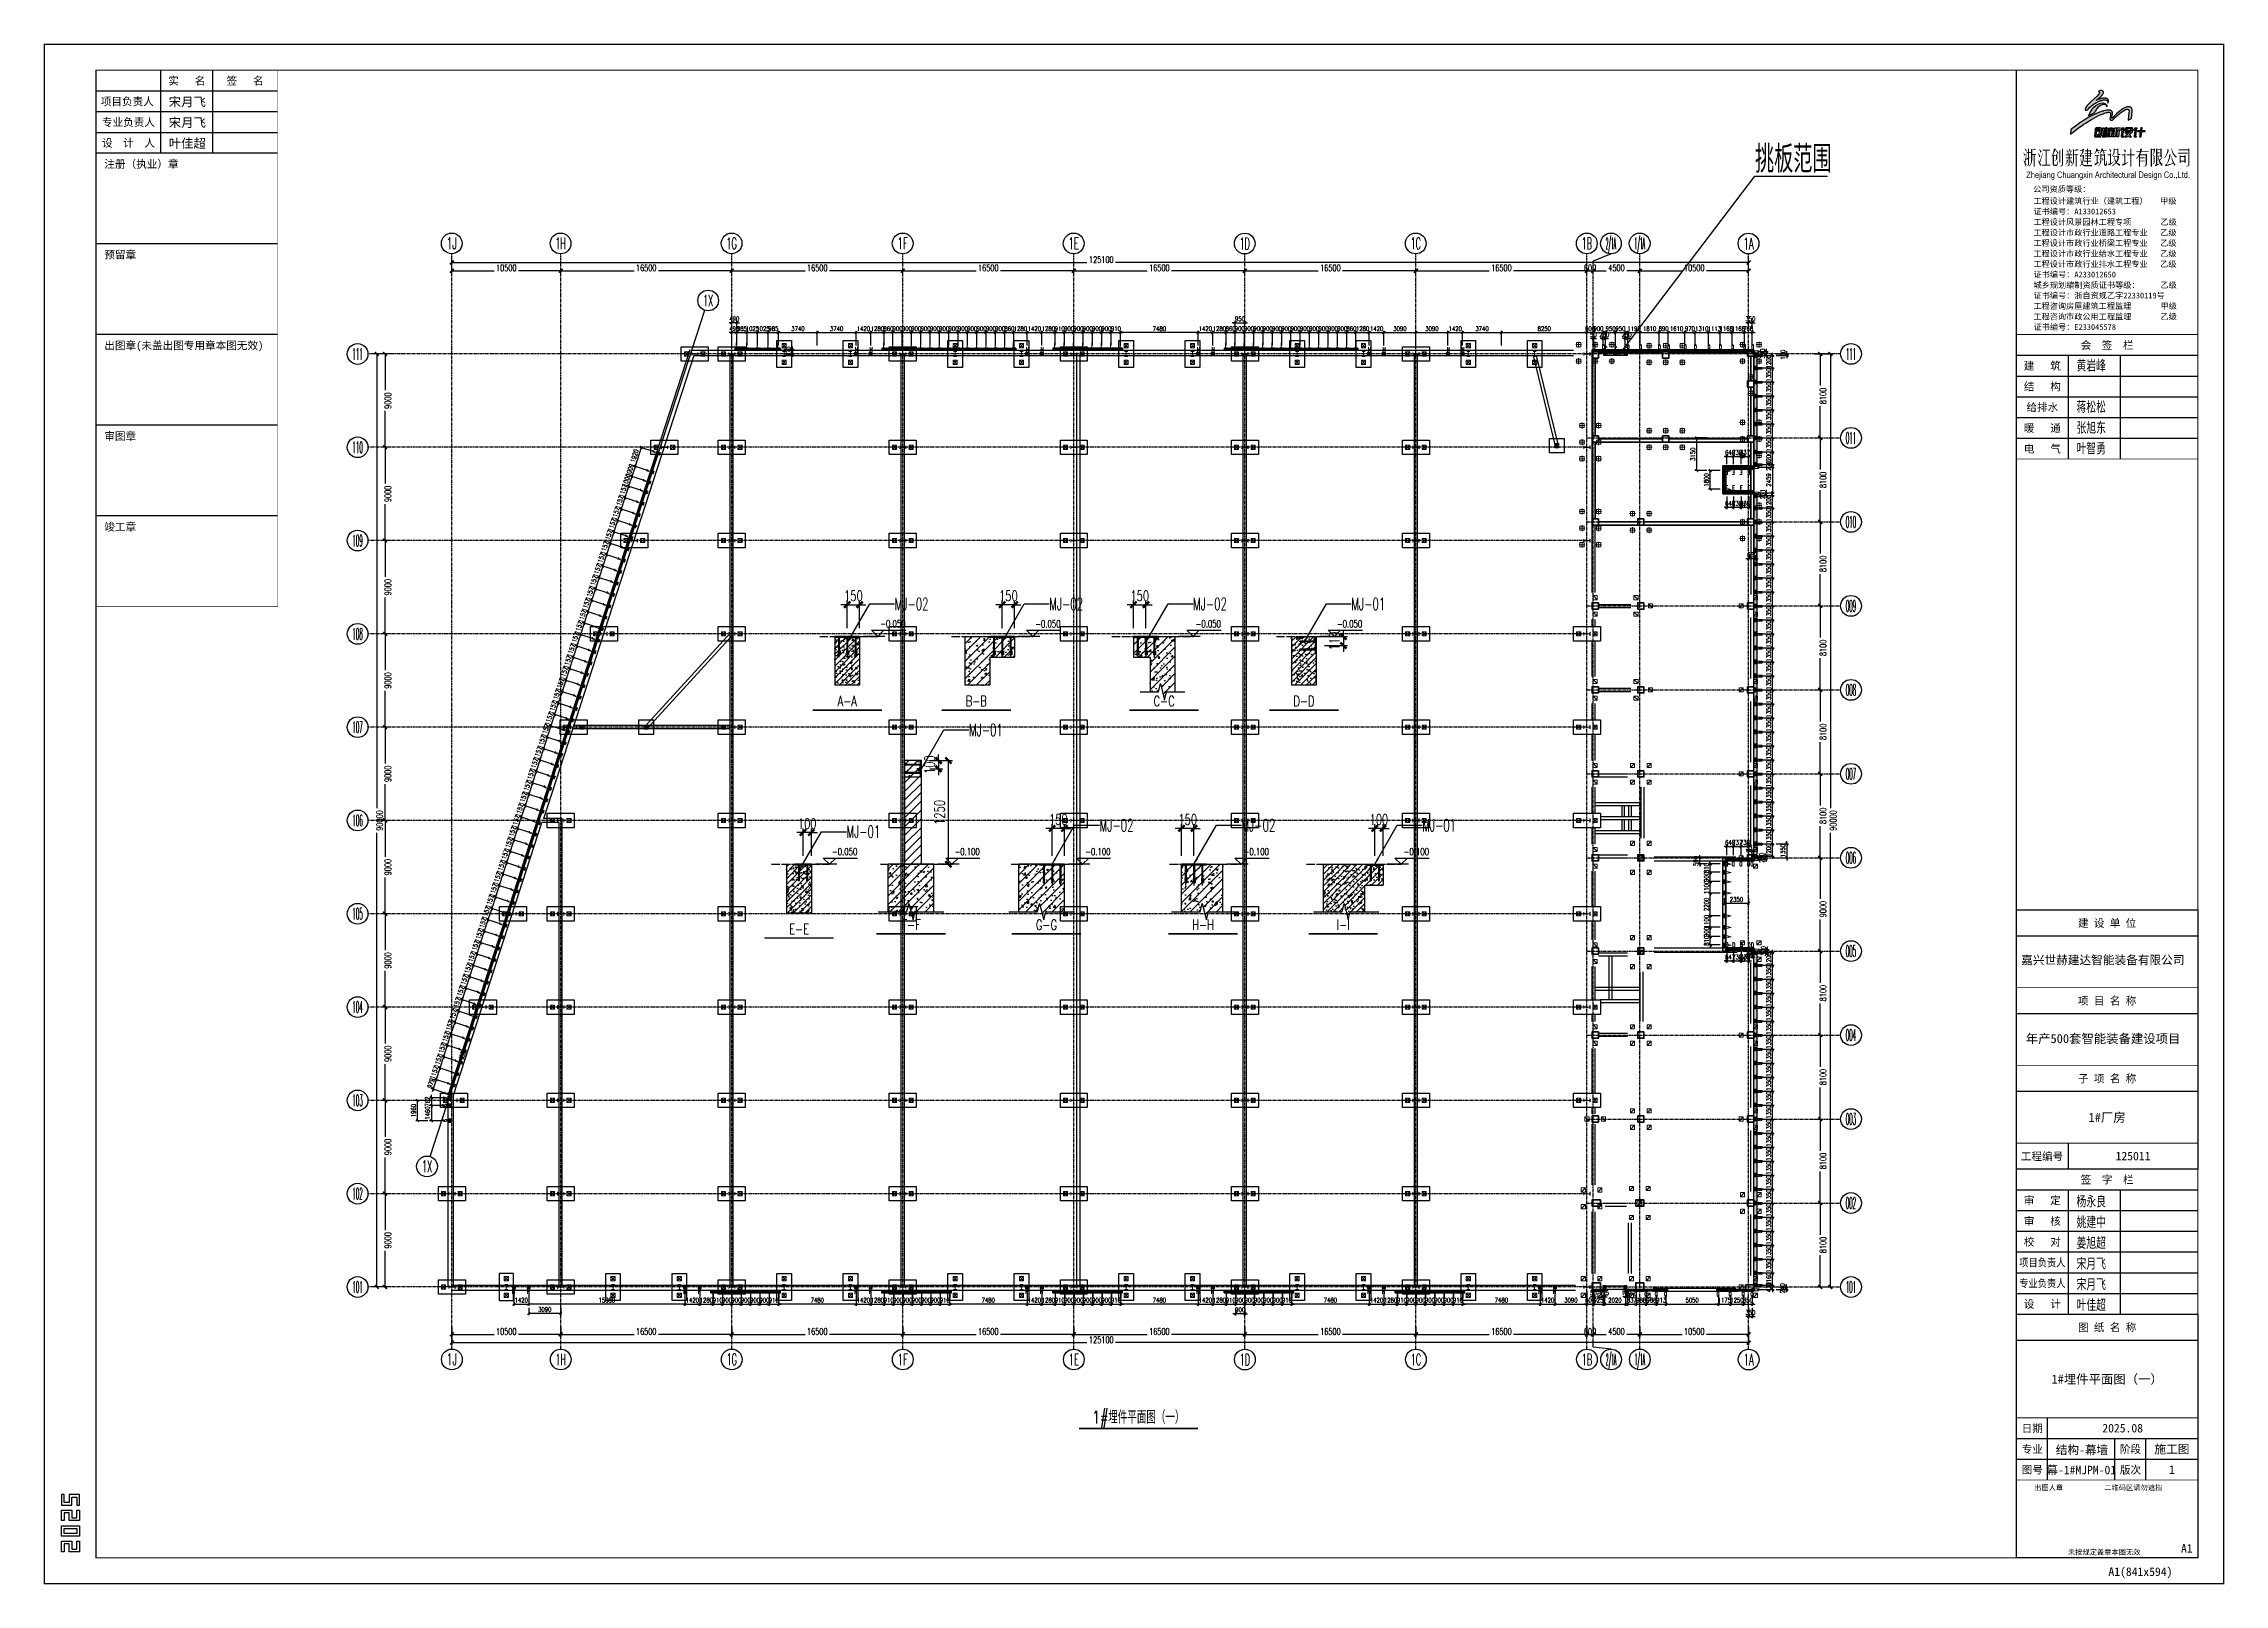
# Model space of a CAD drawing. Extents: x 782294 to 1727252, y -631030 to 17645.
# Drawn here: x 970214 to 1180589, y -274618 to -125993 of the extents above; entities that cross this region are included whole.
import ezdxf
from ezdxf.enums import TextEntityAlignment as Align

# ---------------------------------------------------------------- set-up
doc = ezdxf.new("R2010")
doc.units = 0
for name, pattern in [('CENTER', [2, 1.25, -0.25, 0.25, -0.25]), ('ZN-CENTER', [2, 1.25, -0.25, 0.25, -0.25]), ('ZN-DOTE', [2.42, 2, -0.2, 0.02, -0.2])]:
    doc.linetypes.add(name, pattern=pattern)
doc.layers.get('Defpoints').update_dxf_attribs({"color": 210})
for name, color, linetype in [('!ZN1-填充-8', 8, 'Continuous'), ('!ZN1-标注-173', 173, 'Continuous'), ('!ZN2-WALL-5', 5, 'Continuous'), ('!ZN3-铝板幕墙-3', 3, 'Continuous'), ('!ZN6-轴线-1', 1, 'ZN-CENTER'), ('0-cxFrame', 155, 'Continuous'), ('1 轴线 辅助线', 1, 'CENTER'), ('20剖面图$0$PUB_HATCH', 8, 'Continuous'), ('2钢材断面', 2, 'Continuous'), ('30预埋件', 30, 'Continuous'), ('3符号', 3, 'Continuous'), ('40钢材投影', 40, 'Continuous'), ('ALT_CEN-0-30', 1, 'CENTER'), ('DIM', 173, 'Continuous'), ('DOTE', 1, 'CENTER'), ('qianming', 155, 'Continuous'), ('S-BKL', 4, 'Continuous'), ('S-DOTE1', 140, 'CENTER'), ('S-HATCH1-W', 252, 'Continuous'), ('TEXT', 7, 'Continuous'), ('结构轮廓线', 1, 'Continuous')]:
    doc.layers.add(name, color=color, linetype=linetype)
for name, color, linetype, lineweight in [('0-cxText', 131, 'Continuous', 25), ('S-col', 2, 'Continuous', 0), ('S-ct', 2, 'Continuous', 0), ('S-zhuang', 1, 'Continuous', 0), ('砼墙', 3, 'Continuous', 35), ('砼柱', 2, 'Continuous', 35)]:
    doc.layers.add(name, color=color, linetype=linetype, lineweight=lineweight)
doc.layers.add('A-云线2', color=3, linetype='Continuous', plot=False)
doc.layers.add('疑问', color=1, linetype='Continuous', plot=False)
doc.styles.add('_TCH_AXIS', font='COMPLEX', dxfattribs={"bigfont": 'GBCBIG'})
doc.styles.add('BZHZ', font='bzxw', dxfattribs={"width": 0.8, "bigfont": 'bzhz'})
doc.styles.add('cx_biaoti', font='')
doc.styles.add('cx_tuming', font='simhei.ttf')
doc.styles.add('cx_tuqian1', font='')
doc.styles.add('DHTEXT-1', font='romans.shx', dxfattribs={"width": 0.7, "bigfont": 'chinese.shx'})
doc.styles.add('ZT审核字体', font='tssdeng.shx', dxfattribs={"bigfont": 'hztxt.shx'})
doc.styles.add('卓越符号', font='ROMANS.shx', dxfattribs={"width": 0.7, "bigfont": 'CHINESE.shx'})
doc.styles.add('图框宋体', font='', dxfattribs={"width": 0.75})
doc.styles.add('黑体', font='simhei.ttf', dxfattribs={"height": 12})
doc.styles.get('cx_biaoti').set_extended_font_data('SimSun')
doc.styles.get('cx_tuqian1').set_extended_font_data('SimSun')
doc.styles.get('图框宋体').set_extended_font_data('SimSun')
doc.dimstyles.new('ZN175', dxfattribs={"dimscale": 175, "dimtxt": 2.5, "dimasz": 1.5, "dimexe": 1, "dimexo": 2, "dimgap": 0.9, "dimtad": 1, "dimdec": 0, "dimdsep": 46, "dimtxsty": 'DHTEXT-1', "dimblk": 'ARCHTICK', "dimcen": 2.5, "dimclrd": 173, "dimclre": 173, "dimclrt": 7, "dimazin": 2, "dimtfac": 1, "dimtdec": 0, "dimtix": 1, "dimtmove": 2, "dimatfit": 3, "dimfxl": 0, "dimtolj": 1, "dimtzin": 0, "dimarcsym": 0})
doc.dimstyles.new('ZN250', dxfattribs={"dimscale": 250, "dimtxt": 2.5, "dimasz": 1.5, "dimexe": 1, "dimexo": 2, "dimgap": 0.9, "dimtad": 1, "dimdec": 0, "dimdsep": 46, "dimtxsty": 'DHTEXT-1', "dimblk": 'ARCHTICK', "dimcen": 2.5, "dimclrd": 173, "dimclre": 173, "dimclrt": 7, "dimazin": 2, "dimtfac": 1, "dimtdec": 0, "dimtix": 1, "dimtmove": 2, "dimatfit": 3, "dimfxl": 0, "dimarcsym": 0})
doc.dimstyles.new('ZN50', dxfattribs={"dimscale": 50, "dimtxt": 2.5, "dimasz": 1.5, "dimexe": 1, "dimexo": 2, "dimgap": 0.9, "dimtad": 1, "dimdec": 0, "dimdsep": 46, "dimtxsty": 'DHTEXT-1', "dimblk": 'ARCHTICK', "dimcen": 2.5, "dimclrd": 173, "dimclre": 173, "dimclrt": 7, "dimazin": 2, "dimtfac": 1, "dimtdec": 0, "dimtix": 1, "dimtmove": 2, "dimatfit": 3, "dimfxl": 0, "dimtolj": 1, "dimtzin": 12, "dimarcsym": 0})
pattern_1 = [(45, (62166, 69172.554), (-35.35534, 35.35534), []), (50, (62166, 69172.55), (143.45204, -12.55043), [15, -165]), (355, (62166, 69172.55), (-27.75027, 150.43843), [12, -132]), (100.4514, (62177.95, 69171.51), (115.70188, 137.8879), [12.74804, -140.22842]), (46.1842, (62166, 69212.55), (213.4482, -33.1038), [22.5, -247.5]), (96.6356, (62183.79, 69209.8), (186.93254, 194.82357), [19.12206, -210.3426]), (351.1842, (62166, 69212.55), (186.9324, 194.8237), [18, -198]), (21, (62186, 69202.55), (119.38141, -80.52378), [15, -165]), (326, (62186, 69202.55), (48.66307, 145.03), [12, -132]), (71.4514, (62195.95, 69195.84), (168.04453, 64.5061), [12.74804, -140.22842]), (37.5, (62166, 69172.554), (2.43197, 66.57877), [0, -130.4, 0, -134, 0, -132.5]), (7.5, (62166, 69172.554), (52.61391, 78.88234), [0, -76.4, 0, -127.4, 0, -50.5]), (327.5, (62121.4, 69172.554), (106.764487, -4.510974), [0, -50, 0, -156, 0, -207]), (317.5, (62101.4, 69172.55), (116.63723, 20.021), [0, -65, 0, -103.6, 0, -147])]
pattern_2 = [(45, (1654171.65, -567365.26), (-53.0330086, 53.0330086), []), (50, (1654171.65, -567365.26), (215.178055, -18.82564), [22.5, -247.5]), (355, (1654171.65, -567365.26), (-41.6254, 225.65764), [18, -198]), (100.4514, (1654189.58, -567366.83), (173.552815, 206.831863), [19.122057, -210.342634]), (46.1842, (1654171.65, -567305.26), (320.172315, -49.655704), [33.75, -371.25]), (96.6356, (1654198.33, -567309.4), (280.39881, 292.23536), [28.683086, -315.5139]), (351.1842, (1654171.65, -567305.26), (280.398584, 292.23558), [27, -297]), (21, (1654201.65, -567320.26), (179.072116, -120.785667), [22.5, -247.5]), (326, (1654201.65, -567320.26), (72.9946, 217.545014), [18, -198]), (71.4514, (1654216.57, -567330.33), (252.066789, 96.75915), [19.122057, -210.342634]), (37.5, (1654171.65, -567365.26), (3.6479566, 99.868156), [0, -195.6, 0, -201, 0, -198.75]), (7.5, (1654171.65, -567365.26), (78.920861, 118.3235136), [0, -114.6, 0, -191.1, 0, -75.75]), (327.5, (1654104.75, -567365.26), (160.146731, -6.7664615), [0, -75, 0, -234, 0, -310.5]), (317.5, (1654074.75, -567365.26), (174.955851, 30.031495), [0, -97.5, 0, -155.4, 0, -220.5])]
pattern_3 = [(45, (208858.46, -137651.82), (-44.90128, 44.90128), []), (135, (208858.46, -137651.82), (-44.90128, -44.90128), [])]
pattern_4 = [(45, (208858.46, -129051.82), (-44.90128, 44.90128), []), (135, (208858.46, -129051.82), (-44.90128, -44.90128), [])]
pattern_5 = [(45, (208858.46, -91251.82), (-44.90128, 44.90128), []), (135, (208858.46, -91251.82), (-44.90128, -44.90128), [])]
pattern_6 = [(45, (208858.46, -93551.82), (-44.90128, 44.90128), []), (135, (208858.46, -93551.82), (-44.90128, -44.90128), [])]

# ---------------------------------------------------------------- blocks, each defined once
blk = doc.blocks.new('zjcx_lan_huiqian(Dragon)')
for p, q in [((-7000, -800), (0, -800)), ((-5000, -800), (-5000, -4800)), ((-3000, -800), (-3000, -4800)), ((-7000, -1600), (0, -1600)), ((-7000, -2400), (0, -2400)), ((-7000, -3200), (0, -3200)), ((-7000, -4000), (0, -4000))]:
    blk.add_line(p, q)
at = {"const_width": 30}
blk.add_lwpolyline([(-7000, 0), (0, 0)], dxfattribs=at)
blk.add_lwpolyline([(-7000, 0), (0, 0), (0, -4800), (-7000, -4800)], close=True, dxfattribs=at)
at = {"style": 'cx_biaoti'}
for s, p in [('会  签  栏', (-3500, -400)), ('建   筑', (-6000, -1200)), ('结   构', (-6000, -2000)), ('给排水', (-6000, -2800)), ('暖   通', (-6000, -3600)), ('电   气', (-6000, -4400))]:
    blk.add_text(s, height=300, dxfattribs=at).set_placement(p, align=Align.MIDDLE)
blk = doc.blocks.new('T-汇签(Dragon)')
at = {"layer": '0-cxFrame'}
blk.add_blockref('zjcx_lan_huiqian(Dragon)', (0, 0), dxfattribs=at)
at = {"layer": 'qianming', "style": 'BZHZ', "width": 0.8}
for s, p in [('黄岩峰', (-4113, -1180)), ('蒋松松', (-4113, -2780)), ('张旭东', (-4113, -3580)), ('叶智勇', (-4113, -4380))]:
    blk.add_text(s, height=450, dxfattribs=at).set_placement(p, align=Align.MIDDLE)
blk = doc.blocks.new('zjcx_logo(Dragon)')
h = blk.add_hatch(color=186)
h.dxf.hatch_style = 1
h.set_gradient(color1=(41, 22, 111), color2=(223, 33, 33), tint=1)
h.paths.add_polyline_path([(-1404, -619), (-1417, -787), (-1287, -689), (-1064, -520), (-959, -449), (-898, -408), (-824, -360), (-732, -300), (-599, -219), (-513, -170), (-403, -111), (-304, -62), (-225, -27), (-197, -14), (-154, 2), (-117, 16), (-91, 25), (-29, 43), (19, 53), (36, 55), (58, 56), (78, 54), (90, 53), (100, 49), (110, 44), (119, 36), (125, 28), (130, 18), (133, 7), (134, -3), (125, -83), (119, -131), (110, -192), (110, -205), (112, -214), (115, -223), (120, -231), (126, -238), (134, -244), (142, -249), (153, -252), (165, -253), (176, -253), (187, -250), (198, -246), (202, -243), (210, -238), (221, -231), (236, -220), (267, -190), (303, -155), (316, -143), (351, -110), (382, -81), (409, -57), (425, -43), (461, -12), (495, 15), (499, 19), (503, 23), (518, 34), (556, 63), (572, 76), (597, 92), (634, 116), (693, 149), (732, 164), (769, 173), (784, 174), (801, 173), (816, 167), (825, 161), (832, 154), (833, 153), (833, 153), (833, 153), (833, 152), (833, 152), (833, 152), (834, 152), (834, 152), (834, 152), (834, 152), (834, 152), (836, 149), (836, 148), (836, 148), (836, 148), (836, 148), (836, 148), (836, 148), (836, 148), (836, 148), (836, 148), (836, 148), (836, 148), (836, 148), (836, 148), (836, 148), (836, 148), (836, 148), (836, 148), (836, 148), (836, 148), (836, 148), (836, 148), (836, 148), (836, 148), (836, 148), (836, 148), (836, 148), (836, 148), (836, 148), (836, 148), (836, 148), (836, 148), (836, 148), (836, 148), (837, 146), (838, 145), (843, 135), (845, 125), (846, 115), (847, 97), (843, 51), (818, -247), (947, -187), (969, 117), (965, 165), (960, 186), (950, 206), (938, 224), (923, 239), (906, 252), (886, 262), (865, 268), (841, 272), (815, 272), (790, 270), (766, 264), (730, 252), (681, 230), (632, 204), (572, 164), (501, 111), (434, 55), (367, -6), (310, -62), (264, -108), (228, -146), (216, -158), (212, -162), (209, -164), (205, -166), (200, -168), (196, -168), (191, -168), (187, -167), (183, -165), (179, -162), (178, -160), (177, -157), (176, -155), (176, -152), (177, -147), (189, -90), (203, -18), (205, 16), (203, 49), (198, 66), (190, 83), (179, 97), (166, 110), (151, 120), (134, 127), (116, 131), (76, 136), (35, 137), (-5, 134), (-17, 132), (-18, 132), (-19, 132), (-20, 132), (-20, 132), (-20, 132), (-21, 132), (-79, 123), (-124, 113), (-142, 109), (-145, 108), (-146, 107), (-157, 105), (-175, 100), (-195, 94), (-288, 63), (-410, 12), (-556, -58), (-700, -135), (-882, -245), (-1049, -355), (-1175, -444), (-1234, -488), (-1299, -536), (-1360, -584), (-1398, -614)])
h.paths.add_polyline_path([(-712, -82), (-650, 50), (-573, 176), (-507, 252), (-431, 319), (-346, 375), (-294, 398), (-239, 412), (-183, 419), (-152, 418), (-120, 412), (-91, 400), (-64, 383), (-44, 364), (-29, 343), (-17, 319), (-9, 293), (-5, 267), (-14, 290), (-26, 311), (-43, 329), (-63, 344), (-81, 353), (-100, 358), (-120, 360), (-140, 359), (-188, 349), (-232, 330), (-297, 288), (-356, 237), (-404, 182), (-426, 154), (-449, 114), (-468, 80), (-489, 37)])
edge = h.paths.add_edge_path()
edge.add_line((-433, 632), (-455, 612))
edge.add_line((-455, 612), (-481, 589))
edge.add_line((-481, 589), (-598, 484))
edge.add_line((-598, 484), (-666, 424))
edge.add_line((-666, 424), (-728, 360))
edge.add_line((-728, 360), (-766, 320))
edge.add_line((-766, 320), (-807, 265))
edge.add_line((-807, 265), (-837, 203))
edge.add_line((-837, 203), (-840, 192))
edge.add_line((-840, 192), (-844, 172))
edge.add_line((-844, 172), (-844, 163))
edge.add_line((-844, 163), (-842, 155))
edge.add_line((-842, 155), (-838, 146))
edge.add_line((-838, 146), (-834, 141))
edge.add_line((-834, 141), (-828, 137))
edge.add_line((-828, 137), (-821, 134))
edge.add_line((-821, 134), (-814, 133))
edge.add_line((-814, 133), (-807, 133))
edge.add_line((-807, 133), (-800, 134))
edge.add_line((-800, 134), (-783, 142))
edge.add_line((-783, 142), (-768, 151))
edge.add_line((-768, 151), (-765, 153))
edge.add_line((-765, 153), (-763, 154))
edge.add_line((-763, 154), (-761, 156))
edge.add_line((-761, 156), (-756, 160))
edge.add_line((-756, 160), (-749, 166))
edge.add_line((-749, 166), (-747, 168))
edge.add_line((-747, 168), (-723, 190))
edge.add_line((-723, 190), (-674, 236))
edge.add_line((-674, 236), (-628, 278))
edge.add_line((-628, 278), (-598, 304))
edge.add_line((-598, 304), (-568, 326))
edge.add_line((-568, 326), (-534, 351))
edge.add_line((-534, 351), (-476, 390))
edge.add_line((-476, 390), (-408, 428))
edge.add_line((-408, 428), (-400, 433))
edge.add_line((-400, 433), (-346, 461))
edge.add_line((-346, 461), (-335, 466))
edge.add_line((-335, 466), (-290, 486))
edge.add_line((-290, 486), (-275, 492))
edge.add_line((-275, 492), (-259, 498))
edge.add_line((-259, 498), (-243, 504))
edge.add_line((-243, 504), (-210, 514))
edge.add_line((-210, 514), (-192, 519))
edge.add_line((-192, 519), (-168, 524))
edge.add_line((-168, 524), (-143, 530))
edge.add_line((-143, 530), (-100, 535))
edge.add_line((-100, 535), (-65, 533))
edge.add_line((-65, 533), (-30, 525))
edge.add_line((-30, 525), (-15, 517))
edge.add_line((-15, 517), (0, 506))
edge.add_line((0, 506), (12, 493))
edge.add_line((12, 493), (21, 477))
edge.add_line((21, 477), (27, 461))
edge.add_line((27, 461), (30, 442))
edge.add_line((30, 442), (29, 425))
edge.add_line((29, 425), (25, 407))
edge.add_line((25, 407), (32, 424))
edge.add_line((32, 424), (36, 434))
edge.add_line((36, 434), (42, 457))
edge.add_line((42, 457), (45, 468))
edge.add_line((45, 468), (49, 488))
edge.add_line((49, 488), (49, 507))
edge.add_line((49, 507), (46, 525))
edge.add_line((46, 525), (40, 543))
edge.add_line((40, 543), (31, 558))
edge.add_line((31, 558), (13, 575))
edge.add_line((13, 575), (-8, 588))
edge.add_line((-8, 588), (-31, 596))
edge.add_line((-31, 596), (-55, 600))
edge.add_line((-55, 600), (-96, 604))
edge.add_line((-96, 604), (-133, 602))
edge.add_line((-133, 602), (-160, 599))
edge.add_line((-160, 599), (-196, 593))
edge.add_line((-196, 593), (-237, 584))
edge.add_line((-237, 584), (-262, 576))
edge.add_line((-262, 576), (-288, 569))
edge.add_line((-288, 569), (-293, 567))
edge.add_line((-293, 567), (-299, 565))
edge.add_line((-299, 565), (-300, 564))
edge.add_line((-300, 564), (-301, 564))
edge.add_line((-301, 564), (-302, 564))
edge.add_line((-302, 564), (-303, 563))
edge.add_line((-303, 563), (-304, 563))
edge.add_line((-304, 563), (-305, 563))
edge.add_line((-305, 563), (-306, 562))
edge.add_line((-306, 562), (-307, 562))
edge.add_line((-307, 562), (-353, 545))
edge.add_line((-353, 545), (-407, 515))
edge.add_line((-407, 515), (-409, 514))
edge.add_line((-409, 514), (-408, 514))
edge.add_line((-408, 514), (-405, 517))
edge.add_line((-405, 517), (-402, 521))
edge.add_line((-402, 521), (-397, 525))
edge.add_line((-397, 525), (-392, 530))
edge.add_line((-392, 530), (-387, 535))
edge.add_line((-387, 535), (-381, 540))
edge.add_line((-381, 540), (-365, 553))
edge.add_line((-365, 553), (-347, 568))
edge.add_line((-347, 568), (-342, 572))
edge.add_line((-342, 572), (-330, 582))
edge.add_line((-330, 582), (-328, 585))
edge.add_line((-328, 585), (-324, 587))
edge.add_line((-324, 587), (-314, 597))
edge.add_line((-314, 597), (-279, 629))
edge.add_line((-279, 629), (-266, 641))
edge.add_line((-266, 641), (-254, 653))
edge.add_line((-254, 653), (-237, 669))
edge.add_line((-237, 669), (-216, 693))
edge.add_line((-216, 693), (-208, 702))
edge.add_line((-208, 702), (-204, 706))
edge.add_line((-204, 706), (-200, 711))
edge.add_line((-200, 711), (-191, 721))
edge.add_line((-191, 721), (-187, 727))
edge.add_line((-187, 727), (-184, 731))
edge.add_line((-184, 731), (-183, 733))
edge.add_line((-183, 733), (-178, 741))
edge.add_line((-178, 741), (-167, 755))
edge.add_line((-167, 755), (-153, 782))
edge.add_line((-153, 782), (-143, 812))
edge.add_line((-143, 812), (-143, 824))
edge.add_line((-143, 824), (-143, 826))
edge.add_line((-143, 826), (-145, 840))
edge.add_line((-145, 840), (-150, 853))
edge.add_line((-150, 853), (-158, 865))
edge.add_line((-158, 865), (-167, 876))
edge.add_line((-167, 876), (-178, 885))
edge.add_line((-178, 885), (-191, 891))
edge.add_line((-191, 891), (-213, 897))
edge.add_line((-213, 897), (-236, 899))
edge.add_line((-236, 899), (-259, 896))
edge.add_line((-259, 896), (-281, 889))
edge.add_line((-281, 889), (-300, 878))
edge.add_line((-300, 878), (-316, 864))
edge.add_line((-316, 864), (-331, 847))
edge.add_arc((-322, 816), 32.5, -21.48581, 105.47079, ccw=False)
edge.add_line((-292, 804), (-299, 785))
edge.add_line((-299, 785), (-315, 761))
edge.add_line((-315, 761), (-326, 745))
edge.add_line((-326, 745), (-342, 725))
edge.add_line((-342, 725), (-370, 695))
edge.add_line((-370, 695), (-393, 670))
edge.add_line((-393, 670), (-419, 645))
edge.add_line((-419, 645), (-433, 632))
h = blk.add_hatch(color=186)
h.dxf.hatch_style = 1
h.set_gradient(color1=(41, 22, 111), color2=(223, 33, 33), tint=1)
edge = h.paths.add_edge_path()
edge.add_line((-372, -565), (-315, -565))
edge.add_arc((-314, -577), 11.4, 18.89554, 94.3928, ccw=False)
edge.add_line((-303, -573), (-294, -620))
edge.add_line((-294, -620), (-290, -626))
edge.add_line((-290, -626), (-220, -626))
edge.add_arc((-224, -618), 9.49, 295.11011, 372.93383)
edge.add_line((-214, -615), (-222, -572))
edge.add_arc((-256, -574), 34.6, 4.17607, 68.3146)
edge.add_line((-244, -542), (-415, -542))
edge.add_arc((-399, -587), 47.9, 108.85314, 147.56181)
edge.add_line((-440, -562), (-469, -626))
edge.add_line((-469, -626), (-410, -626))
edge.add_line((-410, -626), (-387, -578))
edge.add_arc((-362, -592), 28.7, 111.26087, 151.54855, ccw=False)
edge = h.paths.add_edge_path()
edge.add_line((-470, -897), (-250, -897))
edge.add_line((-250, -897), (-248, -898))
edge.add_line((-248, -898), (-251, -883))
edge.add_line((-251, -883), (-413, -880))
edge.add_arc((-410, -866), 15, 169.35312, 256.08138, ccw=False)
edge.add_line((-424, -863), (-397, -657))
edge.add_line((-397, -657), (-389, -656))
edge.add_line((-389, -656), (-388, -655))
edge.add_line((-388, -655), (-313, -655))
edge.add_line((-313, -655), (-306, -658))
edge.add_arc((-311, -663), 7.51, -26.96741, 47.97447, ccw=False)
edge.add_line((-304, -667), (-321, -791))
edge.add_arc((-341, -791), 20.6, -81.28941, 0.26939, ccw=False)
edge.add_line((-338, -811), (-369, -813))
edge.add_line((-369, -813), (-376, -814))
edge.add_line((-376, -814), (-377, -827))
edge.add_arc((-361, -818), 18.3, 211.08496, 248.62588)
edge.add_line((-368, -835), (-292, -835))
edge.add_line((-292, -835), (-277, -832))
edge.add_arc((-290, -784), 50, 285.32037, 358.76459)
edge.add_line((-240, -785), (-221, -647))
edge.add_arc((-233, -648), 11.5, 3.51941, 31.54666)
edge.add_line((-223, -642), (-232, -640))
edge.add_line((-232, -640), (-449, -640))
edge.add_line((-449, -640), (-459, -643))
edge.add_line((-459, -643), (-488, -861))
edge.add_arc((-452, -866), 36.4, 172.51878, 238.5972)
edge = h.paths.add_edge_path()
edge.add_arc((-139, -559), 28, -5.27218, 20.95173, ccw=False)
edge.add_line((-112, -562), (-150, -847))
edge.add_line((-150, -847), (-160, -850))
edge.add_line((-160, -850), (-199, -850))
edge.add_arc((-196, -838), 12.1, 157.53823, 259.66789, ccw=False)
edge.add_line((-208, -833), (-169, -548))
edge.add_line((-169, -548), (-161, -545))
edge.add_line((-161, -545), (-119, -545))
edge.add_arc((-119, -552), 6.79, 24.25811, 86.73561, ccw=False)
edge = h.paths.add_edge_path()
edge.add_line((-194, -898), (-68, -898))
edge.add_line((-68, -898), (-62, -895))
edge.add_arc((-109, -838), 73.5, 309.69803, 351.80871)
edge.add_line((-36, -849), (4, -545))
edge.add_arc((-1, -544), 4.63, 347.67082, 409.41767)
edge.add_arc((-9, -558), 20.6, 56.68372, 79.18321)
edge.add_line((-5, -538), (-52, -538))
edge.add_arc((-51, -554), 16.4, 91.33263, 127.03986)
edge.add_arc((-58, -544), 4.85, 133.80873, 168.49542)
edge.add_line((-63, -543), (-103, -854))
edge.add_arc((-129, -854), 25.6, 303.0211, 359.8084, ccw=False)
edge.add_line((-115, -875), (-128, -879))
edge.add_line((-128, -879), (-193, -880))
edge.add_arc((-180, -890), 16.3, 142.79141, 207.15487)
edge = h.paths.add_edge_path()
edge.add_line((123, -557), (128, -541))
edge.add_line((128, -541), (137, -538))
edge.add_line((137, -538), (187, -538))
edge.add_arc((183, -552), 14.7, -28.0414, 74.43788, ccw=False)
edge.add_line((196, -559), (269, -562))
edge.add_arc((254, -570), 17.2, -7.1686, 26.38917, ccw=False)
edge.add_line((271, -572), (268, -579))
edge.add_line((268, -579), (266, -581))
edge.add_line((266, -581), (256, -581))
edge.add_line((256, -581), (254, -580))
edge.add_line((254, -580), (112, -581))
edge.add_line((112, -581), (110, -580))
edge.add_line((110, -580), (53, -580))
edge.add_line((53, -580), (52, -581))
edge.add_line((52, -581), (44, -581))
edge.add_line((44, -581), (43, -575))
edge.add_line((43, -575), (45, -563))
edge.add_line((45, -563), (115, -559))
edge.add_line((115, -559), (123, -557))
edge = h.paths.add_edge_path()
edge.add_arc((58, -751), 5.69, 2.93572, 38.52856, ccw=False)
edge.add_line((64, -751), (38, -896))
edge.add_line((38, -896), (38, -898))
edge.add_line((38, -898), (1, -898))
edge.add_line((1, -898), (-5, -898))
edge.add_arc((-50, -872), 51.3, 330.03006, 356.64264)
edge.add_line((2, -875), (25, -747))
edge.add_line((25, -747), (31, -745))
edge.add_line((31, -745), (58, -745))
edge.add_arc((53, -760), 15.8, 50.02603, 70.05817, ccw=False)
edge = h.paths.add_edge_path()
edge.add_line((55, -592), (62, -592))
edge.add_line((62, -592), (64, -593))
edge.add_line((64, -593), (101, -593))
edge.add_line((101, -593), (103, -592))
edge.add_line((103, -592), (110, -592))
edge.add_line((110, -592), (111, -598))
edge.add_line((111, -598), (113, -625))
edge.add_line((113, -625), (115, -638))
edge.add_line((115, -638), (176, -638))
edge.add_line((176, -638), (191, -592))
edge.add_line((191, -592), (200, -592))
edge.add_line((200, -592), (202, -593))
edge.add_line((202, -593), (248, -593))
edge.add_line((248, -593), (250, -592))
edge.add_line((250, -592), (255, -592))
edge.add_line((255, -592), (255, -595))
edge.add_line((255, -595), (246, -624))
edge.add_arc((256, -631), 11.5, 145.89681, 210.54086)
edge.add_arc((241, -691), 54.6, 66.73558, 84.76006, ccw=False)
edge.add_line((262, -641), (265, -647))
edge.add_arc((256, -649), 9.23, -85.53143, 13.00027, ccw=False)
edge.add_line((257, -658), (190, -660))
edge.add_line((190, -660), (186, -661))
edge.add_line((186, -661), (179, -697))
edge.add_arc((185, -696), 5.99, 186.91758, 264.62619)
edge.add_line((185, -702), (247, -703))
edge.add_arc((244, -714), 10.7, -46.02948, 74.10965, ccw=False)
edge.add_line((251, -721), (176, -724))
edge.add_line((176, -724), (159, -856))
edge.add_arc((103, -853), 56.4, 306.87915, 356.89777, ccw=False)
edge.add_line((137, -898), (56, -898))
edge.add_line((56, -898), (62, -878))
edge.add_line((62, -878), (64, -875))
edge.add_line((64, -875), (68, -873))
edge.add_line((68, -873), (77, -871))
edge.add_arc((78, -862), 9.14, 264.56776, 365.34397)
edge.add_line((87, -862), (104, -737))
edge.add_arc((94, -733), 10.7, 338.74451, 444.00887)
edge.add_line((96, -723), (25, -721))
edge.add_arc((34, -713), 12.2, 144.53162, 222.72258, ccw=False)
edge.add_arc((31, -714), 11.1, 84.06289, 130.83249, ccw=False)
edge.add_line((32, -703), (101, -702))
edge.add_line((101, -702), (107, -700))
edge.add_line((107, -700), (108, -700))
edge.add_line((108, -700), (113, -668))
edge.add_arc((107, -667), 7.02, 352.00278, 443.61958)
edge.add_line((107, -660), (37, -658))
edge.add_line((37, -658), (31, -656))
edge.add_arc((38, -649), 10.4, 80.08641, 222.41124, ccw=False)
edge.add_line((40, -639), (53, -638))
edge.add_line((53, -638), (53, -593))
edge.add_line((53, -593), (55, -593))
edge.add_line((55, -593), (55, -592))
edge = h.paths.add_edge_path()
edge.add_arc((228, -755), 10.9, -17.78151, 70.61556, ccw=False)
edge.add_line((239, -758), (228, -882))
edge.add_arc((273, -888), 45.2, 172.96333, 192.65476)
edge.add_line((229, -898), (178, -898))
edge.add_arc((127, -876), 54.9, 336.98391, 358.70886)
edge.add_line((182, -877), (194, -749))
edge.add_line((194, -749), (194, -747))
edge.add_line((194, -747), (200, -745))
edge.add_line((200, -745), (232, -745))
edge = h.paths.add_edge_path()
edge.add_line((503, -561), (496, -562))
edge.add_line((496, -562), (368, -564))
edge.add_arc((370, -571), 7.29, 105.68479, 178.6651)
edge.add_line((363, -571), (358, -616))
edge.add_line((358, -616), (358, -620))
edge.add_arc((361, -620), 2.85, 189.50087, 274.16637)
edge.add_line((361, -622), (490, -624))
edge.add_line((490, -624), (495, -626))
edge.add_arc((483, -634), 14.3, -39.41692, 35.58773, ccw=False)
edge.add_line((494, -643), (469, -648))
edge.add_line((469, -648), (434, -898))
edge.add_line((434, -898), (377, -898))
edge.add_arc((381, -894), 4.94, 183.46145, 225.75062, ccw=False)
edge.add_line((376, -894), (407, -653))
edge.add_arc((399, -653), 7.96, 2.1679, 44.2283)
edge.add_line((405, -648), (403, -646))
edge.add_line((403, -646), (358, -646))
edge.add_arc((362, -656), 11.3, 112.7163, 146.72014)
edge.add_line((353, -650), (320, -863))
edge.add_arc((237, -848), 84.4, 323.85528, 349.57772, ccw=False)
edge.add_line((305, -898), (239, -898))
edge.add_line((239, -898), (245, -877))
edge.add_line((245, -877), (246, -874))
edge.add_arc((256, -885), 15, 97.81362, 133.86818, ccw=False)
edge.add_line((254, -870), (300, -546))
edge.add_arc((309, -554), 12.1, 90.94326, 137.95811, ccw=False)
edge.add_line((309, -542), (497, -542))
edge.add_arc((495, -553), 11.3, -43.69979, 78.83388, ccw=False)
edge = h.paths.add_edge_path()
edge.add_line((649, -544), (651, -578))
edge.add_arc((640, -580), 11.7, -74.28193, 11.70387, ccw=False)
edge.add_line((643, -592), (580, -591))
edge.add_arc((581, -581), 10.1, 232.28685, 262.06195, ccw=False)
edge.add_arc((578, -585), 5.08, 189.86821, 228.06029, ccw=False)
edge.add_line((573, -586), (570, -554))
edge.add_arc((591, -554), 20.3, 128.18902, 179.8773, ccw=False)
edge.add_line((578, -538), (642, -538))
edge.add_arc((641, -547), 9.1, 19.52522, 83.24008, ccw=False)
edge = h.paths.add_edge_path()
edge.add_line((534, -628), (565, -630))
edge.add_arc((561, -639), 9.9, 14.99273, 68.78885, ccw=False)
edge.add_line((571, -637), (541, -863))
edge.add_line((541, -863), (541, -886))
edge.add_line((541, -886), (550, -898))
edge.add_line((550, -898), (641, -898))
edge.add_line((641, -898), (641, -884))
edge.add_arc((634, -883), 7.15, 350.15546, 442.57553)
edge.add_line((635, -876), (610, -875))
edge.add_line((610, -875), (608, -868))
edge.add_line((608, -868), (641, -623))
edge.add_arc((631, -618), 10.8, 331.57994, 426.36661)
edge.add_line((635, -608), (535, -608))
edge.add_line((535, -608), (526, -614))
edge.add_arc((536, -618), 10.6, 159.68796, 260.66864)
edge = h.paths.add_edge_path()
edge.add_arc((693, -601), 15.8, -85.86686, 11.69545, ccw=False)
edge.add_arc((695, -623), 6.69, 101.3793, 192.92077)
edge.add_arc((615, -625), 73.2, -11.18403, 0.554, ccw=False)
edge.add_arc((698, -637), 10.9, 194.31907, 249.68762)
edge.add_line((694, -647), (728, -647))
edge.add_arc((725, -603), 44.5, 273.23858, 353.69691)
edge.add_line((770, -607), (772, -587))
edge.add_line((772, -587), (776, -566))
edge.add_line((776, -566), (908, -566))
edge.add_line((908, -566), (910, -574))
edge.add_line((910, -574), (905, -620))
edge.add_arc((959, -606), 55.9, 194.85061, 207.61208)
edge.add_line((910, -632), (912, -635))
edge.add_arc((954, -581), 68.1, 232.01246, 255.28682)
edge.add_line((937, -647), (979, -647))
edge.add_arc((978, -635), 12.3, 273.58089, 308.49109)
edge.add_arc((965, -631), 25.2, 327.87798, 381.88684)
edge.add_arc((973, -630), 17.2, 28.11813, 70.13193)
edge.add_arc((1049, -599), 71.8, 164.51198, 191.90234, ccw=False)
edge.add_line((980, -580), (983, -557))
edge.add_line((983, -557), (982, -550))
edge.add_line((982, -550), (979, -544))
edge.add_line((979, -544), (721, -544))
edge.add_arc((725, -554), 10.6, 109.95804, 166.92412)
edge.add_line((714, -551), (708, -598))
edge = h.paths.add_edge_path()
edge.add_line((1146, -544), (1148, -578))
edge.add_arc((1137, -581), 11.7, -74.28193, 11.70387, ccw=False)
edge.add_line((1140, -592), (1077, -591))
edge.add_arc((1078, -581), 10.1, 232.28685, 262.06195, ccw=False)
edge.add_arc((1075, -585), 5.08, 189.86821, 228.06029, ccw=False)
edge.add_line((1070, -586), (1067, -554))
edge.add_arc((1088, -554), 20.3, 128.18902, 179.8773, ccw=False)
edge.add_line((1075, -538), (1139, -538))
edge.add_arc((1137, -547), 9.1, 19.52522, 83.24008, ccw=False)
edge = h.paths.add_edge_path()
edge.add_line((1031, -629), (1062, -630))
edge.add_arc((1058, -640), 9.9, 14.99273, 68.78885, ccw=False)
edge.add_line((1068, -637), (1038, -863))
edge.add_line((1038, -863), (1038, -886))
edge.add_line((1038, -886), (1047, -898))
edge.add_line((1047, -898), (1138, -898))
edge.add_line((1138, -898), (1138, -885))
edge.add_arc((1131, -883), 7.15, 350.15546, 442.57553)
edge.add_line((1132, -876), (1107, -876))
edge.add_line((1107, -876), (1105, -868))
edge.add_line((1105, -868), (1137, -624))
edge.add_arc((1128, -618), 10.8, 331.57994, 426.36661)
edge.add_line((1132, -609), (1032, -609))
edge.add_line((1032, -609), (1023, -615))
edge.add_arc((1033, -618), 10.6, 159.68796, 260.66864)
edge = h.paths.add_edge_path()
edge.add_line((1181, -682), (1274, -684))
edge.add_arc((1268, -691), 9.1, 10.6545, 49.67894, ccw=False)
edge.add_line((1277, -689), (1250, -895))
edge.add_line((1250, -895), (1252, -896))
edge.add_line((1252, -896), (1252, -898))
edge.add_line((1252, -898), (1312, -898))
edge.add_line((1312, -898), (1313, -892))
edge.add_line((1313, -892), (1340, -689))
edge.add_line((1340, -689), (1341, -685))
edge.add_line((1341, -685), (1464, -684))
edge.add_arc((1447, -671), 21.2, 322.14414, 390.61106)
edge.add_line((1465, -661), (1352, -661))
edge.add_line((1352, -661), (1343, -655))
edge.add_line((1343, -655), (1358, -550))
edge.add_arc((1349, -548), 8.68, 346.76013, 438.30399)
edge.add_line((1351, -539), (1304, -539))
edge.add_arc((1305, -546), 6.98, 97.51297, 154.6127)
edge.add_line((1299, -543), (1285, -647))
edge.add_arc((1270, -645), 14.6, 274.64509, 354.62105, ccw=False)
edge.add_line((1271, -660), (1180, -661))
edge.add_arc((1182, -672), 10.8, 104.43576, 265.29365)
edge = h.paths.add_edge_path()
edge.add_arc((875, -684), 106, 357.44715, 369.99523)
edge.add_arc((973, -667), 6.36, 14.46934, 89.99572)
edge.add_line((973, -661), (694, -661))
edge.add_line((694, -661), (687, -663))
edge.add_line((687, -663), (685, -667))
edge.add_line((685, -667), (686, -680))
edge.add_line((686, -680), (902, -680))
edge.add_arc((903, -683), 3.29, 32.90594, 94.76591, ccw=False)
edge.add_line((905, -682), (893, -694))
edge.add_line((893, -694), (825, -750))
edge.add_line((825, -750), (816, -758))
edge.add_line((816, -758), (808, -752))
edge.add_line((808, -752), (767, -711))
edge.add_line((767, -711), (760, -710))
edge.add_line((760, -710), (695, -708))
edge.add_line((695, -708), (690, -708))
edge.add_line((690, -708), (683, -709))
edge.add_line((683, -709), (768, -795))
edge.add_arc((765, -801), 7, -76.02363, 62.4248, ccw=False)
edge.add_line((766, -808), (666, -898))
edge.add_line((666, -898), (752, -897))
edge.add_line((752, -897), (809, -847))
edge.add_line((809, -847), (847, -887))
edge.add_arc((820, -919), 41.8, 31.51695, 49.64377, ccw=False)
edge.add_line((856, -897), (941, -898))
edge.add_line((941, -898), (854, -803))
edge.add_line((854, -803), (971, -707))
edge.add_line((971, -707), (980, -689))
edge = h.paths.add_edge_path(flags=17)
edge.add_line((816, -757), (817, -757))
edge.add_arc((947, -683), 33.5, 314.94454, 350.31038)
blk.add_line((816, -757), (817, -757))
for points in [[(-433, 632), (-455, 612), (-481, 589), (-598, 484), (-666, 424), (-728, 360), (-766, 320), (-807, 265), (-837, 203), (-840, 192), (-844, 172), (-844, 163), (-842, 155), (-838, 146), (-834, 141), (-828, 137), (-821, 134), (-814, 133), (-807, 133), (-800, 134), (-783, 142), (-768, 151), (-765, 153), (-763, 154), (-761, 156), (-756, 160), (-749, 166), (-747, 168), (-723, 190), (-674, 236), (-628, 278), (-598, 304), (-568, 326), (-534, 351), (-476, 390), (-408, 428), (-400, 433), (-346, 461), (-335, 466), (-290, 486), (-275, 492), (-259, 498), (-243, 504), (-210, 514), (-192, 519), (-168, 524), (-143, 530), (-100, 535), (-65, 533), (-30, 525), (-15, 517), (0, 506), (12, 493), (21, 477), (27, 461), (30, 442), (29, 425), (25, 407), (32, 424), (36, 434), (42, 457), (45, 468), (49, 488), (49, 507), (46, 525), (40, 543), (31, 558), (13, 575), (-8, 588), (-31, 596), (-55, 600), (-96, 604), (-133, 602), (-160, 599), (-196, 593), (-237, 584), (-262, 576), (-288, 569), (-293, 567), (-299, 565), (-300, 564), (-301, 564), (-302, 564), (-303, 563), (-304, 563), (-305, 563), (-306, 562), (-307, 562), (-353, 545), (-407, 515), (-409, 514), (-408, 514), (-405, 517), (-402, 521), (-397, 525), (-392, 530), (-387, 535), (-381, 540), (-365, 553), (-347, 568), (-342, 572), (-330, 582), (-328, 585), (-324, 587), (-314, 597), (-279, 629), (-266, 641), (-254, 653), (-237, 669), (-216, 693), (-208, 702), (-204, 706), (-200, 711), (-191, 721), (-187, 727), (-184, 731), (-183, 733), (-178, 741), (-167, 755), (-153, 782), (-143, 812), (-143, 824), (-143, 826), (-145, 840), (-150, 853), (-158, 865), (-167, 876), (-178, 885), (-191, 891), (-213, 897), (-236, 899), (-259, 896), (-281, 889), (-300, 878), (-316, 864), (-331, 847)], [(-433, 632), (-455, 612), (-481, 589), (-598, 484), (-666, 424), (-728, 360), (-766, 320), (-807, 265), (-837, 203), (-840, 192), (-844, 172), (-844, 163), (-842, 155), (-838, 146), (-834, 141), (-828, 137), (-821, 134), (-814, 133), (-807, 133), (-800, 134), (-783, 142), (-768, 151), (-765, 153), (-763, 154), (-761, 156), (-756, 160), (-749, 166), (-747, 168), (-723, 190), (-674, 236), (-628, 278), (-598, 304), (-568, 326), (-534, 351), (-476, 390), (-408, 428), (-400, 433), (-346, 461), (-335, 466), (-290, 486), (-275, 492), (-259, 498), (-243, 504), (-210, 514), (-192, 519), (-168, 524), (-143, 530), (-100, 535), (-65, 533), (-30, 525), (-15, 517), (0, 506), (12, 493), (21, 477), (27, 461), (30, 442), (29, 425), (25, 407), (32, 424), (36, 434), (42, 457), (45, 468), (49, 488), (49, 507), (46, 525), (40, 543), (31, 558), (13, 575), (-8, 588), (-31, 596), (-55, 600), (-96, 604), (-133, 602), (-160, 599), (-196, 593), (-237, 584), (-262, 576), (-288, 569), (-293, 567), (-299, 565), (-300, 564), (-301, 564), (-302, 564), (-303, 563), (-304, 563), (-305, 563), (-306, 562), (-307, 562), (-353, 545), (-407, 515), (-409, 514), (-408, 514), (-405, 517), (-402, 521), (-397, 525), (-392, 530), (-387, 535), (-381, 540), (-365, 553), (-347, 568), (-342, 572), (-330, 582), (-328, 585), (-324, 587), (-314, 597), (-279, 629), (-266, 641), (-254, 653), (-237, 669), (-216, 693), (-208, 702), (-204, 706), (-200, 711), (-191, 721), (-187, 727), (-184, 731), (-183, 733), (-178, 741), (-167, 755), (-153, 782), (-143, 812), (-143, 824), (-143, 826), (-145, 840), (-150, 853), (-158, 865), (-167, 876), (-178, 885), (-191, 891), (-213, 897), (-236, 899), (-259, 896), (-281, 889), (-300, 878), (-316, 864), (-331, 847)], [(-1404, -619), (-1417, -787), (-1287, -689), (-1064, -520), (-959, -449), (-898, -408), (-824, -360), (-732, -300), (-599, -219), (-513, -170), (-403, -111), (-304, -62), (-225, -27), (-197, -14), (-154, 2), (-117, 16), (-91, 25), (-29, 43), (19, 53), (36, 55), (58, 56), (78, 54), (90, 53), (100, 49), (110, 44), (119, 36), (125, 28), (130, 18), (133, 7), (134, -3), (125, -83), (119, -131), (110, -192), (110, -205), (112, -214), (115, -223), (120, -231), (126, -238), (134, -244), (142, -249), (153, -252), (165, -253), (176, -253), (187, -250), (198, -246), (202, -243), (210, -238), (221, -231), (236, -220), (267, -190), (303, -155), (316, -143), (351, -110), (382, -81), (409, -57), (425, -43), (461, -12), (495, 15), (499, 19), (503, 23), (518, 34), (556, 63), (572, 76), (597, 92), (634, 116), (693, 149), (732, 164), (769, 173), (784, 174), (801, 173), (816, 167), (825, 161), (832, 154), (833, 153), (833, 153), (833, 153), (833, 152), (833, 152), (833, 152), (834, 152), (834, 152), (834, 152), (834, 152), (834, 152), (836, 149), (836, 148), (836, 148), (836, 148), (836, 148), (836, 148), (836, 148), (836, 148), (836, 148), (836, 148), (836, 148), (836, 148), (836, 148), (836, 148), (836, 148), (836, 148), (836, 148), (836, 148), (836, 148), (836, 148), (836, 148), (836, 148), (836, 148), (836, 148), (836, 148), (836, 148), (836, 148), (836, 148), (836, 148), (836, 148), (836, 148), (836, 148), (836, 148), (836, 148), (837, 146), (838, 145), (843, 135), (845, 125), (846, 115), (847, 97), (843, 51), (818, -247), (947, -187), (969, 117), (965, 165), (960, 186), (950, 206), (938, 224), (923, 239), (906, 252), (886, 262), (865, 268), (841, 272), (815, 272), (790, 270), (766, 264), (730, 252), (681, 230), (632, 204), (572, 164), (501, 111), (434, 55), (367, -6), (310, -62), (264, -108), (228, -146), (216, -158), (212, -162), (209, -164), (205, -166), (200, -168), (196, -168), (191, -168), (187, -167), (183, -165), (179, -162), (178, -160), (177, -157), (176, -155), (176, -152), (177, -147), (189, -90), (203, -18), (205, 16), (203, 49), (198, 66), (190, 83), (179, 97), (166, 110), (151, 120), (134, 127), (116, 131), (76, 136), (35, 137), (-5, 134), (-17, 132), (-18, 132), (-19, 132), (-20, 132), (-20, 132), (-20, 132), (-21, 132), (-79, 123), (-124, 113), (-142, 109), (-145, 108), (-146, 107), (-157, 105), (-175, 100), (-195, 94), (-288, 63), (-410, 12), (-556, -58), (-700, -135), (-882, -245), (-1049, -355), (-1175, -444), (-1234, -488), (-1299, -536), (-1360, -584), (-1398, -614), (-1404, -619), (-1404, -619)], [(-1404, -619), (-1417, -787), (-1287, -689), (-1064, -520), (-959, -449), (-898, -408), (-824, -360), (-732, -300), (-599, -219), (-513, -170), (-403, -111), (-304, -62), (-225, -27), (-197, -14), (-154, 2), (-117, 16), (-91, 25), (-29, 43), (19, 53), (36, 55), (58, 56), (78, 54), (90, 53), (100, 49), (110, 44), (119, 36), (125, 28), (130, 18), (133, 7), (134, -3), (125, -83), (119, -131), (110, -192), (110, -205), (112, -214), (115, -223), (120, -231), (126, -238), (134, -244), (142, -249), (153, -252), (165, -253), (176, -253), (187, -250), (198, -246), (202, -243), (210, -238), (221, -231), (236, -220), (267, -190), (303, -155), (316, -143), (351, -110), (382, -81), (409, -57), (425, -43), (461, -12), (495, 15), (499, 19), (503, 23), (518, 34), (556, 63), (572, 76), (597, 92), (634, 116), (693, 149), (732, 164), (769, 173), (784, 174), (801, 173), (816, 167), (825, 161), (832, 154), (833, 153), (833, 153), (833, 153), (833, 152), (833, 152), (833, 152), (834, 152), (834, 152), (834, 152), (834, 152), (834, 152), (836, 149), (836, 148), (836, 148), (836, 148), (836, 148), (836, 148), (836, 148), (836, 148), (836, 148), (836, 148), (836, 148), (836, 148), (836, 148), (836, 148), (836, 148), (836, 148), (836, 148), (836, 148), (836, 148), (836, 148), (836, 148), (836, 148), (836, 148), (836, 148), (836, 148), (836, 148), (836, 148), (836, 148), (836, 148), (836, 148), (836, 148), (836, 148), (836, 148), (836, 148), (837, 146), (838, 145), (843, 135), (845, 125), (846, 115), (847, 97), (843, 51), (818, -247), (947, -187), (969, 117), (965, 165), (960, 186), (950, 206), (938, 224), (923, 239), (906, 252), (886, 262), (865, 268), (841, 272), (815, 272), (790, 270), (766, 264), (730, 252), (681, 230), (632, 204), (572, 164), (501, 111), (434, 55), (367, -6), (310, -62), (264, -108), (228, -146), (216, -158), (212, -162), (209, -164), (205, -166), (200, -168), (196, -168), (191, -168), (187, -167), (183, -165), (179, -162), (178, -160), (177, -157), (176, -155), (176, -152), (177, -147), (189, -90), (203, -18), (205, 16), (203, 49), (198, 66), (190, 83), (179, 97), (166, 110), (151, 120), (134, 127), (116, 131), (76, 136), (35, 137), (-5, 134), (-17, 132), (-18, 132), (-19, 132), (-20, 132), (-20, 132), (-20, 132), (-21, 132), (-79, 123), (-124, 113), (-142, 109), (-145, 108), (-146, 107), (-157, 105), (-175, 100), (-195, 94), (-288, 63), (-410, 12), (-556, -58), (-700, -135), (-882, -245), (-1049, -355), (-1175, -444), (-1234, -488), (-1299, -536), (-1360, -584), (-1398, -614), (-1404, -619), (-1404, -619)], [(-712, -82), (-650, 50), (-573, 176), (-507, 252), (-431, 319), (-346, 375), (-294, 398), (-239, 412), (-183, 419), (-152, 418), (-120, 412), (-91, 400), (-64, 383), (-44, 364), (-29, 343), (-17, 319), (-9, 293), (-5, 267), (-14, 290), (-26, 311), (-43, 329), (-63, 344), (-81, 353), (-100, 358), (-120, 360), (-140, 359), (-188, 349), (-232, 330), (-297, 288), (-356, 237), (-404, 182), (-426, 154), (-449, 114), (-468, 80), (-489, 37), (-712, -82)], [(-712, -82), (-650, 50), (-573, 176), (-507, 252), (-431, 319), (-346, 375), (-294, 398), (-239, 412), (-183, 419), (-152, 418), (-120, 412), (-91, 400), (-64, 383), (-44, 364), (-29, 343), (-17, 319), (-9, 293), (-5, 267), (-14, 290), (-26, 311), (-43, 329), (-63, 344), (-81, 353), (-100, 358), (-120, 360), (-140, 359), (-188, 349), (-232, 330), (-297, 288), (-356, 237), (-404, 182), (-426, 154), (-449, 114), (-468, 80), (-489, 37), (-712, -82)], [(-292, 804), (-299, 785), (-315, 761), (-326, 745), (-342, 725), (-370, 695), (-393, 670), (-419, 645), (-433, 632)], [(-292, 804), (-299, 785), (-315, 761), (-326, 745), (-342, 725), (-370, 695), (-393, 670), (-419, 645), (-433, 632)]]:
    blk.add_lwpolyline(points)
for points in [[(-470, -897), (-250, -897), (-248, -898), (-251, -883), (-413, -880, -0.397586), (-424, -863), (-397, -657), (-389, -656), (-388, -655), (-313, -655), (-306, -658, -0.339171), (-304, -667), (-321, -791, -0.371692), (-338, -811), (-369, -813), (-376, -814), (-377, -827, 0.165284), (-368, -835), (-292, -835), (-277, -832, 0.331901), (-240, -785), (-221, -647, 0.122905), (-223, -642), (-232, -640), (-449, -640), (-459, -643), (-488, -861, 0.296586)], [(-372, -565), (-315, -565, -0.341876), (-303, -573), (-294, -620), (-290, -626), (-220, -626, 0.353253), (-214, -615), (-222, -572, 0.2874), (-244, -542), (-415, -542, 0.170523), (-440, -562), (-469, -626), (-410, -626), (-387, -578, -0.177622)], [(-113, -549, -0.114925), (-112, -562), (-150, -847), (-160, -850), (-199, -850, -0.47767), (-208, -833), (-169, -548), (-161, -545), (-119, -545, -0.27957)], [(-194, -898), (-68, -898), (-62, -895, 0.185839), (-36, -849), (4, -545, 0.276135), (2, -541, 0.098489), (-5, -538), (-52, -538, 0.157075), (-61, -541, 0.152516), (-63, -543), (-103, -854, -0.25298), (-115, -875), (-128, -879), (-193, -880, 0.288462)], [(63, -747, -0.156564), (64, -751), (38, -896), (38, -898), (1, -898), (-5, -898, 0.116644), (2, -875), (25, -747), (31, -745), (58, -745, -0.08763)], [(55, -592), (62, -592), (64, -593), (101, -593), (103, -592), (110, -592), (111, -598), (113, -625), (115, -638), (176, -638), (191, -592), (200, -592), (202, -593), (248, -593), (250, -592), (255, -592), (255, -595), (246, -624, 0.289789), (246, -637, -0.078809), (262, -641), (265, -647, -0.458531), (257, -658), (190, -660), (186, -661), (179, -697, 0.352688), (185, -702), (247, -703, -0.57816), (251, -721), (176, -724), (159, -856, -0.22178), (137, -898), (56, -898), (62, -878), (64, -875), (68, -873), (77, -871, 0.470438), (87, -862), (104, -737, 0.49458), (96, -723), (25, -721, -0.355057), (24, -706, -0.206952), (32, -703), (101, -702), (107, -700), (108, -700), (113, -668, 0.422503), (107, -660), (37, -658), (31, -656, -0.715434), (40, -639), (53, -638), (53, -593), (55, -593)], [(123, -557), (128, -541), (137, -538), (187, -538, -0.479545), (196, -559), (269, -562, -0.147479), (271, -572), (268, -579), (266, -581), (256, -581), (254, -580), (112, -581), (110, -580), (53, -580), (52, -581), (44, -581), (43, -575), (45, -563), (115, -559)], [(232, -745, -0.406043), (239, -758), (228, -882, 0.086132), (229, -898), (178, -898, 0.095078), (182, -877), (194, -749), (194, -747), (200, -745)], [(503, -561), (496, -562), (368, -564, 0.329655), (363, -571), (358, -616), (358, -620, 0.387199), (361, -622), (490, -624), (495, -626, -0.339477), (494, -643), (469, -648), (434, -898), (377, -898, -0.186644), (376, -894), (407, -653, 0.185612), (405, -648), (403, -646), (358, -646, 0.149468), (353, -650), (320, -863, -0.112709), (305, -898), (239, -898), (245, -877), (246, -874, -0.158628), (254, -870), (300, -546, -0.208068), (309, -542), (497, -542, -0.592186)], [(534, -628), (565, -630, -0.239138), (571, -637), (541, -863), (541, -886), (550, -898), (641, -898), (641, -884, 0.42664), (635, -876), (610, -875), (608, -868), (641, -623, 0.4389), (635, -608), (535, -608), (526, -614, 0.471528)], [(649, -544), (651, -578, -0.393839), (643, -592), (580, -591, -0.130654), (575, -589, -0.168204), (573, -586), (570, -554, -0.229436), (578, -538), (642, -538, -0.285399)], [(980, -689, 0.054806), (979, -665, 0.342018), (973, -661), (694, -661), (687, -663), (685, -667), (686, -680), (902, -680, -0.276667), (905, -682), (893, -694), (825, -750), (816, -758), (808, -752), (767, -711), (760, -710), (695, -708), (690, -708), (683, -709), (768, -795, -0.690166), (766, -808), (666, -898), (752, -897), (809, -847), (847, -887, -0.079258), (856, -897), (941, -898), (854, -803), (971, -707)], [(708, -598, -0.453422), (694, -617, 0.422116), (689, -625, -0.051262), (687, -640, 0.246404), (694, -647), (728, -647, 0.366237), (770, -607), (772, -587), (776, -566), (908, -566), (910, -574), (905, -620, 0.05574), (910, -632), (912, -635, 0.101904), (937, -647), (979, -647, 0.153514), (986, -644, 0.24012), (988, -622, 0.185401), (979, -614, -0.120085), (980, -580), (983, -557), (982, -550), (979, -544), (721, -544, 0.25381), (714, -551)], [(1031, -629), (1062, -630, -0.239138), (1068, -637), (1038, -863), (1038, -886), (1047, -898), (1138, -898), (1138, -885, 0.42664), (1132, -876), (1107, -876), (1105, -868), (1137, -624, 0.4389), (1132, -609), (1032, -609), (1023, -615, 0.471528)], [(1146, -544), (1148, -578, -0.393839), (1140, -592), (1077, -591, -0.130654), (1072, -589, -0.168204), (1070, -586), (1067, -554, -0.229436), (1075, -538), (1139, -538, -0.285399)], [(1181, -682), (1274, -684, -0.171941), (1277, -689), (1250, -895), (1252, -896), (1252, -898), (1312, -898), (1313, -892), (1340, -689), (1341, -685), (1464, -684, 0.30796), (1465, -661), (1352, -661), (1343, -655), (1358, -550, 0.422128), (1351, -539), (1304, -539, 0.254431), (1299, -543), (1285, -647, -0.363851), (1271, -660), (1180, -661, 0.845499)]]:
    blk.add_lwpolyline(points, format="xyb", close=True)
for centre, radius, start, end in [((-322, 816), 32.5, 338.51419, 105.47079), ((-322, 816), 32.5, 338.51419, 105.47079), ((947, -683), 33.5, 314.94454, 350.31038)]:
    blk.add_arc(centre, radius, start, end)
at = {"layer": 'Defpoints', "color": 250}
for p in [(1468, 899), (-1417, -898)]:
    blk.add_point(p, dxfattribs=at)
blk = doc.blocks.new('zjcx_TT(Dragon)')
at = {"color": 7}
for points, const_width in [([(-6600, -3178), (-6454, -3178)], 32.5), ([(-6530, -3023), (-6530, -3604)], 43.3), ([(-6412, -3040), (-6412, -3479)], 43.3), ([(-6412, -3251), (-6246, -3251)], 32.5), ([(-6316, -3251), (-6316, -3719)], 43.3), ([(-5986, -3088), (-5705, -3088)], 32.5), ([(-5851, -3088), (-5851, -3668)], 43.3), ([(-5576, -3257), (-5576, -3632)], 43.3), ([(-5576, -3287), (-5445, -3287)], 32.5), ([(-5445, -3251), (-5445, -3423)], 43.3), ([(-5327, -3099), (-5327, -3573)], 43.3), ([(-5096, -3268), (-4842, -3268)], 32.5), ([(-5085, -3381), (-4854, -3381)], 32.5), ([(-5079, -3116), (-4848, -3116)], 32.5), ([(-4964, -3263), (-4964, -3641)], 43.3), ([(-4800, -3059), (-4800, -3533)], 43.3), ([(-4800, -3245), (-4611, -3245)], 32.5), ([(-4693, -3245), (-4693, -3722)], 43.3), ([(-4380, -3209), (-4070, -3209)], 32.5), ([(-4358, -3113), (-4144, -3113)], 32.5), ([(-4358, -3305), (-4144, -3305)], 32.5), ([(-4256, -3026), (-4256, -3632)], 43.3), ([(-4144, -3076), (-4144, -3347)], 43.3), ([(-3980, -3285), (-3794, -3285)], 32.5), ([(-3881, -3271), (-3881, -3593)], 43.3), ([(-3741, -3237), (-3741, -3468)], 43.3), ([(-3741, -3281), (-3597, -3281)], 32.5), ([(-3597, -3237), (-3597, -3621)], 43.3), ([(-3473, -3267), (-3366, -3267)], 32.5), ([(-3366, -3212), (-3366, -3614)], 43.3), ([(-3225, -3069), (-3090, -3069)], 32.5), ([(-2926, -3267), (-2813, -3267)], 32.5), ([(-2813, -3220), (-2813, -3623)], 43.3), ([(-2740, -3268), (-2436, -3268)], 32.5), ([(-2588, -3026), (-2588, -3719)], 43.3), ([(-2374, -3130), (-1895, -3130)], 32.5), ([(-2253, -3719), (-2253, -3269)], 43.3), ([(-2244, -3267), (-1986, -3267)], 32.5), ([(-1988, -3231), (-1988, -3645)], 43.3), ([(-1793, -3026), (-1793, -3719)], 43.3), ([(-1795, -3064), (-1680, -3064)], 32.5), ([(-1684, -3339), (-1684, -3552)], 43.3), ([(-1589, -3026), (-1589, -3657)], 43.3), ([(-1589, -3064), (-1421, -3064)], 32.5), ([(-1589, -3188), (-1472, -3188)], 32.5), ([(-1557, -3309), (-1421, -3309)], 32.5), ([(-1489, -3496), (-1382, -3367)], 32.5), ([(-1421, -3026), (-1421, -3347)], 43.3), ([(-768, -3200), (-398, -3200)], 32.5), ([(-734, -3071), (-344, -3071)], 32.5), ([(-679, -3286), (-679, -3580)], 43.3), ([(-679, -3332), (-496, -3332)], 32.5), ([(-496, -3286), (-496, -3571)], 43.3), ([(-344, -3026), (-344, -3637)], 43.3), ([(-6026, -3668), (-5688, -3668)], 32.5), ([(-5537, -3670), (-5465, -3670)], 43.3), ([(-4386, -3513), (-4104, -3513)], 32.5), ([(-4379, -3684), (-4081, -3684)], 43.3), ([(-4364, -3412), (-4121, -3412)], 32.5), ([(-2253, -3384), (-2047, -3384)], 32.5), ([(-2253, -3502), (-2047, -3502)], 32.5), ([(-679, -3510), (-496, -3510)], 32.5)]:
    blk.add_lwpolyline(points, dxfattribs=dict(at, const_width=const_width))
for points in [[(-1742, -3258, 10.8, 54.1, 0.234288), (-1682, -3066, 5.41, 5.41, 0.536482)], [(-1745, -3253, 10.8, 43.3, -0.26408), (-1684, -3348, 5.41, 5.41, -0.536482)], [(-1521, -3324, 16.2, 65, 0.185798), (-1407, -3630, 5.41, 5.41, 0.536482)], [(-1294, -3389, 16.2, 54.1, 0.148042), (-1143, -3062, 5.41, 5.41, 0.536482)], [(-1220, -3651, 16.2, 54.1, 0.142589), (-1075, -3243, 5.41, 5.41, 0.536482)], [(-1009, -3026, 21.7, 54.1, 0.207129), (-838, -3347, 5.41, 5.41, 0.536482)], [(-1007, -3310, 16.2, 54.1, 0.178875), (-884, -3658, 5.41, 5.41, 0.536482)], [(-2100, -3716, 5.41, 32.5, 0.105251), (-2005, -3674, 5.41, 5.41, 0.536482)], [(-2011, -3677, 32.5, 43.3, 0.301939), (-1988, -3643, 5.41, 5.41, 0.536482)], [(-1760, -3624, 10.8, 43.3, 0.391201), (-1684, -3542, 5.41, 5.41, 0.536482)], [(-1463, -3585, 10.8, 65, -0.126559), (-1650, -3679, 5.41, 5.41, 0.536482)], [(-959, -3588, 16.2, 54.1, -0.134626), (-1265, -3671, 5.41, 5.41, 0.536482)]]:
    blk.add_lwpolyline(points, format="xyseb", dxfattribs=at)
for points, const_width in [([(-6613, -4145), (-6450, -4145)], 25), ([(-6602, -3923), (-6454, -3923)], 25), ([(-6601, -4138), (-6466, -3930)], 25), ([(-6412, -4160), (-6412, -3908)], 25), ([(-6315, -4160), (-6315, -4038)], 25), ([(-6273, -4064), (-6135, -4064)], 25), ([(-6091, -3944), (-6091, -3908)], 25), ([(-6091, -4160), (-6091, -3977)], 25), ([(-6027, -3944), (-6027, -3908)], 25), ([(-6027, -4160), (-6027, -3977)], 25), ([(-5868, -4160), (-5868, -4013)], 25), ([(-5804, -4160), (-5804, -3977)], 25), ([(-5706, -4032), (-5706, -4160)], 25), ([(-5544, -4160), (-5544, -3977)], 25), ([(-5193, -4160), (-5193, -3908)], 25), ([(-5096, -4160), (-5096, -4038)], 25), ([(-5035, -4105), (-5035, -3977)], 25), ([(-4937, -3977), (-4937, -4160)], 25), ([(-4777, -4160), (-4777, -4013)], 25), ([(-4712, -4160), (-4712, -3977)], 25), ([(-4614, -4032), (-4614, -4160)], 25), ([(-4454, -4160), (-4454, -3977)], 25), ([(-4401, -4154), (-4303, -3984)], 25), ([(-4299, -4154), (-4397, -3984)], 25), ([(-4247, -3944), (-4247, -3908)], 25), ([(-4247, -4160), (-4247, -3977)], 25), ([(-4182, -4160), (-4182, -3977)], 25), ([(-4085, -4032), (-4085, -4160)], 25), ([(-3958, -4156), (-3882, -3912)], 25), ([(-3930, -4070), (-3827, -4070)], 25), ([(-3800, -4156), (-3876, -3912)], 25), ([(-3749, -4160), (-3749, -3977)], 25), ([(-3509, -4160), (-3509, -3908)], 25), ([(-3412, -4160), (-3412, -4038)], 25), ([(-3348, -3944), (-3348, -3908)], 25), ([(-3348, -4160), (-3348, -3977)], 25), ([(-3310, -3989), (-3241, -3989)], 25), ([(-3279, -4117), (-3279, -3932)], 25), ([(-3225, -4064), (-3088, -4064)], 25), ([(-2925, -3989), (-2856, -3989)], 25), ([(-2894, -4117), (-2894, -3932)], 25), ([(-2821, -4105), (-2821, -3977)], 25), ([(-2724, -3977), (-2724, -4160)], 25), ([(-2659, -4160), (-2659, -3977)], 25), ([(-2468, -4160), (-2468, -4013)], 25), ([(-2403, -4160), (-2403, -3908)], 25), ([(-2267, -3920), (-2197, -3920)], 25), ([(-2267, -4147), (-2197, -4147)], 25), ([(-2254, -4160), (-2254, -3908)], 25), ([(-2071, -4064), (-1933, -4064)], 25), ([(-1879, -4055), (-1828, -4074)], 25), ([(-1745, -3944), (-1745, -3908)], 25), ([(-1745, -4160), (-1745, -3977)], 25), ([(-1583, -4160), (-1583, -3977)], 25), ([(-1520, -4160), (-1520, -3977)], 25), ([(-1423, -4032), (-1423, -4160)], 25), ([(-901, -4160), (-901, -4125)], 30), ([(-821, -4160), (-821, -4125)], 30), ([(-747, -4160), (-747, -3908)], 25), ([(-743, -4147), (-632, -4147)], 25), ([(-616, -3989), (-546, -3989)], 25), ([(-585, -4117), (-585, -3932)], 25), ([(-414, -4160), (-414, -3908)], 25), ([(-340, -4160), (-340, -4125)], 30)]:
    blk.add_lwpolyline(points, dxfattribs=dict(const_width=const_width))
for points, const_width in [([(-6412, -4038, -1.001561), (-6315, -4038, 3.441563)], 25), ([(-6203, -3986, 0.395945), (-6260, -4052)], 25), ([(-6260, -4074, 0.295539), (-6222, -4147, 0.295539)], 25), ([(-6224, -4146, 0.506701), (-6149, -4103)], 25), ([(-6205, -3986, -0.395945), (-6148, -4052)], 25), ([(-6133, -4216, 0.333054), (-6091, -4160, 3.441563)], 25), ([(-5939, -4071, 0.886876), (-5931, -4152, 0.615609)], 25), ([(-5968, -4032, -0.787489), (-5867, -4018)], 25), ([(-5939, -4071, 0.030544), (-5870, -4051)], 25), ([(-5632, -4001, 0.318714), (-5629, -4135, 0.615609)], 25), ([(-5647, -4182, 0.945498), (-5545, -4157, 0.222028)], 25), ([(-5633, -4003, -0.476832), (-5572, -3997, -0.222028)], 25), ([(-5630, -4134, 0.40791), (-5575, -4138, 0.222028)], 25), ([(-5380, -3945, 0.263693), (-5386, -4114, 0.615609)], 25), ([(-5391, -4103, 0.810483), (-5250, -4080, 0.222028)], 25), ([(-5382, -3948, -0.673783), (-5253, -3981, -0.222028)], 25), ([(-5193, -4038, -1.001561), (-5096, -4038, 3.441563)], 25), ([(-4848, -4071, 0.886876), (-4841, -4152, 0.615609)], 25), ([(-4877, -4032, -0.787489), (-4776, -4018)], 25), ([(-4848, -4071, 0.030544), (-4779, -4051)], 25), ([(-4541, -4001, 0.318714), (-4538, -4135, 0.615609)], 25), ([(-4556, -4182, 0.945498), (-4454, -4157, 0.222028)], 25), ([(-4542, -4003, -0.476832), (-4481, -3997, -0.222028)], 25), ([(-4539, -4134, 0.40791), (-4484, -4138, 0.222028)], 25), ([(-3642, -4004, 0.318714), (-3639, -4138, 0.615609)], 25), ([(-3643, -4006, -0.686109), (-3559, -4032, -0.222028)], 25), ([(-3641, -4136, 0.682641), (-3556, -4100, 0.222028)], 25), ([(-3509, -4038, -1.001561), (-3412, -4038, 3.441563)], 25), ([(-3279, -4116, 0.5602), (-3239, -4146, 0.222028)], 25), ([(-3155, -3986, 0.395945), (-3213, -4052)], 25), ([(-3213, -4074, 0.295539), (-3175, -4147, 0.295539)], 25), ([(-3177, -4146, 0.506701), (-3102, -4103)], 25), ([(-3158, -3986, -0.395945), (-3100, -4052)], 25), ([(-3033, -4004, 0.318714), (-3030, -4138, 0.615609)], 25), ([(-3034, -4006, -0.686109), (-2949, -4032, -0.222028)], 25), ([(-3031, -4136, 0.682641), (-2947, -4100, 0.222028)], 25), ([(-2894, -4116, 0.5602), (-2854, -4146, 0.222028)], 25), ([(-2539, -4071, 0.886876), (-2531, -4152, 0.615609)], 25), ([(-2567, -4032, -0.787489), (-2467, -4018)], 25), ([(-2539, -4071, 0.030544), (-2470, -4051)], 25), ([(-2133, -3948, 0.23837), (-2199, -3921, 0.253041)], 25), ([(-2126, -4107, -0.296674), (-2197, -4147, -0.329683)], 25), ([(-2135, -3945, -0.26132), (-2128, -4111, -0.615609)], 25), ([(-2001, -3986, 0.395945), (-2058, -4052)], 25), ([(-2058, -4074, 0.295539), (-2020, -4147, 0.295539)], 25), ([(-2023, -4146, 0.506701), (-1947, -4103)], 25), ([(-2003, -3986, -0.395945), (-1946, -4052)], 25), ([(-1829, -4148, -0.5196), (-1899, -4103)], 25), ([(-1877, -4055, -0.401554), (-1896, -4025)], 25), ([(-1805, -4026, 0.911804), (-1896, -4027)], 25), ([(-1831, -4073, -0.783964), (-1829, -4148, -0.615609)], 25), ([(-1671, -4001, 0.318714), (-1668, -4135, 0.615609)], 25), ([(-1686, -4182, 0.945498), (-1584, -4157, 0.222028)], 25), ([(-1672, -4003, -0.476832), (-1611, -3997, -0.222028)], 25), ([(-1668, -4134, 0.40791), (-1614, -4138, 0.222028)], 25), ([(-1259, -3945, 0.263693), (-1264, -4114, 0.615609)], 25), ([(-1269, -4103, 0.810483), (-1129, -4080, 0.222028)], 25), ([(-1261, -3948, -0.673783), (-1132, -3981, -0.222028)], 25), ([(-1061, -4004, 0.318714), (-1058, -4138, 0.615609)], 25), ([(-1062, -4005, -0.473083), (-987, -4004, -0.222028)], 25), ([(-1059, -4137, 0.462703), (-989, -4136, 0.222028)], 25), ([(-988, -4004, -0.345415), (-990, -4138, -0.615609)], 25), ([(-835, -4204, 0.277707), (-814, -4157, 0.222028)], 15), ([(-585, -4116, 0.5602), (-545, -4146, 0.222028)], 25), ([(-501, -4001, 0.318714), (-498, -4135, 0.615609)], 25), ([(-502, -4003, -0.476832), (-441, -3997, -0.222028)], 25), ([(-499, -4134, 0.40791), (-444, -4138, 0.222028)], 25)]:
    blk.add_lwpolyline(points, format="xyb", dxfattribs=dict(const_width=const_width))
for points in [[(-5932, -4152, 25, 15, 0.445668), (-5872, -4082, 25, 25, 0)], [(-5799, -4047, 15, 19.9, -0.277023), (-5756, -3986, 15, 19.9, -0.413565)], [(-5760, -3987, 20, 25, -0.474766), (-5706, -4034, 25, 25, 0)], [(-5575, -4138, 25, 20, 0.200508), (-5546, -4077, 25, 25, 0)], [(-5572, -3997, 25, 20, -0.150596), (-5546, -4048, 25, 25, 0)], [(-4981, -4150, 20, 25, -0.474766), (-5035, -4103, 25, 25, 0)], [(-4942, -4090, 15, 19.9, -0.277023), (-4985, -4151, 15, 19.9, -0.413565)], [(-4842, -4152, 25, 15, 0.445668), (-4781, -4082, 25, 25, 0)], [(-4707, -4047, 15, 19.9, -0.277023), (-4664, -3986, 15, 19.9, -0.413565)], [(-4668, -3987, 20, 25, -0.474766), (-4614, -4034, 25, 25, 0)], [(-4484, -4138, 25, 20, 0.200508), (-4455, -4077, 25, 25, 0)], [(-4481, -3997, 25, 20, -0.150596), (-4455, -4048, 25, 25, 0)], [(-4397, -4147, 28.8, 0, 0), (-4419, -4160, 25, 25, 0)], [(-4393, -3990, 28.8, 0, 0), (-4415, -3978, 25, 25, 0)], [(-4306, -3990, 28.8, 0, 0), (-4285, -3978, 25, 25, 0)], [(-4302, -4147, 28.8, 0, 0), (-4281, -4160, 25, 25, 0)], [(-4177, -4047, 15, 19.9, -0.277023), (-4135, -3986, 15, 19.9, -0.413565)], [(-4138, -3987, 20, 25, -0.474766), (-4085, -4034, 25, 25, 0)], [(-3955, -4147, 30.8, 0, 0), (-3973, -4160, 25, 25, 0)], [(-3879, -3908, 29, 0, 0), (-3879, -3921, 25, 25, 0)], [(-3803, -4147, 30.8, 0, 0), (-3785, -4160, 25, 25, 0)], [(-3684, -3998, 25, 15, 0.519598), (-3745, -4056, 25, 25, 0)], [(-3279, -3938, 28, 0, 0), (-3266, -3914, 25, 25, 0)], [(-2894, -3938, 28, 0, 0), (-2881, -3914, 25, 25, 0)], [(-2768, -4150, 20, 25, -0.474766), (-2821, -4103, 25, 25, 0)], [(-2729, -4090, 15, 19.9, -0.277023), (-2771, -4151, 15, 19.9, -0.413565)], [(-2593, -3998, 25, 15, 0.519598), (-2654, -4056, 25, 25, 0)], [(-2532, -4152, 25, 15, 0.445668), (-2472, -4082, 25, 25, 0)], [(-1614, -4138, 25, 20, 0.200508), (-1585, -4077, 25, 25, 0)], [(-1611, -3997, 25, 20, -0.150596), (-1585, -4048, 25, 25, 0)], [(-1515, -4047, 15, 19.9, -0.277023), (-1473, -3986, 15, 19.9, -0.413565)], [(-1476, -3987, 20, 25, -0.474766), (-1423, -4034, 25, 25, 0)], [(-585, -3938, 28, 0, 0), (-572, -3914, 25, 25, 0)], [(-444, -4138, 25, 20, 0.200508), (-415, -4077, 25, 25, 0)], [(-441, -3997, 25, 20, -0.150596), (-415, -4048, 25, 25, 0)]]:
    blk.add_lwpolyline(points, format="xyseb")
for points in [[(-6729, -3180), (-6732, -3183), (-6646, -3254), (-6678, -3316)], [(-6683, -3023), (-6685, -3026), (-6598, -3085), (-6623, -3150)], [(-6590, -3136), (-6595, -3136), (-6653, -3575), (-6684, -3526)], [(-6450, -3333), (-6517, -3382), (-6447, -3342), (-6518, -3416)], [(-6305, -3026), (-6397, -3086), (-6243, -3059), (-6397, -3088)], [(-6080, -3298), (-6170, -3199), (-6106, -3371), (-6173, -3202)], [(-6029, -3126), (-6125, -3035), (-6065, -3202), (-6128, -3035)], [(-5970, -3188), (-5981, -3188), (-6089, -3579), (-6114, -3544)], [(-5559, -3218), (-5589, -3202), (-5642, -3341), (-5655, -3341)], [(-5517, -3135), (-5565, -3118), (-5559, -3218), (-5589, -3202)], [(-5552, -3026), (-5565, -3118), (-5485, -3026), (-5517, -3135)], [(-5378, -3178), (-5494, -3055), (-5397, -3257), (-5497, -3068)], [(-5198, -3026), (-5241, -3026), (-5198, -3635), (-5241, -3635)], [(-4978, -3200), (-5032, -3133), (-5000, -3251), (-5012, -3251)], [(-4920, -3060), (-4978, -3026), (-4935, -3094), (-4961, -3099)], [(-4882, -3144), (-4910, -3133), (-4933, -3251), (-4955, -3251)], [(-4708, -3069), (-4783, -3095), (-4690, -3102), (-4787, -3110)], [(-4606, -3088), (-4662, -3042), (-4690, -3102), (-4708, -3069)], [(-4453, -3076), (-4549, -3076), (-4455, -3104), (-4549, -3104)], [(-4454, -3229), (-4477, -3213), (-4510, -3296), (-4544, -3296)], [(-4442, -3297), (-4544, -3296), (-4441, -3323), (-4544, -3338)], [(-4408, -3131), (-4456, -3122), (-4454, -3229), (-4477, -3213)], [(-4392, -3042), (-4453, -3042), (-4408, -3131), (-4456, -3122)], [(-4386, -3268), (-4442, -3268), (-4395, -3389), (-4440, -3407)], [(-3877, -3107), (-3931, -3107), (-3986, -3248), (-3994, -3238)], [(-3760, -3079), (-3926, -3079), (-3760, -3107), (-3931, -3107)], [(-3857, -3026), (-3924, -3026), (-3869, -3079), (-3926, -3079)], [(-3808, -3176), (-3861, -3107), (-3822, -3232), (-3877, -3107)], [(-3674, -3107), (-3728, -3107), (-3766, -3218), (-3788, -3218)], [(-3518, -3079), (-3723, -3079), (-3518, -3107), (-3728, -3107)], [(-3654, -3026), (-3721, -3026), (-3666, -3079), (-3723, -3079)], [(-3693, -3358), (-3690, -3424), (-3643, -3444), (-3665, -3508)], [(-3597, -3180), (-3653, -3107), (-3628, -3245), (-3669, -3107)], [(-3338, -3104), (-3416, -3026), (-3374, -3175), (-3421, -3026)], [(-3222, -3220), (-3268, -3228), (-3293, -3308), (-3312, -3304)], [(-3102, -3319), (-3270, -3319), (-3103, -3350), (-3270, -3350)], [(-3203, -3144), (-3247, -3159), (-3222, -3220), (-3268, -3228)], [(-3203, -3026), (-3247, -3026), (-3203, -3144), (-3247, -3159)], [(-3178, -3466), (-3213, -3355), (-3208, -3487), (-3230, -3355)], [(-3068, -3218), (-3068, -3026), (-3112, -3234), (-3112, -3026)], [(-3059, -3232), (-3068, -3218), (-3085, -3272), (-3112, -3234)], [(-3039, -3302), (-3101, -3302), (-3055, -3448), (-3108, -3430)], [(-2994, -3231), (-3059, -3232), (-2994, -3274), (-3085, -3272)], [(-2769, -3118), (-2861, -3031), (-2813, -3180), (-2864, -3031)], [(-2234, -3280), (-2270, -3255), (-2363, -3426), (-2385, -3426)], [(-2174, -3136), (-2235, -3133), (-2234, -3280), (-2270, -3255)], [(-2154, -3026), (-2219, -3026), (-2174, -3136), (-2235, -3133)], [(-1651, -3026), (-1709, -3026), (-1655, -3071), (-1709, -3079)], [(-833, -3362), (-821, -3326), (-831, -3393), (-855, -3368)], [(-6727, -3457), (-6730, -3458), (-6612, -3640), (-6650, -3707)], [(-6534, -3681), (-6567, -3676), (-6619, -3713), (-6623, -3708)], [(-6546, -3387), (-6612, -3395), (-6543, -3428), (-6612, -3463)], [(-6515, -3651), (-6553, -3642), (-6534, -3681), (-6567, -3676)], [(-6509, -3604), (-6552, -3604), (-6515, -3651), (-6553, -3642)], [(-6439, -3636), (-6462, -3627), (-6494, -3719), (-6511, -3719)], [(-6401, -3550), (-6440, -3555), (-6439, -3636), (-6462, -3627)], [(-6391, -3479), (-6434, -3479), (-6401, -3550), (-6440, -3555)], [(-6046, -3639), (-6174, -3460), (-6077, -3706), (-6178, -3464)], [(-5554, -3632), (-5598, -3632), (-5549, -3643), (-5581, -3677)], [(-5549, -3643), (-5581, -3677), (-5537, -3649), (-5537, -3692)], [(-5445, -3463), (-5475, -3451), (-5530, -3497), (-5536, -3488)], [(-5424, -3423), (-5467, -3423), (-5445, -3463), (-5475, -3451)], [(-5454, -3643), (-5422, -3677), (-5465, -3649), (-5465, -3692)], [(-5440, -3632), (-5405, -3632), (-5454, -3643), (-5422, -3677)], [(-5418, -3493), (-5405, -3493), (-5440, -3632), (-5405, -3632)], [(-5260, -3711), (-5275, -3684), (-5341, -3716), (-5344, -3708)], [(-5216, -3681), (-5250, -3663), (-5260, -3711), (-5275, -3684)], [(-5198, -3635), (-5241, -3635), (-5216, -3681), (-5250, -3663)], [(-5052, -3595), (-5073, -3587), (-5093, -3649), (-5107, -3639)], [(-5022, -3537), (-5060, -3536), (-5052, -3595), (-5073, -3587)], [(-4990, -3696), (-5020, -3683), (-5059, -3711), (-5071, -3700)], [(-5011, -3454), (-5062, -3454), (-5022, -3537), (-5060, -3536)], [(-4953, -3672), (-4993, -3660), (-4990, -3696), (-5020, -3683)], [(-4942, -3641), (-4985, -3641), (-4953, -3672), (-4993, -3660)], [(-4887, -3502), (-4919, -3417), (-4916, -3523), (-4921, -3417)], [(-4850, -3538), (-4887, -3502), (-4894, -3590), (-4916, -3523)], [(-4842, -3665), (-4859, -3653), (-4893, -3716), (-4904, -3708)], [(-4867, -3584), (-4850, -3538), (-4861, -3624), (-4894, -3590)], [(-4803, -3609), (-4835, -3600), (-4842, -3665), (-4859, -3653)], [(-4779, -3533), (-4822, -3533), (-4803, -3609), (-4835, -3600)], [(-4452, -3604), (-4469, -3572), (-4542, -3716), (-4563, -3716)], [(-4492, -3493), (-4521, -3373), (-4517, -3499), (-4526, -3376)], [(-4469, -3572), (-4492, -3493), (-4490, -3604), (-4517, -3499)], [(-4414, -3644), (-4452, -3604), (-4442, -3669), (-4472, -3629)], [(-4410, -3506), (-4449, -3498), (-4452, -3604), (-4469, -3572)], [(-4395, -3389), (-4440, -3407), (-4410, -3506), (-4449, -3498)], [(-4377, -3662), (-4414, -3644), (-4378, -3705), (-4442, -3669)], [(-4081, -3662), (-4070, -3649), (-4081, -3705), (-4097, -3662)], [(-3880, -3574), (-3990, -3606), (-3890, -3627), (-3979, -3677)], [(-3793, -3530), (-3795, -3526), (-3890, -3627), (-3880, -3574)], [(-3772, -3644), (-3795, -3638), (-3839, -3719), (-3852, -3709)], [(-3736, -3570), (-3771, -3555), (-3772, -3644), (-3795, -3638)], [(-3719, -3468), (-3762, -3468), (-3736, -3570), (-3771, -3555)], [(-3575, -3621), (-3619, -3621), (-3558, -3640), (-3597, -3690)], [(-3560, -3697), (-3542, -3631), (-3597, -3690), (-3558, -3640)], [(-3519, -3684), (-3504, -3625), (-3560, -3697), (-3542, -3631)], [(-3504, -3498), (-3520, -3499), (-3504, -3625), (-3542, -3631)], [(-3339, -3627), (-3360, -3600), (-3445, -3682), (-3462, -3612)], [(-3244, -3533), (-3248, -3520), (-3339, -3627), (-3360, -3600)], [(-3127, -3573), (-3154, -3549), (-3309, -3716), (-3343, -3716)], [(-3133, -3550), (-3178, -3466), (-3161, -3584), (-3208, -3487)], [(-3055, -3448), (-3108, -3430), (-3127, -3573), (-3154, -3549)], [(-3000, -3632), (-3120, -3561), (-3026, -3704), (-3152, -3592)], [(-2771, -3624), (-2808, -3608), (-2905, -3689), (-2917, -3614)], [(-2692, -3549), (-2695, -3536), (-2771, -3624), (-2808, -3608)], [(-1360, -3614), (-1382, -3608), (-1379, -3700), (-1431, -3651)], [(-880, -3666), (-863, -3641), (-883, -3710), (-904, -3676)], [(-384, -3706), (-399, -3687), (-452, -3712), (-455, -3704)], [(-341, -3683), (-374, -3666), (-384, -3706), (-399, -3687)], [(-322, -3637), (-365, -3637), (-341, -3683), (-374, -3666)]]:
    blk.add_solid(points, dxfattribs=at)
at = {"layer": '0-cxFrame', "const_width": 30}
blk.add_lwpolyline([(-7000, -10200), (0, -10200), (0, 0), (-7000, 0)], close=True, dxfattribs=at)
blk.add_blockref('zjcx_logo(Dragon)', (-3500, -1680))
at = {"color": 7, "style": 'cx_biaoti'}
for s, p in [('公司资质等级：', (-6350, -4700)), ('工程设计建筑行业（建筑工程）   甲级', (-6344, -5160)), ('工程设计风景园林工程专项       乙级', (-6344, -5972)), ('证书编号：A133012653', (-6340, -5563)), ('工程设计市政行业道路工程专业   乙级', (-6344, -6379)), ('工程设计市政行业桥梁工程专业   乙级', (-6344, -6784)), ('工程设计市政行业给水工程专业   乙级', (-6344, -7189)), ('工程设计市政行业排水工程专业   乙级', (-6344, -7594)), ('城乡规划编制资质证书等级：     乙级', (-6340, -8404)), ('证书编号：A233012650', (-6340, -7997)), ('工程咨询房屋建筑工程监理       甲级', (-6344, -9212)), ('证书编号：浙自资规乙字22330119号', (-6340, -8807)), ('工程咨询市政公用工程监理       乙级', (-6344, -9619)), ('证书编号：E233045578', (-6340, -10022))]:
    blk.add_text(s, height=225, dxfattribs=at).set_placement(p)
blk = doc.blocks.new('zjcx_lan_qianzi(Dragon)')
for p, q in [((-7000, 4800), (0, 4800)), ((-5000, 4800), (-5000, 0)), ((-3000, 4800), (-3000, 0)), ((-7000, 4000), (0, 4000)), ((-7000, 3200), (0, 3200)), ((-7000, 2400), (0, 2400)), ((-7000, 1600), (0, 1600)), ((-7000, 800), (0, 800))]:
    blk.add_line(p, q)
at = {"const_width": 30}
blk.add_lwpolyline([(-7000, 5600), (0, 5600)], dxfattribs=at)
blk.add_lwpolyline([(-7000, 5600), (0, 5600), (0, 0), (-7000, 0)], close=True, dxfattribs=at)
at = {"style": 'cx_biaoti'}
for s, p in [('签  字  栏', (-3500, 5200)), ('审   定', (-6000, 4400)), ('审   核', (-6000, 3600)), ('校   对', (-6000, 2800)), ('设   计', (-6000, 400))]:
    blk.add_text(s, height=300, dxfattribs=at).set_placement(p, align=Align.MIDDLE)
at = {"style": 'cx_biaoti', "width": 0.85}
for s, p in [('项目负责人', (-6000, 2000)), ('专业负责人', (-6000, 1200))]:
    blk.add_text(s, height=300, dxfattribs=at).set_placement(p, align=Align.MIDDLE)
blk = doc.blocks.new('T-签字(Dragon)')
at = {"layer": '0-cxFrame'}
blk.add_blockref('zjcx_lan_qianzi(Dragon)', (0, 0), dxfattribs=at)
at = {"layer": 'qianming', "style": 'BZHZ', "width": 0.8}
for s, p in [('杨永良', (-4113, 4367)), ('姚建中', (-4113, 3567)), ('姜旭超', (-4113, 2767)), ('宋月飞', (-4113, 1967)), ('宋月飞', (-4113, 1167)), ('叶佳超', (-4113, 367))]:
    blk.add_text(s, height=450, dxfattribs=at).set_placement(p, align=Align.MIDDLE)
blk = doc.blocks.new('zjcx_lan_tuming(Dragon)')
for p, q in [((-7000, 8400), (0, 8400)), ((-5800, 3000), (-5800, 5400)), ((-7000, 4600), (0, 4600)), ((-3200, 3000), (-3200, 4600)), ((-2000, 3000), (-2000, 4600)), ((-7000, 3800), (0, 3800))]:
    blk.add_line(p, q)
at = {"const_width": 30}
for points in [[(-7000, 9400), (0, 9400)], [(-7000, 5400), (0, 5400)], [(-7000, 3000), (0, 3000)], [(-7000, 0), (0, 0)]]:
    blk.add_lwpolyline(points, dxfattribs=at)
blk.add_lwpolyline([(-7000, 9400), (0, 9400), (0, 0), (-7000, 0)], close=True)
at = {"style": 'cx_biaoti'}
for s, p in [('图 纸 名 称', (-3500, 8900)), ('日期', (-6388, 5000)), ('专业', (-6388, 4200)), ('阶段', (-2600, 4200)), ('图号', (-6388, 3400)), ('版次', (-2600, 3400))]:
    blk.add_text(s, height=300, dxfattribs=at).set_placement(p, align=Align.MIDDLE)
for s, p in [('出图人章', (-6316, 2607)), ('二维码区请勿遮挡', (-3609, 2607)), ('未按规定盖章本图无效', (-5013, 120))]:
    blk.add_text(s, height=200, dxfattribs=at).set_placement(p)
blk = doc.blocks.new('T-图签(Dragon)')
blk.add_blockref('zjcx_lan_tuming(Dragon)', (0, 0))
at = {"color": 3, "style": 'cx_biaoti'}
for s, p in [('2025.08', (-2900, 5000)), ('结构-幕墙 ', (-4358, 4173)), ('施工图', (-1000, 4200))]:
    blk.add_text(s, height=330, dxfattribs=at).set_placement(p, align=Align.MIDDLE)
blk = doc.blocks.new('zjcx_lan_xiangmu(Dragon)')
for p, q in [((-7000, 9000), (0, 9000)), ((-7000, 6000), (0, 6000)), ((-7000, 3000), (0, 3000)), ((-5000, 1000), (-5000, 0))]:
    blk.add_line(p, q)
at = {"const_width": 30}
for points in [[(-7000, 10000), (0, 10000)], [(-7000, 7000), (0, 7000)], [(-7000, 7000), (0, 7000)], [(-7000, 4000), (0, 4000)], [(-7000, 4000), (0, 4000)], [(-7000, 1000), (0, 1000)], [(-7000, 0), (0, 0)]]:
    blk.add_lwpolyline(points, dxfattribs=at)
blk.add_lwpolyline([(-7000, 10000), (0, 10000), (0, 0), (-7000, 0)], close=True)
at = {"style": 'cx_biaoti'}
for s, p in [('建 设 单 位', (-3500, 9500)), ('项 目 名 称', (-3500, 6500)), ('子 项 名 称', (-3500, 3500)), ('工程编号', (-6013, 500))]:
    blk.add_text(s, height=300, dxfattribs=at).set_placement(p, align=Align.MIDDLE)
blk = doc.blocks.new('T-项目(Dragon)')
blk.add_blockref('zjcx_lan_xiangmu(Dragon)', (0, 0))
at = {"color": 3, "style": 'cx_tuming'}
for s, height, p in [('嘉兴世赫建达智能装备有限公司', 330, (-6816, 7901)), ('年产500套智能装备建设项目 ', 350, (-6638, 4859))]:
    blk.add_text(s, height=height, dxfattribs=at).set_placement(p)
blk = doc.blocks.new('zjcx_T1(Dragon)')
at = {"layer": '0-cxFrame', "const_width": 50}
blk.add_lwpolyline([(-7000, 0), (0, 0), (0, 57400), (-7000, 57400)], close=True, dxfattribs=at)
at = {"layer": '0-cxFrame'}
for name, p in [('zjcx_TT(Dragon)', (0, 57400)), ('T-汇签(Dragon)', (0, 47200)), ('T-项目(Dragon)', (0, 15000)), ('T-签字(Dragon)', (0, 9400)), ('T-图签(Dragon)', (0, 0))]:
    blk.add_blockref(name, p, dxfattribs=at)
blk = doc.blocks.new('zjcx_lan_xinxi(Dragon)')
for p, q in [((7000, -3200), (0, -3200)), ((7000, -6700), (0, -6700)), ((7000, -10200), (0, -10200)), ((7000, -13700), (0, -13700)), ((7000, -17200), (0, -17200))]:
    blk.add_line(p, q)
at = {"const_width": 25}
blk.add_lwpolyline([(0, -20700), (7000, -20700), (7000, 0), (0, 0)], close=True, dxfattribs=at)
for points in [[(2500, -3200), (2500, 0)], [(4500, -3200), (4500, 0)], [(0, -800), (7000, -800)], [(0, -1600), (7000, -1600)], [(0, -2400), (7000, -2400)]]:
    blk.add_lwpolyline(points)
for points in [[(7000, -3200), (7000, 0)], [(0, -3200), (7000, -3200)], [(0, -20700), (7000, -20700), (7000, -3200)], [(0, -20700), (7000, -20700)]]:
    blk.add_lwpolyline(points, dxfattribs=at)
at = {"style": '图框宋体'}
for s, p in [('实   名', (3500, -400)), ('签   名', (5750, -400)), ('项目负责人', (1204, -1200)), ('专业负责人', (1250, -2000)), ('设  计  人', (1250, -2800))]:
    blk.add_text(s, height=300, dxfattribs=at).set_placement(p, align=Align.MIDDLE)
for s, p in [('注册（执业）章', (318, -3771)), ('预留章', (318, -7271)), ('出图章(未盖出图专用章本图无效)', (318, -10771)), ('审图章', (318, -14271)), ('竣工章', (318, -17771))]:
    blk.add_text(s, height=300, dxfattribs=at).set_placement(p)
blk = doc.blocks.new('T-信息(Dragon)')
at = {"layer": '0-cxFrame'}
blk.add_blockref('zjcx_lan_xinxi(Dragon)', (0, 0), dxfattribs=at)
at = {"layer": 'qianming', "color": 3, "style": 'cx_biaoti'}
for s, p in [('宋月飞', (3519, -1222)), ('宋月飞', (3519, -2022)), ('叶佳超', (3519, -2822))]:
    blk.add_text(s, height=350, dxfattribs=at).set_placement(p, align=Align.MIDDLE_CENTER)
blk = doc.blocks.new('TK22.A1 L(Dragon)')
at = {"layer": '0-cxFrame', "color": 7, "const_width": 0.5}
blk.add_lwpolyline([(0, 0), (-841, 0), (-841, 594), (0, 594)], close=True, dxfattribs=at)
at = {"layer": '0-cxFrame', "const_width": 0.5}
for points in [[(-80, 10), (-821, 10), (-821, 584), (-80, 584)], [(-10, 10), (-80, 10), (-80, 584), (-10, 584)]]:
    blk.add_lwpolyline(points, close=True, dxfattribs=at)
at = {"layer": 'Defpoints', "color": 2}
for points in [[(-833.37, 34.37), (-834.37, 34.37), (-834.37, 30.37), (-830.37, 30.37), (-830.37, 33.37), (-828.37, 33.37), (-828.37, 30.37), (-827.37, 30.37), (-827.37, 34.37), (-831.37, 34.37), (-831.37, 31.37), (-833.37, 31.37), (-833.37, 34.37)], [(-833.37, 24.37), (-834.37, 24.37), (-834.37, 28.37), (-830.37, 28.37), (-830.37, 25.37), (-828.37, 25.37), (-828.37, 28.37), (-827.37, 28.37), (-827.37, 24.37), (-831.37, 24.37), (-831.37, 27.37), (-833.37, 27.37), (-833.37, 24.37)], [(-833.37, 12.37), (-834.37, 12.37), (-834.37, 16.37), (-830.37, 16.37), (-830.37, 13.37), (-828.37, 13.37), (-828.37, 16.37), (-827.37, 16.37), (-827.37, 12.37), (-831.37, 12.37), (-831.37, 15.37), (-833.37, 15.37), (-833.37, 12.37)]]:
    blk.add_lwpolyline(points, dxfattribs=at)
for points in [[(-834.37, 18.37), (-834.37, 22.37), (-827.37, 22.37), (-827.37, 18.37)], [(-833.37, 19.37), (-833.37, 21.37), (-828.37, 21.37), (-828.37, 19.37)]]:
    blk.add_lwpolyline(points, close=True, dxfattribs=at)
at = {"layer": '0-cxFrame', "xscale": 0.01, "yscale": 0.01, "zscale": 0.01}
for name, p in [('T-信息(Dragon)', (-821, 584)), ('zjcx_T1(Dragon)', (-10, 10))]:
    blk.add_blockref(name, p, dxfattribs=at)
at = {"style": '黑体', "flags": 4}
blk.add_attdef('图幅', text='', height=3.3, dxfattribs=at).set_placement((-40, 3), align=Align.RIGHT)
at = {"layer": '0-cxFrame', "style": '黑体'}
blk.add_text('(841x594)', height=3.3, dxfattribs=at).set_placement((-40, 3))
at = {"layer": '0-cxText', "flags": 4}
for tag, height, style, p in [('建设单位', 3.5, 'cx_tuming', (-45, 240)), ('项目名称', 3.5, 'cx_tuming', (-45, 210)), ('子项名称', 3.5, 'cx_tuming', (-45, 180)), ('工程编号', 3.3, 'cx_tuqian1', (-35, 165)), ('图名1', 3.5, 'cx_tuming', (-45, 87)), ('图名2', 3.5, 'cx_tuming', (-45, 79)), ('图名3', 3.5, 'cx_tuming', (-45, 71)), ('出图日期', 3.3, 'cx_tuqian1', (-39, 60)), ('专业', 3.3, 'cx_tuqian1', (-55, 52)), ('图号', 3.3, 'cx_tuqian1', (-55, 44)), ('版次', 3.3, 'cx_tuqian1', (-20, 44))]:
    blk.add_attdef(tag, text='', height=height, dxfattribs=dict(at, style=style)).set_placement(p, align=Align.MIDDLE)
at = {"layer": 'Defpoints', "color": 6, "flags": 4}
for tag, height, style, p in [('tufu', 3.3, '黑体', (-12, 12)), ('dwfname', 4, 'cx_tuqian1', (-80, 3))]:
    blk.add_attdef(tag, text='', height=height, dxfattribs=dict(at, style=style)).set_placement(p, align=Align.RIGHT)
blk = doc.blocks.new('_ArchTick')
at = {"color": 0, "linetype": 'ByBlock', "const_width": 0.4}
blk.add_lwpolyline([(-0.5, -0.5), (0.5, 0.5)], dxfattribs=at)
blk = doc.blocks.new('*D1340')
at = {"layer": 'Defpoints', "color": 0, "ltscale": 2500, "transparency": 16777216}
for p in [(-5386, 9000), (-6444, 0), (-5386, 0)]:
    blk.add_point(p, dxfattribs=at)
at = {"layer": 'DIM', "color": 173, "linetype": 'ByBlock', "lineweight": -2, "ltscale": 2500, "transparency": 16777216}
for p, q in [((-5886, 9000), (-6694, 9000)), ((-6444, 9000), (-6444, 5496)), ((-6444, 0), (-6444, 3504)), ((-5886, 0), (-6694, 0))]:
    blk.add_line(p, q, dxfattribs=at)
at = {"layer": 'DIM', "color": 173, "lineweight": -2, "ltscale": 2500, "transparency": 16777216, "xscale": 375, "yscale": 375, "zscale": 375}
for p, rotation in [((-6444, 9000), 90), ((-6444, 0), 270)]:
    blk.add_blockref('_ArchTick', p, dxfattribs=dict(at, rotation=rotation))
at = {"layer": 'DIM', "color": 7, "ltscale": 2500, "transparency": 16777216, "insert": (-6169, 4500), "char_height": 625, "attachment_point": 5, "rotation": 90, "style": 'DHTEXT-1'}
blk.add_mtext('9000', dxfattribs=at)
blk = doc.blocks.new('*D1341')
at = {"layer": 'Defpoints', "color": 0, "ltscale": 2500, "transparency": 16777216}
for p in [(-5386, 18000), (-6444, 9000), (-5386, 9000)]:
    blk.add_point(p, dxfattribs=at)
at = {"layer": 'DIM', "color": 173, "linetype": 'ByBlock', "lineweight": -2, "ltscale": 2500, "transparency": 16777216}
for p, q in [((-5886, 18000), (-6694, 18000)), ((-6444, 18000), (-6444, 14496)), ((-6444, 9000), (-6444, 12504)), ((-5886, 9000), (-6694, 9000))]:
    blk.add_line(p, q, dxfattribs=at)
at = {"layer": 'DIM', "color": 173, "lineweight": -2, "ltscale": 2500, "transparency": 16777216, "xscale": 375, "yscale": 375, "zscale": 375}
for p, rotation in [((-6444, 18000), 90), ((-6444, 9000), 270)]:
    blk.add_blockref('_ArchTick', p, dxfattribs=dict(at, rotation=rotation))
at = {"layer": 'DIM', "color": 7, "ltscale": 2500, "transparency": 16777216, "insert": (-6169, 13500), "char_height": 625, "attachment_point": 5, "rotation": 90, "style": 'DHTEXT-1'}
blk.add_mtext('9000', dxfattribs=at)
blk = doc.blocks.new('*D1342')
at = {"layer": 'Defpoints', "color": 0, "ltscale": 2500, "transparency": 16777216}
for p in [(-5386, 27000), (-6444, 18000), (-5386, 18000)]:
    blk.add_point(p, dxfattribs=at)
at = {"layer": 'DIM', "color": 173, "linetype": 'ByBlock', "lineweight": -2, "ltscale": 2500, "transparency": 16777216}
for p, q in [((-5886, 27000), (-6694, 27000)), ((-6444, 27000), (-6444, 23496)), ((-6444, 18000), (-6444, 21504)), ((-5886, 18000), (-6694, 18000))]:
    blk.add_line(p, q, dxfattribs=at)
at = {"layer": 'DIM', "color": 173, "lineweight": -2, "ltscale": 2500, "transparency": 16777216, "xscale": 375, "yscale": 375, "zscale": 375}
for p, rotation in [((-6444, 27000), 90), ((-6444, 18000), 270)]:
    blk.add_blockref('_ArchTick', p, dxfattribs=dict(at, rotation=rotation))
at = {"layer": 'DIM', "color": 7, "ltscale": 2500, "transparency": 16777216, "insert": (-6169, 22500), "char_height": 625, "attachment_point": 5, "rotation": 90, "style": 'DHTEXT-1'}
blk.add_mtext('9000', dxfattribs=at)
blk = doc.blocks.new('*D1343')
at = {"layer": 'Defpoints', "color": 0, "ltscale": 2500, "transparency": 16777216}
for p in [(-5386, 36000), (-6444, 27000), (-5386, 27000)]:
    blk.add_point(p, dxfattribs=at)
at = {"layer": 'DIM', "color": 173, "linetype": 'ByBlock', "lineweight": -2, "ltscale": 2500, "transparency": 16777216}
for p, q in [((-5886, 36000), (-6694, 36000)), ((-6444, 36000), (-6444, 32496)), ((-6444, 27000), (-6444, 30504)), ((-5886, 27000), (-6694, 27000))]:
    blk.add_line(p, q, dxfattribs=at)
at = {"layer": 'DIM', "color": 173, "lineweight": -2, "ltscale": 2500, "transparency": 16777216, "xscale": 375, "yscale": 375, "zscale": 375}
for p, rotation in [((-6444, 36000), 90), ((-6444, 27000), 270)]:
    blk.add_blockref('_ArchTick', p, dxfattribs=dict(at, rotation=rotation))
at = {"layer": 'DIM', "color": 7, "ltscale": 2500, "transparency": 16777216, "insert": (-6169, 31500), "char_height": 625, "attachment_point": 5, "rotation": 90, "style": 'DHTEXT-1'}
blk.add_mtext('9000', dxfattribs=at)
blk = doc.blocks.new('*D1344')
at = {"layer": 'Defpoints', "color": 0, "ltscale": 2500, "transparency": 16777216}
for p in [(-5386, 45000), (-6444, 36000), (-5386, 36000)]:
    blk.add_point(p, dxfattribs=at)
at = {"layer": 'DIM', "color": 173, "linetype": 'ByBlock', "lineweight": -2, "ltscale": 2500, "transparency": 16777216}
for p, q in [((-5886, 45000), (-6694, 45000)), ((-6444, 45000), (-6444, 41496)), ((-6444, 36000), (-6444, 39504)), ((-5886, 36000), (-6694, 36000))]:
    blk.add_line(p, q, dxfattribs=at)
at = {"layer": 'DIM', "color": 173, "lineweight": -2, "ltscale": 2500, "transparency": 16777216, "xscale": 375, "yscale": 375, "zscale": 375}
for p, rotation in [((-6444, 45000), 90), ((-6444, 36000), 270)]:
    blk.add_blockref('_ArchTick', p, dxfattribs=dict(at, rotation=rotation))
at = {"layer": 'DIM', "color": 7, "ltscale": 2500, "transparency": 16777216, "insert": (-6169, 40500), "char_height": 625, "attachment_point": 5, "rotation": 90, "style": 'DHTEXT-1'}
blk.add_mtext('9000', dxfattribs=at)
blk = doc.blocks.new('*D1345')
at = {"layer": 'Defpoints', "color": 0, "ltscale": 2500, "transparency": 16777216}
for p in [(-5386, 54000), (-6444, 45000), (-5386, 45000)]:
    blk.add_point(p, dxfattribs=at)
at = {"layer": 'DIM', "color": 173, "linetype": 'ByBlock', "lineweight": -2, "ltscale": 2500, "transparency": 16777216}
for p, q in [((-5886, 54000), (-6694, 54000)), ((-6444, 54000), (-6444, 50496)), ((-6444, 45000), (-6444, 48504)), ((-5886, 45000), (-6694, 45000))]:
    blk.add_line(p, q, dxfattribs=at)
at = {"layer": 'DIM', "color": 173, "lineweight": -2, "ltscale": 2500, "transparency": 16777216, "xscale": 375, "yscale": 375, "zscale": 375}
for p, rotation in [((-6444, 54000), 90), ((-6444, 45000), 270)]:
    blk.add_blockref('_ArchTick', p, dxfattribs=dict(at, rotation=rotation))
at = {"layer": 'DIM', "color": 7, "ltscale": 2500, "transparency": 16777216, "insert": (-6169, 49500), "char_height": 625, "attachment_point": 5, "rotation": 90, "style": 'DHTEXT-1'}
blk.add_mtext('9000', dxfattribs=at)
blk = doc.blocks.new('*D1346')
at = {"layer": 'Defpoints', "color": 0, "ltscale": 2500, "transparency": 16777216}
for p in [(-5386, 63000), (-6444, 54000), (-5386, 54000)]:
    blk.add_point(p, dxfattribs=at)
at = {"layer": 'DIM', "color": 173, "linetype": 'ByBlock', "lineweight": -2, "ltscale": 2500, "transparency": 16777216}
for p, q in [((-5886, 63000), (-6694, 63000)), ((-6444, 63000), (-6444, 59496)), ((-6444, 54000), (-6444, 57504)), ((-5886, 54000), (-6694, 54000))]:
    blk.add_line(p, q, dxfattribs=at)
at = {"layer": 'DIM', "color": 173, "lineweight": -2, "ltscale": 2500, "transparency": 16777216, "xscale": 375, "yscale": 375, "zscale": 375}
for p, rotation in [((-6444, 63000), 90), ((-6444, 54000), 270)]:
    blk.add_blockref('_ArchTick', p, dxfattribs=dict(at, rotation=rotation))
at = {"layer": 'DIM', "color": 7, "ltscale": 2500, "transparency": 16777216, "insert": (-6169, 58500), "char_height": 625, "attachment_point": 5, "rotation": 90, "style": 'DHTEXT-1'}
blk.add_mtext('9000', dxfattribs=at)
blk = doc.blocks.new('*D1347')
at = {"layer": 'Defpoints', "color": 0, "ltscale": 2500, "transparency": 16777216}
for p in [(-5386, 72000), (-6444, 63000), (-5386, 63000)]:
    blk.add_point(p, dxfattribs=at)
at = {"layer": 'DIM', "color": 173, "linetype": 'ByBlock', "lineweight": -2, "ltscale": 2500, "transparency": 16777216}
for p, q in [((-5886, 72000), (-6694, 72000)), ((-6444, 72000), (-6444, 68496)), ((-6444, 63000), (-6444, 66504)), ((-5886, 63000), (-6694, 63000))]:
    blk.add_line(p, q, dxfattribs=at)
at = {"layer": 'DIM', "color": 173, "lineweight": -2, "ltscale": 2500, "transparency": 16777216, "xscale": 375, "yscale": 375, "zscale": 375}
for p, rotation in [((-6444, 72000), 90), ((-6444, 63000), 270)]:
    blk.add_blockref('_ArchTick', p, dxfattribs=dict(at, rotation=rotation))
at = {"layer": 'DIM', "color": 7, "ltscale": 2500, "transparency": 16777216, "insert": (-6169, 67500), "char_height": 625, "attachment_point": 5, "rotation": 90, "style": 'DHTEXT-1'}
blk.add_mtext('9000', dxfattribs=at)
blk = doc.blocks.new('*D1348')
at = {"layer": 'Defpoints', "color": 0, "ltscale": 2500, "transparency": 16777216}
for p in [(-5386, 81000), (-6444, 72000), (-5386, 72000)]:
    blk.add_point(p, dxfattribs=at)
at = {"layer": 'DIM', "color": 173, "linetype": 'ByBlock', "lineweight": -2, "ltscale": 2500, "transparency": 16777216}
for p, q in [((-5886, 81000), (-6694, 81000)), ((-6444, 81000), (-6444, 77496)), ((-6444, 72000), (-6444, 75504)), ((-5886, 72000), (-6694, 72000))]:
    blk.add_line(p, q, dxfattribs=at)
at = {"layer": 'DIM', "color": 173, "lineweight": -2, "ltscale": 2500, "transparency": 16777216, "xscale": 375, "yscale": 375, "zscale": 375}
for p, rotation in [((-6444, 81000), 90), ((-6444, 72000), 270)]:
    blk.add_blockref('_ArchTick', p, dxfattribs=dict(at, rotation=rotation))
at = {"layer": 'DIM', "color": 7, "ltscale": 2500, "transparency": 16777216, "insert": (-6169, 76500), "char_height": 625, "attachment_point": 5, "rotation": 90, "style": 'DHTEXT-1'}
blk.add_mtext('9000', dxfattribs=at)
blk = doc.blocks.new('*D1349')
at = {"layer": 'Defpoints', "color": 0, "ltscale": 2500, "transparency": 16777216}
for p in [(-5386, 90000), (-6444, 81000), (-5386, 81000)]:
    blk.add_point(p, dxfattribs=at)
at = {"layer": 'DIM', "color": 173, "linetype": 'ByBlock', "lineweight": -2, "ltscale": 2500, "transparency": 16777216}
for p, q in [((-5886, 90000), (-6694, 90000)), ((-6444, 90000), (-6444, 86496)), ((-6444, 81000), (-6444, 84504)), ((-5886, 81000), (-6694, 81000))]:
    blk.add_line(p, q, dxfattribs=at)
at = {"layer": 'DIM', "color": 173, "lineweight": -2, "ltscale": 2500, "transparency": 16777216, "xscale": 375, "yscale": 375, "zscale": 375}
for p, rotation in [((-6444, 90000), 90), ((-6444, 81000), 270)]:
    blk.add_blockref('_ArchTick', p, dxfattribs=dict(at, rotation=rotation))
at = {"layer": 'DIM', "color": 7, "ltscale": 2500, "transparency": 16777216, "insert": (-6169, 85500), "char_height": 625, "attachment_point": 5, "rotation": 90, "style": 'DHTEXT-1'}
blk.add_mtext('9000', dxfattribs=at)
blk = doc.blocks.new('*D1350')
at = {"layer": 'Defpoints', "color": 0, "ltscale": 2500, "transparency": 16777216}
for p in [(0, 97120), (10500, 98027), (10500, 97120)]:
    blk.add_point(p, dxfattribs=at)
at = {"layer": 'DIM', "color": 173, "linetype": 'ByBlock', "lineweight": -2, "ltscale": 2500, "transparency": 16777216}
for p, q in [((0, 97620), (0, 98277)), ((0, 98027), (4077, 98027)), ((10500, 98027), (6423, 98027)), ((10500, 97620), (10500, 98277))]:
    blk.add_line(p, q, dxfattribs=at)
at = {"layer": 'DIM', "color": 173, "lineweight": -2, "ltscale": 2500, "transparency": 16777216, "xscale": 375, "yscale": 375, "zscale": 375, "rotation": 180}
blk.add_blockref('_ArchTick', (0, 98027), dxfattribs=at)
at = {"layer": 'DIM', "color": 173, "lineweight": -2, "ltscale": 2500, "transparency": 16777216, "xscale": 375, "yscale": 375, "zscale": 375}
blk.add_blockref('_ArchTick', (10500, 98027), dxfattribs=at)
at = {"layer": 'DIM', "color": 7, "ltscale": 2500, "transparency": 16777216, "insert": (5250, 98302), "char_height": 625, "attachment_point": 5, "style": 'DHTEXT-1'}
blk.add_mtext('10500', dxfattribs=at)
blk = doc.blocks.new('*D1351')
at = {"layer": 'Defpoints', "color": 0, "ltscale": 2500, "transparency": 16777216}
for p in [(10500, 97120), (27000, 98027), (27000, 97120)]:
    blk.add_point(p, dxfattribs=at)
at = {"layer": 'DIM', "color": 173, "linetype": 'ByBlock', "lineweight": -2, "ltscale": 2500, "transparency": 16777216}
for p, q in [((10500, 97620), (10500, 98277)), ((10500, 98027), (17577, 98027)), ((27000, 98027), (19923, 98027)), ((27000, 97620), (27000, 98277))]:
    blk.add_line(p, q, dxfattribs=at)
at = {"layer": 'DIM', "color": 173, "lineweight": -2, "ltscale": 2500, "transparency": 16777216, "xscale": 375, "yscale": 375, "zscale": 375, "rotation": 180}
blk.add_blockref('_ArchTick', (10500, 98027), dxfattribs=at)
at = {"layer": 'DIM', "color": 173, "lineweight": -2, "ltscale": 2500, "transparency": 16777216, "xscale": 375, "yscale": 375, "zscale": 375}
blk.add_blockref('_ArchTick', (27000, 98027), dxfattribs=at)
at = {"layer": 'DIM', "color": 7, "ltscale": 2500, "transparency": 16777216, "insert": (18750, 98302), "char_height": 625, "attachment_point": 5, "style": 'DHTEXT-1'}
blk.add_mtext('16500', dxfattribs=at)
blk = doc.blocks.new('*D1358')
at = {"layer": 'Defpoints', "color": 0, "ltscale": 2500, "transparency": 16777216}
for p in [(27000, 97120), (43500, 98027), (43500, 97120)]:
    blk.add_point(p, dxfattribs=at)
at = {"layer": 'DIM', "color": 173, "linetype": 'ByBlock', "lineweight": -2, "ltscale": 2500, "transparency": 16777216}
for p, q in [((27000, 97620), (27000, 98277)), ((27000, 98027), (34077, 98027)), ((43500, 98027), (36423, 98027)), ((43500, 97620), (43500, 98277))]:
    blk.add_line(p, q, dxfattribs=at)
at = {"layer": 'DIM', "color": 173, "lineweight": -2, "ltscale": 2500, "transparency": 16777216, "xscale": 375, "yscale": 375, "zscale": 375, "rotation": 180}
blk.add_blockref('_ArchTick', (27000, 98027), dxfattribs=at)
at = {"layer": 'DIM', "color": 173, "lineweight": -2, "ltscale": 2500, "transparency": 16777216, "xscale": 375, "yscale": 375, "zscale": 375}
blk.add_blockref('_ArchTick', (43500, 98027), dxfattribs=at)
at = {"layer": 'DIM', "color": 7, "ltscale": 2500, "transparency": 16777216, "insert": (35250, 98302), "char_height": 625, "attachment_point": 5, "style": 'DHTEXT-1'}
blk.add_mtext('16500', dxfattribs=at)
blk = doc.blocks.new('*D1359')
at = {"layer": 'Defpoints', "color": 0, "ltscale": 2500, "transparency": 16777216}
for p in [(43500, 97120), (60000, 98027), (60000, 97120)]:
    blk.add_point(p, dxfattribs=at)
at = {"layer": 'DIM', "color": 173, "linetype": 'ByBlock', "lineweight": -2, "ltscale": 2500, "transparency": 16777216}
for p, q in [((43500, 97620), (43500, 98277)), ((43500, 98027), (50577, 98027)), ((60000, 98027), (52923, 98027)), ((60000, 97620), (60000, 98277))]:
    blk.add_line(p, q, dxfattribs=at)
at = {"layer": 'DIM', "color": 173, "lineweight": -2, "ltscale": 2500, "transparency": 16777216, "xscale": 375, "yscale": 375, "zscale": 375, "rotation": 180}
blk.add_blockref('_ArchTick', (43500, 98027), dxfattribs=at)
at = {"layer": 'DIM', "color": 173, "lineweight": -2, "ltscale": 2500, "transparency": 16777216, "xscale": 375, "yscale": 375, "zscale": 375}
blk.add_blockref('_ArchTick', (60000, 98027), dxfattribs=at)
at = {"layer": 'DIM', "color": 7, "ltscale": 2500, "transparency": 16777216, "insert": (51750, 98302), "char_height": 625, "attachment_point": 5, "style": 'DHTEXT-1'}
blk.add_mtext('16500', dxfattribs=at)
blk = doc.blocks.new('*D1360')
at = {"layer": 'Defpoints', "color": 0, "ltscale": 2500, "transparency": 16777216}
for p in [(60000, 97120), (76500, 98027), (76500, 97120)]:
    blk.add_point(p, dxfattribs=at)
at = {"layer": 'DIM', "color": 173, "linetype": 'ByBlock', "lineweight": -2, "ltscale": 2500, "transparency": 16777216}
for p, q in [((60000, 97620), (60000, 98277)), ((60000, 98027), (67077, 98027)), ((76500, 98027), (69423, 98027)), ((76500, 97620), (76500, 98277))]:
    blk.add_line(p, q, dxfattribs=at)
at = {"layer": 'DIM', "color": 173, "lineweight": -2, "ltscale": 2500, "transparency": 16777216, "xscale": 375, "yscale": 375, "zscale": 375, "rotation": 180}
blk.add_blockref('_ArchTick', (60000, 98027), dxfattribs=at)
at = {"layer": 'DIM', "color": 173, "lineweight": -2, "ltscale": 2500, "transparency": 16777216, "xscale": 375, "yscale": 375, "zscale": 375}
blk.add_blockref('_ArchTick', (76500, 98027), dxfattribs=at)
at = {"layer": 'DIM', "color": 7, "ltscale": 2500, "transparency": 16777216, "insert": (68250, 98302), "char_height": 625, "attachment_point": 5, "style": 'DHTEXT-1'}
blk.add_mtext('16500', dxfattribs=at)
blk = doc.blocks.new('*D1361')
at = {"layer": 'Defpoints', "color": 0, "ltscale": 2500, "transparency": 16777216}
for p in [(76500, 97120), (93000, 98027), (93000, 97120)]:
    blk.add_point(p, dxfattribs=at)
at = {"layer": 'DIM', "color": 173, "linetype": 'ByBlock', "lineweight": -2, "ltscale": 2500, "transparency": 16777216}
for p, q in [((76500, 97620), (76500, 98277)), ((76500, 98027), (83577, 98027)), ((93000, 98027), (85923, 98027)), ((93000, 97620), (93000, 98277))]:
    blk.add_line(p, q, dxfattribs=at)
at = {"layer": 'DIM', "color": 173, "lineweight": -2, "ltscale": 2500, "transparency": 16777216, "xscale": 375, "yscale": 375, "zscale": 375, "rotation": 180}
blk.add_blockref('_ArchTick', (76500, 98027), dxfattribs=at)
at = {"layer": 'DIM', "color": 173, "lineweight": -2, "ltscale": 2500, "transparency": 16777216, "xscale": 375, "yscale": 375, "zscale": 375}
blk.add_blockref('_ArchTick', (93000, 98027), dxfattribs=at)
at = {"layer": 'DIM', "color": 7, "ltscale": 2500, "transparency": 16777216, "insert": (84750, 98302), "char_height": 625, "attachment_point": 5, "style": 'DHTEXT-1'}
blk.add_mtext('16500', dxfattribs=at)
blk = doc.blocks.new('*D1362')
at = {"layer": 'Defpoints', "color": 0, "ltscale": 2500, "transparency": 16777216}
for p in [(93000, 97120), (109500, 98027), (109500, 97120)]:
    blk.add_point(p, dxfattribs=at)
at = {"layer": 'DIM', "color": 173, "linetype": 'ByBlock', "lineweight": -2, "ltscale": 2500, "transparency": 16777216}
for p, q in [((93000, 97620), (93000, 98277)), ((93000, 98027), (100077, 98027)), ((109500, 98027), (102423, 98027)), ((109500, 97620), (109500, 98277))]:
    blk.add_line(p, q, dxfattribs=at)
at = {"layer": 'DIM', "color": 173, "lineweight": -2, "ltscale": 2500, "transparency": 16777216, "xscale": 375, "yscale": 375, "zscale": 375, "rotation": 180}
blk.add_blockref('_ArchTick', (93000, 98027), dxfattribs=at)
at = {"layer": 'DIM', "color": 173, "lineweight": -2, "ltscale": 2500, "transparency": 16777216, "xscale": 375, "yscale": 375, "zscale": 375}
blk.add_blockref('_ArchTick', (109500, 98027), dxfattribs=at)
at = {"layer": 'DIM', "color": 7, "ltscale": 2500, "transparency": 16777216, "insert": (101250, 98302), "char_height": 625, "attachment_point": 5, "style": 'DHTEXT-1'}
blk.add_mtext('16500', dxfattribs=at)
blk = doc.blocks.new('*D1363')
at = {"layer": 'Defpoints', "color": 0, "ltscale": 2500, "transparency": 16777216}
for p in [(109500, 97120), (110100, 98027), (110100, 97120)]:
    blk.add_point(p, dxfattribs=at)
at = {"layer": 'DIM', "color": 173, "linetype": 'ByBlock', "lineweight": -2, "ltscale": 2500, "transparency": 16777216}
for p, q in [((109500, 97620), (109500, 98277)), ((109500, 98027), (110100, 98027)), ((110100, 97620), (110100, 98277))]:
    blk.add_line(p, q, dxfattribs=at)
at = {"layer": 'DIM', "color": 173, "lineweight": -2, "ltscale": 2500, "transparency": 16777216, "xscale": 375, "yscale": 375, "zscale": 375, "rotation": 180}
blk.add_blockref('_ArchTick', (109500, 98027), dxfattribs=at)
at = {"layer": 'DIM', "color": 173, "lineweight": -2, "ltscale": 2500, "transparency": 16777216, "xscale": 375, "yscale": 375, "zscale": 375}
blk.add_blockref('_ArchTick', (110100, 98027), dxfattribs=at)
at = {"layer": 'DIM', "color": 7, "ltscale": 2500, "transparency": 16777216, "insert": (109800, 98302), "char_height": 625, "attachment_point": 5, "style": 'DHTEXT-1'}
blk.add_mtext('600', dxfattribs=at)
blk = doc.blocks.new('*D1364')
at = {"layer": 'Defpoints', "color": 0, "ltscale": 2500, "transparency": 16777216}
for p in [(110100, 97120), (114600, 98027), (114600, 97120)]:
    blk.add_point(p, dxfattribs=at)
at = {"layer": 'DIM', "color": 173, "linetype": 'ByBlock', "lineweight": -2, "ltscale": 2500, "transparency": 16777216}
for p, q in [((110100, 97620), (110100, 98277)), ((110100, 98027), (111354, 98027)), ((114600, 98027), (113346, 98027)), ((114600, 97620), (114600, 98277))]:
    blk.add_line(p, q, dxfattribs=at)
at = {"layer": 'DIM', "color": 173, "lineweight": -2, "ltscale": 2500, "transparency": 16777216, "xscale": 375, "yscale": 375, "zscale": 375, "rotation": 180}
blk.add_blockref('_ArchTick', (110100, 98027), dxfattribs=at)
at = {"layer": 'DIM', "color": 173, "lineweight": -2, "ltscale": 2500, "transparency": 16777216, "xscale": 375, "yscale": 375, "zscale": 375}
blk.add_blockref('_ArchTick', (114600, 98027), dxfattribs=at)
at = {"layer": 'DIM', "color": 7, "ltscale": 2500, "transparency": 16777216, "insert": (112350, 98302), "char_height": 625, "attachment_point": 5, "style": 'DHTEXT-1'}
blk.add_mtext('4500', dxfattribs=at)
blk = doc.blocks.new('*D1365')
at = {"layer": 'Defpoints', "color": 0, "ltscale": 2500, "transparency": 16777216}
for p in [(114600, 97120), (125100, 98027), (125100, 97120)]:
    blk.add_point(p, dxfattribs=at)
at = {"layer": 'DIM', "color": 173, "linetype": 'ByBlock', "lineweight": -2, "ltscale": 2500, "transparency": 16777216}
for p, q in [((114600, 97620), (114600, 98277)), ((114600, 98027), (118677, 98027)), ((125100, 98027), (121023, 98027)), ((125100, 97620), (125100, 98277))]:
    blk.add_line(p, q, dxfattribs=at)
at = {"layer": 'DIM', "color": 173, "lineweight": -2, "ltscale": 2500, "transparency": 16777216, "xscale": 375, "yscale": 375, "zscale": 375, "rotation": 180}
blk.add_blockref('_ArchTick', (114600, 98027), dxfattribs=at)
at = {"layer": 'DIM', "color": 173, "lineweight": -2, "ltscale": 2500, "transparency": 16777216, "xscale": 375, "yscale": 375, "zscale": 375}
blk.add_blockref('_ArchTick', (125100, 98027), dxfattribs=at)
at = {"layer": 'DIM', "color": 7, "ltscale": 2500, "transparency": 16777216, "insert": (119850, 98302), "char_height": 625, "attachment_point": 5, "style": 'DHTEXT-1'}
blk.add_mtext('10500', dxfattribs=at)
blk = doc.blocks.new('*D1352')
at = {"layer": 'Defpoints', "color": 0, "ltscale": 2500, "transparency": 16777216}
for p in [(130984, 90000), (130984, 81900), (132000, 81900)]:
    blk.add_point(p, dxfattribs=at)
at = {"layer": 'DIM', "color": 173, "linetype": 'ByBlock', "lineweight": -2, "ltscale": 2500, "transparency": 16777216}
for p, q in [((131484, 90000), (132250, 90000)), ((132000, 90000), (132000, 86946)), ((132000, 81900), (132000, 84954)), ((131484, 81900), (132250, 81900))]:
    blk.add_line(p, q, dxfattribs=at)
at = {"layer": 'DIM', "color": 173, "lineweight": -2, "ltscale": 2500, "transparency": 16777216, "xscale": 375, "yscale": 375, "zscale": 375}
for p, rotation in [((132000, 90000), 90), ((132000, 81900), 270)]:
    blk.add_blockref('_ArchTick', p, dxfattribs=dict(at, rotation=rotation))
at = {"layer": 'DIM', "color": 7, "ltscale": 2500, "transparency": 16777216, "insert": (132275, 85950), "char_height": 625, "attachment_point": 5, "rotation": 90, "style": 'DHTEXT-1'}
blk.add_mtext('8100', dxfattribs=at)
blk = doc.blocks.new('*D1353')
at = {"layer": 'Defpoints', "color": 0, "ltscale": 2500, "transparency": 16777216}
for p in [(130984, 81900), (130984, 73800), (132000, 73800)]:
    blk.add_point(p, dxfattribs=at)
at = {"layer": 'DIM', "color": 173, "linetype": 'ByBlock', "lineweight": -2, "ltscale": 2500, "transparency": 16777216}
for p, q in [((131484, 81900), (132250, 81900)), ((132000, 81900), (132000, 78846)), ((132000, 73800), (132000, 76854)), ((131484, 73800), (132250, 73800))]:
    blk.add_line(p, q, dxfattribs=at)
at = {"layer": 'DIM', "color": 173, "lineweight": -2, "ltscale": 2500, "transparency": 16777216, "xscale": 375, "yscale": 375, "zscale": 375}
for p, rotation in [((132000, 81900), 90), ((132000, 73800), 270)]:
    blk.add_blockref('_ArchTick', p, dxfattribs=dict(at, rotation=rotation))
at = {"layer": 'DIM', "color": 7, "ltscale": 2500, "transparency": 16777216, "insert": (132275, 77850), "char_height": 625, "attachment_point": 5, "rotation": 90, "style": 'DHTEXT-1'}
blk.add_mtext('8100', dxfattribs=at)
blk = doc.blocks.new('*D1354')
at = {"layer": 'Defpoints', "color": 0, "ltscale": 2500, "transparency": 16777216}
for p in [(130984, 73800), (130984, 65700), (132000, 65700)]:
    blk.add_point(p, dxfattribs=at)
at = {"layer": 'DIM', "color": 173, "linetype": 'ByBlock', "lineweight": -2, "ltscale": 2500, "transparency": 16777216}
for p, q in [((131484, 73800), (132250, 73800)), ((132000, 73800), (132000, 70746)), ((132000, 65700), (132000, 68754)), ((131484, 65700), (132250, 65700))]:
    blk.add_line(p, q, dxfattribs=at)
at = {"layer": 'DIM', "color": 173, "lineweight": -2, "ltscale": 2500, "transparency": 16777216, "xscale": 375, "yscale": 375, "zscale": 375}
for p, rotation in [((132000, 73800), 90), ((132000, 65700), 270)]:
    blk.add_blockref('_ArchTick', p, dxfattribs=dict(at, rotation=rotation))
at = {"layer": 'DIM', "color": 7, "ltscale": 2500, "transparency": 16777216, "insert": (132275, 69750), "char_height": 625, "attachment_point": 5, "rotation": 90, "style": 'DHTEXT-1'}
blk.add_mtext('8100', dxfattribs=at)
blk = doc.blocks.new('*D1355')
at = {"layer": 'Defpoints', "color": 0, "ltscale": 2500, "transparency": 16777216}
for p in [(130984, 65700), (130984, 57600), (132000, 57600)]:
    blk.add_point(p, dxfattribs=at)
at = {"layer": 'DIM', "color": 173, "linetype": 'ByBlock', "lineweight": -2, "ltscale": 2500, "transparency": 16777216}
for p, q in [((131484, 65700), (132250, 65700)), ((132000, 65700), (132000, 62646)), ((132000, 57600), (132000, 60654)), ((131484, 57600), (132250, 57600))]:
    blk.add_line(p, q, dxfattribs=at)
at = {"layer": 'DIM', "color": 173, "lineweight": -2, "ltscale": 2500, "transparency": 16777216, "xscale": 375, "yscale": 375, "zscale": 375}
for p, rotation in [((132000, 65700), 90), ((132000, 57600), 270)]:
    blk.add_blockref('_ArchTick', p, dxfattribs=dict(at, rotation=rotation))
at = {"layer": 'DIM', "color": 7, "ltscale": 2500, "transparency": 16777216, "insert": (132275, 61650), "char_height": 625, "attachment_point": 5, "rotation": 90, "style": 'DHTEXT-1'}
blk.add_mtext('8100', dxfattribs=at)
blk = doc.blocks.new('*D1356')
at = {"layer": 'Defpoints', "color": 0, "ltscale": 2500, "transparency": 16777216}
for p in [(130984, 57600), (130984, 49500), (132000, 49500)]:
    blk.add_point(p, dxfattribs=at)
at = {"layer": 'DIM', "color": 173, "linetype": 'ByBlock', "lineweight": -2, "ltscale": 2500, "transparency": 16777216}
for p, q in [((131484, 57600), (132250, 57600)), ((132000, 57600), (132000, 54546)), ((132000, 49500), (132000, 52554)), ((131484, 49500), (132250, 49500))]:
    blk.add_line(p, q, dxfattribs=at)
at = {"layer": 'DIM', "color": 173, "lineweight": -2, "ltscale": 2500, "transparency": 16777216, "xscale": 375, "yscale": 375, "zscale": 375}
for p, rotation in [((132000, 57600), 90), ((132000, 49500), 270)]:
    blk.add_blockref('_ArchTick', p, dxfattribs=dict(at, rotation=rotation))
at = {"layer": 'DIM', "color": 7, "ltscale": 2500, "transparency": 16777216, "insert": (132275, 53550), "char_height": 625, "attachment_point": 5, "rotation": 90, "style": 'DHTEXT-1'}
blk.add_mtext('8100', dxfattribs=at)
blk = doc.blocks.new('*D1357')
at = {"layer": 'Defpoints', "color": 0, "ltscale": 2500, "transparency": 16777216}
for p in [(130984, 49500), (130984, 41400), (132000, 41400)]:
    blk.add_point(p, dxfattribs=at)
at = {"layer": 'DIM', "color": 173, "linetype": 'ByBlock', "lineweight": -2, "ltscale": 2500, "transparency": 16777216}
for p, q in [((131484, 49500), (132250, 49500)), ((132000, 49500), (132000, 46446)), ((132000, 41400), (132000, 44454)), ((131484, 41400), (132250, 41400))]:
    blk.add_line(p, q, dxfattribs=at)
at = {"layer": 'DIM', "color": 173, "lineweight": -2, "ltscale": 2500, "transparency": 16777216, "xscale": 375, "yscale": 375, "zscale": 375}
for p, rotation in [((132000, 49500), 90), ((132000, 41400), 270)]:
    blk.add_blockref('_ArchTick', p, dxfattribs=dict(at, rotation=rotation))
at = {"layer": 'DIM', "color": 7, "ltscale": 2500, "transparency": 16777216, "insert": (132275, 45450), "char_height": 625, "attachment_point": 5, "rotation": 90, "style": 'DHTEXT-1'}
blk.add_mtext('8100', dxfattribs=at)
blk = doc.blocks.new('*D1366')
at = {"layer": 'Defpoints', "color": 0, "ltscale": 2500, "transparency": 16777216}
for p in [(130984, 32400), (130984, 24300), (132000, 24300)]:
    blk.add_point(p, dxfattribs=at)
at = {"layer": 'DIM', "color": 173, "linetype": 'ByBlock', "lineweight": -2, "ltscale": 2500, "transparency": 16777216}
for p, q in [((131484, 32400), (132250, 32400)), ((132000, 32400), (132000, 29346)), ((132000, 24300), (132000, 27354)), ((131484, 24300), (132250, 24300))]:
    blk.add_line(p, q, dxfattribs=at)
at = {"layer": 'DIM', "color": 173, "lineweight": -2, "ltscale": 2500, "transparency": 16777216, "xscale": 375, "yscale": 375, "zscale": 375}
for p, rotation in [((132000, 32400), 90), ((132000, 24300), 270)]:
    blk.add_blockref('_ArchTick', p, dxfattribs=dict(at, rotation=rotation))
at = {"layer": 'DIM', "color": 7, "ltscale": 2500, "transparency": 16777216, "insert": (132275, 28350), "char_height": 625, "attachment_point": 5, "rotation": 90, "style": 'DHTEXT-1'}
blk.add_mtext('8100', dxfattribs=at)
blk = doc.blocks.new('*D1367')
at = {"layer": 'Defpoints', "color": 0, "ltscale": 2500, "transparency": 16777216}
for p in [(130984, 24300), (130984, 16200), (132000, 16200)]:
    blk.add_point(p, dxfattribs=at)
at = {"layer": 'DIM', "color": 173, "linetype": 'ByBlock', "lineweight": -2, "ltscale": 2500, "transparency": 16777216}
for p, q in [((131484, 24300), (132250, 24300)), ((132000, 24300), (132000, 21246)), ((132000, 16200), (132000, 19254)), ((131484, 16200), (132250, 16200))]:
    blk.add_line(p, q, dxfattribs=at)
at = {"layer": 'DIM', "color": 173, "lineweight": -2, "ltscale": 2500, "transparency": 16777216, "xscale": 375, "yscale": 375, "zscale": 375}
for p, rotation in [((132000, 24300), 90), ((132000, 16200), 270)]:
    blk.add_blockref('_ArchTick', p, dxfattribs=dict(at, rotation=rotation))
at = {"layer": 'DIM', "color": 7, "ltscale": 2500, "transparency": 16777216, "insert": (132275, 20250), "char_height": 625, "attachment_point": 5, "rotation": 90, "style": 'DHTEXT-1'}
blk.add_mtext('8100', dxfattribs=at)
blk = doc.blocks.new('*D1368')
at = {"layer": 'Defpoints', "color": 0, "ltscale": 2500, "transparency": 16777216}
for p in [(130984, 16200), (130984, 8100), (132000, 8100)]:
    blk.add_point(p, dxfattribs=at)
at = {"layer": 'DIM', "color": 173, "linetype": 'ByBlock', "lineweight": -2, "ltscale": 2500, "transparency": 16777216}
for p, q in [((131484, 16200), (132250, 16200)), ((132000, 16200), (132000, 13146)), ((132000, 8100), (132000, 11154)), ((131484, 8100), (132250, 8100))]:
    blk.add_line(p, q, dxfattribs=at)
at = {"layer": 'DIM', "color": 173, "lineweight": -2, "ltscale": 2500, "transparency": 16777216, "xscale": 375, "yscale": 375, "zscale": 375}
for p, rotation in [((132000, 16200), 90), ((132000, 8100), 270)]:
    blk.add_blockref('_ArchTick', p, dxfattribs=dict(at, rotation=rotation))
at = {"layer": 'DIM', "color": 7, "ltscale": 2500, "transparency": 16777216, "insert": (132275, 12150), "char_height": 625, "attachment_point": 5, "rotation": 90, "style": 'DHTEXT-1'}
blk.add_mtext('8100', dxfattribs=at)
blk = doc.blocks.new('*D1369')
at = {"layer": 'Defpoints', "color": 0, "ltscale": 2500, "transparency": 16777216}
for p in [(130984, 8100), (130984, 0), (132000, 0)]:
    blk.add_point(p, dxfattribs=at)
at = {"layer": 'DIM', "color": 173, "linetype": 'ByBlock', "lineweight": -2, "ltscale": 2500, "transparency": 16777216}
for p, q in [((131484, 8100), (132250, 8100)), ((132000, 8100), (132000, 5046)), ((132000, 0), (132000, 3054)), ((131484, 0), (132250, 0))]:
    blk.add_line(p, q, dxfattribs=at)
at = {"layer": 'DIM', "color": 173, "lineweight": -2, "ltscale": 2500, "transparency": 16777216, "xscale": 375, "yscale": 375, "zscale": 375}
for p, rotation in [((132000, 8100), 90), ((132000, 0), 270)]:
    blk.add_blockref('_ArchTick', p, dxfattribs=dict(at, rotation=rotation))
at = {"layer": 'DIM', "color": 7, "ltscale": 2500, "transparency": 16777216, "insert": (132275, 4050), "char_height": 625, "attachment_point": 5, "rotation": 90, "style": 'DHTEXT-1'}
blk.add_mtext('8100', dxfattribs=at)
blk = doc.blocks.new('*D1370')
at = {"layer": 'Defpoints', "color": 0, "ltscale": 2500, "transparency": 16777216}
for p in [(0, 97220), (125100, 98827), (125100, 97220)]:
    blk.add_point(p, dxfattribs=at)
at = {"layer": 'DIM', "color": 173, "linetype": 'ByBlock', "lineweight": -2, "ltscale": 2500, "transparency": 16777216}
for p, q in [((0, 97720), (0, 99077)), ((125100, 97720), (125100, 99077)), ((0, 98827), (61269, 98827)), ((125100, 98827), (64031, 98827))]:
    blk.add_line(p, q, dxfattribs=at)
at = {"layer": 'DIM', "color": 173, "lineweight": -2, "ltscale": 2500, "transparency": 16777216, "xscale": 375, "yscale": 375, "zscale": 375, "rotation": 180}
blk.add_blockref('_ArchTick', (0, 98827), dxfattribs=at)
at = {"layer": 'DIM', "color": 173, "lineweight": -2, "ltscale": 2500, "transparency": 16777216, "xscale": 375, "yscale": 375, "zscale": 375}
blk.add_blockref('_ArchTick', (125100, 98827), dxfattribs=at)
at = {"layer": 'DIM', "color": 7, "ltscale": 2500, "transparency": 16777216, "insert": (62650, 99102), "char_height": 625, "attachment_point": 5, "style": 'DHTEXT-1'}
blk.add_mtext('125100', dxfattribs=at)
blk = doc.blocks.new('*D1371')
at = {"layer": 'Defpoints', "color": 0, "ltscale": 2500, "transparency": 16777216}
for p in [(-5486, 90000), (-7244, 0), (-5486, 0)]:
    blk.add_point(p, dxfattribs=at)
at = {"layer": 'DIM', "color": 173, "linetype": 'ByBlock', "lineweight": -2, "ltscale": 2500, "transparency": 16777216}
for p, q in [((-5986, 90000), (-7494, 90000)), ((-7244, 90000), (-7244, 46204)), ((-7244, 0), (-7244, 43796)), ((-5986, 0), (-7494, 0))]:
    blk.add_line(p, q, dxfattribs=at)
at = {"layer": 'DIM', "color": 173, "lineweight": -2, "ltscale": 2500, "transparency": 16777216, "xscale": 375, "yscale": 375, "zscale": 375}
for p, rotation in [((-7244, 90000), 90), ((-7244, 0), 270)]:
    blk.add_blockref('_ArchTick', p, dxfattribs=dict(at, rotation=rotation))
at = {"layer": 'DIM', "color": 7, "ltscale": 2500, "transparency": 16777216, "insert": (-6969, 45000), "char_height": 625, "attachment_point": 5, "rotation": 90, "style": 'DHTEXT-1'}
blk.add_mtext('90000', dxfattribs=at)
blk = doc.blocks.new('*D1372')
at = {"layer": 'Defpoints', "color": 0, "ltscale": 2500, "transparency": 16777216}
for p in [(131084, 90000), (131084, 0), (132980, 0)]:
    blk.add_point(p, dxfattribs=at)
at = {"layer": 'DIM', "color": 173, "linetype": 'ByBlock', "lineweight": -2, "ltscale": 2500, "transparency": 16777216}
for p, q in [((131584, 90000), (133230, 90000)), ((132980, 90000), (132980, 46204)), ((132980, 0), (132980, 43796)), ((131584, 0), (133230, 0))]:
    blk.add_line(p, q, dxfattribs=at)
at = {"layer": 'DIM', "color": 173, "lineweight": -2, "ltscale": 2500, "transparency": 16777216, "xscale": 375, "yscale": 375, "zscale": 375}
for p, rotation in [((132980, 90000), 90), ((132980, 0), 270)]:
    blk.add_blockref('_ArchTick', p, dxfattribs=dict(at, rotation=rotation))
at = {"layer": 'DIM', "color": 7, "ltscale": 2500, "transparency": 16777216, "insert": (133255, 45000), "char_height": 625, "attachment_point": 5, "rotation": 90, "style": 'DHTEXT-1'}
blk.add_mtext('90000', dxfattribs=at)
blk = doc.blocks.new('*D1373')
at = {"layer": 'Defpoints', "color": 0, "ltscale": 2500, "transparency": 16777216}
for p in [(0, -3340), (10500, -3340), (10500, -4567)]:
    blk.add_point(p, dxfattribs=at)
at = {"layer": 'DIM', "color": 173, "linetype": 'ByBlock', "lineweight": -2, "ltscale": 2500, "transparency": 16777216}
for p, q in [((0, -3840), (0, -4817)), ((10500, -3840), (10500, -4817)), ((0, -4567), (4077, -4567)), ((10500, -4567), (6423, -4567))]:
    blk.add_line(p, q, dxfattribs=at)
at = {"layer": 'DIM', "color": 173, "lineweight": -2, "ltscale": 2500, "transparency": 16777216, "xscale": 375, "yscale": 375, "zscale": 375, "rotation": 180}
blk.add_blockref('_ArchTick', (0, -4567), dxfattribs=at)
at = {"layer": 'DIM', "color": 173, "lineweight": -2, "ltscale": 2500, "transparency": 16777216, "xscale": 375, "yscale": 375, "zscale": 375}
blk.add_blockref('_ArchTick', (10500, -4567), dxfattribs=at)
at = {"layer": 'DIM', "color": 7, "ltscale": 2500, "transparency": 16777216, "insert": (5250, -4292), "char_height": 625, "attachment_point": 5, "style": 'DHTEXT-1'}
blk.add_mtext('10500', dxfattribs=at)
blk = doc.blocks.new('*D1374')
at = {"layer": 'Defpoints', "color": 0, "ltscale": 2500, "transparency": 16777216}
for p in [(10500, -3340), (27000, -3340), (27000, -4567)]:
    blk.add_point(p, dxfattribs=at)
at = {"layer": 'DIM', "color": 173, "linetype": 'ByBlock', "lineweight": -2, "ltscale": 2500, "transparency": 16777216}
for p, q in [((10500, -3840), (10500, -4817)), ((27000, -3840), (27000, -4817)), ((10500, -4567), (17577, -4567)), ((27000, -4567), (19923, -4567))]:
    blk.add_line(p, q, dxfattribs=at)
at = {"layer": 'DIM', "color": 173, "lineweight": -2, "ltscale": 2500, "transparency": 16777216, "xscale": 375, "yscale": 375, "zscale": 375, "rotation": 180}
blk.add_blockref('_ArchTick', (10500, -4567), dxfattribs=at)
at = {"layer": 'DIM', "color": 173, "lineweight": -2, "ltscale": 2500, "transparency": 16777216, "xscale": 375, "yscale": 375, "zscale": 375}
blk.add_blockref('_ArchTick', (27000, -4567), dxfattribs=at)
at = {"layer": 'DIM', "color": 7, "ltscale": 2500, "transparency": 16777216, "insert": (18750, -4292), "char_height": 625, "attachment_point": 5, "style": 'DHTEXT-1'}
blk.add_mtext('16500', dxfattribs=at)
blk = doc.blocks.new('*D1375')
at = {"layer": 'Defpoints', "color": 0, "ltscale": 2500, "transparency": 16777216}
for p in [(27000, -3340), (43500, -3340), (43500, -4567)]:
    blk.add_point(p, dxfattribs=at)
at = {"layer": 'DIM', "color": 173, "linetype": 'ByBlock', "lineweight": -2, "ltscale": 2500, "transparency": 16777216}
for p, q in [((27000, -3840), (27000, -4817)), ((43500, -3840), (43500, -4817)), ((27000, -4567), (34077, -4567)), ((43500, -4567), (36423, -4567))]:
    blk.add_line(p, q, dxfattribs=at)
at = {"layer": 'DIM', "color": 173, "lineweight": -2, "ltscale": 2500, "transparency": 16777216, "xscale": 375, "yscale": 375, "zscale": 375, "rotation": 180}
blk.add_blockref('_ArchTick', (27000, -4567), dxfattribs=at)
at = {"layer": 'DIM', "color": 173, "lineweight": -2, "ltscale": 2500, "transparency": 16777216, "xscale": 375, "yscale": 375, "zscale": 375}
blk.add_blockref('_ArchTick', (43500, -4567), dxfattribs=at)
at = {"layer": 'DIM', "color": 7, "ltscale": 2500, "transparency": 16777216, "insert": (35250, -4292), "char_height": 625, "attachment_point": 5, "style": 'DHTEXT-1'}
blk.add_mtext('16500', dxfattribs=at)
blk = doc.blocks.new('*D1376')
at = {"layer": 'Defpoints', "color": 0, "ltscale": 2500, "transparency": 16777216}
for p in [(43500, -3340), (60000, -3340), (60000, -4567)]:
    blk.add_point(p, dxfattribs=at)
at = {"layer": 'DIM', "color": 173, "linetype": 'ByBlock', "lineweight": -2, "ltscale": 2500, "transparency": 16777216}
for p, q in [((43500, -3840), (43500, -4817)), ((60000, -3840), (60000, -4817)), ((43500, -4567), (50577, -4567)), ((60000, -4567), (52923, -4567))]:
    blk.add_line(p, q, dxfattribs=at)
at = {"layer": 'DIM', "color": 173, "lineweight": -2, "ltscale": 2500, "transparency": 16777216, "xscale": 375, "yscale": 375, "zscale": 375, "rotation": 180}
blk.add_blockref('_ArchTick', (43500, -4567), dxfattribs=at)
at = {"layer": 'DIM', "color": 173, "lineweight": -2, "ltscale": 2500, "transparency": 16777216, "xscale": 375, "yscale": 375, "zscale": 375}
blk.add_blockref('_ArchTick', (60000, -4567), dxfattribs=at)
at = {"layer": 'DIM', "color": 7, "ltscale": 2500, "transparency": 16777216, "insert": (51750, -4292), "char_height": 625, "attachment_point": 5, "style": 'DHTEXT-1'}
blk.add_mtext('16500', dxfattribs=at)
blk = doc.blocks.new('*D1377')
at = {"layer": 'Defpoints', "color": 0, "ltscale": 2500, "transparency": 16777216}
for p in [(60000, -3340), (76500, -3340), (76500, -4567)]:
    blk.add_point(p, dxfattribs=at)
at = {"layer": 'DIM', "color": 173, "linetype": 'ByBlock', "lineweight": -2, "ltscale": 2500, "transparency": 16777216}
for p, q in [((60000, -3840), (60000, -4817)), ((76500, -3840), (76500, -4817)), ((60000, -4567), (67077, -4567)), ((76500, -4567), (69423, -4567))]:
    blk.add_line(p, q, dxfattribs=at)
at = {"layer": 'DIM', "color": 173, "lineweight": -2, "ltscale": 2500, "transparency": 16777216, "xscale": 375, "yscale": 375, "zscale": 375, "rotation": 180}
blk.add_blockref('_ArchTick', (60000, -4567), dxfattribs=at)
at = {"layer": 'DIM', "color": 173, "lineweight": -2, "ltscale": 2500, "transparency": 16777216, "xscale": 375, "yscale": 375, "zscale": 375}
blk.add_blockref('_ArchTick', (76500, -4567), dxfattribs=at)
at = {"layer": 'DIM', "color": 7, "ltscale": 2500, "transparency": 16777216, "insert": (68250, -4292), "char_height": 625, "attachment_point": 5, "style": 'DHTEXT-1'}
blk.add_mtext('16500', dxfattribs=at)
blk = doc.blocks.new('*D1378')
at = {"layer": 'Defpoints', "color": 0, "ltscale": 2500, "transparency": 16777216}
for p in [(76500, -3340), (93000, -3340), (93000, -4567)]:
    blk.add_point(p, dxfattribs=at)
at = {"layer": 'DIM', "color": 173, "linetype": 'ByBlock', "lineweight": -2, "ltscale": 2500, "transparency": 16777216}
for p, q in [((76500, -3840), (76500, -4817)), ((93000, -3840), (93000, -4817)), ((76500, -4567), (83577, -4567)), ((93000, -4567), (85923, -4567))]:
    blk.add_line(p, q, dxfattribs=at)
at = {"layer": 'DIM', "color": 173, "lineweight": -2, "ltscale": 2500, "transparency": 16777216, "xscale": 375, "yscale": 375, "zscale": 375, "rotation": 180}
blk.add_blockref('_ArchTick', (76500, -4567), dxfattribs=at)
at = {"layer": 'DIM', "color": 173, "lineweight": -2, "ltscale": 2500, "transparency": 16777216, "xscale": 375, "yscale": 375, "zscale": 375}
blk.add_blockref('_ArchTick', (93000, -4567), dxfattribs=at)
at = {"layer": 'DIM', "color": 7, "ltscale": 2500, "transparency": 16777216, "insert": (84750, -4292), "char_height": 625, "attachment_point": 5, "style": 'DHTEXT-1'}
blk.add_mtext('16500', dxfattribs=at)
blk = doc.blocks.new('*D1379')
at = {"layer": 'Defpoints', "color": 0, "ltscale": 2500, "transparency": 16777216}
for p in [(93000, -3340), (109500, -3340), (109500, -4567)]:
    blk.add_point(p, dxfattribs=at)
at = {"layer": 'DIM', "color": 173, "linetype": 'ByBlock', "lineweight": -2, "ltscale": 2500, "transparency": 16777216}
for p, q in [((93000, -3840), (93000, -4817)), ((109500, -3840), (109500, -4817)), ((93000, -4567), (100077, -4567)), ((109500, -4567), (102423, -4567))]:
    blk.add_line(p, q, dxfattribs=at)
at = {"layer": 'DIM', "color": 173, "lineweight": -2, "ltscale": 2500, "transparency": 16777216, "xscale": 375, "yscale": 375, "zscale": 375, "rotation": 180}
blk.add_blockref('_ArchTick', (93000, -4567), dxfattribs=at)
at = {"layer": 'DIM', "color": 173, "lineweight": -2, "ltscale": 2500, "transparency": 16777216, "xscale": 375, "yscale": 375, "zscale": 375}
blk.add_blockref('_ArchTick', (109500, -4567), dxfattribs=at)
at = {"layer": 'DIM', "color": 7, "ltscale": 2500, "transparency": 16777216, "insert": (101250, -4292), "char_height": 625, "attachment_point": 5, "style": 'DHTEXT-1'}
blk.add_mtext('16500', dxfattribs=at)
blk = doc.blocks.new('*D1380')
at = {"layer": 'Defpoints', "color": 0, "ltscale": 2500, "transparency": 16777216}
for p in [(109500, -3340), (110100, -3340), (110100, -4567)]:
    blk.add_point(p, dxfattribs=at)
at = {"layer": 'DIM', "color": 173, "linetype": 'ByBlock', "lineweight": -2, "ltscale": 2500, "transparency": 16777216}
for p, q in [((109500, -3840), (109500, -4817)), ((110100, -3840), (110100, -4817)), ((109500, -4567), (110100, -4567))]:
    blk.add_line(p, q, dxfattribs=at)
at = {"layer": 'DIM', "color": 173, "lineweight": -2, "ltscale": 2500, "transparency": 16777216, "xscale": 375, "yscale": 375, "zscale": 375, "rotation": 180}
blk.add_blockref('_ArchTick', (109500, -4567), dxfattribs=at)
at = {"layer": 'DIM', "color": 173, "lineweight": -2, "ltscale": 2500, "transparency": 16777216, "xscale": 375, "yscale": 375, "zscale": 375}
blk.add_blockref('_ArchTick', (110100, -4567), dxfattribs=at)
at = {"layer": 'DIM', "color": 7, "ltscale": 2500, "transparency": 16777216, "insert": (109800, -4292), "char_height": 625, "attachment_point": 5, "style": 'DHTEXT-1'}
blk.add_mtext('600', dxfattribs=at)
blk = doc.blocks.new('*D1381')
at = {"layer": 'Defpoints', "color": 0, "ltscale": 2500, "transparency": 16777216}
for p in [(110100, -3340), (114600, -3340), (114600, -4567)]:
    blk.add_point(p, dxfattribs=at)
at = {"layer": 'DIM', "color": 173, "linetype": 'ByBlock', "lineweight": -2, "ltscale": 2500, "transparency": 16777216}
for p, q in [((110100, -3840), (110100, -4817)), ((114600, -3840), (114600, -4817)), ((110100, -4567), (111354, -4567)), ((114600, -4567), (113346, -4567))]:
    blk.add_line(p, q, dxfattribs=at)
at = {"layer": 'DIM', "color": 173, "lineweight": -2, "ltscale": 2500, "transparency": 16777216, "xscale": 375, "yscale": 375, "zscale": 375, "rotation": 180}
blk.add_blockref('_ArchTick', (110100, -4567), dxfattribs=at)
at = {"layer": 'DIM', "color": 173, "lineweight": -2, "ltscale": 2500, "transparency": 16777216, "xscale": 375, "yscale": 375, "zscale": 375}
blk.add_blockref('_ArchTick', (114600, -4567), dxfattribs=at)
at = {"layer": 'DIM', "color": 7, "ltscale": 2500, "transparency": 16777216, "insert": (112350, -4292), "char_height": 625, "attachment_point": 5, "style": 'DHTEXT-1'}
blk.add_mtext('4500', dxfattribs=at)
blk = doc.blocks.new('*D1382')
at = {"layer": 'Defpoints', "color": 0, "ltscale": 2500, "transparency": 16777216}
for p in [(114600, -3340), (125100, -3340), (125100, -4567)]:
    blk.add_point(p, dxfattribs=at)
at = {"layer": 'DIM', "color": 173, "linetype": 'ByBlock', "lineweight": -2, "ltscale": 2500, "transparency": 16777216}
for p, q in [((114600, -3840), (114600, -4817)), ((125100, -3840), (125100, -4817)), ((114600, -4567), (118677, -4567)), ((125100, -4567), (121023, -4567))]:
    blk.add_line(p, q, dxfattribs=at)
at = {"layer": 'DIM', "color": 173, "lineweight": -2, "ltscale": 2500, "transparency": 16777216, "xscale": 375, "yscale": 375, "zscale": 375, "rotation": 180}
blk.add_blockref('_ArchTick', (114600, -4567), dxfattribs=at)
at = {"layer": 'DIM', "color": 173, "lineweight": -2, "ltscale": 2500, "transparency": 16777216, "xscale": 375, "yscale": 375, "zscale": 375}
blk.add_blockref('_ArchTick', (125100, -4567), dxfattribs=at)
at = {"layer": 'DIM', "color": 7, "ltscale": 2500, "transparency": 16777216, "insert": (119850, -4292), "char_height": 625, "attachment_point": 5, "style": 'DHTEXT-1'}
blk.add_mtext('10500', dxfattribs=at)
blk = doc.blocks.new('*D1383')
at = {"layer": 'Defpoints', "color": 0, "ltscale": 2500, "transparency": 16777216}
for p in [(0, -3440), (125100, -3440), (125100, -5367)]:
    blk.add_point(p, dxfattribs=at)
at = {"layer": 'DIM', "color": 173, "linetype": 'ByBlock', "lineweight": -2, "ltscale": 2500, "transparency": 16777216}
for p, q in [((0, -3940), (0, -5617)), ((125100, -3940), (125100, -5617)), ((0, -5367), (61269, -5367)), ((125100, -5367), (64031, -5367))]:
    blk.add_line(p, q, dxfattribs=at)
at = {"layer": 'DIM', "color": 173, "lineweight": -2, "ltscale": 2500, "transparency": 16777216, "xscale": 375, "yscale": 375, "zscale": 375, "rotation": 180}
blk.add_blockref('_ArchTick', (0, -5367), dxfattribs=at)
at = {"layer": 'DIM', "color": 173, "lineweight": -2, "ltscale": 2500, "transparency": 16777216, "xscale": 375, "yscale": 375, "zscale": 375}
blk.add_blockref('_ArchTick', (125100, -5367), dxfattribs=at)
at = {"layer": 'DIM', "color": 7, "ltscale": 2500, "transparency": 16777216, "insert": (62650, -5092), "char_height": 625, "attachment_point": 5, "style": 'DHTEXT-1'}
blk.add_mtext('125100', dxfattribs=at)
blk = doc.blocks.new('卓越-轴号')
blk.add_circle((0, 0), 4)
at = {"color": 0, "style": '_TCH_AXIS', "width": 1.041667, "flags": 8}
blk.add_attdef('A', text='', height=4.48, dxfattribs=at).set_placement((-2, -2.24), (2, -2.24), align=Align.FIT)
blk = doc.blocks.new('*D1384')
at = {"layer": 'Defpoints', "color": 0, "ltscale": 2500, "transparency": 16777216}
for p in [(130984, 41400), (130984, 32400), (132000, 32400)]:
    blk.add_point(p, dxfattribs=at)
at = {"layer": 'DIM', "color": 173, "linetype": 'ByBlock', "lineweight": -2, "ltscale": 2500, "transparency": 16777216}
for p, q in [((131484, 41400), (132250, 41400)), ((132000, 41400), (132000, 37446)), ((132000, 32400), (132000, 35454)), ((131484, 32400), (132250, 32400))]:
    blk.add_line(p, q, dxfattribs=at)
at = {"layer": 'DIM', "color": 173, "lineweight": -2, "ltscale": 2500, "transparency": 16777216, "xscale": 375, "yscale": 375, "zscale": 375}
for p, rotation in [((132000, 41400), 90), ((132000, 32400), 270)]:
    blk.add_blockref('_ArchTick', p, dxfattribs=dict(at, rotation=rotation))
at = {"layer": 'DIM', "color": 7, "ltscale": 2500, "transparency": 16777216, "insert": (132275, 36450), "char_height": 625, "attachment_point": 5, "rotation": 90, "style": 'DHTEXT-1'}
blk.add_mtext('9000', dxfattribs=at)
blk = doc.blocks.new('20250913105919')
at = {"layer": '疑问'}
blk.add_lwpolyline([(112585, 89900), (125709, 107149), (132693, 107149)], dxfattribs=at)
at = {"layer": '结构轮廓线', "color": 1, "ltscale": 500}
for p, q in [((27290, 90570), (31710, 90570)), ((27290, 90570), (27290, 90350)), ((31710, 90570), (31710, 90350)), ((41490, 90570), (54410, 90570)), ((41490, 90570), (41490, 90350)), ((54410, 90570), (54410, 90350)), ((64710, 90570), (57990, 90570)), ((57990, 90570), (57990, 90350)), ((64710, 90570), (64710, 90350)), ((74490, 90570), (87410, 90570)), ((74490, 90570), (74490, 90350)), ((87410, 90570), (87410, 90350)), ((125600, 90000), (125900, 90000)), ((125600, 79200), (125900, 79200)), ((125600, 76500), (125900, 76500)), ((125600, 41400), (125900, 41400)), ((125600, 32400), (125900, 32400)), ((125600, 0), (125900, 0)), ((24990, -570), (24990, -350)), ((24990, -570), (31710, -570)), ((31710, -570), (31710, -350)), ((41490, -570), (41490, -350)), ((41490, -570), (48210, -570)), ((41540, -570), (48160, -570)), ((48210, -570), (48210, -350)), ((57990, -570), (57990, -350)), ((57990, -570), (64710, -570)), ((58040, -570), (64660, -570)), ((64710, -570), (64710, -350)), ((74490, -570), (74490, -350)), ((74490, -570), (81210, -570)), ((74540, -570), (81160, -570)), ((81210, -570), (81210, -350)), ((90990, -570), (90990, -350)), ((90990, -570), (97710, -570)), ((91195, -570), (97504, -570)), ((97710, -570), (97710, -350))]:
    blk.add_line(p, q, dxfattribs=at)
at = {"layer": '结构轮廓线', "color": 1, "ltscale": 5000}
blk.add_lwpolyline([(111100, 90100), (111100, 89900), (113400, 89900), (113400, 90100)], dxfattribs=at)
at = {"layer": '结构轮廓线', "color": 1, "ltscale": 500}
for points in [[(125900, 90000), (125900, 79200)], [(125300, 79200), (122600, 79200), (122600, 76500), (125300, 76500)], [(125300, 78900), (122900, 78900), (122900, 76800), (125300, 76800)], [(125900, 76500), (125900, 73900)], [(125900, 73840), (125900, 41400)], [(125900, 32400), (125900, 0)]]:
    blk.add_lwpolyline(points, dxfattribs=at)
at = {"layer": '疑问', "ltscale": 500, "style": 'ZT审核字体', "width": 0.7}
blk.add_text('挑板范围', height=2639.5, dxfattribs=at).set_placement((125709, 107479))
blk = doc.blocks.new('A$C6AFE39C8')
at = {"layer": '砼柱', "lineweight": 35}
for points in [[(-8200, 0), (-8800, 0), (-8800, -800), (-8200, -800)], [(0, 0), (-600, 0), (-600, -600), (0, -600)], [(-15000, -200), (-15600, -200), (-15600, -800), (-15000, -800)], [(0, -3000), (-600, -3000), (-600, -3600), (0, -3600)], [(-15000, -8300), (-15600, -8300), (-15600, -8900), (-15000, -8900)], [(-8200, -8300), (-8800, -8300), (-8800, -8900), (-8200, -8900)], [(0, -8300), (-600, -8300), (-600, -8900), (0, -8900)], [(-15000, -16300), (-15600, -16300), (-15600, -16900), (-15000, -16900)], [(-10600, -16300), (-11200, -16300), (-11200, -16900), (-10600, -16900)], [(0, -16300), (-600, -16300), (-600, -16900), (0, -16900)], [(-15000, -24400), (-15600, -24400), (-15600, -25000), (-15000, -25000)], [(-10600, -24400), (-11200, -24400), (-11200, -25000), (-10600, -25000)], [(0, -24400), (-600, -24400), (-600, -25000), (0, -25000)], [(-15000, -32500), (-15600, -32500), (-15600, -33100), (-15000, -33100)], [(-10600, -32500), (-11200, -32500), (-11200, -33100), (-10600, -33100)], [(0, -32500), (-600, -32500), (-600, -33100), (0, -33100)], [(-15000, -40600), (-15600, -40600), (-15600, -41200), (-15000, -41200)], [(-10600, -40600), (-11200, -40600), (-11200, -41200), (-10600, -41200)], [(0, -40600), (-600, -40600), (-600, -41200), (0, -41200)], [(-15000, -48700), (-15600, -48700), (-15600, -49300), (-15000, -49300)], [(-10600, -48700), (-11200, -48700), (-11200, -49300), (-10600, -49300)], [(0, -48700), (-600, -48700), (-600, -49300), (0, -49300)], [(-15000, -57700), (-15600, -57700), (-15600, -58300), (-15000, -58300)], [(-10600, -57700), (-11200, -57700), (-11200, -58300), (-10600, -58300)], [(0, -57700), (-600, -57700), (-600, -58300), (0, -58300)], [(-15000, -65800), (-15600, -65800), (-15600, -66400), (-15000, -66400)], [(-10600, -65800), (-11200, -65800), (-11200, -66400), (-10600, -66400)], [(0, -65800), (-600, -65800), (-600, -66400), (0, -66400)], [(-15000, -73900), (-15600, -73900), (-15600, -74500), (-15000, -74500)], [(-10600, -73900), (-11200, -73900), (-11200, -74500), (-10600, -74500)], [(0, -73900), (-600, -73900), (-600, -74500), (0, -74500)], [(-14800, -82000), (-15600, -82000), (-15600, -82600), (-14800, -82600)], [(-10600, -82000), (-11400, -82000), (-11400, -82600), (-10600, -82600)], [(0, -82000), (-600, -82000), (-600, -82600), (0, -82600)], [(-14800, -90000), (-15600, -90000), (-15600, -90800), (-14800, -90800)], [(-10600, -90000), (-11400, -90000), (-11400, -90800), (-10600, -90800)], [(0, -90200), (-800, -90200), (-800, -90800), (0, -90800)]]:
    blk.add_lwpolyline(points, close=True, dxfattribs=at)
blk = doc.blocks.new('A$C5b102a0f')
at = {"layer": '砼墙', "lineweight": 35}
for p, q in [((110000, 89600), (110000, 82100)), ((110300, 82100), (110300, 89600)), ((116800, 90400), (110600, 90400)), ((110600, 90100), (116800, 90100)), ((125000, 90400), (117400, 90400)), ((117400, 90100), (125000, 90100)), ((125300, 89800), (125300, 87400)), ((125600, 87400), (125600, 89800)), ((125300, 86800), (125300, 82100)), ((125600, 82100), (125600, 86800)), ((110000, 81500), (110000, 74100)), ((110300, 74100), (110300, 81500)), ((116800, 81800), (110600, 81800)), ((110600, 81500), (116800, 81500)), ((125000, 81800), (117400, 81800)), ((117400, 81500), (125000, 81500)), ((125300, 81500), (125300, 74100)), ((125600, 74100), (125600, 81500)), ((114400, 73800), (110600, 73800)), ((125000, 73800), (115000, 73800)), ((110600, 73500), (114400, 73500)), ((115000, 73500), (125000, 73500))]:
    blk.add_line(p, q, dxfattribs=at)
at = {"layer": 'S-col'}
blk.add_blockref('A$C6AFE39C8', (125600, 90400), dxfattribs=at)
blk = doc.blocks.new('20240319170557')
at = {"layer": '!ZN1-填充-8'}
h = blk.add_hatch(color=252, dxfattribs=at)
h.dxf.hatch_style = 1
h.paths.add_polyline_path([(-105, 115), (-113, 115), (-105, 107)])
h = blk.add_hatch(color=252, dxfattribs=at)
h.dxf.hatch_style = 1
h.paths.add_polyline_path([(-95, 107), (-105, 107), (-105, 115), (-95, 115)])
h = blk.add_hatch(color=252, dxfattribs=at)
h.dxf.hatch_style = 1
h.paths.add_polyline_path([(-95, 115), (-87, 115), (-95, 107)])
h = blk.add_hatch(color=252, dxfattribs=at)
h.dxf.hatch_style = 1
h.paths.add_polyline_path([(-5, 115), (-13, 115), (-5, 107)])
h = blk.add_hatch(color=252, dxfattribs=at)
h.dxf.hatch_style = 1
h.paths.add_polyline_path([(5, 107), (-5, 107), (-5, 115), (5, 115)])
h = blk.add_hatch(color=252, dxfattribs=at)
h.dxf.hatch_style = 1
h.paths.add_polyline_path([(5, 115), (13, 115), (5, 107)])
h = blk.add_hatch(color=252, dxfattribs=at)
h.dxf.hatch_style = 1
h.paths.add_polyline_path([(95, 115), (87, 115), (95, 107)])
h = blk.add_hatch(color=252, dxfattribs=at)
h.dxf.hatch_style = 1
h.paths.add_polyline_path([(105, 107), (95, 107), (95, 115), (105, 115)])
h = blk.add_hatch(color=252, dxfattribs=at)
h.dxf.hatch_style = 1
h.paths.add_polyline_path([(105, 115), (113, 115), (105, 107)])
at = {"color": 8}
for p, q in [((-91, -46), (-99, -46)), ((-91, -47), (-99, -47)), ((-91, -48), (-99, -48)), ((-91, -49), (-99, -49)), ((-91, -50), (-99, -50)), ((-91, -52), (-99, -52)), ((-91, -52), (-99, -52)), ((-91, -53), (-99, -53)), ((-91, -54), (-99, -54)), ((-91, -55), (-99, -55)), ((-91, -56), (-99, -56)), ((-91, -57), (-99, -57)), ((-91, -58), (-99, -58)), ((-91, -59), (-99, -59)), ((-91, -60), (-99, -60)), ((-91, -61), (-99, -61)), ((-91, -62), (-99, -62)), ((-91, -62), (-99, -62)), ((-91, -63), (-99, -63)), ((-91, -64), (-99, -64)), ((-91, -65), (-99, -65)), ((-91, -66), (-99, -66)), ((-91, -67), (-99, -67)), ((-91, -68), (-99, -68)), ((-91, -69), (-99, -69)), ((-91, -70), (-99, -70)), ((-91, -71), (-99, -71)), ((-91, -72), (-99, -72)), ((-91, -73), (-99, -73)), ((-91, -74), (-99, -74)), ((-91, -76), (-99, -76)), ((-91, -77), (-99, -77)), ((-91, -78), (-99, -78)), ((-91, -79), (-99, -79)), ((-91, -80), (-99, -80)), ((-91, -81), (-99, -81)), ((-91, -82), (-99, -82)), ((-91, -83), (-99, -83)), ((-91, -84), (-99, -84)), ((-91, -85), (-99, -85)), ((-91, -86), (-99, -86)), ((-91, -87), (-99, -87)), ((-91, -88), (-99, -88)), ((-91, -89), (-99, -89)), ((-91, -90), (-99, -90)), ((-91, -91), (-99, -91)), ((-91, -92), (-99, -92)), ((-91, -93), (-99, -93)), ((-91, -94), (-99, -94)), ((9, -46), (1, -46)), ((9, -47), (1, -47)), ((9, -48), (1, -48)), ((9, -49), (1, -49)), ((9, -50), (1, -50)), ((9, -52), (1, -52)), ((9, -52), (1, -52)), ((9, -53), (1, -53)), ((9, -54), (1, -54)), ((9, -55), (1, -55)), ((9, -56), (1, -56)), ((9, -57), (1, -57)), ((9, -58), (1, -58)), ((9, -59), (1, -59)), ((9, -60), (1, -60)), ((9, -61), (1, -61)), ((9, -62), (1, -62)), ((9, -62), (1, -62)), ((9, -63), (1, -63)), ((9, -64), (1, -64)), ((9, -65), (1, -65)), ((9, -66), (1, -66)), ((9, -67), (1, -67)), ((9, -68), (1, -68)), ((9, -69), (1, -69)), ((9, -70), (1, -70)), ((9, -71), (1, -71)), ((9, -72), (1, -72)), ((9, -73), (1, -73)), ((9, -74), (1, -74)), ((9, -76), (1, -76)), ((9, -77), (1, -77)), ((9, -78), (1, -78)), ((9, -79), (1, -79)), ((9, -80), (1, -80)), ((9, -81), (1, -81)), ((9, -82), (1, -82)), ((9, -83), (1, -83)), ((9, -84), (1, -84)), ((9, -85), (1, -85)), ((9, -86), (1, -86)), ((9, -87), (1, -87)), ((9, -88), (1, -88)), ((9, -89), (1, -89)), ((9, -90), (1, -90)), ((9, -91), (1, -91)), ((9, -92), (1, -92)), ((9, -93), (1, -93)), ((9, -94), (1, -94)), ((109, -46), (101, -46)), ((109, -47), (101, -47)), ((109, -48), (101, -48)), ((109, -49), (101, -49)), ((109, -50), (101, -50)), ((109, -52), (101, -52)), ((109, -52), (101, -52)), ((109, -53), (101, -53)), ((109, -54), (101, -54)), ((109, -55), (101, -55)), ((109, -56), (101, -56)), ((109, -57), (101, -57)), ((109, -58), (101, -58)), ((109, -59), (101, -59)), ((109, -60), (101, -60)), ((109, -61), (101, -61)), ((109, -62), (101, -62)), ((109, -62), (101, -62)), ((109, -63), (101, -63)), ((109, -64), (101, -64)), ((109, -65), (101, -65)), ((109, -66), (101, -66)), ((109, -67), (101, -67)), ((109, -68), (101, -68)), ((109, -69), (101, -69)), ((109, -70), (101, -70)), ((109, -71), (101, -71)), ((109, -72), (101, -72)), ((109, -73), (101, -73)), ((109, -74), (101, -74)), ((109, -76), (101, -76)), ((109, -77), (101, -77)), ((109, -78), (101, -78)), ((109, -79), (101, -79)), ((109, -80), (101, -80)), ((109, -81), (101, -81)), ((109, -82), (101, -82)), ((109, -83), (101, -83)), ((109, -84), (101, -84)), ((109, -85), (101, -85)), ((109, -86), (101, -86)), ((109, -87), (101, -87)), ((109, -88), (101, -88)), ((109, -89), (101, -89)), ((109, -90), (101, -90)), ((109, -91), (101, -91)), ((109, -92), (101, -92)), ((109, -93), (101, -93)), ((109, -94), (101, -94))]:
    blk.add_line(p, q, dxfattribs=at)
at = {"layer": '2钢材断面'}
for p, q in [((-150, 127), (-150, 115)), ((150, 127), (-150, 127)), ((-94, 115), (-150, 115)), ((94, 115), (-94, 115)), ((150, 115), (94, 115)), ((150, 127), (150, 115))]:
    blk.add_line(p, q, dxfattribs=at)
at = {"layer": '40钢材投影'}
for p, q in [((-105, 107), (-113, 115)), ((-105, 115), (-105, -95)), ((-95, 115), (-95, -95)), ((-95, 107), (-87, 115)), ((-5, 107), (-13, 115)), ((-5, 115), (-5, -95)), ((5, 115), (5, -95)), ((5, 107), (13, 115)), ((95, 107), (87, 115)), ((95, 115), (95, -95)), ((105, 115), (105, -95)), ((105, 107), (113, 115)), ((-95, -95), (-105, -95)), ((5, -95), (-5, -95)), ((105, -95), (95, -95))]:
    blk.add_line(p, q, dxfattribs=at)
for points in [[(-105, -67), (-105, -45), (-95, -45), (-95, -95), (-105, -95), (-105, -79)], [(-95, -67), (-95, -45), (-85, -45), (-85, -95), (-95, -95), (-95, -79)], [(-5, -67), (-5, -45), (5, -45), (5, -95), (-5, -95), (-5, -79)], [(5, -67), (5, -45), (15, -45), (15, -95), (5, -95), (5, -79)], [(95, -67), (95, -45), (105, -45), (105, -95), (95, -95), (95, -79)], [(105, -67), (105, -45), (115, -45), (115, -95), (105, -95), (105, -79)]]:
    blk.add_lwpolyline(points, dxfattribs=at)
at = {"layer": 'ALT_CEN-0-30', "ltscale": 0.3}
for p, q in [((-100, 127), (-100, -127)), ((0, 127), (0, -127)), ((100, 127), (100, -127))]:
    blk.add_line(p, q, dxfattribs=at)
blk = doc.blocks.new('*U24')
at = {"ltscale": 10}
blk.add_line((3.5, 0), (-6.8, 0), dxfattribs=at)
blk.add_lwpolyline([(3, 3), (0, 0), (-3, 3), (13.5, 3)])
at = {"color": 0, "style": '卓越符号', "width": 0.7, "flags": 8}
blk.add_attdef('±0.000', text='', height=3.5, dxfattribs=at).set_placement((13.5, 4.3), align=Align.RIGHT)
blk = doc.blocks.new('*U402')
at = {"const_width": 0.7}
blk.add_lwpolyline([(-16.7, 0), (16.7, 0)], dxfattribs=at)
at = {"color": 0, "style": '卓越符号', "width": 0.7, "flags": 8}
blk.add_attdef('图名', text='', height=5, dxfattribs=at).set_placement((0, 1.8), align=Align.CENTER)
blk.add_attdef('比例', (19.5, 1.8), '', height=4, dxfattribs=at)
blk = doc.blocks.new('*D343')
at = {"layer": 'Defpoints', "color": 0, "ltscale": 500, "transparency": 16777216}
for p in [(336517, -253186), (336367, -253569), (336517, -253569)]:
    blk.add_point(p, dxfattribs=at)
at = {"layer": 'DIM', "color": 173, "linetype": 'ByBlock', "lineweight": -2, "ltscale": 500, "transparency": 16777216}
for p, q in [((336367, -253186), (336292, -253186)), ((336367, -253469), (336367, -253136)), ((336367, -253186), (336517, -253186)), ((336517, -253469), (336517, -253136)), ((336517, -253186), (336592, -253186))]:
    blk.add_line(p, q, dxfattribs=at)
at = {"layer": 'DIM', "color": 173, "lineweight": -2, "ltscale": 500, "transparency": 16777216, "xscale": 75, "yscale": 75, "zscale": 75}
blk.add_blockref('_ArchTick', (336367, -253186), dxfattribs=at)
at = {"layer": 'DIM', "color": 173, "lineweight": -2, "ltscale": 500, "transparency": 16777216, "xscale": 75, "yscale": 75, "zscale": 75, "rotation": 180}
blk.add_blockref('_ArchTick', (336517, -253186), dxfattribs=at)
at = {"layer": 'DIM', "color": 7, "ltscale": 500, "transparency": 16777216, "insert": (336442, -253079), "char_height": 125, "attachment_point": 5, "style": 'DHTEXT-1'}
blk.add_mtext('\\A1;150', dxfattribs=at)
blk = doc.blocks.new('*U403')
at = {"const_width": 0.7}
blk.add_lwpolyline([(-16.7, 0), (16.7, 0)], dxfattribs=at)
at = {"color": 0, "style": '卓越符号', "width": 0.7, "flags": 8}
blk.add_attdef('图名', text='', height=5, dxfattribs=at).set_placement((0, 1.8), align=Align.CENTER)
blk.add_attdef('比例', (19.5, 1.8), '', height=4, dxfattribs=at)
blk = doc.blocks.new('*D344')
at = {"layer": 'Defpoints', "color": 0, "ltscale": 500, "transparency": 16777216}
for p in [(338310, -253186), (338310, -253569), (338460, -253569)]:
    blk.add_point(p, dxfattribs=at)
at = {"layer": 'DIM', "color": 173, "linetype": 'ByBlock', "lineweight": -2, "ltscale": 500, "transparency": 16777216}
for p, q in [((338310, -253186), (338235, -253186)), ((338310, -253469), (338310, -253136)), ((338460, -253186), (338310, -253186)), ((338460, -253469), (338460, -253136)), ((338460, -253186), (338535, -253186))]:
    blk.add_line(p, q, dxfattribs=at)
at = {"layer": 'DIM', "color": 173, "lineweight": -2, "ltscale": 500, "transparency": 16777216, "xscale": 75, "yscale": 75, "zscale": 75}
blk.add_blockref('_ArchTick', (338310, -253186), dxfattribs=at)
at = {"layer": 'DIM', "color": 173, "lineweight": -2, "ltscale": 500, "transparency": 16777216, "xscale": 75, "yscale": 75, "zscale": 75, "rotation": 180}
blk.add_blockref('_ArchTick', (338460, -253186), dxfattribs=at)
at = {"layer": 'DIM', "color": 7, "ltscale": 500, "transparency": 16777216, "insert": (338385, -253079), "char_height": 125, "attachment_point": 5, "style": 'DHTEXT-1'}
blk.add_mtext('\\A1;150', dxfattribs=at)
blk = doc.blocks.new('*D345')
at = {"layer": 'Defpoints', "color": 0, "ltscale": 500, "transparency": 16777216}
for p in [(340138, -253186), (339988, -253569), (340138, -253569)]:
    blk.add_point(p, dxfattribs=at)
at = {"layer": 'DIM', "color": 173, "linetype": 'ByBlock', "lineweight": -2, "ltscale": 500, "transparency": 16777216}
for p, q in [((339988, -253186), (339913, -253186)), ((339988, -253469), (339988, -253136)), ((339988, -253186), (340138, -253186)), ((340138, -253469), (340138, -253136)), ((340138, -253186), (340213, -253186))]:
    blk.add_line(p, q, dxfattribs=at)
at = {"layer": 'DIM', "color": 173, "lineweight": -2, "ltscale": 500, "transparency": 16777216, "xscale": 75, "yscale": 75, "zscale": 75}
blk.add_blockref('_ArchTick', (339988, -253186), dxfattribs=at)
at = {"layer": 'DIM', "color": 173, "lineweight": -2, "ltscale": 500, "transparency": 16777216, "xscale": 75, "yscale": 75, "zscale": 75, "rotation": 180}
blk.add_blockref('_ArchTick', (340138, -253186), dxfattribs=at)
at = {"layer": 'DIM', "color": 7, "ltscale": 500, "transparency": 16777216, "insert": (340063, -253079), "char_height": 125, "attachment_point": 5, "style": 'DHTEXT-1'}
blk.add_mtext('\\A1;150', dxfattribs=at)
blk = doc.blocks.new('*U404')
at = {"const_width": 0.7}
blk.add_lwpolyline([(-16.7, 0), (16.7, 0)], dxfattribs=at)
at = {"color": 0, "style": '卓越符号', "width": 0.7, "flags": 8}
blk.add_attdef('图名', text='', height=5, dxfattribs=at).set_placement((0, 1.8), align=Align.CENTER)
blk.add_attdef('比例', (19.5, 1.8), '', height=4, dxfattribs=at)
blk = doc.blocks.new('*U406')
at = {"const_width": 0.7}
blk.add_lwpolyline([(-16.7, 0), (16.7, 0)], dxfattribs=at)
at = {"color": 0, "style": '卓越符号', "width": 0.7, "flags": 8}
blk.add_attdef('图名', text='', height=5, dxfattribs=at).set_placement((0, 1.8), align=Align.CENTER)
blk.add_attdef('比例', (19.5, 1.8), '', height=4, dxfattribs=at)
blk = doc.blocks.new('A$Cec10f56f')
at = {"layer": '!ZN1-填充-8'}
h = blk.add_hatch(color=252, dxfattribs=at)
h.dxf.hatch_style = 1
h.paths.add_polyline_path([(10, 55), (10, 63), (18, 55)])
h = blk.add_hatch(color=252, dxfattribs=at)
h.dxf.hatch_style = 1
h.paths.add_polyline_path([(18, 55), (18, 45), (10, 45), (10, 55)])
h = blk.add_hatch(color=252, dxfattribs=at)
h.dxf.hatch_style = 1
h.paths.add_polyline_path([(10, 45), (10, 37), (18, 45)])
h = blk.add_hatch(color=252, dxfattribs=at)
h.dxf.hatch_style = 1
h.paths.add_polyline_path([(10, -45), (10, -37), (18, -45)])
h = blk.add_hatch(color=252, dxfattribs=at)
h.dxf.hatch_style = 1
h.paths.add_polyline_path([(18, -45), (18, -55), (10, -55), (10, -45)])
h = blk.add_hatch(color=252, dxfattribs=at)
h.dxf.hatch_style = 1
h.paths.add_polyline_path([(10, -55), (10, -63), (18, -55)])
at = {"layer": '2钢材断面'}
for p, q in [((0, 100), (10, 100)), ((0, 100), (0, -100)), ((10, 100), (10, 45)), ((10, 45), (10, -44)), ((0, -100), (10, -100)), ((10, -44), (10, -100))]:
    blk.add_line(p, q, dxfattribs=at)
at = {"layer": '40钢材投影'}
for p, q in [((18, 55), (10, 63)), ((10, 55), (200, 55)), ((10, 45), (200, 45)), ((18, 45), (10, 37)), ((200, 55), (200, 45)), ((18, -45), (10, -37)), ((10, -45), (200, -45)), ((10, -55), (200, -55)), ((18, -55), (10, -63)), ((200, -45), (200, -55))]:
    blk.add_line(p, q, dxfattribs=at)
for points in [[(172, 45), (150, 45), (150, 55), (200, 55), (200, 45), (184, 45)], [(172, -55), (150, -55), (150, -45), (200, -45), (200, -55), (184, -55)]]:
    blk.add_lwpolyline(points, dxfattribs=at)
at = {"layer": 'ALT_CEN-0-30', "ltscale": 0.3}
for p, q in [((0, 50), (198, 50)), ((0, -50), (198, -50))]:
    blk.add_line(p, q, dxfattribs=at)
blk = doc.blocks.new('*D346')
at = {"layer": 'Defpoints', "color": 0, "ltscale": 500, "transparency": 16777216}
for p in [(342316, -253569), (342316, -253679), (342642, -253679)]:
    blk.add_point(p, dxfattribs=at)
at = {"layer": 'DIM', "color": 173, "linetype": 'ByBlock', "lineweight": -2, "ltscale": 500, "transparency": 16777216}
for p, q in [((342642, -253569), (342642, -253494)), ((342416, -253569), (342692, -253569)), ((342416, -253679), (342692, -253679)), ((342642, -253569), (342642, -253679)), ((342642, -253679), (342642, -253754))]:
    blk.add_line(p, q, dxfattribs=at)
at = {"layer": 'DIM', "color": 173, "lineweight": -2, "ltscale": 500, "transparency": 16777216, "xscale": 75, "yscale": 75, "zscale": 75}
for p, rotation in [((342642, -253569), 270), ((342642, -253679), 90)]:
    blk.add_blockref('_ArchTick', p, dxfattribs=dict(at, rotation=rotation))
at = {"layer": 'DIM', "color": 7, "ltscale": 500, "transparency": 16777216, "insert": (342535, -253624), "char_height": 125, "attachment_point": 5, "rotation": 90, "style": 'DHTEXT-1'}
blk.add_mtext('\\A1;110', dxfattribs=at)
blk = doc.blocks.new('*U407')
at = {"const_width": 0.7}
blk.add_lwpolyline([(-16.7, 0), (16.7, 0)], dxfattribs=at)
at = {"color": 0, "style": '卓越符号', "width": 0.7, "flags": 8}
blk.add_attdef('图名', text='', height=5, dxfattribs=at).set_placement((0, 1.8), align=Align.CENTER)
blk.add_attdef('比例', (19.5, 1.8), '', height=4, dxfattribs=at)
blk = doc.blocks.new('*D350')
at = {"layer": 'Defpoints', "color": 0, "ltscale": 500, "transparency": 16777216}
for p in [(344203, -253186), (344203, -253569), (344303, -253569)]:
    blk.add_point(p, dxfattribs=at)
at = {"layer": 'DIM', "color": 173, "linetype": 'ByBlock', "lineweight": -2, "ltscale": 500, "transparency": 16777216}
for p, q in [((344203, -253186), (344128, -253186)), ((344203, -253469), (344203, -253136)), ((344303, -253186), (344203, -253186)), ((344303, -253469), (344303, -253136)), ((344303, -253186), (344378, -253186))]:
    blk.add_line(p, q, dxfattribs=at)
at = {"layer": 'DIM', "color": 173, "lineweight": -2, "ltscale": 500, "transparency": 16777216, "xscale": 75, "yscale": 75, "zscale": 75}
blk.add_blockref('_ArchTick', (344203, -253186), dxfattribs=at)
at = {"layer": 'DIM', "color": 173, "lineweight": -2, "ltscale": 500, "transparency": 16777216, "xscale": 75, "yscale": 75, "zscale": 75, "rotation": 180}
blk.add_blockref('_ArchTick', (344303, -253186), dxfattribs=at)
at = {"layer": 'DIM', "color": 7, "ltscale": 500, "transparency": 16777216, "insert": (344253, -253079), "char_height": 125, "attachment_point": 5, "style": 'DHTEXT-1'}
blk.add_mtext('\\A1;100', dxfattribs=at)
blk = doc.blocks.new('*U405')
at = {"const_width": 0.7}
blk.add_lwpolyline([(-16.7, 0), (16.7, 0)], dxfattribs=at)
at = {"color": 0, "style": '卓越符号', "width": 0.7, "flags": 8}
blk.add_attdef('图名', text='', height=5, dxfattribs=at).set_placement((0, 1.8), align=Align.CENTER)
blk.add_attdef('比例', (19.5, 1.8), '', height=4, dxfattribs=at)
blk = doc.blocks.new('*D351')
at = {"layer": 'Defpoints', "color": 0, "ltscale": 500, "transparency": 16777216}
for p in [(347516, -252369), (347516, -252469), (347722, -252469)]:
    blk.add_point(p, dxfattribs=at)
at = {"layer": 'DIM', "color": 173, "linetype": 'ByBlock', "lineweight": -2, "ltscale": 500, "transparency": 16777216}
for p, q in [((347616, -252369), (347772, -252369)), ((347722, -252369), (347722, -252294)), ((347722, -252369), (347722, -252469)), ((347616, -252469), (347772, -252469)), ((347722, -252469), (347722, -252544))]:
    blk.add_line(p, q, dxfattribs=at)
at = {"layer": 'DIM', "color": 173, "lineweight": -2, "ltscale": 500, "transparency": 16777216, "xscale": 75, "yscale": 75, "zscale": 75}
for p, rotation in [((347722, -252369), 270), ((347722, -252469), 90)]:
    blk.add_blockref('_ArchTick', p, dxfattribs=dict(at, rotation=rotation))
at = {"layer": 'DIM', "color": 7, "ltscale": 500, "transparency": 16777216, "insert": (347615, -252419), "char_height": 125, "attachment_point": 5, "rotation": 90, "style": 'DHTEXT-1'}
blk.add_mtext('\\A1;100', dxfattribs=at)
blk = doc.blocks.new('*D352')
at = {"layer": 'Defpoints', "color": 0, "ltscale": 500, "transparency": 16777216}
for p in [(347516, -252369), (347841, -252369), (347712, -253619)]:
    blk.add_point(p, dxfattribs=at)
at = {"layer": 'DIM', "color": 173, "linetype": 'ByBlock', "lineweight": -2, "ltscale": 500, "transparency": 16777216}
for p, q in [((347616, -252369), (347891, -252369)), ((347841, -253619), (347841, -252369)), ((347812, -253619), (347891, -253619))]:
    blk.add_line(p, q, dxfattribs=at)
at = {"layer": 'DIM', "color": 173, "lineweight": -2, "ltscale": 500, "transparency": 16777216, "xscale": 75, "yscale": 75, "zscale": 75}
for p, rotation in [((347841, -252369), 90), ((347841, -253619), 270)]:
    blk.add_blockref('_ArchTick', p, dxfattribs=dict(at, rotation=rotation))
at = {"layer": 'DIM', "color": 7, "ltscale": 500, "transparency": 16777216, "insert": (347734, -252994), "char_height": 125, "attachment_point": 5, "rotation": 90, "style": 'DHTEXT-1'}
blk.add_mtext('\\A1;1250', dxfattribs=at)
blk = doc.blocks.new('20240319182556')
at = {"layer": '!ZN1-填充-8'}
h = blk.add_hatch(color=252, dxfattribs=at)
h.dxf.hatch_style = 1
h.paths.add_polyline_path([(12, 105), (12, 113), (20, 105)])
h = blk.add_hatch(color=252, dxfattribs=at)
h.dxf.hatch_style = 1
h.paths.add_polyline_path([(20, 105), (20, 95), (12, 95), (12, 105)])
h = blk.add_hatch(color=252, dxfattribs=at)
h.dxf.hatch_style = 1
h.paths.add_polyline_path([(12, 95), (12, 87), (20, 95)])
h = blk.add_hatch(color=252, dxfattribs=at)
h.dxf.hatch_style = 1
h.paths.add_polyline_path([(12, 5), (12, 13), (20, 5)])
h = blk.add_hatch(color=252, dxfattribs=at)
h.dxf.hatch_style = 1
h.paths.add_polyline_path([(20, 5), (20, -5), (12, -5), (12, 5)])
h = blk.add_hatch(color=252, dxfattribs=at)
h.dxf.hatch_style = 1
h.paths.add_polyline_path([(12, -5), (12, -13), (20, -5)])
h = blk.add_hatch(color=252, dxfattribs=at)
h.dxf.hatch_style = 1
h.paths.add_polyline_path([(12, -95), (12, -87), (20, -95)])
h = blk.add_hatch(color=252, dxfattribs=at)
h.dxf.hatch_style = 1
h.paths.add_polyline_path([(20, -95), (20, -105), (12, -105), (12, -95)])
h = blk.add_hatch(color=252, dxfattribs=at)
h.dxf.hatch_style = 1
h.paths.add_polyline_path([(12, -105), (12, -113), (20, -105)])
at = {"layer": '2钢材断面'}
for p, q in [((0, 150), (12, 150)), ((0, 150), (0, -150)), ((12, 150), (12, 94)), ((12, 94), (12, -94)), ((0, -150), (12, -150)), ((12, -94), (12, -150))]:
    blk.add_line(p, q, dxfattribs=at)
at = {"layer": '40钢材投影'}
for p, q in [((20, 105), (12, 113)), ((12, 105), (222, 105)), ((12, 95), (222, 95)), ((20, 95), (12, 87)), ((20, 5), (12, 13)), ((12, 5), (222, 5)), ((222, 105), (222, 95)), ((222, 5), (222, -5)), ((12, -5), (222, -5)), ((20, -5), (12, -13)), ((20, -95), (12, -87)), ((12, -95), (222, -95)), ((12, -105), (222, -105)), ((20, -105), (12, -113)), ((222, -95), (222, -105))]:
    blk.add_line(p, q, dxfattribs=at)
for points in [[(194, 95), (172, 95), (172, 105), (222, 105), (222, 95), (206, 95)], [(194, -5), (172, -5), (172, 5), (222, 5), (222, -5), (206, -5)], [(194, -105), (172, -105), (172, -95), (222, -95), (222, -105), (206, -105)]]:
    blk.add_lwpolyline(points, dxfattribs=at)
at = {"layer": 'ALT_CEN-0-30', "ltscale": 0.3}
for p, q in [((0, 100), (253, 100)), ((0, 0), (253, 0)), ((0, -100), (253, -100))]:
    blk.add_line(p, q, dxfattribs=at)
blk = doc.blocks.new('*D355')
at = {"layer": 'Defpoints', "color": 0, "ltscale": 500, "transparency": 16777216}
for p in [(350021, -253186), (350021, -253619), (350171, -253619)]:
    blk.add_point(p, dxfattribs=at)
at = {"layer": 'DIM', "color": 173, "linetype": 'ByBlock', "lineweight": -2, "ltscale": 500, "transparency": 16777216}
for p, q in [((350021, -253186), (349946, -253186)), ((350021, -253519), (350021, -253136)), ((350171, -253186), (350021, -253186)), ((350171, -253519), (350171, -253136)), ((350171, -253186), (350246, -253186))]:
    blk.add_line(p, q, dxfattribs=at)
at = {"layer": 'DIM', "color": 173, "lineweight": -2, "ltscale": 500, "transparency": 16777216, "xscale": 75, "yscale": 75, "zscale": 75}
blk.add_blockref('_ArchTick', (350021, -253186), dxfattribs=at)
at = {"layer": 'DIM', "color": 173, "lineweight": -2, "ltscale": 500, "transparency": 16777216, "xscale": 75, "yscale": 75, "zscale": 75, "rotation": 180}
blk.add_blockref('_ArchTick', (350171, -253186), dxfattribs=at)
at = {"layer": 'DIM', "color": 7, "ltscale": 500, "transparency": 16777216, "insert": (350096, -253079), "char_height": 125, "attachment_point": 5, "style": 'DHTEXT-1'}
blk.add_mtext('\\A1;150', dxfattribs=at)
blk = doc.blocks.new('*U408')
at = {"const_width": 0.7}
blk.add_lwpolyline([(-16.7, 0), (16.7, 0)], dxfattribs=at)
at = {"color": 0, "style": '卓越符号', "width": 0.7, "flags": 8}
blk.add_attdef('图名', text='', height=5, dxfattribs=at).set_placement((0, 1.8), align=Align.CENTER)
blk.add_attdef('比例', (19.5, 1.8), '', height=4, dxfattribs=at)
blk = doc.blocks.new('*D356')
at = {"layer": 'Defpoints', "color": 0, "ltscale": 500, "transparency": 16777216}
for p in [(351582, -253186), (351582, -253619), (351732, -253619)]:
    blk.add_point(p, dxfattribs=at)
at = {"layer": 'DIM', "color": 173, "linetype": 'ByBlock', "lineweight": -2, "ltscale": 500, "transparency": 16777216}
for p, q in [((351582, -253186), (351507, -253186)), ((351582, -253519), (351582, -253136)), ((351732, -253186), (351582, -253186)), ((351732, -253519), (351732, -253136)), ((351732, -253186), (351807, -253186))]:
    blk.add_line(p, q, dxfattribs=at)
at = {"layer": 'DIM', "color": 173, "lineweight": -2, "ltscale": 500, "transparency": 16777216, "xscale": 75, "yscale": 75, "zscale": 75}
blk.add_blockref('_ArchTick', (351582, -253186), dxfattribs=at)
at = {"layer": 'DIM', "color": 173, "lineweight": -2, "ltscale": 500, "transparency": 16777216, "xscale": 75, "yscale": 75, "zscale": 75, "rotation": 180}
blk.add_blockref('_ArchTick', (351732, -253186), dxfattribs=at)
at = {"layer": 'DIM', "color": 7, "ltscale": 500, "transparency": 16777216, "insert": (351657, -253079), "char_height": 125, "attachment_point": 5, "style": 'DHTEXT-1'}
blk.add_mtext('\\A1;150', dxfattribs=at)
blk = doc.blocks.new('*U409')
at = {"const_width": 0.7}
blk.add_lwpolyline([(-16.7, 0), (16.7, 0)], dxfattribs=at)
at = {"color": 0, "style": '卓越符号', "width": 0.7, "flags": 8}
blk.add_attdef('图名', text='', height=5, dxfattribs=at).set_placement((0, 1.8), align=Align.CENTER)
blk.add_attdef('比例', (19.5, 1.8), '', height=4, dxfattribs=at)
blk = doc.blocks.new('*D357')
at = {"layer": 'Defpoints', "color": 0, "ltscale": 500, "transparency": 16777216}
for p in [(353912, -253186), (353912, -253619), (354012, -253619)]:
    blk.add_point(p, dxfattribs=at)
at = {"layer": 'DIM', "color": 173, "linetype": 'ByBlock', "lineweight": -2, "ltscale": 500, "transparency": 16777216}
for p, q in [((353912, -253186), (353837, -253186)), ((353912, -253519), (353912, -253136)), ((354012, -253186), (353912, -253186)), ((354012, -253519), (354012, -253136)), ((354012, -253186), (354087, -253186))]:
    blk.add_line(p, q, dxfattribs=at)
at = {"layer": 'DIM', "color": 173, "lineweight": -2, "ltscale": 500, "transparency": 16777216, "xscale": 75, "yscale": 75, "zscale": 75}
blk.add_blockref('_ArchTick', (353912, -253186), dxfattribs=at)
at = {"layer": 'DIM', "color": 173, "lineweight": -2, "ltscale": 500, "transparency": 16777216, "xscale": 75, "yscale": 75, "zscale": 75, "rotation": 180}
blk.add_blockref('_ArchTick', (354012, -253186), dxfattribs=at)
at = {"layer": 'DIM', "color": 7, "ltscale": 500, "transparency": 16777216, "insert": (353962, -253079), "char_height": 125, "attachment_point": 5, "style": 'DHTEXT-1'}
blk.add_mtext('\\A1;100', dxfattribs=at)
blk = doc.blocks.new('*U410')
at = {"const_width": 0.7}
blk.add_lwpolyline([(-16.7, 0), (16.7, 0)], dxfattribs=at)
at = {"color": 0, "style": '卓越符号', "width": 0.7, "flags": 8}
blk.add_attdef('图名', text='', height=5, dxfattribs=at).set_placement((0, 1.8), align=Align.CENTER)
blk.add_attdef('比例', (19.5, 1.8), '', height=4, dxfattribs=at)
blk = doc.blocks.new('20250903183753')
at = {"layer": '2钢材断面'}
for p, q in [((150, 0), (-150, 0)), ((-150, 0), (-150, -300)), ((150, -300), (150, 0)), ((-150, -300), (150, -300))]:
    blk.add_line(p, q, dxfattribs=at)
at = {"layer": '40钢材投影'}
for centre, radius in [((-100, -50), 12), ((-100, -150), 12), ((-100, -250), 12), ((-100, -50), 6), ((-100, -150), 6), ((-100, -250), 6), ((0, -50), 12), ((0, -150), 12), ((0, -250), 12), ((0, -50), 6), ((0, -150), 6), ((0, -250), 6), ((100, -50), 12), ((100, -150), 12), ((100, -251), 12), ((100, -50), 6), ((100, -150), 6), ((100, -251), 6)]:
    blk.add_circle(centre, radius, dxfattribs=at)
at = {"layer": 'ALT_CEN-0-30', "ltscale": 20}
for p, q in [((-100, 0), (-100, -300)), ((0, 0), (0, -300)), ((100, 0), (100, -300)), ((-150, -50), (150, -50)), ((-150, -150), (150, -150)), ((-150, -250), (150, -250))]:
    blk.add_line(p, q, dxfattribs=at)
blk = doc.blocks.new('20250903183821')
at = {"ltscale": 50}
blk.add_blockref('20250903183753', (0, 0), dxfattribs=at)
at = {"layer": '30预埋件', "style": 'DHTEXT-1', "text_generation_flag": 6, "width": 0.55}
blk.add_attdef('B', (-105, 65), '', height=450, rotation=180, dxfattribs=at)
blk = doc.blocks.new('20250903183448')
at = {"ltscale": 500}
blk.add_blockref('20250903183821', (0, -20), dxfattribs=at).add_auto_attribs({'B': 'A'})
blk = doc.blocks.new('234')
at = {"layer": '!ZN1-填充-8'}
h = blk.add_hatch(color=252, dxfattribs=at)
h.dxf.hatch_style = 1
h.paths.add_polyline_path([(-105, -10), (-113, -10), (-105, -18)])
h = blk.add_hatch(color=252, dxfattribs=at)
h.dxf.hatch_style = 1
h.paths.add_polyline_path([(-95, -18), (-105, -18), (-105, -10), (-95, -10)])
h = blk.add_hatch(color=252, dxfattribs=at)
h.dxf.hatch_style = 1
h.paths.add_polyline_path([(-95, -10), (-87, -10), (-95, -18)])
h = blk.add_hatch(color=252, dxfattribs=at)
h.dxf.hatch_style = 1
h.paths.add_polyline_path([(-5, -10), (-13, -10), (-5, -18)])
h = blk.add_hatch(color=252, dxfattribs=at)
h.dxf.hatch_style = 1
h.paths.add_polyline_path([(5, -18), (-5, -18), (-5, -10), (5, -10)])
h = blk.add_hatch(color=252, dxfattribs=at)
h.dxf.hatch_style = 1
h.paths.add_polyline_path([(5, -10), (13, -10), (5, -18)])
h = blk.add_hatch(color=252, dxfattribs=at)
h.dxf.hatch_style = 1
h.paths.add_polyline_path([(95, -10), (87, -10), (95, -18)])
h = blk.add_hatch(color=252, dxfattribs=at)
h.dxf.hatch_style = 1
h.paths.add_polyline_path([(105, -18), (95, -18), (95, -10), (105, -10)])
h = blk.add_hatch(color=252, dxfattribs=at)
h.dxf.hatch_style = 1
h.paths.add_polyline_path([(105, -10), (113, -10), (105, -18)])
at = {"layer": '2钢材断面'}
for p, q in [((-150, 0), (-150, -10)), ((150, 0), (-150, 0)), ((150, 0), (150, -10)), ((-94, -10), (-150, -10)), ((0, -10), (-94, -10)), ((106, -10), (0, -10)), ((150, -10), (106, -10))]:
    blk.add_line(p, q, dxfattribs=at)
at = {"layer": '40钢材投影'}
for p, q in [((-105, -18), (-113, -10)), ((-105, -10), (-105, -200)), ((-95, -200), (-105, -200)), ((-95, -10), (-95, -200)), ((-95, -18), (-87, -10)), ((-5, -18), (-13, -10)), ((-5, -10), (-5, -200)), ((5, -200), (-5, -200)), ((5, -10), (5, -200)), ((5, -18), (13, -10)), ((95, -18), (87, -10)), ((95, -10), (95, -200)), ((105, -200), (95, -200)), ((105, -10), (105, -200)), ((105, -18), (113, -10))]:
    blk.add_line(p, q, dxfattribs=at)
for points in [[(-95, -172), (-95, -150), (-85, -150), (-85, -200), (-95, -200), (-95, -184)], [(5, -172), (5, -150), (15, -150), (15, -200), (5, -200), (5, -184)], [(105, -172), (105, -150), (115, -150), (115, -200), (105, -200), (105, -184)]]:
    blk.add_lwpolyline(points, dxfattribs=at)
at = {"layer": 'ALT_CEN-0-30', "ltscale": 0.3}
for p, q in [((-100, 0), (-100, -215)), ((0, 0), (0, -215)), ((100, 0), (100, -215))]:
    blk.add_line(p, q, dxfattribs=at)
blk = doc.blocks.new('20250912151943')
at = {"layer": '40钢材投影', "color": 2, "ltscale": 500, "rotation": 180}
blk.add_blockref('234', (0, 0), dxfattribs=at)
at = {"layer": '30预埋件', "style": 'DHTEXT-1', "text_generation_flag": 6, "width": 0.55}
blk.add_attdef('B', (105, -65), '', height=450, dxfattribs=at)
blk = doc.blocks.new('20250902145151')
at = {"layer": '2钢材断面'}
for p, q in [((150, 100), (-150, 100)), ((-150, 100), (-150, -100)), ((150, -100), (150, 100)), ((-150, -100), (150, -100))]:
    blk.add_line(p, q, dxfattribs=at)
at = {"layer": '40钢材投影'}
for centre, radius in [((-100, 50), 10), ((-100, 50), 5), ((0, 50), 10), ((0, 50), 5), ((100, 50), 10), ((100, 50), 5), ((-100, -50), 10), ((-100, -50), 5), ((0, -50), 10), ((0, -50), 5), ((100, -50), 10), ((100, -50), 5)]:
    blk.add_circle(centre, radius, dxfattribs=at)
at = {"layer": 'ALT_CEN-0-30', "ltscale": 20}
for p, q in [((-150, 50), (150, 50)), ((-100, 100), (-100, -100)), ((0, 100), (0, -100)), ((100, 100), (100, -100)), ((-150, -50), (150, -50))]:
    blk.add_line(p, q, dxfattribs=at)
blk = doc.blocks.new('20250912153858')
at = {"ltscale": 50}
blk.add_blockref('20250902145151', (0, 100), dxfattribs=at)
at = {"layer": '30预埋件', "style": 'DHTEXT-1', "text_generation_flag": 6, "width": 0.55}
blk.add_attdef('B', (105, -65), '', height=450, dxfattribs=at)
blk = doc.blocks.new('20250912155743')
at = {"layer": '40钢材投影', "color": 2, "ltscale": 500, "rotation": 72.02175323771911}
blk.add_blockref('234', (0, 0), dxfattribs=at)
at = {"layer": '30预埋件', "style": 'DHTEXT-1', "text_generation_flag": 6, "width": 0.55}
blk.add_attdef('B', (-95, -80), '', height=450, rotation=251.93351, dxfattribs=at)
blk = doc.blocks.new('20250913102435')
at = {"layer": '1 轴线 辅助线', "ltscale": 10}
for p, q in [((122990, 41045), (122990, 40885)), ((124375, 32755), (124375, 32915))]:
    blk.add_line(p, q, dxfattribs=at)
at = {"ltscale": 500}
for p, values in [((38990, 90150), {'B': 'H'}), ((40410, 90150), {'B': 'H'}), ((55490, 90150), {'B': 'H'}), ((56910, 90150), {'B': 'H'}), ((71990, 90150), {'B': 'H'}), ((73410, 90150), {'B': 'H'}), ((88490, 90150), {'B': 'H'}), ((89910, 90150), {'B': 'H'}), ((96090, 90150), {'B': 'H'}), ((97510, 90150), {'B': 'H'}), ((111300, 90200), {'B': 'C'}), ((112250, 90200), {'B': 'C'}), ((113200, 90200), {'B': 'C'})]:
    blk.add_blockref('20250903183821', p, dxfattribs=at).add_auto_attribs(values)
for p, rotation, values in [((125900, 89850), 270, {'B': 'B'}), ((125900, 88650), 270, {'B': 'B'}), ((125900, 87300), 270, {'B': 'B'}), ((125900, 85950), 270, {'B': 'B'}), ((125900, 84600), 270, {'B': 'B'}), ((125900, 83250), 270, {'B': 'B'}), ((125900, 81900), 270, {'B': 'B'}), ((125900, 80550), 270, {'B': 'B'}), ((125900, 79350), 270, {'B': 'B'}), ((125900, 76350), 270, {'B': 'B'}), ((125900, 75150), 270, {'B': 'B'}), ((125900, 73800), 270, {'B': 'B'}), ((125900, 72450), 270, {'B': 'B'}), ((125900, 71100), 270, {'B': 'B'}), ((125900, 69750), 270, {'B': 'B'}), ((125900, 68400), 270, {'B': 'B'}), ((125900, 67050), 270, {'B': 'B'}), ((125900, 65700), 270, {'B': 'B'}), ((125900, 64350), 270, {'B': 'B'}), ((125900, 63000), 270, {'B': 'B'}), ((125900, 61650), 270, {'B': 'B'}), ((125900, 60300), 270, {'B': 'B'}), ((125900, 58950), 270, {'B': 'B'}), ((125900, 57600), 270, {'B': 'B'}), ((125900, 56250), 270, {'B': 'B'}), ((125900, 54900), 270, {'B': 'B'}), ((125900, 53550), 270, {'B': 'B'}), ((125900, 52200), 270, {'B': 'B'}), ((125900, 50850), 270, {'B': 'B'}), ((125900, 49500), 270, {'B': 'B'}), ((125900, 48150), 270, {'B': 'B'}), ((125900, 46800), 270, {'B': 'B'}), ((125900, 45450), 270, {'B': 'B'}), ((125900, 44100), 270, {'B': 'B'}), ((125900, 42750), 270, {'B': 'B'}), ((125900, 41550), 270, {'B': 'B'}), ((125900, 32250), 270, {'B': 'B'}), ((125900, 31050), 270, {'B': 'B'}), ((125900, 29700), 270, {'B': 'B'}), ((125900, 28350), 270, {'B': 'B'}), ((125900, 27000), 270, {'B': 'B'}), ((125900, 25650), 270, {'B': 'B'}), ((125900, 24300), 270, {'B': 'B'}), ((125900, 22950), 270, {'B': 'B'}), ((125900, 21600), 270, {'B': 'B'}), ((125900, 20250), 270, {'B': 'B'}), ((125900, 18900), 270, {'B': 'B'}), ((-400, 17500), 90, {'B': 'G'}), ((125900, 17550), 270, {'B': 'B'}), ((-400, 16040), 90, {'B': 'G'}), ((125900, 16200), 270, {'B': 'B'}), ((125900, 14850), 270, {'B': 'B'}), ((125900, 13500), 270, {'B': 'B'}), ((125900, 12150), 270, {'B': 'B'}), ((125900, 10800), 270, {'B': 'B'}), ((125900, 9450), 270, {'B': 'B'}), ((125900, 8100), 270, {'B': 'B'}), ((125900, 6750), 270, {'B': 'B'}), ((125900, 5400), 270, {'B': 'B'}), ((125900, 4050), 270, {'B': 'B'}), ((125900, 2700), 270, {'B': 'B'}), ((5990, -150), 180, {'B': 'H'}), ((7410, -150), 180, {'B': 'H'}), ((22490, -150), 180, {'B': 'H'}), ((23910, -150), 180, {'B': 'H'}), ((38990, -150), 180, {'B': 'H'}), ((40410, -150), 180, {'B': 'H'}), ((55490, -150), 180, {'B': 'H'}), ((56910, -150), 180, {'B': 'H'}), ((71990, -150), 180, {'B': 'H'}), ((73410, -150), 180, {'B': 'H'}), ((88490, -150), 180, {'B': 'H'}), ((89910, -150), 180, {'B': 'H'}), ((104990, -150), 180, {'B': 'H'}), ((106410, -150), 180, {'B': 'H'}), ((125900, 1350), 270, {'B': 'B'}), ((125900, 190), 270, {'B': 'B'})]:
    blk.add_blockref('20250903183821', p, dxfattribs=dict(at, rotation=rotation)).add_auto_attribs(values)
at = {"layer": 'A-云线2', "ltscale": 10}
for p, rotation in [((122920, 78750), 270), ((122920, 76950), 270), ((122920, 40810), 270), ((122920, 40000), 270), ((122920, 39100), 270), ((122920, 38000), 270), ((122920, 35800), 270), ((122920, 34700), 270), ((122920, 33800), 270), ((122920, 32990), 270), ((111190, -220), 180), ((113210, -220), 180)]:
    blk.add_blockref('20250903183448', p, dxfattribs=dict(at, rotation=rotation))
at = {"layer": '结构轮廓线', "ltscale": 500}
for name, p, rotation, values in [('20250912153858', (27490, 90570), 180, {'B': 'I'}), ('20250912153858', (28475, 90570), 180, {'B': 'I'}), ('20250912153858', (29500, 90570), 180, {'B': 'I'}), ('20250912153858', (30525, 90570), 180, {'B': 'I'}), ('20250912153858', (31510, 90570), 180, {'B': 'I'}), ('20250912153858', (41690, 90570), 180, {'B': 'I'}), ('20250912153858', (42550, 90570), 180, {'B': 'I'}), ('20250912153858', (43450, 90570), 180, {'B': 'I'}), ('20250912153858', (44350, 90570), 180, {'B': 'I'}), ('20250912153858', (45250, 90570), 180, {'B': 'I'}), ('20250912153858', (46150, 90570), 180, {'B': 'I'}), ('20250912153858', (47050, 90570), 180, {'B': 'I'}), ('20250912153858', (47950, 90570), 180, {'B': 'I'}), ('20250912153858', (48850, 90570), 180, {'B': 'I'}), ('20250912153858', (49750, 90570), 180, {'B': 'I'}), ('20250912153858', (50650, 90570), 180, {'B': 'I'}), ('20250912153858', (51550, 90570), 180, {'B': 'I'}), ('20250912153858', (52450, 90570), 180, {'B': 'I'}), ('20250912153858', (53350, 90570), 180, {'B': 'I'}), ('20250912153858', (54210, 90570), 180, {'B': 'I'}), ('20250912153858', (58190, 90570), 180, {'B': 'I'}), ('20250912153858', (59100, 90570), 180, {'B': 'I'}), ('20250912153858', (60000, 90570), 180, {'B': 'I'}), ('20250912153858', (60900, 90570), 180, {'B': 'I'}), ('20250912153858', (61800, 90569), 180, {'B': 'I'}), ('20250912153858', (62700, 90570), 180, {'B': 'I'}), ('20250912153858', (63600, 90570), 180, {'B': 'I'}), ('20250912153858', (64510, 90570), 180, {'B': 'I'}), ('20250912153858', (74690, 90570), 180, {'B': 'I'}), ('20250912153858', (75550, 90570), 180, {'B': 'I'}), ('20250912153858', (76450, 90570), 180, {'B': 'I'}), ('20250912153858', (77350, 90570), 180, {'B': 'I'}), ('20250912153858', (78250, 90570), 180, {'B': 'I'}), ('20250912153858', (79150, 90570), 180, {'B': 'I'}), ('20250912153858', (80050, 90570), 180, {'B': 'I'}), ('20250912153858', (80950, 90570), 180, {'B': 'I'}), ('20250912153858', (81850, 90570), 180, {'B': 'I'}), ('20250912153858', (82750, 90570), 180, {'B': 'I'}), ('20250912153858', (83650, 90570), 180, {'B': 'I'}), ('20250912153858', (84550, 90570), 180, {'B': 'I'}), ('20250912153858', (85450, 90570), 180, {'B': 'I'}), ('20250912153858', (86350, 90570), 180, {'B': 'I'}), ('20250912153858', (87210, 90570), 180, {'B': 'I'}), ('20250912151943', (110150, 90400), 180, {'B': 'D'}), ('20250912151943', (111050, 90400), 180, {'B': 'D'}), ('20250912151943', (113450, 90400), 180, {'B': 'D'}), ('20250912151943', (114645, 90400), 180, {'B': 'D'}), ('20250912151943', (116455, 90400), 180, {'B': 'D'}), ('20250912151943', (117345, 90400), 180, {'B': 'D'}), ('20250912151943', (118955, 90400), 180, {'B': 'D'}), ('20250912151943', (119925, 90400), 180, {'B': 'D'}), ('20250912151943', (121235, 90400), 180, {'B': 'D'}), ('20250912151943', (122347, 90400), 180, {'B': 'D'}), ('20250912151943', (123515, 90400), 180, {'B': 'D'}), ('20250912151943', (124682, 90400), 180, {'B': 'D'}), ('20250912151943', (125450, 90400), 180, {'B': 'D'}), ('20250912151943', (125600, 90240), 90, {'B': 'D'}), ('20250912151943', (125600, 79080), 90, {'B': 'D'}), ('20250912153858', (122990, 76798), 180, {'B': 'E'}), ('20250912153858', (123638, 76798), 180, {'B': 'E'}), ('20250912153858', (124375, 76799), 180, {'B': 'E'}), ('20250912153858', (125113, 76800), 180, {'B': 'E'}), ('20250912151943', (125600, 76621), 90, {'B': 'D'}), ('20250912151943', (125600, 41260), 90, {'B': 'D'}), ('20250912151943', (122990, 32700), 180, {'B': 'D'}), ('20250912151943', (123637, 32700), 180, {'B': 'D'}), ('20250912151943', (124375, 32700), 180, {'B': 'D'}), ('20250912151943', (125112, 32700), 180, {'B': 'D'}), ('20250912151943', (125440, 32700), 180, {'B': 'D'}), ('20250912151943', (125600, 32550), 90, {'B': 'D'}), ('20250912155743', (-250, 18262), 17.97824676228846, {'B': 'F'}), ('20250912151943', (125600, -240), 90, {'B': 'D'})]:
    blk.add_blockref(name, p, dxfattribs=dict(at, rotation=rotation)).add_auto_attribs(values)
for name, p, values in [('20250912155743', (19880, 80446), {'B': 'F'}), ('20250912155743', (18976, 77660), {'B': 'F'}), ('20250912155743', (19287, 78620), {'B': 'F'}), ('20250912153858', (122990, 78898), {'B': 'E'}), ('20250912153858', (123638, 78899), {'B': 'E'}), ('20250912153858', (124375, 78900), {'B': 'E'}), ('20250912153858', (125112, 78900), {'B': 'E'}), ('20250912155743', (18310, 75609), {'B': 'F'}), ('20250912155743', (18667, 76710), {'B': 'F'}), ('20250912155743', (17596, 73408), {'B': 'F'}), ('20250912155743', (17953, 74509), {'B': 'F'}), ('20250912155743', (17239, 72308), {'B': 'F'}), ('20250912155743', (16525, 70107), {'B': 'F'}), ('20250912155743', (16882, 71207), {'B': 'F'}), ('20250912155743', (15811, 67906), {'B': 'F'}), ('20250912155743', (16168, 69007), {'B': 'F'}), ('20250912155743', (15096, 65705), {'B': 'F'}), ('20250912155743', (15454, 66806), {'B': 'F'}), ('20250912155743', (14382, 63504), {'B': 'F'}), ('20250912155743', (14739, 64605), {'B': 'F'}), ('20250912155743', (13668, 61303), {'B': 'F'}), ('20250912155743', (14025, 62404), {'B': 'F'}), ('20250912155743', (12954, 59102), {'B': 'F'}), ('20250912155743', (13311, 60203), {'B': 'F'}), ('20250912155743', (12240, 56902), {'B': 'F'}), ('20250912155743', (12597, 58002), {'B': 'F'}), ('20250912155743', (11526, 54701), {'B': 'F'}), ('20250912155743', (11883, 55801), {'B': 'F'}), ('20250912155743', (10811, 52500), {'B': 'F'}), ('20250912155743', (11168, 53600), {'B': 'F'}), ('20250912155743', (10097, 50299), {'B': 'F'}), ('20250912155743', (10454, 51399), {'B': 'F'}), ('20250912155743', (9740, 49198), {'B': 'F'}), ('20250912155743', (9026, 46997), {'B': 'F'}), ('20250912155743', (9383, 48098), {'B': 'F'}), ('20250912155743', (8312, 44797), {'B': 'F'}), ('20250912155743', (8669, 45897), {'B': 'F'}), ('20250912155743', (7597, 42596), {'B': 'F'}), ('20250912155743', (7955, 43696), {'B': 'F'}), ('20250912155743', (6883, 40395), {'B': 'F'}), ('20250912155743', (7240, 41495), {'B': 'F'}), ('20250912151943', (122990, 41100), {'B': 'D'}), ('20250912151943', (123638, 41101), {'B': 'D'}), ('20250912151943', (124375, 41100), {'B': 'D'}), ('20250912151943', (125112, 41100), {'B': 'D'}), ('20250912151943', (125450, 41100), {'B': 'D'}), ('20250912155743', (6169, 38194), {'B': 'F'}), ('20250912155743', (6526, 39294), {'B': 'F'}), ('20250912155743', (5455, 35993), {'B': 'F'}), ('20250912155743', (5812, 37093), {'B': 'F'}), ('20250912155743', (4741, 33792), {'B': 'F'}), ('20250912155743', (5098, 34892), {'B': 'F'}), ('20250912155743', (4026, 31591), {'B': 'F'}), ('20250912155743', (4384, 32692), {'B': 'F'}), ('20250912155743', (3312, 29390), {'B': 'F'}), ('20250912155743', (3669, 30491), {'B': 'F'}), ('20250912155743', (2598, 27189), {'B': 'F'}), ('20250912155743', (2955, 28290), {'B': 'F'}), ('20250912155743', (2241, 26089), {'B': 'F'}), ('20250912155743', (1527, 23888), {'B': 'F'}), ('20250912155743', (1884, 24988), {'B': 'F'}), ('20250912155743', (813, 21687), {'B': 'F'}), ('20250912155743', (1170, 22787), {'B': 'F'}), ('20250912155743', (98, 19486), {'B': 'F'}), ('20250912155743', (455, 20587), {'B': 'F'}), ('20250912155743', (-204, 18555), {'B': 'F'}), ('20250912153858', (25190, -570), {'B': 'I'}), ('20250912153858', (26100, -570), {'B': 'I'}), ('20250912153858', (27000, -570), {'B': 'I'}), ('20250912153858', (27900, -570), {'B': 'I'}), ('20250912153858', (28800, -570), {'B': 'I'}), ('20250912153858', (29700, -570), {'B': 'I'}), ('20250912153858', (30600, -570), {'B': 'I'}), ('20250912153858', (31510, -570), {'B': 'I'}), ('20250912153858', (41690, -570), {'B': 'I'}), ('20250912153858', (42600, -570), {'B': 'I'}), ('20250912153858', (43500, -570), {'B': 'I'}), ('20250912153858', (44400, -570), {'B': 'I'}), ('20250912153858', (45300, -570), {'B': 'I'}), ('20250912153858', (46200, -570), {'B': 'I'}), ('20250912153858', (47100, -570), {'B': 'I'}), ('20250912153858', (48010, -570), {'B': 'I'}), ('20250912153858', (58190, -570), {'B': 'I'}), ('20250912153858', (59100, -570), {'B': 'I'}), ('20250912153858', (60000, -570), {'B': 'I'}), ('20250912153858', (60900, -570), {'B': 'I'}), ('20250912153858', (61800, -570), {'B': 'I'}), ('20250912153858', (62700, -570), {'B': 'I'}), ('20250912153858', (63600, -570), {'B': 'I'}), ('20250912153858', (64510, -570), {'B': 'I'}), ('20250912153858', (74690, -570), {'B': 'I'}), ('20250912153858', (75600, -570), {'B': 'I'}), ('20250912153858', (76500, -570), {'B': 'I'}), ('20250912153858', (77400, -570), {'B': 'I'}), ('20250912153858', (78300, -570), {'B': 'I'}), ('20250912153858', (79200, -570), {'B': 'I'}), ('20250912153858', (80100, -570), {'B': 'I'}), ('20250912153858', (81010, -570), {'B': 'I'}), ('20250912153858', (91190, -570), {'B': 'I'}), ('20250912153858', (92100, -570), {'B': 'I'}), ('20250912153858', (93000, -570), {'B': 'I'}), ('20250912153858', (93900, -570), {'B': 'I'}), ('20250912153858', (94800, -570), {'B': 'I'}), ('20250912153858', (95700, -570), {'B': 'I'}), ('20250912153858', (96600, -570), {'B': 'I'}), ('20250912153858', (97510, -570), {'B': 'I'}), ('20250912151943', (110150, -400), {'B': 'D'}), ('20250912151943', (111075, -400), {'B': 'D'}), ('20250912151943', (113400, -400), {'B': 'D'}), ('20250912151943', (114237, -400), {'B': 'D'}), ('20250912151943', (115225, -400), {'B': 'D'}), ('20250912151943', (116212, -400), {'B': 'D'}), ('20250912151943', (117125, -400), {'B': 'D'}), ('20250912151943', (122175, -400), {'B': 'D'}), ('20250912151943', (123350, -400), {'B': 'D'}), ('20250912151943', (124600, -400), {'B': 'D'}), ('20250912151943', (125450, -400), {'B': 'D'})]:
    blk.add_blockref(name, p, dxfattribs=at).add_auto_attribs(values)
blk = doc.blocks.new('*D487')
at = {"layer": 'Defpoints', "color": 0, "ltscale": 1750, "transparency": 16777216}
for p in [(1036597, -155473), (1037087, -153861), (1037087, -155473)]:
    blk.add_point(p, dxfattribs=at)
at = {"layer": 'DIM', "color": 173, "linetype": 'ByBlock', "lineweight": -2, "ltscale": 1750, "transparency": 16777216}
for p, q in [((1036597, -153861), (1036335, -153861)), ((1036597, -155123), (1036597, -153686)), ((1036597, -153861), (1037087, -153861)), ((1037087, -155123), (1037087, -153686)), ((1037087, -153861), (1037350, -153861))]:
    blk.add_line(p, q, dxfattribs=at)
at = {"layer": 'DIM', "color": 173, "lineweight": -2, "ltscale": 1750, "transparency": 16777216, "xscale": 262.5, "yscale": 262.5, "zscale": 262.5}
blk.add_blockref('_ArchTick', (1036597, -153861), dxfattribs=at)
at = {"layer": 'DIM', "color": 173, "lineweight": -2, "ltscale": 1750, "transparency": 16777216, "xscale": 262.5, "yscale": 262.5, "zscale": 262.5, "rotation": 180}
blk.add_blockref('_ArchTick', (1037087, -153861), dxfattribs=at)
at = {"layer": 'DIM', "color": 7, "ltscale": 1750, "transparency": 16777216, "insert": (1036842, -153485), "char_height": 437.5, "attachment_point": 5, "style": 'DHTEXT-1'}
blk.add_mtext('\\A1;490', dxfattribs=at)
blk = doc.blocks.new('*D488')
at = {"layer": 'Defpoints', "color": 0, "ltscale": 1750, "transparency": 16777216}
for p in [(1119747, -155531), (1120647, -153861), (1120647, -155531)]:
    blk.add_point(p, dxfattribs=at)
at = {"layer": 'DIM', "color": 173, "linetype": 'ByBlock', "lineweight": -2, "ltscale": 1750, "transparency": 16777216}
for p, q in [((1119747, -153861), (1119485, -153861)), ((1119747, -155181), (1119747, -153686)), ((1119747, -153861), (1120647, -153861)), ((1120647, -155181), (1120647, -153686)), ((1120647, -153861), (1120910, -153861))]:
    blk.add_line(p, q, dxfattribs=at)
at = {"layer": 'DIM', "color": 173, "lineweight": -2, "ltscale": 1750, "transparency": 16777216, "xscale": 262.5, "yscale": 262.5, "zscale": 262.5}
blk.add_blockref('_ArchTick', (1119747, -153861), dxfattribs=at)
at = {"layer": 'DIM', "color": 173, "lineweight": -2, "ltscale": 1750, "transparency": 16777216, "xscale": 262.5, "yscale": 262.5, "zscale": 262.5, "rotation": 180}
blk.add_blockref('_ArchTick', (1120647, -153861), dxfattribs=at)
at = {"layer": 'DIM', "color": 7, "ltscale": 1750, "transparency": 16777216, "insert": (1120197, -153485), "char_height": 437.5, "attachment_point": 5, "style": 'DHTEXT-1'}
blk.add_mtext('\\A1;900', dxfattribs=at)
blk = doc.blocks.new('*D489')
at = {"layer": 'Defpoints', "color": 0, "ltscale": 1750, "transparency": 16777216}
for p in [(1119097, -155461), (1119697, -153861), (1119697, -155461)]:
    blk.add_point(p, dxfattribs=at)
at = {"layer": 'DIM', "color": 173, "linetype": 'ByBlock', "lineweight": -2, "ltscale": 1750, "transparency": 16777216}
for p, q in [((1119097, -153861), (1118835, -153861)), ((1119097, -155111), (1119097, -153686)), ((1119097, -153861), (1119697, -153861)), ((1119697, -155111), (1119697, -153686)), ((1119697, -153861), (1119960, -153861))]:
    blk.add_line(p, q, dxfattribs=at)
at = {"layer": 'DIM', "color": 173, "lineweight": -2, "ltscale": 1750, "transparency": 16777216, "xscale": 262.5, "yscale": 262.5, "zscale": 262.5}
blk.add_blockref('_ArchTick', (1119097, -153861), dxfattribs=at)
at = {"layer": 'DIM', "color": 173, "lineweight": -2, "ltscale": 1750, "transparency": 16777216, "xscale": 262.5, "yscale": 262.5, "zscale": 262.5, "rotation": 180}
blk.add_blockref('_ArchTick', (1119697, -153861), dxfattribs=at)
at = {"layer": 'DIM', "color": 7, "ltscale": 1750, "transparency": 16777216, "insert": (1119397, -153485), "char_height": 437.5, "attachment_point": 5, "style": 'DHTEXT-1'}
blk.add_mtext('\\A1;600', dxfattribs=at)
blk = doc.blocks.new('*D490')
at = {"layer": 'Defpoints', "color": 0, "ltscale": 1750, "transparency": 16777216}
for p in [(1110847, -155461), (1119097, -153861), (1119097, -155461)]:
    blk.add_point(p, dxfattribs=at)
at = {"layer": 'DIM', "color": 173, "linetype": 'ByBlock', "lineweight": -2, "ltscale": 1750, "transparency": 16777216}
for p, q in [((1110847, -155111), (1110847, -153686)), ((1110847, -153861), (1119097, -153861)), ((1119097, -155111), (1119097, -153686))]:
    blk.add_line(p, q, dxfattribs=at)
at = {"layer": 'DIM', "color": 173, "lineweight": -2, "ltscale": 1750, "transparency": 16777216, "xscale": 262.5, "yscale": 262.5, "zscale": 262.5, "rotation": 180}
blk.add_blockref('_ArchTick', (1110847, -153861), dxfattribs=at)
at = {"layer": 'DIM', "color": 173, "lineweight": -2, "ltscale": 1750, "transparency": 16777216, "xscale": 262.5, "yscale": 262.5, "zscale": 262.5}
blk.add_blockref('_ArchTick', (1119097, -153861), dxfattribs=at)
at = {"layer": 'DIM', "color": 7, "ltscale": 1750, "transparency": 16777216, "insert": (1114972, -153485), "char_height": 437.5, "attachment_point": 5, "style": 'DHTEXT-1'}
blk.add_mtext('\\A1;8250', dxfattribs=at)
blk = doc.blocks.new('*D491')
at = {"layer": 'Defpoints', "color": 0, "ltscale": 1750, "transparency": 16777216}
for p in [(1107107, -155461), (1110847, -153861), (1110847, -155461)]:
    blk.add_point(p, dxfattribs=at)
at = {"layer": 'DIM', "color": 173, "linetype": 'ByBlock', "lineweight": -2, "ltscale": 1750, "transparency": 16777216}
for p, q in [((1107107, -155111), (1107107, -153686)), ((1107107, -153861), (1110847, -153861)), ((1110847, -155111), (1110847, -153686))]:
    blk.add_line(p, q, dxfattribs=at)
at = {"layer": 'DIM', "color": 173, "lineweight": -2, "ltscale": 1750, "transparency": 16777216, "xscale": 262.5, "yscale": 262.5, "zscale": 262.5, "rotation": 180}
blk.add_blockref('_ArchTick', (1107107, -153861), dxfattribs=at)
at = {"layer": 'DIM', "color": 173, "lineweight": -2, "ltscale": 1750, "transparency": 16777216, "xscale": 262.5, "yscale": 262.5, "zscale": 262.5}
blk.add_blockref('_ArchTick', (1110847, -153861), dxfattribs=at)
at = {"layer": 'DIM', "color": 7, "ltscale": 1750, "transparency": 16777216, "insert": (1108977, -153485), "char_height": 437.5, "attachment_point": 5, "style": 'DHTEXT-1'}
blk.add_mtext('\\A1;3740', dxfattribs=at)
blk = doc.blocks.new('*D492')
at = {"layer": 'Defpoints', "color": 0, "ltscale": 1750, "transparency": 16777216}
for p in [(1105687, -155461), (1107107, -153861), (1107107, -155461)]:
    blk.add_point(p, dxfattribs=at)
at = {"layer": 'DIM', "color": 173, "linetype": 'ByBlock', "lineweight": -2, "ltscale": 1750, "transparency": 16777216}
for p, q in [((1105687, -155111), (1105687, -153686)), ((1105687, -153861), (1107107, -153861)), ((1107107, -155111), (1107107, -153686))]:
    blk.add_line(p, q, dxfattribs=at)
at = {"layer": 'DIM', "color": 173, "lineweight": -2, "ltscale": 1750, "transparency": 16777216, "xscale": 262.5, "yscale": 262.5, "zscale": 262.5, "rotation": 180}
blk.add_blockref('_ArchTick', (1105687, -153861), dxfattribs=at)
at = {"layer": 'DIM', "color": 173, "lineweight": -2, "ltscale": 1750, "transparency": 16777216, "xscale": 262.5, "yscale": 262.5, "zscale": 262.5}
blk.add_blockref('_ArchTick', (1107107, -153861), dxfattribs=at)
at = {"layer": 'DIM', "color": 7, "ltscale": 1750, "transparency": 16777216, "insert": (1106397, -153485), "char_height": 437.5, "attachment_point": 5, "style": 'DHTEXT-1'}
blk.add_mtext('\\A1;1420', dxfattribs=at)
blk = doc.blocks.new('*D493')
at = {"layer": 'Defpoints', "color": 0, "ltscale": 1750, "transparency": 16777216}
for p in [(1102597, -155461), (1105687, -153861), (1105687, -155461)]:
    blk.add_point(p, dxfattribs=at)
at = {"layer": 'DIM', "color": 173, "linetype": 'ByBlock', "lineweight": -2, "ltscale": 1750, "transparency": 16777216}
for p, q in [((1102597, -155111), (1102597, -153686)), ((1102597, -153861), (1105687, -153861)), ((1105687, -155111), (1105687, -153686))]:
    blk.add_line(p, q, dxfattribs=at)
at = {"layer": 'DIM', "color": 173, "lineweight": -2, "ltscale": 1750, "transparency": 16777216, "xscale": 262.5, "yscale": 262.5, "zscale": 262.5, "rotation": 180}
blk.add_blockref('_ArchTick', (1102597, -153861), dxfattribs=at)
at = {"layer": 'DIM', "color": 173, "lineweight": -2, "ltscale": 1750, "transparency": 16777216, "xscale": 262.5, "yscale": 262.5, "zscale": 262.5}
blk.add_blockref('_ArchTick', (1105687, -153861), dxfattribs=at)
at = {"layer": 'DIM', "color": 7, "ltscale": 1750, "transparency": 16777216, "insert": (1104142, -153485), "char_height": 437.5, "attachment_point": 5, "style": 'DHTEXT-1'}
blk.add_mtext('\\A1;3090', dxfattribs=at)
blk = doc.blocks.new('*D494')
at = {"layer": 'Defpoints', "color": 0, "ltscale": 1750, "transparency": 16777216}
for p in [(1099507, -155461), (1102597, -153861), (1102597, -155461)]:
    blk.add_point(p, dxfattribs=at)
at = {"layer": 'DIM', "color": 173, "linetype": 'ByBlock', "lineweight": -2, "ltscale": 1750, "transparency": 16777216}
for p, q in [((1099507, -155111), (1099507, -153686)), ((1099507, -153861), (1102597, -153861)), ((1102597, -155111), (1102597, -153686))]:
    blk.add_line(p, q, dxfattribs=at)
at = {"layer": 'DIM', "color": 173, "lineweight": -2, "ltscale": 1750, "transparency": 16777216, "xscale": 262.5, "yscale": 262.5, "zscale": 262.5, "rotation": 180}
blk.add_blockref('_ArchTick', (1099507, -153861), dxfattribs=at)
at = {"layer": 'DIM', "color": 173, "lineweight": -2, "ltscale": 1750, "transparency": 16777216, "xscale": 262.5, "yscale": 262.5, "zscale": 262.5}
blk.add_blockref('_ArchTick', (1102597, -153861), dxfattribs=at)
at = {"layer": 'DIM', "color": 7, "ltscale": 1750, "transparency": 16777216, "insert": (1101052, -153485), "char_height": 437.5, "attachment_point": 5, "style": 'DHTEXT-1'}
blk.add_mtext('\\A1;3090', dxfattribs=at)
blk = doc.blocks.new('*D495')
at = {"layer": 'Defpoints', "color": 0, "ltscale": 1750, "transparency": 16777216}
for p in [(1098087, -155461), (1099507, -153861), (1099507, -155461)]:
    blk.add_point(p, dxfattribs=at)
at = {"layer": 'DIM', "color": 173, "linetype": 'ByBlock', "lineweight": -2, "ltscale": 1750, "transparency": 16777216}
for p, q in [((1098087, -155111), (1098087, -153686)), ((1098087, -153861), (1099507, -153861)), ((1099507, -155111), (1099507, -153686))]:
    blk.add_line(p, q, dxfattribs=at)
at = {"layer": 'DIM', "color": 173, "lineweight": -2, "ltscale": 1750, "transparency": 16777216, "xscale": 262.5, "yscale": 262.5, "zscale": 262.5, "rotation": 180}
blk.add_blockref('_ArchTick', (1098087, -153861), dxfattribs=at)
at = {"layer": 'DIM', "color": 173, "lineweight": -2, "ltscale": 1750, "transparency": 16777216, "xscale": 262.5, "yscale": 262.5, "zscale": 262.5}
blk.add_blockref('_ArchTick', (1099507, -153861), dxfattribs=at)
at = {"layer": 'DIM', "color": 7, "ltscale": 1750, "transparency": 16777216, "insert": (1098797, -153485), "char_height": 437.5, "attachment_point": 5, "style": 'DHTEXT-1'}
blk.add_mtext('\\A1;1420', dxfattribs=at)
blk = doc.blocks.new('*D496')
at = {"layer": 'Defpoints', "color": 0, "ltscale": 1750, "transparency": 16777216}
for p in [(1096807, -155461), (1098087, -153861), (1098087, -155461)]:
    blk.add_point(p, dxfattribs=at)
at = {"layer": 'DIM', "color": 173, "linetype": 'ByBlock', "lineweight": -2, "ltscale": 1750, "transparency": 16777216}
for p, q in [((1096807, -153861), (1096545, -153861)), ((1096807, -155111), (1096807, -153686)), ((1096807, -153861), (1098087, -153861)), ((1098087, -155111), (1098087, -153686)), ((1098087, -153861), (1098350, -153861))]:
    blk.add_line(p, q, dxfattribs=at)
at = {"layer": 'DIM', "color": 173, "lineweight": -2, "ltscale": 1750, "transparency": 16777216, "xscale": 262.5, "yscale": 262.5, "zscale": 262.5}
blk.add_blockref('_ArchTick', (1096807, -153861), dxfattribs=at)
at = {"layer": 'DIM', "color": 173, "lineweight": -2, "ltscale": 1750, "transparency": 16777216, "xscale": 262.5, "yscale": 262.5, "zscale": 262.5, "rotation": 180}
blk.add_blockref('_ArchTick', (1098087, -153861), dxfattribs=at)
at = {"layer": 'DIM', "color": 7, "ltscale": 1750, "transparency": 16777216, "insert": (1097447, -153485), "char_height": 437.5, "attachment_point": 5, "style": 'DHTEXT-1'}
blk.add_mtext('\\A1;1280', dxfattribs=at)
blk = doc.blocks.new('*D497')
at = {"layer": 'Defpoints', "color": 0, "ltscale": 1750, "transparency": 16777216}
for p in [(1095947, -155461), (1096807, -153861), (1096807, -155461)]:
    blk.add_point(p, dxfattribs=at)
at = {"layer": 'DIM', "color": 173, "linetype": 'ByBlock', "lineweight": -2, "ltscale": 1750, "transparency": 16777216}
for p, q in [((1095947, -153861), (1095685, -153861)), ((1095947, -155111), (1095947, -153686)), ((1095947, -153861), (1096807, -153861)), ((1096807, -155111), (1096807, -153686)), ((1096807, -153861), (1097070, -153861))]:
    blk.add_line(p, q, dxfattribs=at)
at = {"layer": 'DIM', "color": 173, "lineweight": -2, "ltscale": 1750, "transparency": 16777216, "xscale": 262.5, "yscale": 262.5, "zscale": 262.5}
blk.add_blockref('_ArchTick', (1095947, -153861), dxfattribs=at)
at = {"layer": 'DIM', "color": 173, "lineweight": -2, "ltscale": 1750, "transparency": 16777216, "xscale": 262.5, "yscale": 262.5, "zscale": 262.5, "rotation": 180}
blk.add_blockref('_ArchTick', (1096807, -153861), dxfattribs=at)
at = {"layer": 'DIM', "color": 7, "ltscale": 1750, "transparency": 16777216, "insert": (1096377, -153485), "char_height": 437.5, "attachment_point": 5, "style": 'DHTEXT-1'}
blk.add_mtext('\\A1;860', dxfattribs=at)
blk = doc.blocks.new('*D498')
at = {"layer": 'Defpoints', "color": 0, "ltscale": 1750, "transparency": 16777216}
for p in [(1095047, -155461), (1095947, -153861), (1095947, -155461)]:
    blk.add_point(p, dxfattribs=at)
at = {"layer": 'DIM', "color": 173, "linetype": 'ByBlock', "lineweight": -2, "ltscale": 1750, "transparency": 16777216}
for p, q in [((1095047, -153861), (1094785, -153861)), ((1095047, -155111), (1095047, -153686)), ((1095047, -153861), (1095947, -153861)), ((1095947, -155111), (1095947, -153686)), ((1095947, -153861), (1096210, -153861))]:
    blk.add_line(p, q, dxfattribs=at)
at = {"layer": 'DIM', "color": 173, "lineweight": -2, "ltscale": 1750, "transparency": 16777216, "xscale": 262.5, "yscale": 262.5, "zscale": 262.5}
blk.add_blockref('_ArchTick', (1095047, -153861), dxfattribs=at)
at = {"layer": 'DIM', "color": 173, "lineweight": -2, "ltscale": 1750, "transparency": 16777216, "xscale": 262.5, "yscale": 262.5, "zscale": 262.5, "rotation": 180}
blk.add_blockref('_ArchTick', (1095947, -153861), dxfattribs=at)
at = {"layer": 'DIM', "color": 7, "ltscale": 1750, "transparency": 16777216, "insert": (1095497, -153485), "char_height": 437.5, "attachment_point": 5, "style": 'DHTEXT-1'}
blk.add_mtext('\\A1;900', dxfattribs=at)
blk = doc.blocks.new('*D499')
at = {"layer": 'Defpoints', "color": 0, "ltscale": 1750, "transparency": 16777216}
for p in [(1094147, -155461), (1095047, -153861), (1095047, -155461)]:
    blk.add_point(p, dxfattribs=at)
at = {"layer": 'DIM', "color": 173, "linetype": 'ByBlock', "lineweight": -2, "ltscale": 1750, "transparency": 16777216}
for p, q in [((1094147, -153861), (1093885, -153861)), ((1094147, -155111), (1094147, -153686)), ((1094147, -153861), (1095047, -153861)), ((1095047, -155111), (1095047, -153686)), ((1095047, -153861), (1095310, -153861))]:
    blk.add_line(p, q, dxfattribs=at)
at = {"layer": 'DIM', "color": 173, "lineweight": -2, "ltscale": 1750, "transparency": 16777216, "xscale": 262.5, "yscale": 262.5, "zscale": 262.5}
blk.add_blockref('_ArchTick', (1094147, -153861), dxfattribs=at)
at = {"layer": 'DIM', "color": 173, "lineweight": -2, "ltscale": 1750, "transparency": 16777216, "xscale": 262.5, "yscale": 262.5, "zscale": 262.5, "rotation": 180}
blk.add_blockref('_ArchTick', (1095047, -153861), dxfattribs=at)
at = {"layer": 'DIM', "color": 7, "ltscale": 1750, "transparency": 16777216, "insert": (1094597, -153485), "char_height": 437.5, "attachment_point": 5, "style": 'DHTEXT-1'}
blk.add_mtext('\\A1;900', dxfattribs=at)
blk = doc.blocks.new('*D500')
at = {"layer": 'Defpoints', "color": 0, "ltscale": 1750, "transparency": 16777216}
for p in [(1093247, -155461), (1094147, -153861), (1094147, -155461)]:
    blk.add_point(p, dxfattribs=at)
at = {"layer": 'DIM', "color": 173, "linetype": 'ByBlock', "lineweight": -2, "ltscale": 1750, "transparency": 16777216}
for p, q in [((1093247, -153861), (1092985, -153861)), ((1093247, -155111), (1093247, -153686)), ((1093247, -153861), (1094147, -153861)), ((1094147, -155111), (1094147, -153686)), ((1094147, -153861), (1094410, -153861))]:
    blk.add_line(p, q, dxfattribs=at)
at = {"layer": 'DIM', "color": 173, "lineweight": -2, "ltscale": 1750, "transparency": 16777216, "xscale": 262.5, "yscale": 262.5, "zscale": 262.5}
blk.add_blockref('_ArchTick', (1093247, -153861), dxfattribs=at)
at = {"layer": 'DIM', "color": 173, "lineweight": -2, "ltscale": 1750, "transparency": 16777216, "xscale": 262.5, "yscale": 262.5, "zscale": 262.5, "rotation": 180}
blk.add_blockref('_ArchTick', (1094147, -153861), dxfattribs=at)
at = {"layer": 'DIM', "color": 7, "ltscale": 1750, "transparency": 16777216, "insert": (1093697, -153485), "char_height": 437.5, "attachment_point": 5, "style": 'DHTEXT-1'}
blk.add_mtext('\\A1;900', dxfattribs=at)
blk = doc.blocks.new('*D501')
at = {"layer": 'Defpoints', "color": 0, "ltscale": 1750, "transparency": 16777216}
for p in [(1092347, -155461), (1093247, -153861), (1093247, -155461)]:
    blk.add_point(p, dxfattribs=at)
at = {"layer": 'DIM', "color": 173, "linetype": 'ByBlock', "lineweight": -2, "ltscale": 1750, "transparency": 16777216}
for p, q in [((1092347, -153861), (1092085, -153861)), ((1092347, -155111), (1092347, -153686)), ((1092347, -153861), (1093247, -153861)), ((1093247, -155111), (1093247, -153686)), ((1093247, -153861), (1093510, -153861))]:
    blk.add_line(p, q, dxfattribs=at)
at = {"layer": 'DIM', "color": 173, "lineweight": -2, "ltscale": 1750, "transparency": 16777216, "xscale": 262.5, "yscale": 262.5, "zscale": 262.5}
blk.add_blockref('_ArchTick', (1092347, -153861), dxfattribs=at)
at = {"layer": 'DIM', "color": 173, "lineweight": -2, "ltscale": 1750, "transparency": 16777216, "xscale": 262.5, "yscale": 262.5, "zscale": 262.5, "rotation": 180}
blk.add_blockref('_ArchTick', (1093247, -153861), dxfattribs=at)
at = {"layer": 'DIM', "color": 7, "ltscale": 1750, "transparency": 16777216, "insert": (1092797, -153485), "char_height": 437.5, "attachment_point": 5, "style": 'DHTEXT-1'}
blk.add_mtext('\\A1;900', dxfattribs=at)
blk = doc.blocks.new('*D502')
at = {"layer": 'Defpoints', "color": 0, "ltscale": 1750, "transparency": 16777216}
for p in [(1091447, -155461), (1092347, -153861), (1092347, -155461)]:
    blk.add_point(p, dxfattribs=at)
at = {"layer": 'DIM', "color": 173, "linetype": 'ByBlock', "lineweight": -2, "ltscale": 1750, "transparency": 16777216}
for p, q in [((1091447, -153861), (1091185, -153861)), ((1091447, -155111), (1091447, -153686)), ((1091447, -153861), (1092347, -153861)), ((1092347, -155111), (1092347, -153686)), ((1092347, -153861), (1092610, -153861))]:
    blk.add_line(p, q, dxfattribs=at)
at = {"layer": 'DIM', "color": 173, "lineweight": -2, "ltscale": 1750, "transparency": 16777216, "xscale": 262.5, "yscale": 262.5, "zscale": 262.5}
blk.add_blockref('_ArchTick', (1091447, -153861), dxfattribs=at)
at = {"layer": 'DIM', "color": 173, "lineweight": -2, "ltscale": 1750, "transparency": 16777216, "xscale": 262.5, "yscale": 262.5, "zscale": 262.5, "rotation": 180}
blk.add_blockref('_ArchTick', (1092347, -153861), dxfattribs=at)
at = {"layer": 'DIM', "color": 7, "ltscale": 1750, "transparency": 16777216, "insert": (1091897, -153485), "char_height": 437.5, "attachment_point": 5, "style": 'DHTEXT-1'}
blk.add_mtext('\\A1;900', dxfattribs=at)
blk = doc.blocks.new('*D503')
at = {"layer": 'Defpoints', "color": 0, "ltscale": 1750, "transparency": 16777216}
for p in [(1090547, -155461), (1091447, -153861), (1091447, -155461)]:
    blk.add_point(p, dxfattribs=at)
at = {"layer": 'DIM', "color": 173, "linetype": 'ByBlock', "lineweight": -2, "ltscale": 1750, "transparency": 16777216}
for p, q in [((1090547, -153861), (1090285, -153861)), ((1090547, -155111), (1090547, -153686)), ((1090547, -153861), (1091447, -153861)), ((1091447, -155111), (1091447, -153686)), ((1091447, -153861), (1091710, -153861))]:
    blk.add_line(p, q, dxfattribs=at)
at = {"layer": 'DIM', "color": 173, "lineweight": -2, "ltscale": 1750, "transparency": 16777216, "xscale": 262.5, "yscale": 262.5, "zscale": 262.5}
blk.add_blockref('_ArchTick', (1090547, -153861), dxfattribs=at)
at = {"layer": 'DIM', "color": 173, "lineweight": -2, "ltscale": 1750, "transparency": 16777216, "xscale": 262.5, "yscale": 262.5, "zscale": 262.5, "rotation": 180}
blk.add_blockref('_ArchTick', (1091447, -153861), dxfattribs=at)
at = {"layer": 'DIM', "color": 7, "ltscale": 1750, "transparency": 16777216, "insert": (1090997, -153485), "char_height": 437.5, "attachment_point": 5, "style": 'DHTEXT-1'}
blk.add_mtext('\\A1;900', dxfattribs=at)
blk = doc.blocks.new('*D504')
at = {"layer": 'Defpoints', "color": 0, "ltscale": 1750, "transparency": 16777216}
for p in [(1089647, -155461), (1090547, -153861), (1090547, -155461)]:
    blk.add_point(p, dxfattribs=at)
at = {"layer": 'DIM', "color": 173, "linetype": 'ByBlock', "lineweight": -2, "ltscale": 1750, "transparency": 16777216}
for p, q in [((1089647, -153861), (1089385, -153861)), ((1089647, -155111), (1089647, -153686)), ((1089647, -153861), (1090547, -153861)), ((1090547, -155111), (1090547, -153686)), ((1090547, -153861), (1090810, -153861))]:
    blk.add_line(p, q, dxfattribs=at)
at = {"layer": 'DIM', "color": 173, "lineweight": -2, "ltscale": 1750, "transparency": 16777216, "xscale": 262.5, "yscale": 262.5, "zscale": 262.5}
blk.add_blockref('_ArchTick', (1089647, -153861), dxfattribs=at)
at = {"layer": 'DIM', "color": 173, "lineweight": -2, "ltscale": 1750, "transparency": 16777216, "xscale": 262.5, "yscale": 262.5, "zscale": 262.5, "rotation": 180}
blk.add_blockref('_ArchTick', (1090547, -153861), dxfattribs=at)
at = {"layer": 'DIM', "color": 7, "ltscale": 1750, "transparency": 16777216, "insert": (1090097, -153485), "char_height": 437.5, "attachment_point": 5, "style": 'DHTEXT-1'}
blk.add_mtext('\\A1;900', dxfattribs=at)
blk = doc.blocks.new('*D505')
at = {"layer": 'Defpoints', "color": 0, "ltscale": 1750, "transparency": 16777216}
for p in [(1088747, -155461), (1089647, -153861), (1089647, -155461)]:
    blk.add_point(p, dxfattribs=at)
at = {"layer": 'DIM', "color": 173, "linetype": 'ByBlock', "lineweight": -2, "ltscale": 1750, "transparency": 16777216}
for p, q in [((1088747, -153861), (1088485, -153861)), ((1088747, -155111), (1088747, -153686)), ((1088747, -153861), (1089647, -153861)), ((1089647, -155111), (1089647, -153686)), ((1089647, -153861), (1089910, -153861))]:
    blk.add_line(p, q, dxfattribs=at)
at = {"layer": 'DIM', "color": 173, "lineweight": -2, "ltscale": 1750, "transparency": 16777216, "xscale": 262.5, "yscale": 262.5, "zscale": 262.5}
blk.add_blockref('_ArchTick', (1088747, -153861), dxfattribs=at)
at = {"layer": 'DIM', "color": 173, "lineweight": -2, "ltscale": 1750, "transparency": 16777216, "xscale": 262.5, "yscale": 262.5, "zscale": 262.5, "rotation": 180}
blk.add_blockref('_ArchTick', (1089647, -153861), dxfattribs=at)
at = {"layer": 'DIM', "color": 7, "ltscale": 1750, "transparency": 16777216, "insert": (1089197, -153485), "char_height": 437.5, "attachment_point": 5, "style": 'DHTEXT-1'}
blk.add_mtext('\\A1;900', dxfattribs=at)
blk = doc.blocks.new('*D506')
at = {"layer": 'Defpoints', "color": 0, "ltscale": 1750, "transparency": 16777216}
for p in [(1087847, -155461), (1088747, -153861), (1088747, -155461)]:
    blk.add_point(p, dxfattribs=at)
at = {"layer": 'DIM', "color": 173, "linetype": 'ByBlock', "lineweight": -2, "ltscale": 1750, "transparency": 16777216}
for p, q in [((1087847, -153861), (1087585, -153861)), ((1087847, -155111), (1087847, -153686)), ((1087847, -153861), (1088747, -153861)), ((1088747, -155111), (1088747, -153686)), ((1088747, -153861), (1089010, -153861))]:
    blk.add_line(p, q, dxfattribs=at)
at = {"layer": 'DIM', "color": 173, "lineweight": -2, "ltscale": 1750, "transparency": 16777216, "xscale": 262.5, "yscale": 262.5, "zscale": 262.5}
blk.add_blockref('_ArchTick', (1087847, -153861), dxfattribs=at)
at = {"layer": 'DIM', "color": 173, "lineweight": -2, "ltscale": 1750, "transparency": 16777216, "xscale": 262.5, "yscale": 262.5, "zscale": 262.5, "rotation": 180}
blk.add_blockref('_ArchTick', (1088747, -153861), dxfattribs=at)
at = {"layer": 'DIM', "color": 7, "ltscale": 1750, "transparency": 16777216, "insert": (1088297, -153485), "char_height": 437.5, "attachment_point": 5, "style": 'DHTEXT-1'}
blk.add_mtext('\\A1;900', dxfattribs=at)
blk = doc.blocks.new('*D507')
at = {"layer": 'Defpoints', "color": 0, "ltscale": 1750, "transparency": 16777216}
for p in [(1086947, -155461), (1087847, -153861), (1087847, -155461)]:
    blk.add_point(p, dxfattribs=at)
at = {"layer": 'DIM', "color": 173, "linetype": 'ByBlock', "lineweight": -2, "ltscale": 1750, "transparency": 16777216}
for p, q in [((1086947, -153861), (1086685, -153861)), ((1086947, -155111), (1086947, -153686)), ((1086947, -153861), (1087847, -153861)), ((1087847, -155111), (1087847, -153686)), ((1087847, -153861), (1088110, -153861))]:
    blk.add_line(p, q, dxfattribs=at)
at = {"layer": 'DIM', "color": 173, "lineweight": -2, "ltscale": 1750, "transparency": 16777216, "xscale": 262.5, "yscale": 262.5, "zscale": 262.5}
blk.add_blockref('_ArchTick', (1086947, -153861), dxfattribs=at)
at = {"layer": 'DIM', "color": 173, "lineweight": -2, "ltscale": 1750, "transparency": 16777216, "xscale": 262.5, "yscale": 262.5, "zscale": 262.5, "rotation": 180}
blk.add_blockref('_ArchTick', (1087847, -153861), dxfattribs=at)
at = {"layer": 'DIM', "color": 7, "ltscale": 1750, "transparency": 16777216, "insert": (1087397, -153485), "char_height": 437.5, "attachment_point": 5, "style": 'DHTEXT-1'}
blk.add_mtext('\\A1;900', dxfattribs=at)
blk = doc.blocks.new('*D508')
at = {"layer": 'Defpoints', "color": 0, "ltscale": 1750, "transparency": 16777216}
for p in [(1086047, -155461), (1086947, -153861), (1086947, -155461)]:
    blk.add_point(p, dxfattribs=at)
at = {"layer": 'DIM', "color": 173, "linetype": 'ByBlock', "lineweight": -2, "ltscale": 1750, "transparency": 16777216}
for p, q in [((1086047, -153861), (1085785, -153861)), ((1086047, -155111), (1086047, -153686)), ((1086047, -153861), (1086947, -153861)), ((1086947, -155111), (1086947, -153686)), ((1086947, -153861), (1087210, -153861))]:
    blk.add_line(p, q, dxfattribs=at)
at = {"layer": 'DIM', "color": 173, "lineweight": -2, "ltscale": 1750, "transparency": 16777216, "xscale": 262.5, "yscale": 262.5, "zscale": 262.5}
blk.add_blockref('_ArchTick', (1086047, -153861), dxfattribs=at)
at = {"layer": 'DIM', "color": 173, "lineweight": -2, "ltscale": 1750, "transparency": 16777216, "xscale": 262.5, "yscale": 262.5, "zscale": 262.5, "rotation": 180}
blk.add_blockref('_ArchTick', (1086947, -153861), dxfattribs=at)
at = {"layer": 'DIM', "color": 7, "ltscale": 1750, "transparency": 16777216, "insert": (1086497, -153485), "char_height": 437.5, "attachment_point": 5, "style": 'DHTEXT-1'}
blk.add_mtext('\\A1;900', dxfattribs=at)
blk = doc.blocks.new('*D509')
at = {"layer": 'Defpoints', "color": 0, "ltscale": 1750, "transparency": 16777216}
for p in [(1085147, -155461), (1086047, -153861), (1086047, -155461)]:
    blk.add_point(p, dxfattribs=at)
at = {"layer": 'DIM', "color": 173, "linetype": 'ByBlock', "lineweight": -2, "ltscale": 1750, "transparency": 16777216}
for p, q in [((1085147, -153861), (1084885, -153861)), ((1085147, -155111), (1085147, -153686)), ((1085147, -153861), (1086047, -153861)), ((1086047, -155111), (1086047, -153686)), ((1086047, -153861), (1086310, -153861))]:
    blk.add_line(p, q, dxfattribs=at)
at = {"layer": 'DIM', "color": 173, "lineweight": -2, "ltscale": 1750, "transparency": 16777216, "xscale": 262.5, "yscale": 262.5, "zscale": 262.5}
blk.add_blockref('_ArchTick', (1085147, -153861), dxfattribs=at)
at = {"layer": 'DIM', "color": 173, "lineweight": -2, "ltscale": 1750, "transparency": 16777216, "xscale": 262.5, "yscale": 262.5, "zscale": 262.5, "rotation": 180}
blk.add_blockref('_ArchTick', (1086047, -153861), dxfattribs=at)
at = {"layer": 'DIM', "color": 7, "ltscale": 1750, "transparency": 16777216, "insert": (1085597, -153485), "char_height": 437.5, "attachment_point": 5, "style": 'DHTEXT-1'}
blk.add_mtext('\\A1;900', dxfattribs=at)
blk = doc.blocks.new('*D510')
at = {"layer": 'Defpoints', "color": 0, "ltscale": 1750, "transparency": 16777216}
for p in [(1084287, -155461), (1085147, -153861), (1085147, -155461)]:
    blk.add_point(p, dxfattribs=at)
at = {"layer": 'DIM', "color": 173, "linetype": 'ByBlock', "lineweight": -2, "ltscale": 1750, "transparency": 16777216}
for p, q in [((1084287, -153861), (1084025, -153861)), ((1084287, -155111), (1084287, -153686)), ((1084287, -153861), (1085147, -153861)), ((1085147, -155111), (1085147, -153686)), ((1085147, -153861), (1085410, -153861))]:
    blk.add_line(p, q, dxfattribs=at)
at = {"layer": 'DIM', "color": 173, "lineweight": -2, "ltscale": 1750, "transparency": 16777216, "xscale": 262.5, "yscale": 262.5, "zscale": 262.5}
blk.add_blockref('_ArchTick', (1084287, -153861), dxfattribs=at)
at = {"layer": 'DIM', "color": 173, "lineweight": -2, "ltscale": 1750, "transparency": 16777216, "xscale": 262.5, "yscale": 262.5, "zscale": 262.5, "rotation": 180}
blk.add_blockref('_ArchTick', (1085147, -153861), dxfattribs=at)
at = {"layer": 'DIM', "color": 7, "ltscale": 1750, "transparency": 16777216, "insert": (1084717, -153485), "char_height": 437.5, "attachment_point": 5, "style": 'DHTEXT-1'}
blk.add_mtext('\\A1;860', dxfattribs=at)
blk = doc.blocks.new('*D511')
at = {"layer": 'Defpoints', "color": 0, "ltscale": 1750, "transparency": 16777216}
for p in [(1083007, -155461), (1084287, -153861), (1084287, -155461)]:
    blk.add_point(p, dxfattribs=at)
at = {"layer": 'DIM', "color": 173, "linetype": 'ByBlock', "lineweight": -2, "ltscale": 1750, "transparency": 16777216}
for p, q in [((1083007, -153861), (1082745, -153861)), ((1083007, -155111), (1083007, -153686)), ((1083007, -153861), (1084287, -153861)), ((1084287, -155111), (1084287, -153686)), ((1084287, -153861), (1084550, -153861))]:
    blk.add_line(p, q, dxfattribs=at)
at = {"layer": 'DIM', "color": 173, "lineweight": -2, "ltscale": 1750, "transparency": 16777216, "xscale": 262.5, "yscale": 262.5, "zscale": 262.5}
blk.add_blockref('_ArchTick', (1083007, -153861), dxfattribs=at)
at = {"layer": 'DIM', "color": 173, "lineweight": -2, "ltscale": 1750, "transparency": 16777216, "xscale": 262.5, "yscale": 262.5, "zscale": 262.5, "rotation": 180}
blk.add_blockref('_ArchTick', (1084287, -153861), dxfattribs=at)
at = {"layer": 'DIM', "color": 7, "ltscale": 1750, "transparency": 16777216, "insert": (1083647, -153485), "char_height": 437.5, "attachment_point": 5, "style": 'DHTEXT-1'}
blk.add_mtext('\\A1;1280', dxfattribs=at)
blk = doc.blocks.new('*D512')
at = {"layer": 'Defpoints', "color": 0, "ltscale": 1750, "transparency": 16777216}
for p in [(1081587, -155461), (1083007, -153861), (1083007, -155461)]:
    blk.add_point(p, dxfattribs=at)
at = {"layer": 'DIM', "color": 173, "linetype": 'ByBlock', "lineweight": -2, "ltscale": 1750, "transparency": 16777216}
for p, q in [((1081587, -155111), (1081587, -153686)), ((1081587, -153861), (1083007, -153861)), ((1083007, -155111), (1083007, -153686))]:
    blk.add_line(p, q, dxfattribs=at)
at = {"layer": 'DIM', "color": 173, "lineweight": -2, "ltscale": 1750, "transparency": 16777216, "xscale": 262.5, "yscale": 262.5, "zscale": 262.5, "rotation": 180}
blk.add_blockref('_ArchTick', (1081587, -153861), dxfattribs=at)
at = {"layer": 'DIM', "color": 173, "lineweight": -2, "ltscale": 1750, "transparency": 16777216, "xscale": 262.5, "yscale": 262.5, "zscale": 262.5}
blk.add_blockref('_ArchTick', (1083007, -153861), dxfattribs=at)
at = {"layer": 'DIM', "color": 7, "ltscale": 1750, "transparency": 16777216, "insert": (1082297, -153485), "char_height": 437.5, "attachment_point": 5, "style": 'DHTEXT-1'}
blk.add_mtext('\\A1;1420', dxfattribs=at)
blk = doc.blocks.new('*D513')
at = {"layer": 'Defpoints', "color": 0, "ltscale": 1750, "transparency": 16777216}
for p in [(1073197, -155461), (1074107, -153861), (1074107, -155461)]:
    blk.add_point(p, dxfattribs=at)
at = {"layer": 'DIM', "color": 173, "linetype": 'ByBlock', "lineweight": -2, "ltscale": 1750, "transparency": 16777216}
for p, q in [((1073197, -153861), (1072935, -153861)), ((1073197, -155111), (1073197, -153686)), ((1073197, -153861), (1074107, -153861)), ((1074107, -155111), (1074107, -153686)), ((1074107, -153861), (1074370, -153861))]:
    blk.add_line(p, q, dxfattribs=at)
at = {"layer": 'DIM', "color": 173, "lineweight": -2, "ltscale": 1750, "transparency": 16777216, "xscale": 262.5, "yscale": 262.5, "zscale": 262.5}
blk.add_blockref('_ArchTick', (1073197, -153861), dxfattribs=at)
at = {"layer": 'DIM', "color": 173, "lineweight": -2, "ltscale": 1750, "transparency": 16777216, "xscale": 262.5, "yscale": 262.5, "zscale": 262.5, "rotation": 180}
blk.add_blockref('_ArchTick', (1074107, -153861), dxfattribs=at)
at = {"layer": 'DIM', "color": 7, "ltscale": 1750, "transparency": 16777216, "insert": (1073652, -153485), "char_height": 437.5, "attachment_point": 5, "style": 'DHTEXT-1'}
blk.add_mtext('\\A1;910', dxfattribs=at)
blk = doc.blocks.new('*D514')
at = {"layer": 'Defpoints', "color": 0, "ltscale": 1750, "transparency": 16777216}
for p in [(1072297, -155461), (1073197, -153861), (1073197, -155461)]:
    blk.add_point(p, dxfattribs=at)
at = {"layer": 'DIM', "color": 173, "linetype": 'ByBlock', "lineweight": -2, "ltscale": 1750, "transparency": 16777216}
for p, q in [((1072297, -153861), (1072035, -153861)), ((1072297, -155111), (1072297, -153686)), ((1072297, -153861), (1073197, -153861)), ((1073197, -155111), (1073197, -153686)), ((1073197, -153861), (1073460, -153861))]:
    blk.add_line(p, q, dxfattribs=at)
at = {"layer": 'DIM', "color": 173, "lineweight": -2, "ltscale": 1750, "transparency": 16777216, "xscale": 262.5, "yscale": 262.5, "zscale": 262.5}
blk.add_blockref('_ArchTick', (1072297, -153861), dxfattribs=at)
at = {"layer": 'DIM', "color": 173, "lineweight": -2, "ltscale": 1750, "transparency": 16777216, "xscale": 262.5, "yscale": 262.5, "zscale": 262.5, "rotation": 180}
blk.add_blockref('_ArchTick', (1073197, -153861), dxfattribs=at)
at = {"layer": 'DIM', "color": 7, "ltscale": 1750, "transparency": 16777216, "insert": (1072747, -153485), "char_height": 437.5, "attachment_point": 5, "style": 'DHTEXT-1'}
blk.add_mtext('\\A1;900', dxfattribs=at)
blk = doc.blocks.new('*D515')
at = {"layer": 'Defpoints', "color": 0, "ltscale": 1750, "transparency": 16777216}
for p in [(1071397, -155461), (1072297, -153861), (1072297, -155461)]:
    blk.add_point(p, dxfattribs=at)
at = {"layer": 'DIM', "color": 173, "linetype": 'ByBlock', "lineweight": -2, "ltscale": 1750, "transparency": 16777216}
for p, q in [((1071397, -153861), (1071135, -153861)), ((1071397, -155111), (1071397, -153686)), ((1071397, -153861), (1072297, -153861)), ((1072297, -155111), (1072297, -153686)), ((1072297, -153861), (1072560, -153861))]:
    blk.add_line(p, q, dxfattribs=at)
at = {"layer": 'DIM', "color": 173, "lineweight": -2, "ltscale": 1750, "transparency": 16777216, "xscale": 262.5, "yscale": 262.5, "zscale": 262.5}
blk.add_blockref('_ArchTick', (1071397, -153861), dxfattribs=at)
at = {"layer": 'DIM', "color": 173, "lineweight": -2, "ltscale": 1750, "transparency": 16777216, "xscale": 262.5, "yscale": 262.5, "zscale": 262.5, "rotation": 180}
blk.add_blockref('_ArchTick', (1072297, -153861), dxfattribs=at)
at = {"layer": 'DIM', "color": 7, "ltscale": 1750, "transparency": 16777216, "insert": (1071847, -153485), "char_height": 437.5, "attachment_point": 5, "style": 'DHTEXT-1'}
blk.add_mtext('\\A1;900', dxfattribs=at)
blk = doc.blocks.new('*D516')
at = {"layer": 'Defpoints', "color": 0, "ltscale": 1750, "transparency": 16777216}
for p in [(1070497, -155461), (1071397, -153861), (1071397, -155461)]:
    blk.add_point(p, dxfattribs=at)
at = {"layer": 'DIM', "color": 173, "linetype": 'ByBlock', "lineweight": -2, "ltscale": 1750, "transparency": 16777216}
for p, q in [((1070497, -153861), (1070235, -153861)), ((1070497, -155111), (1070497, -153686)), ((1070497, -153861), (1071397, -153861)), ((1071397, -155111), (1071397, -153686)), ((1071397, -153861), (1071660, -153861))]:
    blk.add_line(p, q, dxfattribs=at)
at = {"layer": 'DIM', "color": 173, "lineweight": -2, "ltscale": 1750, "transparency": 16777216, "xscale": 262.5, "yscale": 262.5, "zscale": 262.5}
blk.add_blockref('_ArchTick', (1070497, -153861), dxfattribs=at)
at = {"layer": 'DIM', "color": 173, "lineweight": -2, "ltscale": 1750, "transparency": 16777216, "xscale": 262.5, "yscale": 262.5, "zscale": 262.5, "rotation": 180}
blk.add_blockref('_ArchTick', (1071397, -153861), dxfattribs=at)
at = {"layer": 'DIM', "color": 7, "ltscale": 1750, "transparency": 16777216, "insert": (1070947, -153485), "char_height": 437.5, "attachment_point": 5, "style": 'DHTEXT-1'}
blk.add_mtext('\\A1;900', dxfattribs=at)
blk = doc.blocks.new('*D517')
at = {"layer": 'Defpoints', "color": 0, "ltscale": 1750, "transparency": 16777216}
for p in [(1069597, -155461), (1070497, -153861), (1070497, -155461)]:
    blk.add_point(p, dxfattribs=at)
at = {"layer": 'DIM', "color": 173, "linetype": 'ByBlock', "lineweight": -2, "ltscale": 1750, "transparency": 16777216}
for p, q in [((1069597, -153861), (1069335, -153861)), ((1069597, -155111), (1069597, -153686)), ((1069597, -153861), (1070497, -153861)), ((1070497, -155111), (1070497, -153686)), ((1070497, -153861), (1070760, -153861))]:
    blk.add_line(p, q, dxfattribs=at)
at = {"layer": 'DIM', "color": 173, "lineweight": -2, "ltscale": 1750, "transparency": 16777216, "xscale": 262.5, "yscale": 262.5, "zscale": 262.5}
blk.add_blockref('_ArchTick', (1069597, -153861), dxfattribs=at)
at = {"layer": 'DIM', "color": 173, "lineweight": -2, "ltscale": 1750, "transparency": 16777216, "xscale": 262.5, "yscale": 262.5, "zscale": 262.5, "rotation": 180}
blk.add_blockref('_ArchTick', (1070497, -153861), dxfattribs=at)
at = {"layer": 'DIM', "color": 7, "ltscale": 1750, "transparency": 16777216, "insert": (1070047, -153485), "char_height": 437.5, "attachment_point": 5, "style": 'DHTEXT-1'}
blk.add_mtext('\\A1;900', dxfattribs=at)
blk = doc.blocks.new('*D518')
at = {"layer": 'Defpoints', "color": 0, "ltscale": 1750, "transparency": 16777216}
for p in [(1068697, -155461), (1069597, -153861), (1069597, -155461)]:
    blk.add_point(p, dxfattribs=at)
at = {"layer": 'DIM', "color": 173, "linetype": 'ByBlock', "lineweight": -2, "ltscale": 1750, "transparency": 16777216}
for p, q in [((1068697, -153861), (1068435, -153861)), ((1068697, -155111), (1068697, -153686)), ((1068697, -153861), (1069597, -153861)), ((1069597, -155111), (1069597, -153686)), ((1069597, -153861), (1069860, -153861))]:
    blk.add_line(p, q, dxfattribs=at)
at = {"layer": 'DIM', "color": 173, "lineweight": -2, "ltscale": 1750, "transparency": 16777216, "xscale": 262.5, "yscale": 262.5, "zscale": 262.5}
blk.add_blockref('_ArchTick', (1068697, -153861), dxfattribs=at)
at = {"layer": 'DIM', "color": 173, "lineweight": -2, "ltscale": 1750, "transparency": 16777216, "xscale": 262.5, "yscale": 262.5, "zscale": 262.5, "rotation": 180}
blk.add_blockref('_ArchTick', (1069597, -153861), dxfattribs=at)
at = {"layer": 'DIM', "color": 7, "ltscale": 1750, "transparency": 16777216, "insert": (1069147, -153485), "char_height": 437.5, "attachment_point": 5, "style": 'DHTEXT-1'}
blk.add_mtext('\\A1;900', dxfattribs=at)
blk = doc.blocks.new('*D519')
at = {"layer": 'Defpoints', "color": 0, "ltscale": 1750, "transparency": 16777216}
for p in [(1067787, -155461), (1068697, -153861), (1068697, -155461)]:
    blk.add_point(p, dxfattribs=at)
at = {"layer": 'DIM', "color": 173, "linetype": 'ByBlock', "lineweight": -2, "ltscale": 1750, "transparency": 16777216}
for p, q in [((1067787, -153861), (1067525, -153861)), ((1067787, -155111), (1067787, -153686)), ((1067787, -153861), (1068697, -153861)), ((1068697, -155111), (1068697, -153686)), ((1068697, -153861), (1068960, -153861))]:
    blk.add_line(p, q, dxfattribs=at)
at = {"layer": 'DIM', "color": 173, "lineweight": -2, "ltscale": 1750, "transparency": 16777216, "xscale": 262.5, "yscale": 262.5, "zscale": 262.5}
blk.add_blockref('_ArchTick', (1067787, -153861), dxfattribs=at)
at = {"layer": 'DIM', "color": 173, "lineweight": -2, "ltscale": 1750, "transparency": 16777216, "xscale": 262.5, "yscale": 262.5, "zscale": 262.5, "rotation": 180}
blk.add_blockref('_ArchTick', (1068697, -153861), dxfattribs=at)
at = {"layer": 'DIM', "color": 7, "ltscale": 1750, "transparency": 16777216, "insert": (1068242, -153485), "char_height": 437.5, "attachment_point": 5, "style": 'DHTEXT-1'}
blk.add_mtext('\\A1;910', dxfattribs=at)
blk = doc.blocks.new('*D520')
at = {"layer": 'Defpoints', "color": 0, "ltscale": 1750, "transparency": 16777216}
for p in [(1066507, -155461), (1067787, -153861), (1067787, -155461)]:
    blk.add_point(p, dxfattribs=at)
at = {"layer": 'DIM', "color": 173, "linetype": 'ByBlock', "lineweight": -2, "ltscale": 1750, "transparency": 16777216}
for p, q in [((1066507, -153861), (1066245, -153861)), ((1066507, -155111), (1066507, -153686)), ((1066507, -153861), (1067787, -153861)), ((1067787, -155111), (1067787, -153686)), ((1067787, -153861), (1068050, -153861))]:
    blk.add_line(p, q, dxfattribs=at)
at = {"layer": 'DIM', "color": 173, "lineweight": -2, "ltscale": 1750, "transparency": 16777216, "xscale": 262.5, "yscale": 262.5, "zscale": 262.5}
blk.add_blockref('_ArchTick', (1066507, -153861), dxfattribs=at)
at = {"layer": 'DIM', "color": 173, "lineweight": -2, "ltscale": 1750, "transparency": 16777216, "xscale": 262.5, "yscale": 262.5, "zscale": 262.5, "rotation": 180}
blk.add_blockref('_ArchTick', (1067787, -153861), dxfattribs=at)
at = {"layer": 'DIM', "color": 7, "ltscale": 1750, "transparency": 16777216, "insert": (1067147, -153485), "char_height": 437.5, "attachment_point": 5, "style": 'DHTEXT-1'}
blk.add_mtext('\\A1;1280', dxfattribs=at)
blk = doc.blocks.new('*D521')
at = {"layer": 'Defpoints', "color": 0, "ltscale": 1750, "transparency": 16777216}
for p in [(1065087, -155461), (1066507, -153861), (1066507, -155461)]:
    blk.add_point(p, dxfattribs=at)
at = {"layer": 'DIM', "color": 173, "linetype": 'ByBlock', "lineweight": -2, "ltscale": 1750, "transparency": 16777216}
for p, q in [((1065087, -155111), (1065087, -153686)), ((1065087, -153861), (1066507, -153861)), ((1066507, -155111), (1066507, -153686))]:
    blk.add_line(p, q, dxfattribs=at)
at = {"layer": 'DIM', "color": 173, "lineweight": -2, "ltscale": 1750, "transparency": 16777216, "xscale": 262.5, "yscale": 262.5, "zscale": 262.5, "rotation": 180}
blk.add_blockref('_ArchTick', (1065087, -153861), dxfattribs=at)
at = {"layer": 'DIM', "color": 173, "lineweight": -2, "ltscale": 1750, "transparency": 16777216, "xscale": 262.5, "yscale": 262.5, "zscale": 262.5}
blk.add_blockref('_ArchTick', (1066507, -153861), dxfattribs=at)
at = {"layer": 'DIM', "color": 7, "ltscale": 1750, "transparency": 16777216, "insert": (1065797, -153485), "char_height": 437.5, "attachment_point": 5, "style": 'DHTEXT-1'}
blk.add_mtext('\\A1;1420', dxfattribs=at)
blk = doc.blocks.new('*D522')
at = {"layer": 'Defpoints', "color": 0, "ltscale": 1750, "transparency": 16777216}
for p in [(1063807, -155461), (1065087, -153861), (1065087, -155461)]:
    blk.add_point(p, dxfattribs=at)
at = {"layer": 'DIM', "color": 173, "linetype": 'ByBlock', "lineweight": -2, "ltscale": 1750, "transparency": 16777216}
for p, q in [((1063807, -153861), (1063545, -153861)), ((1063807, -155111), (1063807, -153686)), ((1063807, -153861), (1065087, -153861)), ((1065087, -155111), (1065087, -153686)), ((1065087, -153861), (1065350, -153861))]:
    blk.add_line(p, q, dxfattribs=at)
at = {"layer": 'DIM', "color": 173, "lineweight": -2, "ltscale": 1750, "transparency": 16777216, "xscale": 262.5, "yscale": 262.5, "zscale": 262.5}
blk.add_blockref('_ArchTick', (1063807, -153861), dxfattribs=at)
at = {"layer": 'DIM', "color": 173, "lineweight": -2, "ltscale": 1750, "transparency": 16777216, "xscale": 262.5, "yscale": 262.5, "zscale": 262.5, "rotation": 180}
blk.add_blockref('_ArchTick', (1065087, -153861), dxfattribs=at)
at = {"layer": 'DIM', "color": 7, "ltscale": 1750, "transparency": 16777216, "insert": (1064447, -153485), "char_height": 437.5, "attachment_point": 5, "style": 'DHTEXT-1'}
blk.add_mtext('\\A1;1280', dxfattribs=at)
blk = doc.blocks.new('*D523')
at = {"layer": 'Defpoints', "color": 0, "ltscale": 1750, "transparency": 16777216}
for p in [(1062947, -155461), (1063807, -153861), (1063807, -155461)]:
    blk.add_point(p, dxfattribs=at)
at = {"layer": 'DIM', "color": 173, "linetype": 'ByBlock', "lineweight": -2, "ltscale": 1750, "transparency": 16777216}
for p, q in [((1062947, -153861), (1062685, -153861)), ((1062947, -155111), (1062947, -153686)), ((1062947, -153861), (1063807, -153861)), ((1063807, -155111), (1063807, -153686)), ((1063807, -153861), (1064070, -153861))]:
    blk.add_line(p, q, dxfattribs=at)
at = {"layer": 'DIM', "color": 173, "lineweight": -2, "ltscale": 1750, "transparency": 16777216, "xscale": 262.5, "yscale": 262.5, "zscale": 262.5}
blk.add_blockref('_ArchTick', (1062947, -153861), dxfattribs=at)
at = {"layer": 'DIM', "color": 173, "lineweight": -2, "ltscale": 1750, "transparency": 16777216, "xscale": 262.5, "yscale": 262.5, "zscale": 262.5, "rotation": 180}
blk.add_blockref('_ArchTick', (1063807, -153861), dxfattribs=at)
at = {"layer": 'DIM', "color": 7, "ltscale": 1750, "transparency": 16777216, "insert": (1063377, -153485), "char_height": 437.5, "attachment_point": 5, "style": 'DHTEXT-1'}
blk.add_mtext('\\A1;860', dxfattribs=at)
blk = doc.blocks.new('*D524')
at = {"layer": 'Defpoints', "color": 0, "ltscale": 1750, "transparency": 16777216}
for p in [(1062047, -155461), (1062947, -153861), (1062947, -155461)]:
    blk.add_point(p, dxfattribs=at)
at = {"layer": 'DIM', "color": 173, "linetype": 'ByBlock', "lineweight": -2, "ltscale": 1750, "transparency": 16777216}
for p, q in [((1062047, -153861), (1061785, -153861)), ((1062047, -155111), (1062047, -153686)), ((1062047, -153861), (1062947, -153861)), ((1062947, -155111), (1062947, -153686)), ((1062947, -153861), (1063210, -153861))]:
    blk.add_line(p, q, dxfattribs=at)
at = {"layer": 'DIM', "color": 173, "lineweight": -2, "ltscale": 1750, "transparency": 16777216, "xscale": 262.5, "yscale": 262.5, "zscale": 262.5}
blk.add_blockref('_ArchTick', (1062047, -153861), dxfattribs=at)
at = {"layer": 'DIM', "color": 173, "lineweight": -2, "ltscale": 1750, "transparency": 16777216, "xscale": 262.5, "yscale": 262.5, "zscale": 262.5, "rotation": 180}
blk.add_blockref('_ArchTick', (1062947, -153861), dxfattribs=at)
at = {"layer": 'DIM', "color": 7, "ltscale": 1750, "transparency": 16777216, "insert": (1062497, -153485), "char_height": 437.5, "attachment_point": 5, "style": 'DHTEXT-1'}
blk.add_mtext('\\A1;900', dxfattribs=at)
blk = doc.blocks.new('*D525')
at = {"layer": 'Defpoints', "color": 0, "ltscale": 1750, "transparency": 16777216}
for p in [(1061147, -155461), (1062047, -153861), (1062047, -155461)]:
    blk.add_point(p, dxfattribs=at)
at = {"layer": 'DIM', "color": 173, "linetype": 'ByBlock', "lineweight": -2, "ltscale": 1750, "transparency": 16777216}
for p, q in [((1061147, -153861), (1060885, -153861)), ((1061147, -155111), (1061147, -153686)), ((1061147, -153861), (1062047, -153861)), ((1062047, -155111), (1062047, -153686)), ((1062047, -153861), (1062310, -153861))]:
    blk.add_line(p, q, dxfattribs=at)
at = {"layer": 'DIM', "color": 173, "lineweight": -2, "ltscale": 1750, "transparency": 16777216, "xscale": 262.5, "yscale": 262.5, "zscale": 262.5}
blk.add_blockref('_ArchTick', (1061147, -153861), dxfattribs=at)
at = {"layer": 'DIM', "color": 173, "lineweight": -2, "ltscale": 1750, "transparency": 16777216, "xscale": 262.5, "yscale": 262.5, "zscale": 262.5, "rotation": 180}
blk.add_blockref('_ArchTick', (1062047, -153861), dxfattribs=at)
at = {"layer": 'DIM', "color": 7, "ltscale": 1750, "transparency": 16777216, "insert": (1061597, -153485), "char_height": 437.5, "attachment_point": 5, "style": 'DHTEXT-1'}
blk.add_mtext('\\A1;900', dxfattribs=at)
blk = doc.blocks.new('*D526')
at = {"layer": 'Defpoints', "color": 0, "ltscale": 1750, "transparency": 16777216}
for p in [(1060247, -155461), (1061147, -153861), (1061147, -155461)]:
    blk.add_point(p, dxfattribs=at)
at = {"layer": 'DIM', "color": 173, "linetype": 'ByBlock', "lineweight": -2, "ltscale": 1750, "transparency": 16777216}
for p, q in [((1060247, -153861), (1059985, -153861)), ((1060247, -155111), (1060247, -153686)), ((1060247, -153861), (1061147, -153861)), ((1061147, -155111), (1061147, -153686)), ((1061147, -153861), (1061410, -153861))]:
    blk.add_line(p, q, dxfattribs=at)
at = {"layer": 'DIM', "color": 173, "lineweight": -2, "ltscale": 1750, "transparency": 16777216, "xscale": 262.5, "yscale": 262.5, "zscale": 262.5}
blk.add_blockref('_ArchTick', (1060247, -153861), dxfattribs=at)
at = {"layer": 'DIM', "color": 173, "lineweight": -2, "ltscale": 1750, "transparency": 16777216, "xscale": 262.5, "yscale": 262.5, "zscale": 262.5, "rotation": 180}
blk.add_blockref('_ArchTick', (1061147, -153861), dxfattribs=at)
at = {"layer": 'DIM', "color": 7, "ltscale": 1750, "transparency": 16777216, "insert": (1060697, -153485), "char_height": 437.5, "attachment_point": 5, "style": 'DHTEXT-1'}
blk.add_mtext('\\A1;900', dxfattribs=at)
blk = doc.blocks.new('*D527')
at = {"layer": 'Defpoints', "color": 0, "ltscale": 1750, "transparency": 16777216}
for p in [(1059347, -155461), (1060247, -153861), (1060247, -155461)]:
    blk.add_point(p, dxfattribs=at)
at = {"layer": 'DIM', "color": 173, "linetype": 'ByBlock', "lineweight": -2, "ltscale": 1750, "transparency": 16777216}
for p, q in [((1059347, -153861), (1059085, -153861)), ((1059347, -155111), (1059347, -153686)), ((1059347, -153861), (1060247, -153861)), ((1060247, -155111), (1060247, -153686)), ((1060247, -153861), (1060510, -153861))]:
    blk.add_line(p, q, dxfattribs=at)
at = {"layer": 'DIM', "color": 173, "lineweight": -2, "ltscale": 1750, "transparency": 16777216, "xscale": 262.5, "yscale": 262.5, "zscale": 262.5}
blk.add_blockref('_ArchTick', (1059347, -153861), dxfattribs=at)
at = {"layer": 'DIM', "color": 173, "lineweight": -2, "ltscale": 1750, "transparency": 16777216, "xscale": 262.5, "yscale": 262.5, "zscale": 262.5, "rotation": 180}
blk.add_blockref('_ArchTick', (1060247, -153861), dxfattribs=at)
at = {"layer": 'DIM', "color": 7, "ltscale": 1750, "transparency": 16777216, "insert": (1059797, -153485), "char_height": 437.5, "attachment_point": 5, "style": 'DHTEXT-1'}
blk.add_mtext('\\A1;900', dxfattribs=at)
blk = doc.blocks.new('*D528')
at = {"layer": 'Defpoints', "color": 0, "ltscale": 1750, "transparency": 16777216}
for p in [(1058447, -155461), (1059347, -153861), (1059347, -155461)]:
    blk.add_point(p, dxfattribs=at)
at = {"layer": 'DIM', "color": 173, "linetype": 'ByBlock', "lineweight": -2, "ltscale": 1750, "transparency": 16777216}
for p, q in [((1058447, -153861), (1058185, -153861)), ((1058447, -155111), (1058447, -153686)), ((1058447, -153861), (1059347, -153861)), ((1059347, -155111), (1059347, -153686)), ((1059347, -153861), (1059610, -153861))]:
    blk.add_line(p, q, dxfattribs=at)
at = {"layer": 'DIM', "color": 173, "lineweight": -2, "ltscale": 1750, "transparency": 16777216, "xscale": 262.5, "yscale": 262.5, "zscale": 262.5}
blk.add_blockref('_ArchTick', (1058447, -153861), dxfattribs=at)
at = {"layer": 'DIM', "color": 173, "lineweight": -2, "ltscale": 1750, "transparency": 16777216, "xscale": 262.5, "yscale": 262.5, "zscale": 262.5, "rotation": 180}
blk.add_blockref('_ArchTick', (1059347, -153861), dxfattribs=at)
at = {"layer": 'DIM', "color": 7, "ltscale": 1750, "transparency": 16777216, "insert": (1058897, -153485), "char_height": 437.5, "attachment_point": 5, "style": 'DHTEXT-1'}
blk.add_mtext('\\A1;900', dxfattribs=at)
blk = doc.blocks.new('*D529')
at = {"layer": 'Defpoints', "color": 0, "ltscale": 1750, "transparency": 16777216}
for p in [(1057547, -155461), (1058447, -153861), (1058447, -155461)]:
    blk.add_point(p, dxfattribs=at)
at = {"layer": 'DIM', "color": 173, "linetype": 'ByBlock', "lineweight": -2, "ltscale": 1750, "transparency": 16777216}
for p, q in [((1057547, -153861), (1057285, -153861)), ((1057547, -155111), (1057547, -153686)), ((1057547, -153861), (1058447, -153861)), ((1058447, -155111), (1058447, -153686)), ((1058447, -153861), (1058710, -153861))]:
    blk.add_line(p, q, dxfattribs=at)
at = {"layer": 'DIM', "color": 173, "lineweight": -2, "ltscale": 1750, "transparency": 16777216, "xscale": 262.5, "yscale": 262.5, "zscale": 262.5}
blk.add_blockref('_ArchTick', (1057547, -153861), dxfattribs=at)
at = {"layer": 'DIM', "color": 173, "lineweight": -2, "ltscale": 1750, "transparency": 16777216, "xscale": 262.5, "yscale": 262.5, "zscale": 262.5, "rotation": 180}
blk.add_blockref('_ArchTick', (1058447, -153861), dxfattribs=at)
at = {"layer": 'DIM', "color": 7, "ltscale": 1750, "transparency": 16777216, "insert": (1057997, -153485), "char_height": 437.5, "attachment_point": 5, "style": 'DHTEXT-1'}
blk.add_mtext('\\A1;900', dxfattribs=at)
blk = doc.blocks.new('*D530')
at = {"layer": 'Defpoints', "color": 0, "ltscale": 1750, "transparency": 16777216}
for p in [(1056647, -155461), (1057547, -153861), (1057547, -155461)]:
    blk.add_point(p, dxfattribs=at)
at = {"layer": 'DIM', "color": 173, "linetype": 'ByBlock', "lineweight": -2, "ltscale": 1750, "transparency": 16777216}
for p, q in [((1056647, -153861), (1056385, -153861)), ((1056647, -155111), (1056647, -153686)), ((1056647, -153861), (1057547, -153861)), ((1057547, -155111), (1057547, -153686)), ((1057547, -153861), (1057810, -153861))]:
    blk.add_line(p, q, dxfattribs=at)
at = {"layer": 'DIM', "color": 173, "lineweight": -2, "ltscale": 1750, "transparency": 16777216, "xscale": 262.5, "yscale": 262.5, "zscale": 262.5}
blk.add_blockref('_ArchTick', (1056647, -153861), dxfattribs=at)
at = {"layer": 'DIM', "color": 173, "lineweight": -2, "ltscale": 1750, "transparency": 16777216, "xscale": 262.5, "yscale": 262.5, "zscale": 262.5, "rotation": 180}
blk.add_blockref('_ArchTick', (1057547, -153861), dxfattribs=at)
at = {"layer": 'DIM', "color": 7, "ltscale": 1750, "transparency": 16777216, "insert": (1057097, -153485), "char_height": 437.5, "attachment_point": 5, "style": 'DHTEXT-1'}
blk.add_mtext('\\A1;900', dxfattribs=at)
blk = doc.blocks.new('*D531')
at = {"layer": 'Defpoints', "color": 0, "ltscale": 1750, "transparency": 16777216}
for p in [(1055747, -155461), (1056647, -153861), (1056647, -155461)]:
    blk.add_point(p, dxfattribs=at)
at = {"layer": 'DIM', "color": 173, "linetype": 'ByBlock', "lineweight": -2, "ltscale": 1750, "transparency": 16777216}
for p, q in [((1055747, -153861), (1055485, -153861)), ((1055747, -155111), (1055747, -153686)), ((1055747, -153861), (1056647, -153861)), ((1056647, -155111), (1056647, -153686)), ((1056647, -153861), (1056910, -153861))]:
    blk.add_line(p, q, dxfattribs=at)
at = {"layer": 'DIM', "color": 173, "lineweight": -2, "ltscale": 1750, "transparency": 16777216, "xscale": 262.5, "yscale": 262.5, "zscale": 262.5}
blk.add_blockref('_ArchTick', (1055747, -153861), dxfattribs=at)
at = {"layer": 'DIM', "color": 173, "lineweight": -2, "ltscale": 1750, "transparency": 16777216, "xscale": 262.5, "yscale": 262.5, "zscale": 262.5, "rotation": 180}
blk.add_blockref('_ArchTick', (1056647, -153861), dxfattribs=at)
at = {"layer": 'DIM', "color": 7, "ltscale": 1750, "transparency": 16777216, "insert": (1056197, -153485), "char_height": 437.5, "attachment_point": 5, "style": 'DHTEXT-1'}
blk.add_mtext('\\A1;900', dxfattribs=at)
blk = doc.blocks.new('*D532')
at = {"layer": 'Defpoints', "color": 0, "ltscale": 1750, "transparency": 16777216}
for p in [(1054847, -155461), (1055747, -153861), (1055747, -155461)]:
    blk.add_point(p, dxfattribs=at)
at = {"layer": 'DIM', "color": 173, "linetype": 'ByBlock', "lineweight": -2, "ltscale": 1750, "transparency": 16777216}
for p, q in [((1054847, -153861), (1054585, -153861)), ((1054847, -155111), (1054847, -153686)), ((1054847, -153861), (1055747, -153861)), ((1055747, -155111), (1055747, -153686)), ((1055747, -153861), (1056010, -153861))]:
    blk.add_line(p, q, dxfattribs=at)
at = {"layer": 'DIM', "color": 173, "lineweight": -2, "ltscale": 1750, "transparency": 16777216, "xscale": 262.5, "yscale": 262.5, "zscale": 262.5}
blk.add_blockref('_ArchTick', (1054847, -153861), dxfattribs=at)
at = {"layer": 'DIM', "color": 173, "lineweight": -2, "ltscale": 1750, "transparency": 16777216, "xscale": 262.5, "yscale": 262.5, "zscale": 262.5, "rotation": 180}
blk.add_blockref('_ArchTick', (1055747, -153861), dxfattribs=at)
at = {"layer": 'DIM', "color": 7, "ltscale": 1750, "transparency": 16777216, "insert": (1055297, -153485), "char_height": 437.5, "attachment_point": 5, "style": 'DHTEXT-1'}
blk.add_mtext('\\A1;900', dxfattribs=at)
blk = doc.blocks.new('*D533')
at = {"layer": 'Defpoints', "color": 0, "ltscale": 1750, "transparency": 16777216}
for p in [(1053947, -155461), (1054847, -153861), (1054847, -155461)]:
    blk.add_point(p, dxfattribs=at)
at = {"layer": 'DIM', "color": 173, "linetype": 'ByBlock', "lineweight": -2, "ltscale": 1750, "transparency": 16777216}
for p, q in [((1053947, -153861), (1053685, -153861)), ((1053947, -155111), (1053947, -153686)), ((1053947, -153861), (1054847, -153861)), ((1054847, -155111), (1054847, -153686)), ((1054847, -153861), (1055110, -153861))]:
    blk.add_line(p, q, dxfattribs=at)
at = {"layer": 'DIM', "color": 173, "lineweight": -2, "ltscale": 1750, "transparency": 16777216, "xscale": 262.5, "yscale": 262.5, "zscale": 262.5}
blk.add_blockref('_ArchTick', (1053947, -153861), dxfattribs=at)
at = {"layer": 'DIM', "color": 173, "lineweight": -2, "ltscale": 1750, "transparency": 16777216, "xscale": 262.5, "yscale": 262.5, "zscale": 262.5, "rotation": 180}
blk.add_blockref('_ArchTick', (1054847, -153861), dxfattribs=at)
at = {"layer": 'DIM', "color": 7, "ltscale": 1750, "transparency": 16777216, "insert": (1054397, -153485), "char_height": 437.5, "attachment_point": 5, "style": 'DHTEXT-1'}
blk.add_mtext('\\A1;900', dxfattribs=at)
blk = doc.blocks.new('*D534')
at = {"layer": 'Defpoints', "color": 0, "ltscale": 1750, "transparency": 16777216}
for p in [(1053047, -155461), (1053947, -153861), (1053947, -155461)]:
    blk.add_point(p, dxfattribs=at)
at = {"layer": 'DIM', "color": 173, "linetype": 'ByBlock', "lineweight": -2, "ltscale": 1750, "transparency": 16777216}
for p, q in [((1053047, -153861), (1052785, -153861)), ((1053047, -155111), (1053047, -153686)), ((1053047, -153861), (1053947, -153861)), ((1053947, -155111), (1053947, -153686)), ((1053947, -153861), (1054210, -153861))]:
    blk.add_line(p, q, dxfattribs=at)
at = {"layer": 'DIM', "color": 173, "lineweight": -2, "ltscale": 1750, "transparency": 16777216, "xscale": 262.5, "yscale": 262.5, "zscale": 262.5}
blk.add_blockref('_ArchTick', (1053047, -153861), dxfattribs=at)
at = {"layer": 'DIM', "color": 173, "lineweight": -2, "ltscale": 1750, "transparency": 16777216, "xscale": 262.5, "yscale": 262.5, "zscale": 262.5, "rotation": 180}
blk.add_blockref('_ArchTick', (1053947, -153861), dxfattribs=at)
at = {"layer": 'DIM', "color": 7, "ltscale": 1750, "transparency": 16777216, "insert": (1053497, -153485), "char_height": 437.5, "attachment_point": 5, "style": 'DHTEXT-1'}
blk.add_mtext('\\A1;900', dxfattribs=at)
blk = doc.blocks.new('*D535')
at = {"layer": 'Defpoints', "color": 0, "ltscale": 1750, "transparency": 16777216}
for p in [(1052147, -155461), (1053047, -153861), (1053047, -155461)]:
    blk.add_point(p, dxfattribs=at)
at = {"layer": 'DIM', "color": 173, "linetype": 'ByBlock', "lineweight": -2, "ltscale": 1750, "transparency": 16777216}
for p, q in [((1052147, -153861), (1051885, -153861)), ((1052147, -155111), (1052147, -153686)), ((1052147, -153861), (1053047, -153861)), ((1053047, -155111), (1053047, -153686)), ((1053047, -153861), (1053310, -153861))]:
    blk.add_line(p, q, dxfattribs=at)
at = {"layer": 'DIM', "color": 173, "lineweight": -2, "ltscale": 1750, "transparency": 16777216, "xscale": 262.5, "yscale": 262.5, "zscale": 262.5}
blk.add_blockref('_ArchTick', (1052147, -153861), dxfattribs=at)
at = {"layer": 'DIM', "color": 173, "lineweight": -2, "ltscale": 1750, "transparency": 16777216, "xscale": 262.5, "yscale": 262.5, "zscale": 262.5, "rotation": 180}
blk.add_blockref('_ArchTick', (1053047, -153861), dxfattribs=at)
at = {"layer": 'DIM', "color": 7, "ltscale": 1750, "transparency": 16777216, "insert": (1052597, -153485), "char_height": 437.5, "attachment_point": 5, "style": 'DHTEXT-1'}
blk.add_mtext('\\A1;900', dxfattribs=at)
blk = doc.blocks.new('*D536')
at = {"layer": 'Defpoints', "color": 0, "ltscale": 1750, "transparency": 16777216}
for p in [(1051287, -155461), (1052147, -153861), (1052147, -155461)]:
    blk.add_point(p, dxfattribs=at)
at = {"layer": 'DIM', "color": 173, "linetype": 'ByBlock', "lineweight": -2, "ltscale": 1750, "transparency": 16777216}
for p, q in [((1051287, -153861), (1051025, -153861)), ((1051287, -155111), (1051287, -153686)), ((1051287, -153861), (1052147, -153861)), ((1052147, -155111), (1052147, -153686)), ((1052147, -153861), (1052410, -153861))]:
    blk.add_line(p, q, dxfattribs=at)
at = {"layer": 'DIM', "color": 173, "lineweight": -2, "ltscale": 1750, "transparency": 16777216, "xscale": 262.5, "yscale": 262.5, "zscale": 262.5}
blk.add_blockref('_ArchTick', (1051287, -153861), dxfattribs=at)
at = {"layer": 'DIM', "color": 173, "lineweight": -2, "ltscale": 1750, "transparency": 16777216, "xscale": 262.5, "yscale": 262.5, "zscale": 262.5, "rotation": 180}
blk.add_blockref('_ArchTick', (1052147, -153861), dxfattribs=at)
at = {"layer": 'DIM', "color": 7, "ltscale": 1750, "transparency": 16777216, "insert": (1051717, -153485), "char_height": 437.5, "attachment_point": 5, "style": 'DHTEXT-1'}
blk.add_mtext('\\A1;860', dxfattribs=at)
blk = doc.blocks.new('*D537')
at = {"layer": 'Defpoints', "color": 0, "ltscale": 1750, "transparency": 16777216}
for p in [(1050007, -155461), (1051287, -153861), (1051287, -155461)]:
    blk.add_point(p, dxfattribs=at)
at = {"layer": 'DIM', "color": 173, "linetype": 'ByBlock', "lineweight": -2, "ltscale": 1750, "transparency": 16777216}
for p, q in [((1050007, -153861), (1049745, -153861)), ((1050007, -155111), (1050007, -153686)), ((1050007, -153861), (1051287, -153861)), ((1051287, -155111), (1051287, -153686)), ((1051287, -153861), (1051550, -153861))]:
    blk.add_line(p, q, dxfattribs=at)
at = {"layer": 'DIM', "color": 173, "lineweight": -2, "ltscale": 1750, "transparency": 16777216, "xscale": 262.5, "yscale": 262.5, "zscale": 262.5}
blk.add_blockref('_ArchTick', (1050007, -153861), dxfattribs=at)
at = {"layer": 'DIM', "color": 173, "lineweight": -2, "ltscale": 1750, "transparency": 16777216, "xscale": 262.5, "yscale": 262.5, "zscale": 262.5, "rotation": 180}
blk.add_blockref('_ArchTick', (1051287, -153861), dxfattribs=at)
at = {"layer": 'DIM', "color": 7, "ltscale": 1750, "transparency": 16777216, "insert": (1050647, -153485), "char_height": 437.5, "attachment_point": 5, "style": 'DHTEXT-1'}
blk.add_mtext('\\A1;1280', dxfattribs=at)
blk = doc.blocks.new('*D538')
at = {"layer": 'Defpoints', "color": 0, "ltscale": 1750, "transparency": 16777216}
for p in [(1048587, -155461), (1050007, -153861), (1050007, -155461)]:
    blk.add_point(p, dxfattribs=at)
at = {"layer": 'DIM', "color": 173, "linetype": 'ByBlock', "lineweight": -2, "ltscale": 1750, "transparency": 16777216}
for p, q in [((1048587, -155111), (1048587, -153686)), ((1048587, -153861), (1050007, -153861)), ((1050007, -155111), (1050007, -153686))]:
    blk.add_line(p, q, dxfattribs=at)
at = {"layer": 'DIM', "color": 173, "lineweight": -2, "ltscale": 1750, "transparency": 16777216, "xscale": 262.5, "yscale": 262.5, "zscale": 262.5, "rotation": 180}
blk.add_blockref('_ArchTick', (1048587, -153861), dxfattribs=at)
at = {"layer": 'DIM', "color": 173, "lineweight": -2, "ltscale": 1750, "transparency": 16777216, "xscale": 262.5, "yscale": 262.5, "zscale": 262.5}
blk.add_blockref('_ArchTick', (1050007, -153861), dxfattribs=at)
at = {"layer": 'DIM', "color": 7, "ltscale": 1750, "transparency": 16777216, "insert": (1049297, -153485), "char_height": 437.5, "attachment_point": 5, "style": 'DHTEXT-1'}
blk.add_mtext('\\A1;1420', dxfattribs=at)
blk = doc.blocks.new('*D539')
at = {"layer": 'Defpoints', "color": 0, "ltscale": 1750, "transparency": 16777216}
for p in [(1044847, -155461), (1048587, -153861), (1048587, -155461)]:
    blk.add_point(p, dxfattribs=at)
at = {"layer": 'DIM', "color": 173, "linetype": 'ByBlock', "lineweight": -2, "ltscale": 1750, "transparency": 16777216}
for p, q in [((1044847, -155111), (1044847, -153686)), ((1044847, -153861), (1048587, -153861)), ((1048587, -155111), (1048587, -153686))]:
    blk.add_line(p, q, dxfattribs=at)
at = {"layer": 'DIM', "color": 173, "lineweight": -2, "ltscale": 1750, "transparency": 16777216, "xscale": 262.5, "yscale": 262.5, "zscale": 262.5, "rotation": 180}
blk.add_blockref('_ArchTick', (1044847, -153861), dxfattribs=at)
at = {"layer": 'DIM', "color": 173, "lineweight": -2, "ltscale": 1750, "transparency": 16777216, "xscale": 262.5, "yscale": 262.5, "zscale": 262.5}
blk.add_blockref('_ArchTick', (1048587, -153861), dxfattribs=at)
at = {"layer": 'DIM', "color": 7, "ltscale": 1750, "transparency": 16777216, "insert": (1046717, -153485), "char_height": 437.5, "attachment_point": 5, "style": 'DHTEXT-1'}
blk.add_mtext('\\A1;3740', dxfattribs=at)
blk = doc.blocks.new('*D540')
at = {"layer": 'Defpoints', "color": 0, "ltscale": 1750, "transparency": 16777216}
for p in [(1041107, -155461), (1044847, -153861), (1044847, -155461)]:
    blk.add_point(p, dxfattribs=at)
at = {"layer": 'DIM', "color": 173, "linetype": 'ByBlock', "lineweight": -2, "ltscale": 1750, "transparency": 16777216}
for p, q in [((1041107, -155111), (1041107, -153686)), ((1041107, -153861), (1044847, -153861)), ((1044847, -155111), (1044847, -153686))]:
    blk.add_line(p, q, dxfattribs=at)
at = {"layer": 'DIM', "color": 173, "lineweight": -2, "ltscale": 1750, "transparency": 16777216, "xscale": 262.5, "yscale": 262.5, "zscale": 262.5, "rotation": 180}
blk.add_blockref('_ArchTick', (1041107, -153861), dxfattribs=at)
at = {"layer": 'DIM', "color": 173, "lineweight": -2, "ltscale": 1750, "transparency": 16777216, "xscale": 262.5, "yscale": 262.5, "zscale": 262.5}
blk.add_blockref('_ArchTick', (1044847, -153861), dxfattribs=at)
at = {"layer": 'DIM', "color": 7, "ltscale": 1750, "transparency": 16777216, "insert": (1042977, -153485), "char_height": 437.5, "attachment_point": 5, "style": 'DHTEXT-1'}
blk.add_mtext('\\A1;3740', dxfattribs=at)
blk = doc.blocks.new('*D541')
at = {"layer": 'Defpoints', "color": 0, "ltscale": 1750, "transparency": 16777216}
for p in [(1040122, -155461), (1041107, -153861), (1041107, -155461)]:
    blk.add_point(p, dxfattribs=at)
at = {"layer": 'DIM', "color": 173, "linetype": 'ByBlock', "lineweight": -2, "ltscale": 1750, "transparency": 16777216}
for p, q in [((1040122, -153861), (1039860, -153861)), ((1040122, -155111), (1040122, -153686)), ((1040122, -153861), (1041107, -153861)), ((1041107, -155111), (1041107, -153686)), ((1041107, -153861), (1041370, -153861))]:
    blk.add_line(p, q, dxfattribs=at)
at = {"layer": 'DIM', "color": 173, "lineweight": -2, "ltscale": 1750, "transparency": 16777216, "xscale": 262.5, "yscale": 262.5, "zscale": 262.5}
blk.add_blockref('_ArchTick', (1040122, -153861), dxfattribs=at)
at = {"layer": 'DIM', "color": 173, "lineweight": -2, "ltscale": 1750, "transparency": 16777216, "xscale": 262.5, "yscale": 262.5, "zscale": 262.5, "rotation": 180}
blk.add_blockref('_ArchTick', (1041107, -153861), dxfattribs=at)
at = {"layer": 'DIM', "color": 7, "ltscale": 1750, "transparency": 16777216, "insert": (1040615, -153485), "char_height": 437.5, "attachment_point": 5, "style": 'DHTEXT-1'}
blk.add_mtext('\\A1;985', dxfattribs=at)
blk = doc.blocks.new('*D542')
at = {"layer": 'Defpoints', "color": 0, "ltscale": 1750, "transparency": 16777216}
for p in [(1039097, -155461), (1040122, -153861), (1040122, -155461)]:
    blk.add_point(p, dxfattribs=at)
at = {"layer": 'DIM', "color": 173, "linetype": 'ByBlock', "lineweight": -2, "ltscale": 1750, "transparency": 16777216}
for p, q in [((1039097, -153861), (1038835, -153861)), ((1039097, -155111), (1039097, -153686)), ((1039097, -153861), (1040122, -153861)), ((1040122, -155111), (1040122, -153686)), ((1040122, -153861), (1040385, -153861))]:
    blk.add_line(p, q, dxfattribs=at)
at = {"layer": 'DIM', "color": 173, "lineweight": -2, "ltscale": 1750, "transparency": 16777216, "xscale": 262.5, "yscale": 262.5, "zscale": 262.5}
blk.add_blockref('_ArchTick', (1039097, -153861), dxfattribs=at)
at = {"layer": 'DIM', "color": 173, "lineweight": -2, "ltscale": 1750, "transparency": 16777216, "xscale": 262.5, "yscale": 262.5, "zscale": 262.5, "rotation": 180}
blk.add_blockref('_ArchTick', (1040122, -153861), dxfattribs=at)
at = {"layer": 'DIM', "color": 7, "ltscale": 1750, "transparency": 16777216, "insert": (1039610, -153485), "char_height": 437.5, "attachment_point": 5, "style": 'DHTEXT-1'}
blk.add_mtext('\\A1;1025', dxfattribs=at)
blk = doc.blocks.new('*D543')
at = {"layer": 'Defpoints', "color": 0, "ltscale": 1750, "transparency": 16777216}
for p in [(1038072, -155461), (1039097, -153861), (1039097, -155461)]:
    blk.add_point(p, dxfattribs=at)
at = {"layer": 'DIM', "color": 173, "linetype": 'ByBlock', "lineweight": -2, "ltscale": 1750, "transparency": 16777216}
for p, q in [((1038072, -153861), (1037810, -153861)), ((1038072, -155111), (1038072, -153686)), ((1038072, -153861), (1039097, -153861)), ((1039097, -155111), (1039097, -153686)), ((1039097, -153861), (1039360, -153861))]:
    blk.add_line(p, q, dxfattribs=at)
at = {"layer": 'DIM', "color": 173, "lineweight": -2, "ltscale": 1750, "transparency": 16777216, "xscale": 262.5, "yscale": 262.5, "zscale": 262.5}
blk.add_blockref('_ArchTick', (1038072, -153861), dxfattribs=at)
at = {"layer": 'DIM', "color": 173, "lineweight": -2, "ltscale": 1750, "transparency": 16777216, "xscale": 262.5, "yscale": 262.5, "zscale": 262.5, "rotation": 180}
blk.add_blockref('_ArchTick', (1039097, -153861), dxfattribs=at)
at = {"layer": 'DIM', "color": 7, "ltscale": 1750, "transparency": 16777216, "insert": (1038585, -153485), "char_height": 437.5, "attachment_point": 5, "style": 'DHTEXT-1'}
blk.add_mtext('\\A1;1025', dxfattribs=at)
blk = doc.blocks.new('*D544')
at = {"layer": 'Defpoints', "color": 0, "ltscale": 1750, "transparency": 16777216}
for p in [(1037087, -155461), (1038072, -153861), (1038072, -155461)]:
    blk.add_point(p, dxfattribs=at)
at = {"layer": 'DIM', "color": 173, "linetype": 'ByBlock', "lineweight": -2, "ltscale": 1750, "transparency": 16777216}
for p, q in [((1037087, -153861), (1036825, -153861)), ((1037087, -155111), (1037087, -153686)), ((1037087, -153861), (1038072, -153861)), ((1038072, -155111), (1038072, -153686)), ((1038072, -153861), (1038335, -153861))]:
    blk.add_line(p, q, dxfattribs=at)
at = {"layer": 'DIM', "color": 173, "lineweight": -2, "ltscale": 1750, "transparency": 16777216, "xscale": 262.5, "yscale": 262.5, "zscale": 262.5}
blk.add_blockref('_ArchTick', (1037087, -153861), dxfattribs=at)
at = {"layer": 'DIM', "color": 173, "lineweight": -2, "ltscale": 1750, "transparency": 16777216, "xscale": 262.5, "yscale": 262.5, "zscale": 262.5, "rotation": 180}
blk.add_blockref('_ArchTick', (1038072, -153861), dxfattribs=at)
at = {"layer": 'DIM', "color": 7, "ltscale": 1750, "transparency": 16777216, "insert": (1037580, -153485), "char_height": 437.5, "attachment_point": 5, "style": 'DHTEXT-1'}
blk.add_mtext('\\A1;985', dxfattribs=at)
blk = doc.blocks.new('*D545')
at = {"layer": 'Defpoints', "color": 0, "ltscale": 1750, "transparency": 16777216}
for p in [(1119697, -155531), (1119747, -154450), (1119747, -155531)]:
    blk.add_point(p, dxfattribs=at)
at = {"layer": 'DIM', "color": 173, "linetype": 'ByBlock', "lineweight": -2, "ltscale": 1750, "transparency": 16777216}
for p, q in [((1119697, -154450), (1119435, -154450)), ((1119697, -155181), (1119697, -154275)), ((1119697, -154450), (1119747, -154450)), ((1119747, -155181), (1119747, -154275)), ((1119747, -154450), (1120010, -154450))]:
    blk.add_line(p, q, dxfattribs=at)
at = {"layer": 'DIM', "color": 173, "lineweight": -2, "ltscale": 1750, "transparency": 16777216, "xscale": 262.5, "yscale": 262.5, "zscale": 262.5}
blk.add_blockref('_ArchTick', (1119697, -154450), dxfattribs=at)
at = {"layer": 'DIM', "color": 173, "lineweight": -2, "ltscale": 1750, "transparency": 16777216, "xscale": 262.5, "yscale": 262.5, "zscale": 262.5, "rotation": 180}
blk.add_blockref('_ArchTick', (1119747, -154450), dxfattribs=at)
at = {"layer": 'DIM', "color": 7, "ltscale": 1750, "transparency": 16777216, "insert": (1119722, -154073), "char_height": 437.5, "attachment_point": 5, "style": 'DHTEXT-1'}
blk.add_mtext('\\A1;50', dxfattribs=at)
blk = doc.blocks.new('*D546')
at = {"layer": 'Defpoints', "color": 0, "ltscale": 1750, "transparency": 16777216}
for p in [(1121847, -153861), (1120897, -155831), (1121847, -155681)]:
    blk.add_point(p, dxfattribs=at)
at = {"layer": 'DIM', "color": 173, "linetype": 'ByBlock', "lineweight": -2, "ltscale": 1750, "transparency": 16777216}
for p, q in [((1120897, -153861), (1120635, -153861)), ((1120897, -155481), (1120897, -153686)), ((1120897, -153861), (1121847, -153861)), ((1121847, -155331), (1121847, -153686)), ((1121847, -153861), (1122110, -153861))]:
    blk.add_line(p, q, dxfattribs=at)
at = {"layer": 'DIM', "color": 173, "lineweight": -2, "ltscale": 1750, "transparency": 16777216, "xscale": 262.5, "yscale": 262.5, "zscale": 262.5}
blk.add_blockref('_ArchTick', (1120897, -153861), dxfattribs=at)
at = {"layer": 'DIM', "color": 173, "lineweight": -2, "ltscale": 1750, "transparency": 16777216, "xscale": 262.5, "yscale": 262.5, "zscale": 262.5, "rotation": 180}
blk.add_blockref('_ArchTick', (1121847, -153861), dxfattribs=at)
at = {"layer": 'DIM', "color": 7, "ltscale": 1750, "transparency": 16777216, "insert": (1121372, -153485), "char_height": 437.5, "attachment_point": 5, "style": 'DHTEXT-1'}
blk.add_mtext('\\A1;950', dxfattribs=at)
blk = doc.blocks.new('*D547')
at = {"layer": 'Defpoints', "color": 0, "ltscale": 1750, "transparency": 16777216}
for p in [(1120647, -155531), (1120897, -154450), (1120897, -155831)]:
    blk.add_point(p, dxfattribs=at)
at = {"layer": 'DIM', "color": 173, "linetype": 'ByBlock', "lineweight": -2, "ltscale": 1750, "transparency": 16777216}
for p, q in [((1120647, -154450), (1120385, -154450)), ((1120647, -155181), (1120647, -154275)), ((1120647, -154450), (1120897, -154450)), ((1120897, -155481), (1120897, -154275)), ((1120897, -154450), (1121160, -154450))]:
    blk.add_line(p, q, dxfattribs=at)
at = {"layer": 'DIM', "color": 173, "lineweight": -2, "ltscale": 1750, "transparency": 16777216, "xscale": 262.5, "yscale": 262.5, "zscale": 262.5}
blk.add_blockref('_ArchTick', (1120647, -154450), dxfattribs=at)
at = {"layer": 'DIM', "color": 173, "lineweight": -2, "ltscale": 1750, "transparency": 16777216, "xscale": 262.5, "yscale": 262.5, "zscale": 262.5, "rotation": 180}
blk.add_blockref('_ArchTick', (1120897, -154450), dxfattribs=at)
at = {"layer": 'DIM', "color": 7, "ltscale": 1750, "transparency": 16777216, "insert": (1120772, -154073), "char_height": 437.5, "attachment_point": 5, "style": 'DHTEXT-1'}
blk.add_mtext('\\A1;250', dxfattribs=at)
blk = doc.blocks.new('*D548')
at = {"layer": 'Defpoints', "color": 0, "ltscale": 1750, "transparency": 16777216}
for p in [(1122797, -153861), (1121847, -155849), (1122797, -155849)]:
    blk.add_point(p, dxfattribs=at)
at = {"layer": 'DIM', "color": 173, "linetype": 'ByBlock', "lineweight": -2, "ltscale": 1750, "transparency": 16777216}
for p, q in [((1121847, -153861), (1121585, -153861)), ((1121847, -155499), (1121847, -153686)), ((1121847, -153861), (1122797, -153861)), ((1122797, -155499), (1122797, -153686)), ((1122797, -153861), (1123060, -153861))]:
    blk.add_line(p, q, dxfattribs=at)
at = {"layer": 'DIM', "color": 173, "lineweight": -2, "ltscale": 1750, "transparency": 16777216, "xscale": 262.5, "yscale": 262.5, "zscale": 262.5}
blk.add_blockref('_ArchTick', (1121847, -153861), dxfattribs=at)
at = {"layer": 'DIM', "color": 173, "lineweight": -2, "ltscale": 1750, "transparency": 16777216, "xscale": 262.5, "yscale": 262.5, "zscale": 262.5, "rotation": 180}
blk.add_blockref('_ArchTick', (1122797, -153861), dxfattribs=at)
at = {"layer": 'DIM', "color": 7, "ltscale": 1750, "transparency": 16777216, "insert": (1122322, -153485), "char_height": 437.5, "attachment_point": 5, "style": 'DHTEXT-1'}
blk.add_mtext('\\A1;950', dxfattribs=at)
blk = doc.blocks.new('*D549')
at = {"layer": 'Defpoints', "color": 0, "ltscale": 1750, "transparency": 16777216}
for p in [(1123047, -154450), (1122797, -155819), (1123047, -155746)]:
    blk.add_point(p, dxfattribs=at)
at = {"layer": 'DIM', "color": 173, "linetype": 'ByBlock', "lineweight": -2, "ltscale": 1750, "transparency": 16777216}
for p, q in [((1122797, -154450), (1122535, -154450)), ((1122797, -155469), (1122797, -154275)), ((1122797, -154450), (1123047, -154450)), ((1123047, -155396), (1123047, -154275)), ((1123047, -154450), (1123310, -154450))]:
    blk.add_line(p, q, dxfattribs=at)
at = {"layer": 'DIM', "color": 173, "lineweight": -2, "ltscale": 1750, "transparency": 16777216, "xscale": 262.5, "yscale": 262.5, "zscale": 262.5}
blk.add_blockref('_ArchTick', (1122797, -154450), dxfattribs=at)
at = {"layer": 'DIM', "color": 173, "lineweight": -2, "ltscale": 1750, "transparency": 16777216, "xscale": 262.5, "yscale": 262.5, "zscale": 262.5, "rotation": 180}
blk.add_blockref('_ArchTick', (1123047, -154450), dxfattribs=at)
at = {"layer": 'DIM', "color": 7, "ltscale": 1750, "transparency": 16777216, "insert": (1122922, -154073), "char_height": 437.5, "attachment_point": 5, "style": 'DHTEXT-1'}
blk.add_mtext('\\A1;250', dxfattribs=at)
blk = doc.blocks.new('*D550')
at = {"layer": 'Defpoints', "color": 0, "ltscale": 1750, "transparency": 16777216}
for p in [(1134280, -155531), (1135047, -153861), (1135047, -155531)]:
    blk.add_point(p, dxfattribs=at)
at = {"layer": 'DIM', "color": 173, "linetype": 'ByBlock', "lineweight": -2, "ltscale": 1750, "transparency": 16777216}
for p, q in [((1134280, -153861), (1134017, -153861)), ((1134280, -155181), (1134280, -153686)), ((1134280, -153861), (1135047, -153861)), ((1135047, -155181), (1135047, -153686)), ((1135047, -153861), (1135310, -153861))]:
    blk.add_line(p, q, dxfattribs=at)
at = {"layer": 'DIM', "color": 173, "lineweight": -2, "ltscale": 1750, "transparency": 16777216, "xscale": 262.5, "yscale": 262.5, "zscale": 262.5}
blk.add_blockref('_ArchTick', (1134280, -153861), dxfattribs=at)
at = {"layer": 'DIM', "color": 173, "lineweight": -2, "ltscale": 1750, "transparency": 16777216, "xscale": 262.5, "yscale": 262.5, "zscale": 262.5, "rotation": 180}
blk.add_blockref('_ArchTick', (1135047, -153861), dxfattribs=at)
at = {"layer": 'DIM', "color": 7, "ltscale": 1750, "transparency": 16777216, "insert": (1134664, -153485), "char_height": 437.5, "attachment_point": 5, "style": 'DHTEXT-1'}
blk.add_mtext('\\A1;768', dxfattribs=at)
blk = doc.blocks.new('*D551')
at = {"layer": 'Defpoints', "color": 0, "ltscale": 1750, "transparency": 16777216}
for p in [(1133112, -155531), (1134280, -153861), (1134280, -155531)]:
    blk.add_point(p, dxfattribs=at)
at = {"layer": 'DIM', "color": 173, "linetype": 'ByBlock', "lineweight": -2, "ltscale": 1750, "transparency": 16777216}
for p, q in [((1133112, -153861), (1132850, -153861)), ((1133112, -155181), (1133112, -153686)), ((1133112, -153861), (1134280, -153861)), ((1134280, -155181), (1134280, -153686)), ((1134280, -153861), (1134542, -153861))]:
    blk.add_line(p, q, dxfattribs=at)
at = {"layer": 'DIM', "color": 173, "lineweight": -2, "ltscale": 1750, "transparency": 16777216, "xscale": 262.5, "yscale": 262.5, "zscale": 262.5}
blk.add_blockref('_ArchTick', (1133112, -153861), dxfattribs=at)
at = {"layer": 'DIM', "color": 173, "lineweight": -2, "ltscale": 1750, "transparency": 16777216, "xscale": 262.5, "yscale": 262.5, "zscale": 262.5, "rotation": 180}
blk.add_blockref('_ArchTick', (1134280, -153861), dxfattribs=at)
at = {"layer": 'DIM', "color": 7, "ltscale": 1750, "transparency": 16777216, "insert": (1133696, -153485), "char_height": 437.5, "attachment_point": 5, "style": 'DHTEXT-1'}
blk.add_mtext('\\A1;1168', dxfattribs=at)
blk = doc.blocks.new('*D552')
at = {"layer": 'Defpoints', "color": 0, "ltscale": 1750, "transparency": 16777216}
for p in [(1131945, -155531), (1133112, -153861), (1133112, -155531)]:
    blk.add_point(p, dxfattribs=at)
at = {"layer": 'DIM', "color": 173, "linetype": 'ByBlock', "lineweight": -2, "ltscale": 1750, "transparency": 16777216}
for p, q in [((1131945, -153861), (1131682, -153861)), ((1131945, -155181), (1131945, -153686)), ((1131945, -153861), (1133112, -153861)), ((1133112, -155181), (1133112, -153686)), ((1133112, -153861), (1133375, -153861))]:
    blk.add_line(p, q, dxfattribs=at)
at = {"layer": 'DIM', "color": 173, "lineweight": -2, "ltscale": 1750, "transparency": 16777216, "xscale": 262.5, "yscale": 262.5, "zscale": 262.5}
blk.add_blockref('_ArchTick', (1131945, -153861), dxfattribs=at)
at = {"layer": 'DIM', "color": 173, "lineweight": -2, "ltscale": 1750, "transparency": 16777216, "xscale": 262.5, "yscale": 262.5, "zscale": 262.5, "rotation": 180}
blk.add_blockref('_ArchTick', (1133112, -153861), dxfattribs=at)
at = {"layer": 'DIM', "color": 7, "ltscale": 1750, "transparency": 16777216, "insert": (1132529, -153485), "char_height": 437.5, "attachment_point": 5, "style": 'DHTEXT-1'}
blk.add_mtext('\\A1;1168', dxfattribs=at)
blk = doc.blocks.new('*D553')
at = {"layer": 'Defpoints', "color": 0, "ltscale": 1750, "transparency": 16777216}
for p in [(1130832, -155531), (1131945, -153861), (1131945, -155531)]:
    blk.add_point(p, dxfattribs=at)
at = {"layer": 'DIM', "color": 173, "linetype": 'ByBlock', "lineweight": -2, "ltscale": 1750, "transparency": 16777216}
for p, q in [((1130832, -153861), (1130570, -153861)), ((1130832, -155181), (1130832, -153686)), ((1130832, -153861), (1131945, -153861)), ((1131945, -155181), (1131945, -153686)), ((1131945, -153861), (1132207, -153861))]:
    blk.add_line(p, q, dxfattribs=at)
at = {"layer": 'DIM', "color": 173, "lineweight": -2, "ltscale": 1750, "transparency": 16777216, "xscale": 262.5, "yscale": 262.5, "zscale": 262.5}
blk.add_blockref('_ArchTick', (1130832, -153861), dxfattribs=at)
at = {"layer": 'DIM', "color": 173, "lineweight": -2, "ltscale": 1750, "transparency": 16777216, "xscale": 262.5, "yscale": 262.5, "zscale": 262.5, "rotation": 180}
blk.add_blockref('_ArchTick', (1131945, -153861), dxfattribs=at)
at = {"layer": 'DIM', "color": 7, "ltscale": 1750, "transparency": 16777216, "insert": (1131389, -153485), "char_height": 437.5, "attachment_point": 5, "style": 'DHTEXT-1'}
blk.add_mtext('\\A1;1113', dxfattribs=at)
blk = doc.blocks.new('*D554')
at = {"layer": 'Defpoints', "color": 0, "ltscale": 1750, "transparency": 16777216}
for p in [(1129522, -155531), (1130832, -153861), (1130832, -155531)]:
    blk.add_point(p, dxfattribs=at)
at = {"layer": 'DIM', "color": 173, "linetype": 'ByBlock', "lineweight": -2, "ltscale": 1750, "transparency": 16777216}
for p, q in [((1129522, -153861), (1129260, -153861)), ((1129522, -155181), (1129522, -153686)), ((1129522, -153861), (1130832, -153861)), ((1130832, -155181), (1130832, -153686)), ((1130832, -153861), (1131095, -153861))]:
    blk.add_line(p, q, dxfattribs=at)
at = {"layer": 'DIM', "color": 173, "lineweight": -2, "ltscale": 1750, "transparency": 16777216, "xscale": 262.5, "yscale": 262.5, "zscale": 262.5}
blk.add_blockref('_ArchTick', (1129522, -153861), dxfattribs=at)
at = {"layer": 'DIM', "color": 173, "lineweight": -2, "ltscale": 1750, "transparency": 16777216, "xscale": 262.5, "yscale": 262.5, "zscale": 262.5, "rotation": 180}
blk.add_blockref('_ArchTick', (1130832, -153861), dxfattribs=at)
at = {"layer": 'DIM', "color": 7, "ltscale": 1750, "transparency": 16777216, "insert": (1130177, -153485), "char_height": 437.5, "attachment_point": 5, "style": 'DHTEXT-1'}
blk.add_mtext('\\A1;1310', dxfattribs=at)
blk = doc.blocks.new('*D555')
at = {"layer": 'Defpoints', "color": 0, "ltscale": 1750, "transparency": 16777216}
for p in [(1128552, -155531), (1129522, -153861), (1129522, -155531)]:
    blk.add_point(p, dxfattribs=at)
at = {"layer": 'DIM', "color": 173, "linetype": 'ByBlock', "lineweight": -2, "ltscale": 1750, "transparency": 16777216}
for p, q in [((1128552, -153861), (1128290, -153861)), ((1128552, -155181), (1128552, -153686)), ((1128552, -153861), (1129522, -153861)), ((1129522, -155181), (1129522, -153686)), ((1129522, -153861), (1129785, -153861))]:
    blk.add_line(p, q, dxfattribs=at)
at = {"layer": 'DIM', "color": 173, "lineweight": -2, "ltscale": 1750, "transparency": 16777216, "xscale": 262.5, "yscale": 262.5, "zscale": 262.5}
blk.add_blockref('_ArchTick', (1128552, -153861), dxfattribs=at)
at = {"layer": 'DIM', "color": 173, "lineweight": -2, "ltscale": 1750, "transparency": 16777216, "xscale": 262.5, "yscale": 262.5, "zscale": 262.5, "rotation": 180}
blk.add_blockref('_ArchTick', (1129522, -153861), dxfattribs=at)
at = {"layer": 'DIM', "color": 7, "ltscale": 1750, "transparency": 16777216, "insert": (1129037, -153485), "char_height": 437.5, "attachment_point": 5, "style": 'DHTEXT-1'}
blk.add_mtext('\\A1;970', dxfattribs=at)
blk = doc.blocks.new('*D556')
at = {"layer": 'Defpoints', "color": 0, "ltscale": 1750, "transparency": 16777216}
for p in [(1126942, -155531), (1128552, -153861), (1128552, -155531)]:
    blk.add_point(p, dxfattribs=at)
at = {"layer": 'DIM', "color": 173, "linetype": 'ByBlock', "lineweight": -2, "ltscale": 1750, "transparency": 16777216}
for p, q in [((1126942, -155181), (1126942, -153686)), ((1126942, -153861), (1128552, -153861)), ((1128552, -155181), (1128552, -153686))]:
    blk.add_line(p, q, dxfattribs=at)
at = {"layer": 'DIM', "color": 173, "lineweight": -2, "ltscale": 1750, "transparency": 16777216, "xscale": 262.5, "yscale": 262.5, "zscale": 262.5, "rotation": 180}
blk.add_blockref('_ArchTick', (1126942, -153861), dxfattribs=at)
at = {"layer": 'DIM', "color": 173, "lineweight": -2, "ltscale": 1750, "transparency": 16777216, "xscale": 262.5, "yscale": 262.5, "zscale": 262.5}
blk.add_blockref('_ArchTick', (1128552, -153861), dxfattribs=at)
at = {"layer": 'DIM', "color": 7, "ltscale": 1750, "transparency": 16777216, "insert": (1127747, -153485), "char_height": 437.5, "attachment_point": 5, "style": 'DHTEXT-1'}
blk.add_mtext('\\A1;1610', dxfattribs=at)
blk = doc.blocks.new('*D557')
at = {"layer": 'Defpoints', "color": 0, "ltscale": 1750, "transparency": 16777216}
for p in [(1126052, -155531), (1126942, -153861), (1126942, -155531)]:
    blk.add_point(p, dxfattribs=at)
at = {"layer": 'DIM', "color": 173, "linetype": 'ByBlock', "lineweight": -2, "ltscale": 1750, "transparency": 16777216}
for p, q in [((1126052, -153861), (1125790, -153861)), ((1126052, -155181), (1126052, -153686)), ((1126052, -153861), (1126942, -153861)), ((1126942, -155181), (1126942, -153686)), ((1126942, -153861), (1127205, -153861))]:
    blk.add_line(p, q, dxfattribs=at)
at = {"layer": 'DIM', "color": 173, "lineweight": -2, "ltscale": 1750, "transparency": 16777216, "xscale": 262.5, "yscale": 262.5, "zscale": 262.5}
blk.add_blockref('_ArchTick', (1126052, -153861), dxfattribs=at)
at = {"layer": 'DIM', "color": 173, "lineweight": -2, "ltscale": 1750, "transparency": 16777216, "xscale": 262.5, "yscale": 262.5, "zscale": 262.5, "rotation": 180}
blk.add_blockref('_ArchTick', (1126942, -153861), dxfattribs=at)
at = {"layer": 'DIM', "color": 7, "ltscale": 1750, "transparency": 16777216, "insert": (1126497, -153485), "char_height": 437.5, "attachment_point": 5, "style": 'DHTEXT-1'}
blk.add_mtext('\\A1;890', dxfattribs=at)
blk = doc.blocks.new('*D558')
at = {"layer": 'Defpoints', "color": 0, "ltscale": 1750, "transparency": 16777216}
for p in [(1124242, -155531), (1126052, -153861), (1126052, -155531)]:
    blk.add_point(p, dxfattribs=at)
at = {"layer": 'DIM', "color": 173, "linetype": 'ByBlock', "lineweight": -2, "ltscale": 1750, "transparency": 16777216}
for p, q in [((1124242, -155181), (1124242, -153686)), ((1124242, -153861), (1126052, -153861)), ((1126052, -155181), (1126052, -153686))]:
    blk.add_line(p, q, dxfattribs=at)
at = {"layer": 'DIM', "color": 173, "lineweight": -2, "ltscale": 1750, "transparency": 16777216, "xscale": 262.5, "yscale": 262.5, "zscale": 262.5, "rotation": 180}
blk.add_blockref('_ArchTick', (1124242, -153861), dxfattribs=at)
at = {"layer": 'DIM', "color": 173, "lineweight": -2, "ltscale": 1750, "transparency": 16777216, "xscale": 262.5, "yscale": 262.5, "zscale": 262.5}
blk.add_blockref('_ArchTick', (1126052, -153861), dxfattribs=at)
at = {"layer": 'DIM', "color": 7, "ltscale": 1750, "transparency": 16777216, "insert": (1125147, -153485), "char_height": 437.5, "attachment_point": 5, "style": 'DHTEXT-1'}
blk.add_mtext('\\A1;1810', dxfattribs=at)
blk = doc.blocks.new('*D559')
at = {"layer": 'Defpoints', "color": 0, "ltscale": 1750, "transparency": 16777216}
for p in [(1123047, -155531), (1124242, -153861), (1124242, -155531)]:
    blk.add_point(p, dxfattribs=at)
at = {"layer": 'DIM', "color": 173, "linetype": 'ByBlock', "lineweight": -2, "ltscale": 1750, "transparency": 16777216}
for p, q in [((1123047, -153861), (1122785, -153861)), ((1123047, -155181), (1123047, -153686)), ((1123047, -153861), (1124242, -153861)), ((1124242, -155181), (1124242, -153686)), ((1124242, -153861), (1124505, -153861))]:
    blk.add_line(p, q, dxfattribs=at)
at = {"layer": 'DIM', "color": 173, "lineweight": -2, "ltscale": 1750, "transparency": 16777216, "xscale": 262.5, "yscale": 262.5, "zscale": 262.5}
blk.add_blockref('_ArchTick', (1123047, -153861), dxfattribs=at)
at = {"layer": 'DIM', "color": 173, "lineweight": -2, "ltscale": 1750, "transparency": 16777216, "xscale": 262.5, "yscale": 262.5, "zscale": 262.5, "rotation": 180}
blk.add_blockref('_ArchTick', (1124242, -153861), dxfattribs=at)
at = {"layer": 'DIM', "color": 7, "ltscale": 1750, "transparency": 16777216, "insert": (1123645, -153485), "char_height": 437.5, "attachment_point": 5, "style": 'DHTEXT-1'}
blk.add_mtext('\\A1;1195', dxfattribs=at)
blk = doc.blocks.new('*D560')
at = {"layer": 'Defpoints', "color": 0, "ltscale": 1750, "transparency": 16777216}
for p in [(1029477, -165485), (1027271, -166788), (1028885, -167311)]:
    blk.add_point(p, dxfattribs=at)
at = {"layer": 'DIM', "color": 173, "linetype": 'ByBlock', "lineweight": -2, "ltscale": 1750, "transparency": 16777216}
for p, q in [((1027864, -164961), (1027271, -166788)), ((1029144, -165377), (1027698, -164907)), ((1028552, -167203), (1027105, -166734))]:
    blk.add_line(p, q, dxfattribs=at)
at = {"layer": 'DIM', "color": 173, "lineweight": -2, "ltscale": 1750, "transparency": 16777216, "xscale": 262.5, "yscale": 262.5, "zscale": 262.5}
for p, rotation in [((1027864, -164961), 72.02175323781792), ((1027271, -166788), 252.0217532378179)]:
    blk.add_blockref('_ArchTick', p, dxfattribs=dict(at, rotation=rotation))
at = {"layer": 'DIM', "color": 7, "ltscale": 1750, "transparency": 16777216, "insert": (1027210, -165758), "char_height": 437.5, "attachment_point": 5, "rotation": 72.02175, "style": 'DHTEXT-1'}
blk.add_mtext('\\A1;1920', dxfattribs=at)
blk = doc.blocks.new('*D561')
at = {"layer": 'Defpoints', "color": 0, "ltscale": 1750, "transparency": 16777216}
for p in [(1026960, -167747), (1028573, -168271), (1028885, -167311)]:
    blk.add_point(p, dxfattribs=at)
at = {"layer": 'DIM', "color": 173, "linetype": 'ByBlock', "lineweight": -2, "ltscale": 1750, "transparency": 16777216}
for p, q in [((1028240, -168163), (1026794, -167693)), ((1026960, -167747), (1026879, -167997)), ((1027271, -166788), (1026960, -167747)), ((1028552, -167203), (1027105, -166734)), ((1027271, -166788), (1027352, -166538))]:
    blk.add_line(p, q, dxfattribs=at)
at = {"layer": 'DIM', "color": 173, "lineweight": -2, "ltscale": 1750, "transparency": 16777216, "xscale": 262.5, "yscale": 262.5, "zscale": 262.5}
for p, rotation in [((1026960, -167747), 72.02175323747419), ((1027271, -166788), 252.0217532374742)]:
    blk.add_blockref('_ArchTick', p, dxfattribs=dict(at, rotation=rotation))
at = {"layer": 'DIM', "color": 7, "ltscale": 1750, "transparency": 16777216, "insert": (1026758, -167151), "char_height": 437.5, "attachment_point": 5, "rotation": 72.02175, "style": 'DHTEXT-1'}
blk.add_mtext('\\A1;1009', dxfattribs=at)
blk = doc.blocks.new('*D562')
at = {"layer": 'Defpoints', "color": 0, "ltscale": 1750, "transparency": 16777216}
for p in [(1028573, -168271), (1026651, -168698), (1028265, -169221)]:
    blk.add_point(p, dxfattribs=at)
at = {"layer": 'DIM', "color": 173, "linetype": 'ByBlock', "lineweight": -2, "ltscale": 1750, "transparency": 16777216}
for p, q in [((1026960, -167747), (1026651, -168698)), ((1028240, -168163), (1026794, -167693)), ((1026960, -167747), (1027041, -167497)), ((1027932, -169113), (1026485, -168644)), ((1026651, -168698), (1026570, -168948))]:
    blk.add_line(p, q, dxfattribs=at)
at = {"layer": 'DIM', "color": 173, "lineweight": -2, "ltscale": 1750, "transparency": 16777216, "xscale": 262.5, "yscale": 262.5, "zscale": 262.5}
for p, rotation in [((1026960, -167747), 252.0217532374742), ((1026651, -168698), 72.02175323747419)]:
    blk.add_blockref('_ArchTick', p, dxfattribs=dict(at, rotation=rotation))
at = {"layer": 'DIM', "color": 7, "ltscale": 1750, "transparency": 16777216, "insert": (1026448, -168106), "char_height": 437.5, "attachment_point": 5, "rotation": 72.02175, "style": 'DHTEXT-1'}
blk.add_mtext('\\A1;1000', dxfattribs=at)
blk = doc.blocks.new('*D563')
at = {"layer": 'Defpoints', "color": 0, "ltscale": 1750, "transparency": 16777216}
for p in [(1026294, -169798), (1027908, -170322), (1028265, -169221)]:
    blk.add_point(p, dxfattribs=at)
at = {"layer": 'DIM', "color": 173, "linetype": 'ByBlock', "lineweight": -2, "ltscale": 1750, "transparency": 16777216}
for p, q in [((1027575, -170214), (1026128, -169744)), ((1026294, -169798), (1026213, -170048)), ((1026651, -168698), (1026294, -169798)), ((1027932, -169113), (1026485, -168644)), ((1026651, -168698), (1026732, -168448))]:
    blk.add_line(p, q, dxfattribs=at)
at = {"layer": 'DIM', "color": 173, "lineweight": -2, "ltscale": 1750, "transparency": 16777216, "xscale": 262.5, "yscale": 262.5, "zscale": 262.5}
for p, rotation in [((1026294, -169798), 72.02175323747419), ((1026651, -168698), 252.0217532374742)]:
    blk.add_blockref('_ArchTick', p, dxfattribs=dict(at, rotation=rotation))
at = {"layer": 'DIM', "color": 7, "ltscale": 1750, "transparency": 16777216, "insert": (1026115, -169132), "char_height": 437.5, "attachment_point": 5, "rotation": 72.02175, "style": 'DHTEXT-1'}
blk.add_mtext('\\A1;1157', dxfattribs=at)
blk = doc.blocks.new('*D564')
at = {"layer": 'Defpoints', "color": 0, "ltscale": 1750, "transparency": 16777216}
for p in [(1027908, -170322), (1025937, -170899), (1027551, -171422)]:
    blk.add_point(p, dxfattribs=at)
at = {"layer": 'DIM', "color": 173, "linetype": 'ByBlock', "lineweight": -2, "ltscale": 1750, "transparency": 16777216}
for p, q in [((1026294, -169798), (1025937, -170899)), ((1027575, -170214), (1026128, -169744)), ((1026294, -169798), (1026375, -169549)), ((1027218, -171314), (1025771, -170845)), ((1025937, -170899), (1025856, -171149))]:
    blk.add_line(p, q, dxfattribs=at)
at = {"layer": 'DIM', "color": 173, "lineweight": -2, "ltscale": 1750, "transparency": 16777216, "xscale": 262.5, "yscale": 262.5, "zscale": 262.5}
for p, rotation in [((1026294, -169798), 252.0217532374742), ((1025937, -170899), 72.02175323747419)]:
    blk.add_blockref('_ArchTick', p, dxfattribs=dict(at, rotation=rotation))
at = {"layer": 'DIM', "color": 7, "ltscale": 1750, "transparency": 16777216, "insert": (1025758, -170233), "char_height": 437.5, "attachment_point": 5, "rotation": 72.02175, "style": 'DHTEXT-1'}
blk.add_mtext('\\A1;1157', dxfattribs=at)
blk = doc.blocks.new('*D565')
at = {"layer": 'Defpoints', "color": 0, "ltscale": 1750, "transparency": 16777216}
for p in [(1025580, -171999), (1027551, -171422), (1027193, -172523)]:
    blk.add_point(p, dxfattribs=at)
at = {"layer": 'DIM', "color": 173, "linetype": 'ByBlock', "lineweight": -2, "ltscale": 1750, "transparency": 16777216}
for p, q in [((1026861, -172415), (1025414, -171945)), ((1025580, -171999), (1025499, -172249)), ((1025937, -170899), (1025580, -171999)), ((1027218, -171314), (1025771, -170845)), ((1025937, -170899), (1026018, -170649))]:
    blk.add_line(p, q, dxfattribs=at)
at = {"layer": 'DIM', "color": 173, "lineweight": -2, "ltscale": 1750, "transparency": 16777216, "xscale": 262.5, "yscale": 262.5, "zscale": 262.5}
for p, rotation in [((1025580, -171999), 72.02175323747419), ((1025937, -170899), 252.0217532374742)]:
    blk.add_blockref('_ArchTick', p, dxfattribs=dict(at, rotation=rotation))
at = {"layer": 'DIM', "color": 7, "ltscale": 1750, "transparency": 16777216, "insert": (1025401, -171333), "char_height": 437.5, "attachment_point": 5, "rotation": 72.02175, "style": 'DHTEXT-1'}
blk.add_mtext('\\A1;1157', dxfattribs=at)
blk = doc.blocks.new('*D566')
at = {"layer": 'Defpoints', "color": 0, "ltscale": 1750, "transparency": 16777216}
for p in [(1025223, -173100), (1026836, -173623), (1027193, -172523)]:
    blk.add_point(p, dxfattribs=at)
at = {"layer": 'DIM', "color": 173, "linetype": 'ByBlock', "lineweight": -2, "ltscale": 1750, "transparency": 16777216}
for p, q in [((1025580, -171999), (1025223, -173100)), ((1026861, -172415), (1025414, -171945)), ((1025580, -171999), (1025661, -171750)), ((1026503, -173515), (1025057, -173046)), ((1025223, -173100), (1025142, -173349))]:
    blk.add_line(p, q, dxfattribs=at)
at = {"layer": 'DIM', "color": 173, "lineweight": -2, "ltscale": 1750, "transparency": 16777216, "xscale": 262.5, "yscale": 262.5, "zscale": 262.5}
for p, rotation in [((1025580, -171999), 252.0217532374742), ((1025223, -173100), 72.02175323747419)]:
    blk.add_blockref('_ArchTick', p, dxfattribs=dict(at, rotation=rotation))
at = {"layer": 'DIM', "color": 7, "ltscale": 1750, "transparency": 16777216, "insert": (1025044, -172433), "char_height": 437.5, "attachment_point": 5, "rotation": 72.02175, "style": 'DHTEXT-1'}
blk.add_mtext('\\A1;1157', dxfattribs=at)
blk = doc.blocks.new('*D567')
at = {"layer": 'Defpoints', "color": 0, "ltscale": 1750, "transparency": 16777216}
for p in [(1024866, -174200), (1026836, -173623), (1026479, -174724)]:
    blk.add_point(p, dxfattribs=at)
at = {"layer": 'DIM', "color": 173, "linetype": 'ByBlock', "lineweight": -2, "ltscale": 1750, "transparency": 16777216}
for p, q in [((1026146, -174616), (1024700, -174146)), ((1024866, -174200), (1024785, -174450)), ((1025223, -173100), (1024866, -174200)), ((1026503, -173515), (1025057, -173046)), ((1025223, -173100), (1025304, -172850))]:
    blk.add_line(p, q, dxfattribs=at)
at = {"layer": 'DIM', "color": 173, "lineweight": -2, "ltscale": 1750, "transparency": 16777216, "xscale": 262.5, "yscale": 262.5, "zscale": 262.5}
for p, rotation in [((1024866, -174200), 72.02175323747419), ((1025223, -173100), 252.0217532374742)]:
    blk.add_blockref('_ArchTick', p, dxfattribs=dict(at, rotation=rotation))
at = {"layer": 'DIM', "color": 7, "ltscale": 1750, "transparency": 16777216, "insert": (1024687, -173534), "char_height": 437.5, "attachment_point": 5, "rotation": 72.02175, "style": 'DHTEXT-1'}
blk.add_mtext('\\A1;1157', dxfattribs=at)
blk = doc.blocks.new('*D568')
at = {"layer": 'Defpoints', "color": 0, "ltscale": 1750, "transparency": 16777216}
for p in [(1024509, -175301), (1026122, -175824), (1026479, -174724)]:
    blk.add_point(p, dxfattribs=at)
at = {"layer": 'DIM', "color": 173, "linetype": 'ByBlock', "lineweight": -2, "ltscale": 1750, "transparency": 16777216}
for p, q in [((1024866, -174200), (1024509, -175301)), ((1026146, -174616), (1024700, -174146)), ((1024866, -174200), (1024947, -173951)), ((1025789, -175716), (1024342, -175247)), ((1024509, -175301), (1024428, -175550))]:
    blk.add_line(p, q, dxfattribs=at)
at = {"layer": 'DIM', "color": 173, "lineweight": -2, "ltscale": 1750, "transparency": 16777216, "xscale": 262.5, "yscale": 262.5, "zscale": 262.5}
for p, rotation in [((1024866, -174200), 252.0217532374742), ((1024509, -175301), 72.02175323747419)]:
    blk.add_blockref('_ArchTick', p, dxfattribs=dict(at, rotation=rotation))
at = {"layer": 'DIM', "color": 7, "ltscale": 1750, "transparency": 16777216, "insert": (1024330, -174634), "char_height": 437.5, "attachment_point": 5, "rotation": 72.02175, "style": 'DHTEXT-1'}
blk.add_mtext('\\A1;1157', dxfattribs=at)
blk = doc.blocks.new('*D569')
at = {"layer": 'Defpoints', "color": 0, "ltscale": 1750, "transparency": 16777216}
for p in [(1024152, -176401), (1026122, -175824), (1025765, -176925)]:
    blk.add_point(p, dxfattribs=at)
at = {"layer": 'DIM', "color": 173, "linetype": 'ByBlock', "lineweight": -2, "ltscale": 1750, "transparency": 16777216}
for p, q in [((1025432, -176817), (1023985, -176347)), ((1024152, -176401), (1024071, -176651)), ((1024509, -175301), (1024152, -176401)), ((1025789, -175716), (1024342, -175247)), ((1024509, -175301), (1024590, -175051))]:
    blk.add_line(p, q, dxfattribs=at)
at = {"layer": 'DIM', "color": 173, "lineweight": -2, "ltscale": 1750, "transparency": 16777216, "xscale": 262.5, "yscale": 262.5, "zscale": 262.5}
for p, rotation in [((1024152, -176401), 72.02175323747419), ((1024509, -175301), 252.0217532374742)]:
    blk.add_blockref('_ArchTick', p, dxfattribs=dict(at, rotation=rotation))
at = {"layer": 'DIM', "color": 7, "ltscale": 1750, "transparency": 16777216, "insert": (1023972, -175735), "char_height": 437.5, "attachment_point": 5, "rotation": 72.02175, "style": 'DHTEXT-1'}
blk.add_mtext('\\A1;1157', dxfattribs=at)
blk = doc.blocks.new('*D570')
at = {"layer": 'Defpoints', "color": 0, "ltscale": 1750, "transparency": 16777216}
for p in [(1023795, -177502), (1025408, -178025), (1025765, -176925)]:
    blk.add_point(p, dxfattribs=at)
at = {"layer": 'DIM', "color": 173, "linetype": 'ByBlock', "lineweight": -2, "ltscale": 1750, "transparency": 16777216}
for p, q in [((1024152, -176401), (1023795, -177502)), ((1025432, -176817), (1023985, -176347)), ((1024152, -176401), (1024233, -176151)), ((1025075, -177917), (1023628, -177448)), ((1023795, -177502), (1023714, -177751))]:
    blk.add_line(p, q, dxfattribs=at)
at = {"layer": 'DIM', "color": 173, "lineweight": -2, "ltscale": 1750, "transparency": 16777216, "xscale": 262.5, "yscale": 262.5, "zscale": 262.5}
for p, rotation in [((1024152, -176401), 252.0217532374742), ((1023795, -177502), 72.02175323747419)]:
    blk.add_blockref('_ArchTick', p, dxfattribs=dict(at, rotation=rotation))
at = {"layer": 'DIM', "color": 7, "ltscale": 1750, "transparency": 16777216, "insert": (1023615, -176835), "char_height": 437.5, "attachment_point": 5, "rotation": 72.02175, "style": 'DHTEXT-1'}
blk.add_mtext('\\A1;1157', dxfattribs=at)
blk = doc.blocks.new('*D571')
at = {"layer": 'Defpoints', "color": 0, "ltscale": 1750, "transparency": 16777216}
for p in [(1023438, -178602), (1025408, -178025), (1025051, -179126)]:
    blk.add_point(p, dxfattribs=at)
at = {"layer": 'DIM', "color": 173, "linetype": 'ByBlock', "lineweight": -2, "ltscale": 1750, "transparency": 16777216}
for p, q in [((1024718, -179018), (1023271, -178548)), ((1023438, -178602), (1023357, -178852)), ((1023795, -177502), (1023438, -178602)), ((1025075, -177917), (1023628, -177448)), ((1023795, -177502), (1023876, -177252))]:
    blk.add_line(p, q, dxfattribs=at)
at = {"layer": 'DIM', "color": 173, "lineweight": -2, "ltscale": 1750, "transparency": 16777216, "xscale": 262.5, "yscale": 262.5, "zscale": 262.5}
for p, rotation in [((1023438, -178602), 72.02175323747419), ((1023795, -177502), 252.0217532374742)]:
    blk.add_blockref('_ArchTick', p, dxfattribs=dict(at, rotation=rotation))
at = {"layer": 'DIM', "color": 7, "ltscale": 1750, "transparency": 16777216, "insert": (1023258, -177936), "char_height": 437.5, "attachment_point": 5, "rotation": 72.02175, "style": 'DHTEXT-1'}
blk.add_mtext('\\A1;1157', dxfattribs=at)
blk = doc.blocks.new('*D572')
at = {"layer": 'Defpoints', "color": 0, "ltscale": 1750, "transparency": 16777216}
for p in [(1023080, -179702), (1024694, -180226), (1025051, -179126)]:
    blk.add_point(p, dxfattribs=at)
at = {"layer": 'DIM', "color": 173, "linetype": 'ByBlock', "lineweight": -2, "ltscale": 1750, "transparency": 16777216}
for p, q in [((1023438, -178602), (1023080, -179702)), ((1024718, -179018), (1023271, -178548)), ((1023438, -178602), (1023519, -178352)), ((1024361, -180118), (1022914, -179648)), ((1023080, -179702), (1022999, -179952))]:
    blk.add_line(p, q, dxfattribs=at)
at = {"layer": 'DIM', "color": 173, "lineweight": -2, "ltscale": 1750, "transparency": 16777216, "xscale": 262.5, "yscale": 262.5, "zscale": 262.5}
for p, rotation in [((1023438, -178602), 252.0217532374742), ((1023080, -179702), 72.02175323747419)]:
    blk.add_blockref('_ArchTick', p, dxfattribs=dict(at, rotation=rotation))
at = {"layer": 'DIM', "color": 7, "ltscale": 1750, "transparency": 16777216, "insert": (1022901, -179036), "char_height": 437.5, "attachment_point": 5, "rotation": 72.02175, "style": 'DHTEXT-1'}
blk.add_mtext('\\A1;1157', dxfattribs=at)
blk = doc.blocks.new('*D573')
at = {"layer": 'Defpoints', "color": 0, "ltscale": 1750, "transparency": 16777216}
for p in [(1022723, -180803), (1024694, -180226), (1024337, -181326)]:
    blk.add_point(p, dxfattribs=at)
at = {"layer": 'DIM', "color": 173, "linetype": 'ByBlock', "lineweight": -2, "ltscale": 1750, "transparency": 16777216}
for p, q in [((1024004, -181218), (1022557, -180749)), ((1022723, -180803), (1022642, -181053)), ((1023080, -179702), (1022723, -180803)), ((1024361, -180118), (1022914, -179648)), ((1023080, -179702), (1023161, -179453))]:
    blk.add_line(p, q, dxfattribs=at)
at = {"layer": 'DIM', "color": 173, "lineweight": -2, "ltscale": 1750, "transparency": 16777216, "xscale": 262.5, "yscale": 262.5, "zscale": 262.5}
for p, rotation in [((1022723, -180803), 72.02175323747419), ((1023080, -179702), 252.0217532374742)]:
    blk.add_blockref('_ArchTick', p, dxfattribs=dict(at, rotation=rotation))
at = {"layer": 'DIM', "color": 7, "ltscale": 1750, "transparency": 16777216, "insert": (1022544, -180137), "char_height": 437.5, "attachment_point": 5, "rotation": 72.02175, "style": 'DHTEXT-1'}
blk.add_mtext('\\A1;1157', dxfattribs=at)
blk = doc.blocks.new('*D574')
at = {"layer": 'Defpoints', "color": 0, "ltscale": 1750, "transparency": 16777216}
for p in [(1022366, -181903), (1023980, -182427), (1024337, -181326)]:
    blk.add_point(p, dxfattribs=at)
at = {"layer": 'DIM', "color": 173, "linetype": 'ByBlock', "lineweight": -2, "ltscale": 1750, "transparency": 16777216}
for p, q in [((1022723, -180803), (1022366, -181903)), ((1024004, -181218), (1022557, -180749)), ((1022723, -180803), (1022804, -180553)), ((1023647, -182319), (1022200, -181849)), ((1022366, -181903), (1022285, -182153))]:
    blk.add_line(p, q, dxfattribs=at)
at = {"layer": 'DIM', "color": 173, "lineweight": -2, "ltscale": 1750, "transparency": 16777216, "xscale": 262.5, "yscale": 262.5, "zscale": 262.5}
for p, rotation in [((1022723, -180803), 252.0217532374742), ((1022366, -181903), 72.02175323747419)]:
    blk.add_blockref('_ArchTick', p, dxfattribs=dict(at, rotation=rotation))
at = {"layer": 'DIM', "color": 7, "ltscale": 1750, "transparency": 16777216, "insert": (1022187, -181237), "char_height": 437.5, "attachment_point": 5, "rotation": 72.02175, "style": 'DHTEXT-1'}
blk.add_mtext('\\A1;1157', dxfattribs=at)
blk = doc.blocks.new('*D575')
at = {"layer": 'Defpoints', "color": 0, "ltscale": 1750, "transparency": 16777216}
for p in [(1022009, -183004), (1023980, -182427), (1023623, -183527)]:
    blk.add_point(p, dxfattribs=at)
at = {"layer": 'DIM', "color": 173, "linetype": 'ByBlock', "lineweight": -2, "ltscale": 1750, "transparency": 16777216}
for p, q in [((1023290, -183419), (1021843, -182950)), ((1022009, -183004), (1021928, -183253)), ((1022366, -181903), (1022009, -183004)), ((1023647, -182319), (1022200, -181849)), ((1022366, -181903), (1022447, -181654))]:
    blk.add_line(p, q, dxfattribs=at)
at = {"layer": 'DIM', "color": 173, "lineweight": -2, "ltscale": 1750, "transparency": 16777216, "xscale": 262.5, "yscale": 262.5, "zscale": 262.5}
for p, rotation in [((1022009, -183004), 72.02175323747419), ((1022366, -181903), 252.0217532374742)]:
    blk.add_blockref('_ArchTick', p, dxfattribs=dict(at, rotation=rotation))
at = {"layer": 'DIM', "color": 7, "ltscale": 1750, "transparency": 16777216, "insert": (1021830, -182337), "char_height": 437.5, "attachment_point": 5, "rotation": 72.02175, "style": 'DHTEXT-1'}
blk.add_mtext('\\A1;1157', dxfattribs=at)
blk = doc.blocks.new('*D576')
at = {"layer": 'Defpoints', "color": 0, "ltscale": 1750, "transparency": 16777216}
for p in [(1021652, -184104), (1023265, -184628), (1023623, -183527)]:
    blk.add_point(p, dxfattribs=at)
at = {"layer": 'DIM', "color": 173, "linetype": 'ByBlock', "lineweight": -2, "ltscale": 1750, "transparency": 16777216}
for p, q in [((1022009, -183004), (1021652, -184104)), ((1023290, -183419), (1021843, -182950)), ((1022009, -183004), (1022090, -182754)), ((1022933, -184520), (1021486, -184050)), ((1021652, -184104), (1021571, -184354))]:
    blk.add_line(p, q, dxfattribs=at)
at = {"layer": 'DIM', "color": 173, "lineweight": -2, "ltscale": 1750, "transparency": 16777216, "xscale": 262.5, "yscale": 262.5, "zscale": 262.5}
for p, rotation in [((1022009, -183004), 252.0217532374742), ((1021652, -184104), 72.02175323747419)]:
    blk.add_blockref('_ArchTick', p, dxfattribs=dict(at, rotation=rotation))
at = {"layer": 'DIM', "color": 7, "ltscale": 1750, "transparency": 16777216, "insert": (1021473, -183438), "char_height": 437.5, "attachment_point": 5, "rotation": 72.02175, "style": 'DHTEXT-1'}
blk.add_mtext('\\A1;1157', dxfattribs=at)
blk = doc.blocks.new('*D577')
at = {"layer": 'Defpoints', "color": 0, "ltscale": 1750, "transparency": 16777216}
for p in [(1023265, -184628), (1021295, -185205), (1022908, -185728)]:
    blk.add_point(p, dxfattribs=at)
at = {"layer": 'DIM', "color": 173, "linetype": 'ByBlock', "lineweight": -2, "ltscale": 1750, "transparency": 16777216}
for p, q in [((1021652, -184104), (1021295, -185205)), ((1022933, -184520), (1021486, -184050)), ((1021652, -184104), (1021733, -183855)), ((1022575, -185620), (1021129, -185151)), ((1021295, -185205), (1021214, -185454))]:
    blk.add_line(p, q, dxfattribs=at)
at = {"layer": 'DIM', "color": 173, "lineweight": -2, "ltscale": 1750, "transparency": 16777216, "xscale": 262.5, "yscale": 262.5, "zscale": 262.5}
for p, rotation in [((1021295, -185205), 72.02175323747419), ((1021652, -184104), 252.0217532374742)]:
    blk.add_blockref('_ArchTick', p, dxfattribs=dict(at, rotation=rotation))
at = {"layer": 'DIM', "color": 7, "ltscale": 1750, "transparency": 16777216, "insert": (1021116, -184538), "char_height": 437.5, "attachment_point": 5, "rotation": 72.02175, "style": 'DHTEXT-1'}
blk.add_mtext('\\A1;1157', dxfattribs=at)
blk = doc.blocks.new('*D578')
at = {"layer": 'Defpoints', "color": 0, "ltscale": 1750, "transparency": 16777216}
for p in [(1020938, -186305), (1022551, -186829), (1022908, -185728)]:
    blk.add_point(p, dxfattribs=at)
at = {"layer": 'DIM', "color": 173, "linetype": 'ByBlock', "lineweight": -2, "ltscale": 1750, "transparency": 16777216}
for p, q in [((1021295, -185205), (1021376, -184955)), ((1022218, -186721), (1020771, -186251)), ((1020938, -186305), (1020857, -186555)), ((1021295, -185205), (1020938, -186305)), ((1022575, -185620), (1021129, -185151))]:
    blk.add_line(p, q, dxfattribs=at)
at = {"layer": 'DIM', "color": 173, "lineweight": -2, "ltscale": 1750, "transparency": 16777216, "xscale": 262.5, "yscale": 262.5, "zscale": 262.5}
for p, rotation in [((1021295, -185205), 252.0217532374742), ((1020938, -186305), 72.02175323747419)]:
    blk.add_blockref('_ArchTick', p, dxfattribs=dict(at, rotation=rotation))
at = {"layer": 'DIM', "color": 7, "ltscale": 1750, "transparency": 16777216, "insert": (1020759, -185639), "char_height": 437.5, "attachment_point": 5, "rotation": 72.02175, "style": 'DHTEXT-1'}
blk.add_mtext('\\A1;1157', dxfattribs=at)
blk = doc.blocks.new('*D579')
at = {"layer": 'Defpoints', "color": 0, "ltscale": 1750, "transparency": 16777216}
for p in [(1022551, -186829), (1020581, -187406), (1022194, -187929)]:
    blk.add_point(p, dxfattribs=at)
at = {"layer": 'DIM', "color": 173, "linetype": 'ByBlock', "lineweight": -2, "ltscale": 1750, "transparency": 16777216}
for p, q in [((1020938, -186305), (1020581, -187406)), ((1022218, -186721), (1020771, -186251)), ((1020938, -186305), (1021019, -186055)), ((1021861, -187821), (1020414, -187352)), ((1020581, -187406), (1020500, -187655))]:
    blk.add_line(p, q, dxfattribs=at)
at = {"layer": 'DIM', "color": 173, "lineweight": -2, "ltscale": 1750, "transparency": 16777216, "xscale": 262.5, "yscale": 262.5, "zscale": 262.5}
for p, rotation in [((1020581, -187406), 72.02175323747419), ((1020938, -186305), 252.0217532374742)]:
    blk.add_blockref('_ArchTick', p, dxfattribs=dict(at, rotation=rotation))
at = {"layer": 'DIM', "color": 7, "ltscale": 1750, "transparency": 16777216, "insert": (1020401, -186739), "char_height": 437.5, "attachment_point": 5, "rotation": 72.02175, "style": 'DHTEXT-1'}
blk.add_mtext('\\A1;1157', dxfattribs=at)
blk = doc.blocks.new('*D580')
at = {"layer": 'Defpoints', "color": 0, "ltscale": 1750, "transparency": 16777216}
for p in [(1020224, -188506), (1021837, -189030), (1022194, -187929)]:
    blk.add_point(p, dxfattribs=at)
at = {"layer": 'DIM', "color": 173, "linetype": 'ByBlock', "lineweight": -2, "ltscale": 1750, "transparency": 16777216}
for p, q in [((1020581, -187406), (1020662, -187156)), ((1021504, -188922), (1020057, -188452)), ((1020224, -188506), (1020143, -188756)), ((1020581, -187406), (1020224, -188506)), ((1021861, -187821), (1020414, -187352))]:
    blk.add_line(p, q, dxfattribs=at)
at = {"layer": 'DIM', "color": 173, "lineweight": -2, "ltscale": 1750, "transparency": 16777216, "xscale": 262.5, "yscale": 262.5, "zscale": 262.5}
for p, rotation in [((1020581, -187406), 252.0217532374742), ((1020224, -188506), 72.02175323747419)]:
    blk.add_blockref('_ArchTick', p, dxfattribs=dict(at, rotation=rotation))
at = {"layer": 'DIM', "color": 7, "ltscale": 1750, "transparency": 16777216, "insert": (1020044, -187840), "char_height": 437.5, "attachment_point": 5, "rotation": 72.02175, "style": 'DHTEXT-1'}
blk.add_mtext('\\A1;1157', dxfattribs=at)
blk = doc.blocks.new('*D581')
at = {"layer": 'Defpoints', "color": 0, "ltscale": 1750, "transparency": 16777216}
for p in [(1021837, -189030), (1019867, -189607), (1021480, -190130)]:
    blk.add_point(p, dxfattribs=at)
at = {"layer": 'DIM', "color": 173, "linetype": 'ByBlock', "lineweight": -2, "ltscale": 1750, "transparency": 16777216}
for p, q in [((1020224, -188506), (1019867, -189607)), ((1021504, -188922), (1020057, -188452)), ((1020224, -188506), (1020305, -188256)), ((1021147, -190022), (1019700, -189552)), ((1019867, -189607), (1019786, -189856))]:
    blk.add_line(p, q, dxfattribs=at)
at = {"layer": 'DIM', "color": 173, "lineweight": -2, "ltscale": 1750, "transparency": 16777216, "xscale": 262.5, "yscale": 262.5, "zscale": 262.5}
for p, rotation in [((1020224, -188506), 252.0217532374742), ((1019867, -189607), 72.02175323747419)]:
    blk.add_blockref('_ArchTick', p, dxfattribs=dict(at, rotation=rotation))
at = {"layer": 'DIM', "color": 7, "ltscale": 1750, "transparency": 16777216, "insert": (1019687, -188940), "char_height": 437.5, "attachment_point": 5, "rotation": 72.02175, "style": 'DHTEXT-1'}
blk.add_mtext('\\A1;1157', dxfattribs=at)
blk = doc.blocks.new('*D582')
at = {"layer": 'Defpoints', "color": 0, "ltscale": 1750, "transparency": 16777216}
for p in [(1019510, -190707), (1021123, -191230), (1021480, -190130)]:
    blk.add_point(p, dxfattribs=at)
at = {"layer": 'DIM', "color": 173, "linetype": 'ByBlock', "lineweight": -2, "ltscale": 1750, "transparency": 16777216}
for p, q in [((1020790, -191122), (1019343, -190653)), ((1019510, -190707), (1019428, -190957)), ((1019867, -189607), (1019510, -190707)), ((1021147, -190022), (1019700, -189552)), ((1019867, -189607), (1019948, -189357))]:
    blk.add_line(p, q, dxfattribs=at)
at = {"layer": 'DIM', "color": 173, "lineweight": -2, "ltscale": 1750, "transparency": 16777216, "xscale": 262.5, "yscale": 262.5, "zscale": 262.5}
for p, rotation in [((1019510, -190707), 72.02175323747419), ((1019867, -189607), 252.0217532374742)]:
    blk.add_blockref('_ArchTick', p, dxfattribs=dict(at, rotation=rotation))
at = {"layer": 'DIM', "color": 7, "ltscale": 1750, "transparency": 16777216, "insert": (1019330, -190041), "char_height": 437.5, "attachment_point": 5, "rotation": 72.02175, "style": 'DHTEXT-1'}
blk.add_mtext('\\A1;1157', dxfattribs=at)
blk = doc.blocks.new('*D583')
at = {"layer": 'Defpoints', "color": 0, "ltscale": 1750, "transparency": 16777216}
for p in [(1021123, -191230), (1019152, -191807), (1020766, -192331)]:
    blk.add_point(p, dxfattribs=at)
at = {"layer": 'DIM', "color": 173, "linetype": 'ByBlock', "lineweight": -2, "ltscale": 1750, "transparency": 16777216}
for p, q in [((1019510, -190707), (1019152, -191807)), ((1020790, -191122), (1019343, -190653)), ((1019510, -190707), (1019591, -190457)), ((1020433, -192223), (1018986, -191753)), ((1019152, -191807), (1019071, -192057))]:
    blk.add_line(p, q, dxfattribs=at)
at = {"layer": 'DIM', "color": 173, "lineweight": -2, "ltscale": 1750, "transparency": 16777216, "xscale": 262.5, "yscale": 262.5, "zscale": 262.5}
for p, rotation in [((1019510, -190707), 252.0217532374742), ((1019152, -191807), 72.02175323747419)]:
    blk.add_blockref('_ArchTick', p, dxfattribs=dict(at, rotation=rotation))
at = {"layer": 'DIM', "color": 7, "ltscale": 1750, "transparency": 16777216, "insert": (1018973, -191141), "char_height": 437.5, "attachment_point": 5, "rotation": 72.02175, "style": 'DHTEXT-1'}
blk.add_mtext('\\A1;1157', dxfattribs=at)
blk = doc.blocks.new('*D584')
at = {"layer": 'Defpoints', "color": 0, "ltscale": 1750, "transparency": 16777216}
for p in [(1018795, -192908), (1020409, -193431), (1020766, -192331)]:
    blk.add_point(p, dxfattribs=at)
at = {"layer": 'DIM', "color": 173, "linetype": 'ByBlock', "lineweight": -2, "ltscale": 1750, "transparency": 16777216}
for p, q in [((1020076, -193323), (1018629, -192854)), ((1018795, -192908), (1018714, -193158)), ((1019152, -191807), (1018795, -192908)), ((1020433, -192223), (1018986, -191753)), ((1019152, -191807), (1019233, -191558))]:
    blk.add_line(p, q, dxfattribs=at)
at = {"layer": 'DIM', "color": 173, "lineweight": -2, "ltscale": 1750, "transparency": 16777216, "xscale": 262.5, "yscale": 262.5, "zscale": 262.5}
for p, rotation in [((1018795, -192908), 72.02175323747419), ((1019152, -191807), 252.0217532374742)]:
    blk.add_blockref('_ArchTick', p, dxfattribs=dict(at, rotation=rotation))
at = {"layer": 'DIM', "color": 7, "ltscale": 1750, "transparency": 16777216, "insert": (1018616, -192242), "char_height": 437.5, "attachment_point": 5, "rotation": 72.02175, "style": 'DHTEXT-1'}
blk.add_mtext('\\A1;1157', dxfattribs=at)
blk = doc.blocks.new('*D585')
at = {"layer": 'Defpoints', "color": 0, "ltscale": 1750, "transparency": 16777216}
for p in [(1020409, -193431), (1018438, -194008), (1020052, -194532)]:
    blk.add_point(p, dxfattribs=at)
at = {"layer": 'DIM', "color": 173, "linetype": 'ByBlock', "lineweight": -2, "ltscale": 1750, "transparency": 16777216}
for p, q in [((1018795, -192908), (1018438, -194008)), ((1020076, -193323), (1018629, -192854)), ((1018795, -192908), (1018876, -192658)), ((1019719, -194424), (1018272, -193954)), ((1018438, -194008), (1018357, -194258))]:
    blk.add_line(p, q, dxfattribs=at)
at = {"layer": 'DIM', "color": 173, "lineweight": -2, "ltscale": 1750, "transparency": 16777216, "xscale": 262.5, "yscale": 262.5, "zscale": 262.5}
for p, rotation in [((1018795, -192908), 252.0217532374742), ((1018438, -194008), 72.02175323747419)]:
    blk.add_blockref('_ArchTick', p, dxfattribs=dict(at, rotation=rotation))
at = {"layer": 'DIM', "color": 7, "ltscale": 1750, "transparency": 16777216, "insert": (1018259, -193342), "char_height": 437.5, "attachment_point": 5, "rotation": 72.02175, "style": 'DHTEXT-1'}
blk.add_mtext('\\A1;1157', dxfattribs=at)
blk = doc.blocks.new('*D586')
at = {"layer": 'Defpoints', "color": 0, "ltscale": 1750, "transparency": 16777216}
for p in [(1018081, -195109), (1019694, -195632), (1020052, -194532)]:
    blk.add_point(p, dxfattribs=at)
at = {"layer": 'DIM', "color": 173, "linetype": 'ByBlock', "lineweight": -2, "ltscale": 1750, "transparency": 16777216}
for p, q in [((1019362, -195524), (1017915, -195055)), ((1018081, -195109), (1018000, -195358)), ((1018438, -194008), (1018081, -195109)), ((1019719, -194424), (1018272, -193954)), ((1018438, -194008), (1018519, -193759))]:
    blk.add_line(p, q, dxfattribs=at)
at = {"layer": 'DIM', "color": 173, "lineweight": -2, "ltscale": 1750, "transparency": 16777216, "xscale": 262.5, "yscale": 262.5, "zscale": 262.5}
for p, rotation in [((1018081, -195109), 72.02175323747419), ((1018438, -194008), 252.0217532374742)]:
    blk.add_blockref('_ArchTick', p, dxfattribs=dict(at, rotation=rotation))
at = {"layer": 'DIM', "color": 7, "ltscale": 1750, "transparency": 16777216, "insert": (1017902, -194442), "char_height": 437.5, "attachment_point": 5, "rotation": 72.02175, "style": 'DHTEXT-1'}
blk.add_mtext('\\A1;1157', dxfattribs=at)
blk = doc.blocks.new('*D587')
at = {"layer": 'Defpoints', "color": 0, "ltscale": 1750, "transparency": 16777216}
for p in [(1019694, -195632), (1017724, -196209), (1019337, -196733)]:
    blk.add_point(p, dxfattribs=at)
at = {"layer": 'DIM', "color": 173, "linetype": 'ByBlock', "lineweight": -2, "ltscale": 1750, "transparency": 16777216}
for p, q in [((1018081, -195109), (1017724, -196209)), ((1019362, -195524), (1017915, -195055)), ((1018081, -195109), (1018162, -194859)), ((1019004, -196625), (1017558, -196155)), ((1017724, -196209), (1017643, -196459))]:
    blk.add_line(p, q, dxfattribs=at)
at = {"layer": 'DIM', "color": 173, "lineweight": -2, "ltscale": 1750, "transparency": 16777216, "xscale": 262.5, "yscale": 262.5, "zscale": 262.5}
for p, rotation in [((1018081, -195109), 252.0217532374742), ((1017724, -196209), 72.02175323747419)]:
    blk.add_blockref('_ArchTick', p, dxfattribs=dict(at, rotation=rotation))
at = {"layer": 'DIM', "color": 7, "ltscale": 1750, "transparency": 16777216, "insert": (1017545, -195543), "char_height": 437.5, "attachment_point": 5, "rotation": 72.02175, "style": 'DHTEXT-1'}
blk.add_mtext('\\A1;1157', dxfattribs=at)
blk = doc.blocks.new('*D588')
at = {"layer": 'Defpoints', "color": 0, "ltscale": 1750, "transparency": 16777216}
for p in [(1017367, -197310), (1019337, -196733), (1018980, -197833)]:
    blk.add_point(p, dxfattribs=at)
at = {"layer": 'DIM', "color": 173, "linetype": 'ByBlock', "lineweight": -2, "ltscale": 1750, "transparency": 16777216}
for p, q in [((1018647, -197725), (1017200, -197256)), ((1017367, -197310), (1017286, -197559)), ((1017724, -196209), (1017367, -197310)), ((1019004, -196625), (1017558, -196155)), ((1017724, -196209), (1017805, -195960))]:
    blk.add_line(p, q, dxfattribs=at)
at = {"layer": 'DIM', "color": 173, "lineweight": -2, "ltscale": 1750, "transparency": 16777216, "xscale": 262.5, "yscale": 262.5, "zscale": 262.5}
for p, rotation in [((1017367, -197310), 72.02175323747419), ((1017724, -196209), 252.0217532374742)]:
    blk.add_blockref('_ArchTick', p, dxfattribs=dict(at, rotation=rotation))
at = {"layer": 'DIM', "color": 7, "ltscale": 1750, "transparency": 16777216, "insert": (1017188, -196643), "char_height": 437.5, "attachment_point": 5, "rotation": 72.02175, "style": 'DHTEXT-1'}
blk.add_mtext('\\A1;1157', dxfattribs=at)
blk = doc.blocks.new('*D589')
at = {"layer": 'Defpoints', "color": 0, "ltscale": 1750, "transparency": 16777216}
for p in [(1017010, -198410), (1018623, -198934), (1018980, -197833)]:
    blk.add_point(p, dxfattribs=at)
at = {"layer": 'DIM', "color": 173, "linetype": 'ByBlock', "lineweight": -2, "ltscale": 1750, "transparency": 16777216}
for p, q in [((1017367, -197310), (1017010, -198410)), ((1018647, -197725), (1017200, -197256)), ((1017367, -197310), (1017448, -197060)), ((1018290, -198826), (1016843, -198356)), ((1017010, -198410), (1016929, -198660))]:
    blk.add_line(p, q, dxfattribs=at)
at = {"layer": 'DIM', "color": 173, "lineweight": -2, "ltscale": 1750, "transparency": 16777216, "xscale": 262.5, "yscale": 262.5, "zscale": 262.5}
for p, rotation in [((1017367, -197310), 252.0217532374742), ((1017010, -198410), 72.02175323747419)]:
    blk.add_blockref('_ArchTick', p, dxfattribs=dict(at, rotation=rotation))
at = {"layer": 'DIM', "color": 7, "ltscale": 1750, "transparency": 16777216, "insert": (1016830, -197744), "char_height": 437.5, "attachment_point": 5, "rotation": 72.02175, "style": 'DHTEXT-1'}
blk.add_mtext('\\A1;1157', dxfattribs=at)
blk = doc.blocks.new('*D590')
at = {"layer": 'Defpoints', "color": 0, "ltscale": 1750, "transparency": 16777216}
for p in [(1016653, -199511), (1018623, -198934), (1018266, -200034)]:
    blk.add_point(p, dxfattribs=at)
at = {"layer": 'DIM', "color": 173, "linetype": 'ByBlock', "lineweight": -2, "ltscale": 1750, "transparency": 16777216}
for p, q in [((1017933, -199926), (1016486, -199457)), ((1016653, -199511), (1016572, -199760)), ((1017010, -198410), (1016653, -199511)), ((1018290, -198826), (1016843, -198356)), ((1017010, -198410), (1017091, -198161))]:
    blk.add_line(p, q, dxfattribs=at)
at = {"layer": 'DIM', "color": 173, "lineweight": -2, "ltscale": 1750, "transparency": 16777216, "xscale": 262.5, "yscale": 262.5, "zscale": 262.5}
for p, rotation in [((1016653, -199511), 72.02175323747419), ((1017010, -198410), 252.0217532374742)]:
    blk.add_blockref('_ArchTick', p, dxfattribs=dict(at, rotation=rotation))
at = {"layer": 'DIM', "color": 7, "ltscale": 1750, "transparency": 16777216, "insert": (1016473, -198844), "char_height": 437.5, "attachment_point": 5, "rotation": 72.02175, "style": 'DHTEXT-1'}
blk.add_mtext('\\A1;1157', dxfattribs=at)
blk = doc.blocks.new('*D591')
at = {"layer": 'Defpoints', "color": 0, "ltscale": 1750, "transparency": 16777216}
for p in [(1016296, -200611), (1017909, -201135), (1018266, -200034)]:
    blk.add_point(p, dxfattribs=at)
at = {"layer": 'DIM', "color": 173, "linetype": 'ByBlock', "lineweight": -2, "ltscale": 1750, "transparency": 16777216}
for p, q in [((1016653, -199511), (1016296, -200611)), ((1017933, -199926), (1016486, -199457)), ((1016653, -199511), (1016734, -199261)), ((1017576, -201027), (1016129, -200557)), ((1016296, -200611), (1016215, -200861))]:
    blk.add_line(p, q, dxfattribs=at)
at = {"layer": 'DIM', "color": 173, "lineweight": -2, "ltscale": 1750, "transparency": 16777216, "xscale": 262.5, "yscale": 262.5, "zscale": 262.5}
for p, rotation in [((1016653, -199511), 252.0217532374742), ((1016296, -200611), 72.02175323747419)]:
    blk.add_blockref('_ArchTick', p, dxfattribs=dict(at, rotation=rotation))
at = {"layer": 'DIM', "color": 7, "ltscale": 1750, "transparency": 16777216, "insert": (1016116, -199945), "char_height": 437.5, "attachment_point": 5, "rotation": 72.02175, "style": 'DHTEXT-1'}
blk.add_mtext('\\A1;1157', dxfattribs=at)
blk = doc.blocks.new('*D592')
at = {"layer": 'Defpoints', "color": 0, "ltscale": 1750, "transparency": 16777216}
for p in [(1015939, -201712), (1017909, -201135), (1017552, -202235)]:
    blk.add_point(p, dxfattribs=at)
at = {"layer": 'DIM', "color": 173, "linetype": 'ByBlock', "lineweight": -2, "ltscale": 1750, "transparency": 16777216}
for p, q in [((1017219, -202127), (1015772, -201658)), ((1015939, -201712), (1015858, -201961)), ((1016296, -200611), (1015939, -201712)), ((1017576, -201027), (1016129, -200557)), ((1016296, -200611), (1016377, -200361))]:
    blk.add_line(p, q, dxfattribs=at)
at = {"layer": 'DIM', "color": 173, "lineweight": -2, "ltscale": 1750, "transparency": 16777216, "xscale": 262.5, "yscale": 262.5, "zscale": 262.5}
for p, rotation in [((1015939, -201712), 72.02175323747419), ((1016296, -200611), 252.0217532374742)]:
    blk.add_blockref('_ArchTick', p, dxfattribs=dict(at, rotation=rotation))
at = {"layer": 'DIM', "color": 7, "ltscale": 1750, "transparency": 16777216, "insert": (1015759, -201045), "char_height": 437.5, "attachment_point": 5, "rotation": 72.02175, "style": 'DHTEXT-1'}
blk.add_mtext('\\A1;1157', dxfattribs=at)
blk = doc.blocks.new('*D593')
at = {"layer": 'Defpoints', "color": 0, "ltscale": 1750, "transparency": 16777216}
for p in [(1015581, -202812), (1017195, -203336), (1017552, -202235)]:
    blk.add_point(p, dxfattribs=at)
at = {"layer": 'DIM', "color": 173, "linetype": 'ByBlock', "lineweight": -2, "ltscale": 1750, "transparency": 16777216}
for p, q in [((1015939, -201712), (1015581, -202812)), ((1017219, -202127), (1015772, -201658)), ((1015939, -201712), (1016020, -201462)), ((1016862, -203228), (1015415, -202758)), ((1015581, -202812), (1015500, -203062))]:
    blk.add_line(p, q, dxfattribs=at)
at = {"layer": 'DIM', "color": 173, "lineweight": -2, "ltscale": 1750, "transparency": 16777216, "xscale": 262.5, "yscale": 262.5, "zscale": 262.5}
for p, rotation in [((1015939, -201712), 252.0217532374742), ((1015581, -202812), 72.02175323747419)]:
    blk.add_blockref('_ArchTick', p, dxfattribs=dict(at, rotation=rotation))
at = {"layer": 'DIM', "color": 7, "ltscale": 1750, "transparency": 16777216, "insert": (1015402, -202146), "char_height": 437.5, "attachment_point": 5, "rotation": 72.02175, "style": 'DHTEXT-1'}
blk.add_mtext('\\A1;1157', dxfattribs=at)
blk = doc.blocks.new('*D594')
at = {"layer": 'Defpoints', "color": 0, "ltscale": 1750, "transparency": 16777216}
for p in [(1015224, -203912), (1017195, -203336), (1016838, -204436)]:
    blk.add_point(p, dxfattribs=at)
at = {"layer": 'DIM', "color": 173, "linetype": 'ByBlock', "lineweight": -2, "ltscale": 1750, "transparency": 16777216}
for p, q in [((1016505, -204328), (1015058, -203858)), ((1015224, -203912), (1015143, -204162)), ((1015581, -202812), (1015224, -203912)), ((1016862, -203228), (1015415, -202758)), ((1015581, -202812), (1015662, -202562))]:
    blk.add_line(p, q, dxfattribs=at)
at = {"layer": 'DIM', "color": 173, "lineweight": -2, "ltscale": 1750, "transparency": 16777216, "xscale": 262.5, "yscale": 262.5, "zscale": 262.5}
for p, rotation in [((1015224, -203912), 72.02175323747419), ((1015581, -202812), 252.0217532374742)]:
    blk.add_blockref('_ArchTick', p, dxfattribs=dict(at, rotation=rotation))
at = {"layer": 'DIM', "color": 7, "ltscale": 1750, "transparency": 16777216, "insert": (1015045, -203246), "char_height": 437.5, "attachment_point": 5, "rotation": 72.02175, "style": 'DHTEXT-1'}
blk.add_mtext('\\A1;1157', dxfattribs=at)
blk = doc.blocks.new('*D595')
at = {"layer": 'Defpoints', "color": 0, "ltscale": 1750, "transparency": 16777216}
for p in [(1014867, -205013), (1016481, -205536), (1016838, -204436)]:
    blk.add_point(p, dxfattribs=at)
at = {"layer": 'DIM', "color": 173, "linetype": 'ByBlock', "lineweight": -2, "ltscale": 1750, "transparency": 16777216}
for p, q in [((1015224, -203912), (1014867, -205013)), ((1016505, -204328), (1015058, -203858)), ((1015224, -203912), (1015305, -203663)), ((1016148, -205428), (1014701, -204959)), ((1014867, -205013), (1014786, -205263))]:
    blk.add_line(p, q, dxfattribs=at)
at = {"layer": 'DIM', "color": 173, "lineweight": -2, "ltscale": 1750, "transparency": 16777216, "xscale": 262.5, "yscale": 262.5, "zscale": 262.5}
for p, rotation in [((1015224, -203912), 252.0217532374742), ((1014867, -205013), 72.02175323747419)]:
    blk.add_blockref('_ArchTick', p, dxfattribs=dict(at, rotation=rotation))
at = {"layer": 'DIM', "color": 7, "ltscale": 1750, "transparency": 16777216, "insert": (1014688, -204347), "char_height": 437.5, "attachment_point": 5, "rotation": 72.02175, "style": 'DHTEXT-1'}
blk.add_mtext('\\A1;1157', dxfattribs=at)
blk = doc.blocks.new('*D596')
at = {"layer": 'Defpoints', "color": 0, "ltscale": 1750, "transparency": 16777216}
for p in [(1014510, -206113), (1016481, -205536), (1016123, -206637)]:
    blk.add_point(p, dxfattribs=at)
at = {"layer": 'DIM', "color": 173, "linetype": 'ByBlock', "lineweight": -2, "ltscale": 1750, "transparency": 16777216}
for p, q in [((1015791, -206529), (1014344, -206059)), ((1014510, -206113), (1014429, -206363)), ((1014867, -205013), (1014510, -206113)), ((1016148, -205428), (1014701, -204959)), ((1014867, -205013), (1014948, -204763))]:
    blk.add_line(p, q, dxfattribs=at)
at = {"layer": 'DIM', "color": 173, "lineweight": -2, "ltscale": 1750, "transparency": 16777216, "xscale": 262.5, "yscale": 262.5, "zscale": 262.5}
for p, rotation in [((1014510, -206113), 72.02175323747419), ((1014867, -205013), 252.0217532374742)]:
    blk.add_blockref('_ArchTick', p, dxfattribs=dict(at, rotation=rotation))
at = {"layer": 'DIM', "color": 7, "ltscale": 1750, "transparency": 16777216, "insert": (1014331, -205447), "char_height": 437.5, "attachment_point": 5, "rotation": 72.02175, "style": 'DHTEXT-1'}
blk.add_mtext('\\A1;1157', dxfattribs=at)
blk = doc.blocks.new('*D597')
at = {"layer": 'Defpoints', "color": 0, "ltscale": 1750, "transparency": 16777216}
for p in [(1014153, -207214), (1015766, -207737), (1016123, -206637)]:
    blk.add_point(p, dxfattribs=at)
at = {"layer": 'DIM', "color": 173, "linetype": 'ByBlock', "lineweight": -2, "ltscale": 1750, "transparency": 16777216}
for p, q in [((1014510, -206113), (1014153, -207214)), ((1015791, -206529), (1014344, -206059)), ((1014510, -206113), (1014591, -205864)), ((1015433, -207629), (1013987, -207160)), ((1014153, -207214), (1014072, -207464))]:
    blk.add_line(p, q, dxfattribs=at)
at = {"layer": 'DIM', "color": 173, "lineweight": -2, "ltscale": 1750, "transparency": 16777216, "xscale": 262.5, "yscale": 262.5, "zscale": 262.5}
for p, rotation in [((1014510, -206113), 252.0217532374742), ((1014153, -207214), 72.02175323747419)]:
    blk.add_blockref('_ArchTick', p, dxfattribs=dict(at, rotation=rotation))
at = {"layer": 'DIM', "color": 7, "ltscale": 1750, "transparency": 16777216, "insert": (1013974, -206547), "char_height": 437.5, "attachment_point": 5, "rotation": 72.02175, "style": 'DHTEXT-1'}
blk.add_mtext('\\A1;1157', dxfattribs=at)
blk = doc.blocks.new('*D598')
at = {"layer": 'Defpoints', "color": 0, "ltscale": 1750, "transparency": 16777216}
for p in [(1015766, -207737), (1013796, -208314), (1015409, -208838)]:
    blk.add_point(p, dxfattribs=at)
at = {"layer": 'DIM', "color": 173, "linetype": 'ByBlock', "lineweight": -2, "ltscale": 1750, "transparency": 16777216}
for p, q in [((1015076, -208730), (1013629, -208260)), ((1014153, -207214), (1013796, -208314)), ((1015433, -207629), (1013987, -207160)), ((1014153, -207214), (1014234, -206964)), ((1013796, -208314), (1013715, -208564))]:
    blk.add_line(p, q, dxfattribs=at)
at = {"layer": 'DIM', "color": 173, "lineweight": -2, "ltscale": 1750, "transparency": 16777216, "xscale": 262.5, "yscale": 262.5, "zscale": 262.5}
for p, rotation in [((1013796, -208314), 72.02175323747419), ((1014153, -207214), 252.0217532374742)]:
    blk.add_blockref('_ArchTick', p, dxfattribs=dict(at, rotation=rotation))
at = {"layer": 'DIM', "color": 7, "ltscale": 1750, "transparency": 16777216, "insert": (1013617, -207648), "char_height": 437.5, "attachment_point": 5, "rotation": 72.02175, "style": 'DHTEXT-1'}
blk.add_mtext('\\A1;1157', dxfattribs=at)
blk = doc.blocks.new('*D599')
at = {"layer": 'Defpoints', "color": 0, "ltscale": 1750, "transparency": 16777216}
for p in [(1013439, -209415), (1015052, -209938), (1015409, -208838)]:
    blk.add_point(p, dxfattribs=at)
at = {"layer": 'DIM', "color": 173, "linetype": 'ByBlock', "lineweight": -2, "ltscale": 1750, "transparency": 16777216}
for p, q in [((1015076, -208730), (1013629, -208260)), ((1013796, -208314), (1013877, -208065)), ((1014719, -209830), (1013272, -209361)), ((1013439, -209415), (1013358, -209664)), ((1013796, -208314), (1013439, -209415))]:
    blk.add_line(p, q, dxfattribs=at)
at = {"layer": 'DIM', "color": 173, "lineweight": -2, "ltscale": 1750, "transparency": 16777216, "xscale": 262.5, "yscale": 262.5, "zscale": 262.5}
for p, rotation in [((1013796, -208314), 252.0217532374742), ((1013439, -209415), 72.02175323747419)]:
    blk.add_blockref('_ArchTick', p, dxfattribs=dict(at, rotation=rotation))
at = {"layer": 'DIM', "color": 7, "ltscale": 1750, "transparency": 16777216, "insert": (1013260, -208748), "char_height": 437.5, "attachment_point": 5, "rotation": 72.02175, "style": 'DHTEXT-1'}
blk.add_mtext('\\A1;1157', dxfattribs=at)
blk = doc.blocks.new('*D600')
at = {"layer": 'Defpoints', "color": 0, "ltscale": 1750, "transparency": 16777216}
for p in [(1015052, -209938), (1013082, -210515), (1014695, -211039)]:
    blk.add_point(p, dxfattribs=at)
at = {"layer": 'DIM', "color": 173, "linetype": 'ByBlock', "lineweight": -2, "ltscale": 1750, "transparency": 16777216}
for p, q in [((1013439, -209415), (1013082, -210515)), ((1014719, -209830), (1013272, -209361)), ((1013439, -209415), (1013520, -209165)), ((1014362, -210931), (1012915, -210461)), ((1013082, -210515), (1013001, -210765))]:
    blk.add_line(p, q, dxfattribs=at)
at = {"layer": 'DIM', "color": 173, "lineweight": -2, "ltscale": 1750, "transparency": 16777216, "xscale": 262.5, "yscale": 262.5, "zscale": 262.5}
for p, rotation in [((1013082, -210515), 72.02175323747419), ((1013439, -209415), 252.0217532374742)]:
    blk.add_blockref('_ArchTick', p, dxfattribs=dict(at, rotation=rotation))
at = {"layer": 'DIM', "color": 7, "ltscale": 1750, "transparency": 16777216, "insert": (1012902, -209849), "char_height": 437.5, "attachment_point": 5, "rotation": 72.02175, "style": 'DHTEXT-1'}
blk.add_mtext('\\A1;1157', dxfattribs=at)
blk = doc.blocks.new('*D601')
at = {"layer": 'Defpoints', "color": 0, "ltscale": 1750, "transparency": 16777216}
for p in [(1012725, -211616), (1014338, -212139), (1014695, -211039)]:
    blk.add_point(p, dxfattribs=at)
at = {"layer": 'DIM', "color": 173, "linetype": 'ByBlock', "lineweight": -2, "ltscale": 1750, "transparency": 16777216}
for p, q in [((1013082, -210515), (1013163, -210266)), ((1014005, -212031), (1012558, -211562)), ((1012725, -211616), (1012644, -211865)), ((1013082, -210515), (1012725, -211616)), ((1014362, -210931), (1012915, -210461))]:
    blk.add_line(p, q, dxfattribs=at)
at = {"layer": 'DIM', "color": 173, "lineweight": -2, "ltscale": 1750, "transparency": 16777216, "xscale": 262.5, "yscale": 262.5, "zscale": 262.5}
for p, rotation in [((1013082, -210515), 252.0217532374742), ((1012725, -211616), 72.02175323747419)]:
    blk.add_blockref('_ArchTick', p, dxfattribs=dict(at, rotation=rotation))
at = {"layer": 'DIM', "color": 7, "ltscale": 1750, "transparency": 16777216, "insert": (1012545, -210949), "char_height": 437.5, "attachment_point": 5, "rotation": 72.02175, "style": 'DHTEXT-1'}
blk.add_mtext('\\A1;1157', dxfattribs=at)
blk = doc.blocks.new('*D602')
at = {"layer": 'Defpoints', "color": 0, "ltscale": 1750, "transparency": 16777216}
for p in [(1014338, -212139), (1012368, -212716), (1013981, -213240)]:
    blk.add_point(p, dxfattribs=at)
at = {"layer": 'DIM', "color": 173, "linetype": 'ByBlock', "lineweight": -2, "ltscale": 1750, "transparency": 16777216}
for p, q in [((1012725, -211616), (1012368, -212716)), ((1014005, -212031), (1012558, -211562)), ((1012725, -211616), (1012806, -211366)), ((1013648, -213132), (1012201, -212662)), ((1012368, -212716), (1012287, -212966))]:
    blk.add_line(p, q, dxfattribs=at)
at = {"layer": 'DIM', "color": 173, "lineweight": -2, "ltscale": 1750, "transparency": 16777216, "xscale": 262.5, "yscale": 262.5, "zscale": 262.5}
for p, rotation in [((1012725, -211616), 252.0217532374742), ((1012368, -212716), 72.02175323747419)]:
    blk.add_blockref('_ArchTick', p, dxfattribs=dict(at, rotation=rotation))
at = {"layer": 'DIM', "color": 7, "ltscale": 1750, "transparency": 16777216, "insert": (1012188, -212050), "char_height": 437.5, "attachment_point": 5, "rotation": 72.02175, "style": 'DHTEXT-1'}
blk.add_mtext('\\A1;1157', dxfattribs=at)
blk = doc.blocks.new('*D603')
at = {"layer": 'Defpoints', "color": 0, "ltscale": 1750, "transparency": 16777216}
for p in [(1012010, -213817), (1013624, -214340), (1013981, -213240)]:
    blk.add_point(p, dxfattribs=at)
at = {"layer": 'DIM', "color": 173, "linetype": 'ByBlock', "lineweight": -2, "ltscale": 1750, "transparency": 16777216}
for p, q in [((1012368, -212716), (1012449, -212466)), ((1013291, -214232), (1011844, -213763)), ((1012010, -213817), (1011929, -214066)), ((1012368, -212716), (1012010, -213817)), ((1013648, -213132), (1012201, -212662))]:
    blk.add_line(p, q, dxfattribs=at)
at = {"layer": 'DIM', "color": 173, "lineweight": -2, "ltscale": 1750, "transparency": 16777216, "xscale": 262.5, "yscale": 262.5, "zscale": 262.5}
for p, rotation in [((1012010, -213817), 72.02175323747419), ((1012368, -212716), 252.0217532374742)]:
    blk.add_blockref('_ArchTick', p, dxfattribs=dict(at, rotation=rotation))
at = {"layer": 'DIM', "color": 7, "ltscale": 1750, "transparency": 16777216, "insert": (1011831, -213150), "char_height": 437.5, "attachment_point": 5, "rotation": 72.02175, "style": 'DHTEXT-1'}
blk.add_mtext('\\A1;1157', dxfattribs=at)
blk = doc.blocks.new('*D604')
at = {"layer": 'Defpoints', "color": 0, "ltscale": 1750, "transparency": 16777216}
for p in [(1013624, -214340), (1011653, -214917), (1013267, -215441)]:
    blk.add_point(p, dxfattribs=at)
at = {"layer": 'DIM', "color": 173, "linetype": 'ByBlock', "lineweight": -2, "ltscale": 1750, "transparency": 16777216}
for p, q in [((1012010, -213817), (1011653, -214917)), ((1013291, -214232), (1011844, -213763)), ((1012010, -213817), (1012091, -213567)), ((1012934, -215332), (1011487, -214863)), ((1011653, -214917), (1011572, -215167))]:
    blk.add_line(p, q, dxfattribs=at)
at = {"layer": 'DIM', "color": 173, "lineweight": -2, "ltscale": 1750, "transparency": 16777216, "xscale": 262.5, "yscale": 262.5, "zscale": 262.5}
for p, rotation in [((1012010, -213817), 252.0217532374742), ((1011653, -214917), 72.02175323747419)]:
    blk.add_blockref('_ArchTick', p, dxfattribs=dict(at, rotation=rotation))
at = {"layer": 'DIM', "color": 7, "ltscale": 1750, "transparency": 16777216, "insert": (1011474, -214251), "char_height": 437.5, "attachment_point": 5, "rotation": 72.02175, "style": 'DHTEXT-1'}
blk.add_mtext('\\A1;1157', dxfattribs=at)
blk = doc.blocks.new('*D605')
at = {"layer": 'Defpoints', "color": 0, "ltscale": 1750, "transparency": 16777216}
for p in [(1011296, -216017), (1012910, -216541), (1013267, -215441)]:
    blk.add_point(p, dxfattribs=at)
at = {"layer": 'DIM', "color": 173, "linetype": 'ByBlock', "lineweight": -2, "ltscale": 1750, "transparency": 16777216}
for p, q in [((1012577, -216433), (1011130, -215963)), ((1011296, -216017), (1011215, -216267)), ((1011653, -214917), (1011296, -216017)), ((1012934, -215332), (1011487, -214863)), ((1011653, -214917), (1011734, -214667))]:
    blk.add_line(p, q, dxfattribs=at)
at = {"layer": 'DIM', "color": 173, "lineweight": -2, "ltscale": 1750, "transparency": 16777216, "xscale": 262.5, "yscale": 262.5, "zscale": 262.5}
for p, rotation in [((1011296, -216017), 72.02175323747419), ((1011653, -214917), 252.0217532374742)]:
    blk.add_blockref('_ArchTick', p, dxfattribs=dict(at, rotation=rotation))
at = {"layer": 'DIM', "color": 7, "ltscale": 1750, "transparency": 16777216, "insert": (1011117, -215351), "char_height": 437.5, "attachment_point": 5, "rotation": 72.02175, "style": 'DHTEXT-1'}
blk.add_mtext('\\A1;1157', dxfattribs=at)
blk = doc.blocks.new('*D606')
at = {"layer": 'Defpoints', "color": 0, "ltscale": 1750, "transparency": 16777216}
for p in [(1012910, -216541), (1010939, -217118), (1012553, -217641)]:
    blk.add_point(p, dxfattribs=at)
at = {"layer": 'DIM', "color": 173, "linetype": 'ByBlock', "lineweight": -2, "ltscale": 1750, "transparency": 16777216}
for p, q in [((1011296, -216017), (1010939, -217118)), ((1012577, -216433), (1011130, -215963)), ((1011296, -216017), (1011377, -215768)), ((1012220, -217533), (1010773, -217064)), ((1010939, -217118), (1010858, -217368))]:
    blk.add_line(p, q, dxfattribs=at)
at = {"layer": 'DIM', "color": 173, "lineweight": -2, "ltscale": 1750, "transparency": 16777216, "xscale": 262.5, "yscale": 262.5, "zscale": 262.5}
for p, rotation in [((1011296, -216017), 252.0217532374742), ((1010939, -217118), 72.02175323747419)]:
    blk.add_blockref('_ArchTick', p, dxfattribs=dict(at, rotation=rotation))
at = {"layer": 'DIM', "color": 7, "ltscale": 1750, "transparency": 16777216, "insert": (1010760, -216452), "char_height": 437.5, "attachment_point": 5, "rotation": 72.02175, "style": 'DHTEXT-1'}
blk.add_mtext('\\A1;1157', dxfattribs=at)
blk = doc.blocks.new('*D607')
at = {"layer": 'Defpoints', "color": 0, "ltscale": 1750, "transparency": 16777216}
for p in [(1010582, -218218), (1012195, -218742), (1012553, -217641)]:
    blk.add_point(p, dxfattribs=at)
at = {"layer": 'DIM', "color": 173, "linetype": 'ByBlock', "lineweight": -2, "ltscale": 1750, "transparency": 16777216}
for p, q in [((1011863, -218634), (1010416, -218164)), ((1010582, -218218), (1010501, -218468)), ((1010939, -217118), (1010582, -218218)), ((1012220, -217533), (1010773, -217064)), ((1010939, -217118), (1011020, -216868))]:
    blk.add_line(p, q, dxfattribs=at)
at = {"layer": 'DIM', "color": 173, "lineweight": -2, "ltscale": 1750, "transparency": 16777216, "xscale": 262.5, "yscale": 262.5, "zscale": 262.5}
for p, rotation in [((1010582, -218218), 72.02175323747419), ((1010939, -217118), 252.0217532374742)]:
    blk.add_blockref('_ArchTick', p, dxfattribs=dict(at, rotation=rotation))
at = {"layer": 'DIM', "color": 7, "ltscale": 1750, "transparency": 16777216, "insert": (1010403, -217552), "char_height": 437.5, "attachment_point": 5, "rotation": 72.02175, "style": 'DHTEXT-1'}
blk.add_mtext('\\A1;1157', dxfattribs=at)
blk = doc.blocks.new('*D608')
at = {"layer": 'Defpoints', "color": 0, "ltscale": 1750, "transparency": 16777216}
for p in [(1012195, -218742), (1010225, -219319), (1011838, -219842)]:
    blk.add_point(p, dxfattribs=at)
at = {"layer": 'DIM', "color": 173, "linetype": 'ByBlock', "lineweight": -2, "ltscale": 1750, "transparency": 16777216}
for p, q in [((1010582, -218218), (1010225, -219319)), ((1011863, -218634), (1010416, -218164)), ((1010582, -218218), (1010663, -217969)), ((1011505, -219734), (1010059, -219265)), ((1010225, -219319), (1010144, -219568))]:
    blk.add_line(p, q, dxfattribs=at)
at = {"layer": 'DIM', "color": 173, "lineweight": -2, "ltscale": 1750, "transparency": 16777216, "xscale": 262.5, "yscale": 262.5, "zscale": 262.5}
for p, rotation in [((1010582, -218218), 252.0217532374742), ((1010225, -219319), 72.02175323747419)]:
    blk.add_blockref('_ArchTick', p, dxfattribs=dict(at, rotation=rotation))
at = {"layer": 'DIM', "color": 7, "ltscale": 1750, "transparency": 16777216, "insert": (1010046, -218652), "char_height": 437.5, "attachment_point": 5, "rotation": 72.02175, "style": 'DHTEXT-1'}
blk.add_mtext('\\A1;1157', dxfattribs=at)
blk = doc.blocks.new('*D609')
at = {"layer": 'Defpoints', "color": 0, "ltscale": 1750, "transparency": 16777216}
for p in [(1009868, -220419), (1011838, -219842), (1011481, -220943)]:
    blk.add_point(p, dxfattribs=at)
at = {"layer": 'DIM', "color": 173, "linetype": 'ByBlock', "lineweight": -2, "ltscale": 1750, "transparency": 16777216}
for p, q in [((1011148, -220835), (1009701, -220365)), ((1009868, -220419), (1009787, -220669)), ((1010225, -219319), (1009868, -220419)), ((1011505, -219734), (1010059, -219265)), ((1010225, -219319), (1010306, -219069))]:
    blk.add_line(p, q, dxfattribs=at)
at = {"layer": 'DIM', "color": 173, "lineweight": -2, "ltscale": 1750, "transparency": 16777216, "xscale": 262.5, "yscale": 262.5, "zscale": 262.5}
for p, rotation in [((1009868, -220419), 72.02175323747419), ((1010225, -219319), 252.0217532374742)]:
    blk.add_blockref('_ArchTick', p, dxfattribs=dict(at, rotation=rotation))
at = {"layer": 'DIM', "color": 7, "ltscale": 1750, "transparency": 16777216, "insert": (1009689, -219753), "char_height": 437.5, "attachment_point": 5, "rotation": 72.02175, "style": 'DHTEXT-1'}
blk.add_mtext('\\A1;1157', dxfattribs=at)
blk = doc.blocks.new('*D610')
at = {"layer": 'Defpoints', "color": 0, "ltscale": 1750, "transparency": 16777216}
for p in [(1009511, -221520), (1011124, -222043), (1011481, -220943)]:
    blk.add_point(p, dxfattribs=at)
at = {"layer": 'DIM', "color": 173, "linetype": 'ByBlock', "lineweight": -2, "ltscale": 1750, "transparency": 16777216}
for p, q in [((1009868, -220419), (1009511, -221520)), ((1011148, -220835), (1009701, -220365)), ((1009868, -220419), (1009949, -220170)), ((1010791, -221935), (1009344, -221466)), ((1009511, -221520), (1009430, -221769))]:
    blk.add_line(p, q, dxfattribs=at)
at = {"layer": 'DIM', "color": 173, "lineweight": -2, "ltscale": 1750, "transparency": 16777216, "xscale": 262.5, "yscale": 262.5, "zscale": 262.5}
for p, rotation in [((1009868, -220419), 252.0217532374742), ((1009511, -221520), 72.02175323747419)]:
    blk.add_blockref('_ArchTick', p, dxfattribs=dict(at, rotation=rotation))
at = {"layer": 'DIM', "color": 7, "ltscale": 1750, "transparency": 16777216, "insert": (1009331, -220853), "char_height": 437.5, "attachment_point": 5, "rotation": 72.02175, "style": 'DHTEXT-1'}
blk.add_mtext('\\A1;1157', dxfattribs=at)
blk = doc.blocks.new('*D611')
at = {"layer": 'Defpoints', "color": 0, "ltscale": 1750, "transparency": 16777216}
for p in [(1009154, -222620), (1011124, -222043), (1010767, -223144)]:
    blk.add_point(p, dxfattribs=at)
at = {"layer": 'DIM', "color": 173, "linetype": 'ByBlock', "lineweight": -2, "ltscale": 1750, "transparency": 16777216}
for p, q in [((1010434, -223036), (1008987, -222566)), ((1009154, -222620), (1009073, -222870)), ((1009511, -221520), (1009154, -222620)), ((1010791, -221935), (1009344, -221466)), ((1009511, -221520), (1009592, -221270))]:
    blk.add_line(p, q, dxfattribs=at)
at = {"layer": 'DIM', "color": 173, "lineweight": -2, "ltscale": 1750, "transparency": 16777216, "xscale": 262.5, "yscale": 262.5, "zscale": 262.5}
for p, rotation in [((1009154, -222620), 72.02175323747419), ((1009511, -221520), 252.0217532374742)]:
    blk.add_blockref('_ArchTick', p, dxfattribs=dict(at, rotation=rotation))
at = {"layer": 'DIM', "color": 7, "ltscale": 1750, "transparency": 16777216, "insert": (1008974, -221954), "char_height": 437.5, "attachment_point": 5, "rotation": 72.02175, "style": 'DHTEXT-1'}
blk.add_mtext('\\A1;1157', dxfattribs=at)
blk = doc.blocks.new('*D612')
at = {"layer": 'Defpoints', "color": 0, "ltscale": 1750, "transparency": 16777216}
for p in [(1008797, -223721), (1010410, -224244), (1010767, -223144)]:
    blk.add_point(p, dxfattribs=at)
at = {"layer": 'DIM', "color": 173, "linetype": 'ByBlock', "lineweight": -2, "ltscale": 1750, "transparency": 16777216}
for p, q in [((1009154, -222620), (1008797, -223721)), ((1010434, -223036), (1008987, -222566)), ((1009154, -222620), (1009235, -222370)), ((1010077, -224136), (1008630, -223667)), ((1008797, -223721), (1008716, -223970))]:
    blk.add_line(p, q, dxfattribs=at)
at = {"layer": 'DIM', "color": 173, "lineweight": -2, "ltscale": 1750, "transparency": 16777216, "xscale": 262.5, "yscale": 262.5, "zscale": 262.5}
for p, rotation in [((1009154, -222620), 252.0217532374742), ((1008797, -223721), 72.02175323747419)]:
    blk.add_blockref('_ArchTick', p, dxfattribs=dict(at, rotation=rotation))
at = {"layer": 'DIM', "color": 7, "ltscale": 1750, "transparency": 16777216, "insert": (1008617, -223054), "char_height": 437.5, "attachment_point": 5, "rotation": 72.02175, "style": 'DHTEXT-1'}
blk.add_mtext('\\A1;1157', dxfattribs=at)
blk = doc.blocks.new('*D613')
at = {"layer": 'Defpoints', "color": 0, "ltscale": 1750, "transparency": 16777216}
for p in [(1008439, -224821), (1010410, -224244), (1010053, -225345)]:
    blk.add_point(p, dxfattribs=at)
at = {"layer": 'DIM', "color": 173, "linetype": 'ByBlock', "lineweight": -2, "ltscale": 1750, "transparency": 16777216}
for p, q in [((1009720, -225237), (1008273, -224767)), ((1008439, -224821), (1008358, -225071)), ((1008797, -223721), (1008439, -224821)), ((1010077, -224136), (1008630, -223667)), ((1008797, -223721), (1008878, -223471))]:
    blk.add_line(p, q, dxfattribs=at)
at = {"layer": 'DIM', "color": 173, "lineweight": -2, "ltscale": 1750, "transparency": 16777216, "xscale": 262.5, "yscale": 262.5, "zscale": 262.5}
for p, rotation in [((1008439, -224821), 72.02175323747419), ((1008797, -223721), 252.0217532374742)]:
    blk.add_blockref('_ArchTick', p, dxfattribs=dict(at, rotation=rotation))
at = {"layer": 'DIM', "color": 7, "ltscale": 1750, "transparency": 16777216, "insert": (1008260, -224155), "char_height": 437.5, "attachment_point": 5, "rotation": 72.02175, "style": 'DHTEXT-1'}
blk.add_mtext('\\A1;1157', dxfattribs=at)
blk = doc.blocks.new('*D614')
at = {"layer": 'Defpoints', "color": 0, "ltscale": 1750, "transparency": 16777216}
for p in [(1008082, -225922), (1009696, -226445), (1010053, -225345)]:
    blk.add_point(p, dxfattribs=at)
at = {"layer": 'DIM', "color": 173, "linetype": 'ByBlock', "lineweight": -2, "ltscale": 1750, "transparency": 16777216}
for p, q in [((1008439, -224821), (1008082, -225922)), ((1009720, -225237), (1008273, -224767)), ((1008439, -224821), (1008521, -224571)), ((1009363, -226337), (1007916, -225868)), ((1008082, -225922), (1008001, -226171))]:
    blk.add_line(p, q, dxfattribs=at)
at = {"layer": 'DIM', "color": 173, "lineweight": -2, "ltscale": 1750, "transparency": 16777216, "xscale": 262.5, "yscale": 262.5, "zscale": 262.5}
for p, rotation in [((1008439, -224821), 252.0217532374742), ((1008082, -225922), 72.02175323747419)]:
    blk.add_blockref('_ArchTick', p, dxfattribs=dict(at, rotation=rotation))
at = {"layer": 'DIM', "color": 7, "ltscale": 1750, "transparency": 16777216, "insert": (1007903, -225255), "char_height": 437.5, "attachment_point": 5, "rotation": 72.02175, "style": 'DHTEXT-1'}
blk.add_mtext('\\A1;1157', dxfattribs=at)
blk = doc.blocks.new('*D615')
at = {"layer": 'Defpoints', "color": 0, "ltscale": 1750, "transparency": 16777216}
for p in [(1007780, -226852), (1009696, -226445), (1009394, -227376)]:
    blk.add_point(p, dxfattribs=at)
at = {"layer": 'DIM', "color": 173, "linetype": 'ByBlock', "lineweight": -2, "ltscale": 1750, "transparency": 16777216}
for p, q in [((1009061, -227268), (1007614, -226798)), ((1007780, -226852), (1007699, -227102)), ((1008082, -225922), (1007780, -226852)), ((1009363, -226337), (1007916, -225868)), ((1008082, -225922), (1008163, -225672))]:
    blk.add_line(p, q, dxfattribs=at)
at = {"layer": 'DIM', "color": 173, "lineweight": -2, "ltscale": 1750, "transparency": 16777216, "xscale": 262.5, "yscale": 262.5, "zscale": 262.5}
for p, rotation in [((1007780, -226852), 72.02175323747419), ((1008082, -225922), 252.0217532374742)]:
    blk.add_blockref('_ArchTick', p, dxfattribs=dict(at, rotation=rotation))
at = {"layer": 'DIM', "color": 7, "ltscale": 1750, "transparency": 16777216, "insert": (1007573, -226271), "char_height": 437.5, "attachment_point": 5, "rotation": 72.02175, "style": 'DHTEXT-1'}
blk.add_mtext('\\A1;979', dxfattribs=at)
blk = doc.blocks.new('*D616')
at = {"layer": 'Defpoints', "color": 0, "ltscale": 1750, "transparency": 16777216}
for p in [(1007627, -228431), (1009285, -228431), (1009347, -227669)]:
    blk.add_point(p, dxfattribs=at)
at = {"layer": 'DIM', "color": 173, "linetype": 'ByBlock', "lineweight": -2, "ltscale": 1750, "transparency": 16777216}
for p, q in [((1008997, -227669), (1007452, -227669)), ((1008935, -228431), (1007452, -228431)), ((1007627, -227669), (1007627, -227406)), ((1007627, -227669), (1007627, -228431)), ((1007627, -228431), (1007627, -228694))]:
    blk.add_line(p, q, dxfattribs=at)
at = {"layer": 'DIM', "color": 173, "lineweight": -2, "ltscale": 1750, "transparency": 16777216, "xscale": 262.5, "yscale": 262.5, "zscale": 262.5}
for p, rotation in [((1007627, -227669), 270), ((1007627, -228431), 90)]:
    blk.add_blockref('_ArchTick', p, dxfattribs=dict(at, rotation=rotation))
at = {"layer": 'DIM', "color": 7, "ltscale": 1750, "transparency": 16777216, "insert": (1007251, -228050), "char_height": 437.5, "attachment_point": 5, "rotation": 90, "style": 'DHTEXT-1'}
blk.add_mtext('\\A1;762', dxfattribs=at)
blk = doc.blocks.new('*D617')
at = {"layer": 'Defpoints', "color": 0, "ltscale": 1750, "transparency": 16777216}
for p in [(1009285, -228431), (1007627, -229891), (1009285, -229891)]:
    blk.add_point(p, dxfattribs=at)
at = {"layer": 'DIM', "color": 173, "linetype": 'ByBlock', "lineweight": -2, "ltscale": 1750, "transparency": 16777216}
for p, q in [((1008935, -228431), (1007452, -228431)), ((1007627, -228431), (1007627, -229891)), ((1008935, -229891), (1007452, -229891))]:
    blk.add_line(p, q, dxfattribs=at)
at = {"layer": 'DIM', "color": 173, "lineweight": -2, "ltscale": 1750, "transparency": 16777216, "xscale": 262.5, "yscale": 262.5, "zscale": 262.5}
for p, rotation in [((1007627, -228431), 90), ((1007627, -229891), 270)]:
    blk.add_blockref('_ArchTick', p, dxfattribs=dict(at, rotation=rotation))
at = {"layer": 'DIM', "color": 7, "ltscale": 1750, "transparency": 16777216, "insert": (1007251, -229161), "char_height": 437.5, "attachment_point": 5, "rotation": 90, "style": 'DHTEXT-1'}
blk.add_mtext('\\A1;1460', dxfattribs=at)
blk = doc.blocks.new('*D618')
at = {"layer": 'Defpoints', "color": 0, "ltscale": 1750, "transparency": 16777216}
for p in [(1015587, -245978), (1017007, -245978), (1017007, -247581)]:
    blk.add_point(p, dxfattribs=at)
at = {"layer": 'DIM', "color": 173, "linetype": 'ByBlock', "lineweight": -2, "ltscale": 1750, "transparency": 16777216}
for p, q in [((1015587, -246328), (1015587, -247756)), ((1015587, -247581), (1017007, -247581)), ((1017007, -246328), (1017007, -247756))]:
    blk.add_line(p, q, dxfattribs=at)
at = {"layer": 'DIM', "color": 173, "lineweight": -2, "ltscale": 1750, "transparency": 16777216, "xscale": 262.5, "yscale": 262.5, "zscale": 262.5, "rotation": 180}
blk.add_blockref('_ArchTick', (1015587, -247581), dxfattribs=at)
at = {"layer": 'DIM', "color": 173, "lineweight": -2, "ltscale": 1750, "transparency": 16777216, "xscale": 262.5, "yscale": 262.5, "zscale": 262.5}
blk.add_blockref('_ArchTick', (1017007, -247581), dxfattribs=at)
at = {"layer": 'DIM', "color": 7, "ltscale": 1750, "transparency": 16777216, "insert": (1016297, -247205), "char_height": 437.5, "attachment_point": 5, "style": 'DHTEXT-1'}
blk.add_mtext('\\A1;1420', dxfattribs=at)
blk = doc.blocks.new('*D619')
at = {"layer": 'Defpoints', "color": 0, "ltscale": 1750, "transparency": 16777216}
for p in [(1119697, -245996), (1119747, -245996), (1119747, -246866)]:
    blk.add_point(p, dxfattribs=at)
at = {"layer": 'DIM', "color": 173, "linetype": 'ByBlock', "lineweight": -2, "ltscale": 1750, "transparency": 16777216}
for p, q in [((1119697, -246866), (1119435, -246866)), ((1119697, -246346), (1119697, -247041)), ((1119697, -246866), (1119747, -246866)), ((1119747, -246346), (1119747, -247041)), ((1119747, -246866), (1120010, -246866))]:
    blk.add_line(p, q, dxfattribs=at)
at = {"layer": 'DIM', "color": 173, "lineweight": -2, "ltscale": 1750, "transparency": 16777216, "xscale": 262.5, "yscale": 262.5, "zscale": 262.5}
blk.add_blockref('_ArchTick', (1119697, -246866), dxfattribs=at)
at = {"layer": 'DIM', "color": 173, "lineweight": -2, "ltscale": 1750, "transparency": 16777216, "xscale": 262.5, "yscale": 262.5, "zscale": 262.5, "rotation": 180}
blk.add_blockref('_ArchTick', (1119747, -246866), dxfattribs=at)
at = {"layer": 'DIM', "color": 7, "ltscale": 1750, "transparency": 16777216, "insert": (1119722, -246489), "char_height": 437.5, "attachment_point": 5, "style": 'DHTEXT-1'}
blk.add_mtext('\\A1;50', dxfattribs=at)
blk = doc.blocks.new('*D620')
at = {"layer": 'Defpoints', "color": 0, "ltscale": 1750, "transparency": 16777216}
for p in [(1119097, -245996), (1119697, -245996), (1119697, -247581)]:
    blk.add_point(p, dxfattribs=at)
at = {"layer": 'DIM', "color": 173, "linetype": 'ByBlock', "lineweight": -2, "ltscale": 1750, "transparency": 16777216}
for p, q in [((1119097, -247581), (1118835, -247581)), ((1119097, -246346), (1119097, -247756)), ((1119097, -247581), (1119697, -247581)), ((1119697, -246346), (1119697, -247756)), ((1119697, -247581), (1119960, -247581))]:
    blk.add_line(p, q, dxfattribs=at)
at = {"layer": 'DIM', "color": 173, "lineweight": -2, "ltscale": 1750, "transparency": 16777216, "xscale": 262.5, "yscale": 262.5, "zscale": 262.5}
blk.add_blockref('_ArchTick', (1119097, -247581), dxfattribs=at)
at = {"layer": 'DIM', "color": 173, "lineweight": -2, "ltscale": 1750, "transparency": 16777216, "xscale": 262.5, "yscale": 262.5, "zscale": 262.5, "rotation": 180}
blk.add_blockref('_ArchTick', (1119697, -247581), dxfattribs=at)
at = {"layer": 'DIM', "color": 7, "ltscale": 1750, "transparency": 16777216, "insert": (1119397, -247205), "char_height": 437.5, "attachment_point": 5, "style": 'DHTEXT-1'}
blk.add_mtext('\\A1;600', dxfattribs=at)
blk = doc.blocks.new('*D621')
at = {"layer": 'Defpoints', "color": 0, "ltscale": 1750, "transparency": 16777216}
for p in [(1116007, -245996), (1119097, -245996), (1119097, -247581)]:
    blk.add_point(p, dxfattribs=at)
at = {"layer": 'DIM', "color": 173, "linetype": 'ByBlock', "lineweight": -2, "ltscale": 1750, "transparency": 16777216}
for p, q in [((1116007, -246346), (1116007, -247756)), ((1116007, -247581), (1119097, -247581)), ((1119097, -246346), (1119097, -247756))]:
    blk.add_line(p, q, dxfattribs=at)
at = {"layer": 'DIM', "color": 173, "lineweight": -2, "ltscale": 1750, "transparency": 16777216, "xscale": 262.5, "yscale": 262.5, "zscale": 262.5, "rotation": 180}
blk.add_blockref('_ArchTick', (1116007, -247581), dxfattribs=at)
at = {"layer": 'DIM', "color": 173, "lineweight": -2, "ltscale": 1750, "transparency": 16777216, "xscale": 262.5, "yscale": 262.5, "zscale": 262.5}
blk.add_blockref('_ArchTick', (1119097, -247581), dxfattribs=at)
at = {"layer": 'DIM', "color": 7, "ltscale": 1750, "transparency": 16777216, "insert": (1117552, -247205), "char_height": 437.5, "attachment_point": 5, "style": 'DHTEXT-1'}
blk.add_mtext('\\A1;3090', dxfattribs=at)
blk = doc.blocks.new('*D622')
at = {"layer": 'Defpoints', "color": 0, "ltscale": 1750, "transparency": 16777216}
for p in [(1114587, -245996), (1116007, -245996), (1116007, -247581)]:
    blk.add_point(p, dxfattribs=at)
at = {"layer": 'DIM', "color": 173, "linetype": 'ByBlock', "lineweight": -2, "ltscale": 1750, "transparency": 16777216}
for p, q in [((1114587, -246346), (1114587, -247756)), ((1114587, -247581), (1116007, -247581)), ((1116007, -246346), (1116007, -247756))]:
    blk.add_line(p, q, dxfattribs=at)
at = {"layer": 'DIM', "color": 173, "lineweight": -2, "ltscale": 1750, "transparency": 16777216, "xscale": 262.5, "yscale": 262.5, "zscale": 262.5, "rotation": 180}
blk.add_blockref('_ArchTick', (1114587, -247581), dxfattribs=at)
at = {"layer": 'DIM', "color": 173, "lineweight": -2, "ltscale": 1750, "transparency": 16777216, "xscale": 262.5, "yscale": 262.5, "zscale": 262.5}
blk.add_blockref('_ArchTick', (1116007, -247581), dxfattribs=at)
at = {"layer": 'DIM', "color": 7, "ltscale": 1750, "transparency": 16777216, "insert": (1115297, -247205), "char_height": 437.5, "attachment_point": 5, "style": 'DHTEXT-1'}
blk.add_mtext('\\A1;1420', dxfattribs=at)
blk = doc.blocks.new('*D623')
at = {"layer": 'Defpoints', "color": 0, "ltscale": 1750, "transparency": 16777216}
for p in [(1106197, -245996), (1107107, -245996), (1107107, -247581)]:
    blk.add_point(p, dxfattribs=at)
at = {"layer": 'DIM', "color": 173, "linetype": 'ByBlock', "lineweight": -2, "ltscale": 1750, "transparency": 16777216}
for p, q in [((1106197, -247581), (1105935, -247581)), ((1106197, -246346), (1106197, -247756)), ((1106197, -247581), (1107107, -247581)), ((1107107, -246346), (1107107, -247756)), ((1107107, -247581), (1107370, -247581))]:
    blk.add_line(p, q, dxfattribs=at)
at = {"layer": 'DIM', "color": 173, "lineweight": -2, "ltscale": 1750, "transparency": 16777216, "xscale": 262.5, "yscale": 262.5, "zscale": 262.5}
blk.add_blockref('_ArchTick', (1106197, -247581), dxfattribs=at)
at = {"layer": 'DIM', "color": 173, "lineweight": -2, "ltscale": 1750, "transparency": 16777216, "xscale": 262.5, "yscale": 262.5, "zscale": 262.5, "rotation": 180}
blk.add_blockref('_ArchTick', (1107107, -247581), dxfattribs=at)
at = {"layer": 'DIM', "color": 7, "ltscale": 1750, "transparency": 16777216, "insert": (1106652, -247205), "char_height": 437.5, "attachment_point": 5, "style": 'DHTEXT-1'}
blk.add_mtext('\\A1;910', dxfattribs=at)
blk = doc.blocks.new('*D624')
at = {"layer": 'Defpoints', "color": 0, "ltscale": 1750, "transparency": 16777216}
for p in [(1105297, -245996), (1106197, -245996), (1106197, -247581)]:
    blk.add_point(p, dxfattribs=at)
at = {"layer": 'DIM', "color": 173, "linetype": 'ByBlock', "lineweight": -2, "ltscale": 1750, "transparency": 16777216}
for p, q in [((1105297, -247581), (1105035, -247581)), ((1105297, -246346), (1105297, -247756)), ((1105297, -247581), (1106197, -247581)), ((1106197, -246346), (1106197, -247756)), ((1106197, -247581), (1106460, -247581))]:
    blk.add_line(p, q, dxfattribs=at)
at = {"layer": 'DIM', "color": 173, "lineweight": -2, "ltscale": 1750, "transparency": 16777216, "xscale": 262.5, "yscale": 262.5, "zscale": 262.5}
blk.add_blockref('_ArchTick', (1105297, -247581), dxfattribs=at)
at = {"layer": 'DIM', "color": 173, "lineweight": -2, "ltscale": 1750, "transparency": 16777216, "xscale": 262.5, "yscale": 262.5, "zscale": 262.5, "rotation": 180}
blk.add_blockref('_ArchTick', (1106197, -247581), dxfattribs=at)
at = {"layer": 'DIM', "color": 7, "ltscale": 1750, "transparency": 16777216, "insert": (1105747, -247205), "char_height": 437.5, "attachment_point": 5, "style": 'DHTEXT-1'}
blk.add_mtext('\\A1;900', dxfattribs=at)
blk = doc.blocks.new('*D625')
at = {"layer": 'Defpoints', "color": 0, "ltscale": 1750, "transparency": 16777216}
for p in [(1104397, -245996), (1105297, -245996), (1105297, -247581)]:
    blk.add_point(p, dxfattribs=at)
at = {"layer": 'DIM', "color": 173, "linetype": 'ByBlock', "lineweight": -2, "ltscale": 1750, "transparency": 16777216}
for p, q in [((1104397, -247581), (1104135, -247581)), ((1104397, -246346), (1104397, -247756)), ((1104397, -247581), (1105297, -247581)), ((1105297, -246346), (1105297, -247756)), ((1105297, -247581), (1105560, -247581))]:
    blk.add_line(p, q, dxfattribs=at)
at = {"layer": 'DIM', "color": 173, "lineweight": -2, "ltscale": 1750, "transparency": 16777216, "xscale": 262.5, "yscale": 262.5, "zscale": 262.5}
blk.add_blockref('_ArchTick', (1104397, -247581), dxfattribs=at)
at = {"layer": 'DIM', "color": 173, "lineweight": -2, "ltscale": 1750, "transparency": 16777216, "xscale": 262.5, "yscale": 262.5, "zscale": 262.5, "rotation": 180}
blk.add_blockref('_ArchTick', (1105297, -247581), dxfattribs=at)
at = {"layer": 'DIM', "color": 7, "ltscale": 1750, "transparency": 16777216, "insert": (1104847, -247205), "char_height": 437.5, "attachment_point": 5, "style": 'DHTEXT-1'}
blk.add_mtext('\\A1;900', dxfattribs=at)
blk = doc.blocks.new('*D626')
at = {"layer": 'Defpoints', "color": 0, "ltscale": 1750, "transparency": 16777216}
for p in [(1103497, -245996), (1104397, -245996), (1104397, -247581)]:
    blk.add_point(p, dxfattribs=at)
at = {"layer": 'DIM', "color": 173, "linetype": 'ByBlock', "lineweight": -2, "ltscale": 1750, "transparency": 16777216}
for p, q in [((1103497, -247581), (1103235, -247581)), ((1103497, -246346), (1103497, -247756)), ((1103497, -247581), (1104397, -247581)), ((1104397, -246346), (1104397, -247756)), ((1104397, -247581), (1104660, -247581))]:
    blk.add_line(p, q, dxfattribs=at)
at = {"layer": 'DIM', "color": 173, "lineweight": -2, "ltscale": 1750, "transparency": 16777216, "xscale": 262.5, "yscale": 262.5, "zscale": 262.5}
blk.add_blockref('_ArchTick', (1103497, -247581), dxfattribs=at)
at = {"layer": 'DIM', "color": 173, "lineweight": -2, "ltscale": 1750, "transparency": 16777216, "xscale": 262.5, "yscale": 262.5, "zscale": 262.5, "rotation": 180}
blk.add_blockref('_ArchTick', (1104397, -247581), dxfattribs=at)
at = {"layer": 'DIM', "color": 7, "ltscale": 1750, "transparency": 16777216, "insert": (1103947, -247205), "char_height": 437.5, "attachment_point": 5, "style": 'DHTEXT-1'}
blk.add_mtext('\\A1;900', dxfattribs=at)
blk = doc.blocks.new('*D627')
at = {"layer": 'Defpoints', "color": 0, "ltscale": 1750, "transparency": 16777216}
for p in [(1102597, -245996), (1103497, -245996), (1103497, -247581)]:
    blk.add_point(p, dxfattribs=at)
at = {"layer": 'DIM', "color": 173, "linetype": 'ByBlock', "lineweight": -2, "ltscale": 1750, "transparency": 16777216}
for p, q in [((1102597, -247581), (1102335, -247581)), ((1102597, -246346), (1102597, -247756)), ((1102597, -247581), (1103497, -247581)), ((1103497, -246346), (1103497, -247756)), ((1103497, -247581), (1103760, -247581))]:
    blk.add_line(p, q, dxfattribs=at)
at = {"layer": 'DIM', "color": 173, "lineweight": -2, "ltscale": 1750, "transparency": 16777216, "xscale": 262.5, "yscale": 262.5, "zscale": 262.5}
blk.add_blockref('_ArchTick', (1102597, -247581), dxfattribs=at)
at = {"layer": 'DIM', "color": 173, "lineweight": -2, "ltscale": 1750, "transparency": 16777216, "xscale": 262.5, "yscale": 262.5, "zscale": 262.5, "rotation": 180}
blk.add_blockref('_ArchTick', (1103497, -247581), dxfattribs=at)
at = {"layer": 'DIM', "color": 7, "ltscale": 1750, "transparency": 16777216, "insert": (1103047, -247205), "char_height": 437.5, "attachment_point": 5, "style": 'DHTEXT-1'}
blk.add_mtext('\\A1;900', dxfattribs=at)
blk = doc.blocks.new('*D628')
at = {"layer": 'Defpoints', "color": 0, "ltscale": 1750, "transparency": 16777216}
for p in [(1101697, -245996), (1102597, -245996), (1102597, -247581)]:
    blk.add_point(p, dxfattribs=at)
at = {"layer": 'DIM', "color": 173, "linetype": 'ByBlock', "lineweight": -2, "ltscale": 1750, "transparency": 16777216}
for p, q in [((1101697, -247581), (1101435, -247581)), ((1101697, -246346), (1101697, -247756)), ((1101697, -247581), (1102597, -247581)), ((1102597, -246346), (1102597, -247756)), ((1102597, -247581), (1102860, -247581))]:
    blk.add_line(p, q, dxfattribs=at)
at = {"layer": 'DIM', "color": 173, "lineweight": -2, "ltscale": 1750, "transparency": 16777216, "xscale": 262.5, "yscale": 262.5, "zscale": 262.5}
blk.add_blockref('_ArchTick', (1101697, -247581), dxfattribs=at)
at = {"layer": 'DIM', "color": 173, "lineweight": -2, "ltscale": 1750, "transparency": 16777216, "xscale": 262.5, "yscale": 262.5, "zscale": 262.5, "rotation": 180}
blk.add_blockref('_ArchTick', (1102597, -247581), dxfattribs=at)
at = {"layer": 'DIM', "color": 7, "ltscale": 1750, "transparency": 16777216, "insert": (1102147, -247205), "char_height": 437.5, "attachment_point": 5, "style": 'DHTEXT-1'}
blk.add_mtext('\\A1;900', dxfattribs=at)
blk = doc.blocks.new('*D629')
at = {"layer": 'Defpoints', "color": 0, "ltscale": 1750, "transparency": 16777216}
for p in [(1100787, -245996), (1101697, -245996), (1101697, -247581)]:
    blk.add_point(p, dxfattribs=at)
at = {"layer": 'DIM', "color": 173, "linetype": 'ByBlock', "lineweight": -2, "ltscale": 1750, "transparency": 16777216}
for p, q in [((1100787, -247581), (1100525, -247581)), ((1100787, -246346), (1100787, -247756)), ((1100787, -247581), (1101697, -247581)), ((1101697, -246346), (1101697, -247756)), ((1101697, -247581), (1101960, -247581))]:
    blk.add_line(p, q, dxfattribs=at)
at = {"layer": 'DIM', "color": 173, "lineweight": -2, "ltscale": 1750, "transparency": 16777216, "xscale": 262.5, "yscale": 262.5, "zscale": 262.5}
blk.add_blockref('_ArchTick', (1100787, -247581), dxfattribs=at)
at = {"layer": 'DIM', "color": 173, "lineweight": -2, "ltscale": 1750, "transparency": 16777216, "xscale": 262.5, "yscale": 262.5, "zscale": 262.5, "rotation": 180}
blk.add_blockref('_ArchTick', (1101697, -247581), dxfattribs=at)
at = {"layer": 'DIM', "color": 7, "ltscale": 1750, "transparency": 16777216, "insert": (1101242, -247205), "char_height": 437.5, "attachment_point": 5, "style": 'DHTEXT-1'}
blk.add_mtext('\\A1;910', dxfattribs=at)
blk = doc.blocks.new('*D630')
at = {"layer": 'Defpoints', "color": 0, "ltscale": 1750, "transparency": 16777216}
for p in [(1099507, -245996), (1100787, -245996), (1100787, -247581)]:
    blk.add_point(p, dxfattribs=at)
at = {"layer": 'DIM', "color": 173, "linetype": 'ByBlock', "lineweight": -2, "ltscale": 1750, "transparency": 16777216}
for p, q in [((1099507, -247581), (1099245, -247581)), ((1099507, -246346), (1099507, -247756)), ((1099507, -247581), (1100787, -247581)), ((1100787, -246346), (1100787, -247756)), ((1100787, -247581), (1101050, -247581))]:
    blk.add_line(p, q, dxfattribs=at)
at = {"layer": 'DIM', "color": 173, "lineweight": -2, "ltscale": 1750, "transparency": 16777216, "xscale": 262.5, "yscale": 262.5, "zscale": 262.5}
blk.add_blockref('_ArchTick', (1099507, -247581), dxfattribs=at)
at = {"layer": 'DIM', "color": 173, "lineweight": -2, "ltscale": 1750, "transparency": 16777216, "xscale": 262.5, "yscale": 262.5, "zscale": 262.5, "rotation": 180}
blk.add_blockref('_ArchTick', (1100787, -247581), dxfattribs=at)
at = {"layer": 'DIM', "color": 7, "ltscale": 1750, "transparency": 16777216, "insert": (1100147, -247205), "char_height": 437.5, "attachment_point": 5, "style": 'DHTEXT-1'}
blk.add_mtext('\\A1;1280', dxfattribs=at)
blk = doc.blocks.new('*D631')
at = {"layer": 'Defpoints', "color": 0, "ltscale": 1750, "transparency": 16777216}
for p in [(1098087, -245996), (1099507, -245996), (1099507, -247581)]:
    blk.add_point(p, dxfattribs=at)
at = {"layer": 'DIM', "color": 173, "linetype": 'ByBlock', "lineweight": -2, "ltscale": 1750, "transparency": 16777216}
for p, q in [((1098087, -246346), (1098087, -247756)), ((1098087, -247581), (1099507, -247581)), ((1099507, -246346), (1099507, -247756))]:
    blk.add_line(p, q, dxfattribs=at)
at = {"layer": 'DIM', "color": 173, "lineweight": -2, "ltscale": 1750, "transparency": 16777216, "xscale": 262.5, "yscale": 262.5, "zscale": 262.5, "rotation": 180}
blk.add_blockref('_ArchTick', (1098087, -247581), dxfattribs=at)
at = {"layer": 'DIM', "color": 173, "lineweight": -2, "ltscale": 1750, "transparency": 16777216, "xscale": 262.5, "yscale": 262.5, "zscale": 262.5}
blk.add_blockref('_ArchTick', (1099507, -247581), dxfattribs=at)
at = {"layer": 'DIM', "color": 7, "ltscale": 1750, "transparency": 16777216, "insert": (1098797, -247205), "char_height": 437.5, "attachment_point": 5, "style": 'DHTEXT-1'}
blk.add_mtext('\\A1;1420', dxfattribs=at)
blk = doc.blocks.new('*D632')
at = {"layer": 'Defpoints', "color": 0, "ltscale": 1750, "transparency": 16777216}
for p in [(1089697, -245996), (1090607, -245996), (1090607, -247581)]:
    blk.add_point(p, dxfattribs=at)
at = {"layer": 'DIM', "color": 173, "linetype": 'ByBlock', "lineweight": -2, "ltscale": 1750, "transparency": 16777216}
for p, q in [((1089697, -247581), (1089435, -247581)), ((1089697, -246346), (1089697, -247756)), ((1089697, -247581), (1090607, -247581)), ((1090607, -246346), (1090607, -247756)), ((1090607, -247581), (1090870, -247581))]:
    blk.add_line(p, q, dxfattribs=at)
at = {"layer": 'DIM', "color": 173, "lineweight": -2, "ltscale": 1750, "transparency": 16777216, "xscale": 262.5, "yscale": 262.5, "zscale": 262.5}
blk.add_blockref('_ArchTick', (1089697, -247581), dxfattribs=at)
at = {"layer": 'DIM', "color": 173, "lineweight": -2, "ltscale": 1750, "transparency": 16777216, "xscale": 262.5, "yscale": 262.5, "zscale": 262.5, "rotation": 180}
blk.add_blockref('_ArchTick', (1090607, -247581), dxfattribs=at)
at = {"layer": 'DIM', "color": 7, "ltscale": 1750, "transparency": 16777216, "insert": (1090152, -247205), "char_height": 437.5, "attachment_point": 5, "style": 'DHTEXT-1'}
blk.add_mtext('\\A1;910', dxfattribs=at)
blk = doc.blocks.new('*D633')
at = {"layer": 'Defpoints', "color": 0, "ltscale": 1750, "transparency": 16777216}
for p in [(1088797, -245996), (1089697, -245996), (1089697, -247581)]:
    blk.add_point(p, dxfattribs=at)
at = {"layer": 'DIM', "color": 173, "linetype": 'ByBlock', "lineweight": -2, "ltscale": 1750, "transparency": 16777216}
for p, q in [((1088797, -247581), (1088535, -247581)), ((1088797, -246346), (1088797, -247756)), ((1088797, -247581), (1089697, -247581)), ((1089697, -246346), (1089697, -247756)), ((1089697, -247581), (1089960, -247581))]:
    blk.add_line(p, q, dxfattribs=at)
at = {"layer": 'DIM', "color": 173, "lineweight": -2, "ltscale": 1750, "transparency": 16777216, "xscale": 262.5, "yscale": 262.5, "zscale": 262.5}
blk.add_blockref('_ArchTick', (1088797, -247581), dxfattribs=at)
at = {"layer": 'DIM', "color": 173, "lineweight": -2, "ltscale": 1750, "transparency": 16777216, "xscale": 262.5, "yscale": 262.5, "zscale": 262.5, "rotation": 180}
blk.add_blockref('_ArchTick', (1089697, -247581), dxfattribs=at)
at = {"layer": 'DIM', "color": 7, "ltscale": 1750, "transparency": 16777216, "insert": (1089247, -247205), "char_height": 437.5, "attachment_point": 5, "style": 'DHTEXT-1'}
blk.add_mtext('\\A1;900', dxfattribs=at)
blk = doc.blocks.new('*D634')
at = {"layer": 'Defpoints', "color": 0, "ltscale": 1750, "transparency": 16777216}
for p in [(1087897, -245996), (1088797, -245996), (1088797, -247581)]:
    blk.add_point(p, dxfattribs=at)
at = {"layer": 'DIM', "color": 173, "linetype": 'ByBlock', "lineweight": -2, "ltscale": 1750, "transparency": 16777216}
for p, q in [((1087897, -247581), (1087635, -247581)), ((1087897, -246346), (1087897, -247756)), ((1087897, -247581), (1088797, -247581)), ((1088797, -246346), (1088797, -247756)), ((1088797, -247581), (1089060, -247581))]:
    blk.add_line(p, q, dxfattribs=at)
at = {"layer": 'DIM', "color": 173, "lineweight": -2, "ltscale": 1750, "transparency": 16777216, "xscale": 262.5, "yscale": 262.5, "zscale": 262.5}
blk.add_blockref('_ArchTick', (1087897, -247581), dxfattribs=at)
at = {"layer": 'DIM', "color": 173, "lineweight": -2, "ltscale": 1750, "transparency": 16777216, "xscale": 262.5, "yscale": 262.5, "zscale": 262.5, "rotation": 180}
blk.add_blockref('_ArchTick', (1088797, -247581), dxfattribs=at)
at = {"layer": 'DIM', "color": 7, "ltscale": 1750, "transparency": 16777216, "insert": (1088347, -247205), "char_height": 437.5, "attachment_point": 5, "style": 'DHTEXT-1'}
blk.add_mtext('\\A1;900', dxfattribs=at)
blk = doc.blocks.new('*D635')
at = {"layer": 'Defpoints', "color": 0, "ltscale": 1750, "transparency": 16777216}
for p in [(1086997, -245996), (1087897, -245996), (1087897, -247581)]:
    blk.add_point(p, dxfattribs=at)
at = {"layer": 'DIM', "color": 173, "linetype": 'ByBlock', "lineweight": -2, "ltscale": 1750, "transparency": 16777216}
for p, q in [((1086997, -247581), (1086735, -247581)), ((1086997, -246346), (1086997, -247756)), ((1086997, -247581), (1087897, -247581)), ((1087897, -246346), (1087897, -247756)), ((1087897, -247581), (1088160, -247581))]:
    blk.add_line(p, q, dxfattribs=at)
at = {"layer": 'DIM', "color": 173, "lineweight": -2, "ltscale": 1750, "transparency": 16777216, "xscale": 262.5, "yscale": 262.5, "zscale": 262.5}
blk.add_blockref('_ArchTick', (1086997, -247581), dxfattribs=at)
at = {"layer": 'DIM', "color": 173, "lineweight": -2, "ltscale": 1750, "transparency": 16777216, "xscale": 262.5, "yscale": 262.5, "zscale": 262.5, "rotation": 180}
blk.add_blockref('_ArchTick', (1087897, -247581), dxfattribs=at)
at = {"layer": 'DIM', "color": 7, "ltscale": 1750, "transparency": 16777216, "insert": (1087447, -247205), "char_height": 437.5, "attachment_point": 5, "style": 'DHTEXT-1'}
blk.add_mtext('\\A1;900', dxfattribs=at)
blk = doc.blocks.new('*D636')
at = {"layer": 'Defpoints', "color": 0, "ltscale": 1750, "transparency": 16777216}
for p in [(1086097, -245996), (1086997, -245996), (1086997, -247581)]:
    blk.add_point(p, dxfattribs=at)
at = {"layer": 'DIM', "color": 173, "linetype": 'ByBlock', "lineweight": -2, "ltscale": 1750, "transparency": 16777216}
for p, q in [((1086097, -247581), (1085835, -247581)), ((1086097, -246346), (1086097, -247756)), ((1086097, -247581), (1086997, -247581)), ((1086997, -246346), (1086997, -247756)), ((1086997, -247581), (1087260, -247581))]:
    blk.add_line(p, q, dxfattribs=at)
at = {"layer": 'DIM', "color": 173, "lineweight": -2, "ltscale": 1750, "transparency": 16777216, "xscale": 262.5, "yscale": 262.5, "zscale": 262.5}
blk.add_blockref('_ArchTick', (1086097, -247581), dxfattribs=at)
at = {"layer": 'DIM', "color": 173, "lineweight": -2, "ltscale": 1750, "transparency": 16777216, "xscale": 262.5, "yscale": 262.5, "zscale": 262.5, "rotation": 180}
blk.add_blockref('_ArchTick', (1086997, -247581), dxfattribs=at)
at = {"layer": 'DIM', "color": 7, "ltscale": 1750, "transparency": 16777216, "insert": (1086547, -247205), "char_height": 437.5, "attachment_point": 5, "style": 'DHTEXT-1'}
blk.add_mtext('\\A1;900', dxfattribs=at)
blk = doc.blocks.new('*D637')
at = {"layer": 'Defpoints', "color": 0, "ltscale": 1750, "transparency": 16777216}
for p in [(1085197, -245996), (1086097, -245996), (1086097, -247581)]:
    blk.add_point(p, dxfattribs=at)
at = {"layer": 'DIM', "color": 173, "linetype": 'ByBlock', "lineweight": -2, "ltscale": 1750, "transparency": 16777216}
for p, q in [((1085197, -247581), (1084935, -247581)), ((1085197, -246346), (1085197, -247756)), ((1085197, -247581), (1086097, -247581)), ((1086097, -246346), (1086097, -247756)), ((1086097, -247581), (1086360, -247581))]:
    blk.add_line(p, q, dxfattribs=at)
at = {"layer": 'DIM', "color": 173, "lineweight": -2, "ltscale": 1750, "transparency": 16777216, "xscale": 262.5, "yscale": 262.5, "zscale": 262.5}
blk.add_blockref('_ArchTick', (1085197, -247581), dxfattribs=at)
at = {"layer": 'DIM', "color": 173, "lineweight": -2, "ltscale": 1750, "transparency": 16777216, "xscale": 262.5, "yscale": 262.5, "zscale": 262.5, "rotation": 180}
blk.add_blockref('_ArchTick', (1086097, -247581), dxfattribs=at)
at = {"layer": 'DIM', "color": 7, "ltscale": 1750, "transparency": 16777216, "insert": (1085647, -247205), "char_height": 437.5, "attachment_point": 5, "style": 'DHTEXT-1'}
blk.add_mtext('\\A1;900', dxfattribs=at)
blk = doc.blocks.new('*D638')
at = {"layer": 'Defpoints', "color": 0, "ltscale": 1750, "transparency": 16777216}
for p in [(1084287, -245996), (1085197, -245996), (1085197, -247581)]:
    blk.add_point(p, dxfattribs=at)
at = {"layer": 'DIM', "color": 173, "linetype": 'ByBlock', "lineweight": -2, "ltscale": 1750, "transparency": 16777216}
for p, q in [((1084287, -247581), (1084025, -247581)), ((1084287, -246346), (1084287, -247756)), ((1084287, -247581), (1085197, -247581)), ((1085197, -246346), (1085197, -247756)), ((1085197, -247581), (1085460, -247581))]:
    blk.add_line(p, q, dxfattribs=at)
at = {"layer": 'DIM', "color": 173, "lineweight": -2, "ltscale": 1750, "transparency": 16777216, "xscale": 262.5, "yscale": 262.5, "zscale": 262.5}
blk.add_blockref('_ArchTick', (1084287, -247581), dxfattribs=at)
at = {"layer": 'DIM', "color": 173, "lineweight": -2, "ltscale": 1750, "transparency": 16777216, "xscale": 262.5, "yscale": 262.5, "zscale": 262.5, "rotation": 180}
blk.add_blockref('_ArchTick', (1085197, -247581), dxfattribs=at)
at = {"layer": 'DIM', "color": 7, "ltscale": 1750, "transparency": 16777216, "insert": (1084742, -247205), "char_height": 437.5, "attachment_point": 5, "style": 'DHTEXT-1'}
blk.add_mtext('\\A1;910', dxfattribs=at)
blk = doc.blocks.new('*D639')
at = {"layer": 'Defpoints', "color": 0, "ltscale": 1750, "transparency": 16777216}
for p in [(1083007, -245996), (1084287, -245996), (1084287, -247581)]:
    blk.add_point(p, dxfattribs=at)
at = {"layer": 'DIM', "color": 173, "linetype": 'ByBlock', "lineweight": -2, "ltscale": 1750, "transparency": 16777216}
for p, q in [((1083007, -247581), (1082745, -247581)), ((1083007, -246346), (1083007, -247756)), ((1083007, -247581), (1084287, -247581)), ((1084287, -246346), (1084287, -247756)), ((1084287, -247581), (1084550, -247581))]:
    blk.add_line(p, q, dxfattribs=at)
at = {"layer": 'DIM', "color": 173, "lineweight": -2, "ltscale": 1750, "transparency": 16777216, "xscale": 262.5, "yscale": 262.5, "zscale": 262.5}
blk.add_blockref('_ArchTick', (1083007, -247581), dxfattribs=at)
at = {"layer": 'DIM', "color": 173, "lineweight": -2, "ltscale": 1750, "transparency": 16777216, "xscale": 262.5, "yscale": 262.5, "zscale": 262.5, "rotation": 180}
blk.add_blockref('_ArchTick', (1084287, -247581), dxfattribs=at)
at = {"layer": 'DIM', "color": 7, "ltscale": 1750, "transparency": 16777216, "insert": (1083647, -247205), "char_height": 437.5, "attachment_point": 5, "style": 'DHTEXT-1'}
blk.add_mtext('\\A1;1280', dxfattribs=at)
blk = doc.blocks.new('*D640')
at = {"layer": 'Defpoints', "color": 0, "ltscale": 1750, "transparency": 16777216}
for p in [(1081587, -245996), (1083007, -245996), (1083007, -247581)]:
    blk.add_point(p, dxfattribs=at)
at = {"layer": 'DIM', "color": 173, "linetype": 'ByBlock', "lineweight": -2, "ltscale": 1750, "transparency": 16777216}
for p, q in [((1081587, -246346), (1081587, -247756)), ((1081587, -247581), (1083007, -247581)), ((1083007, -246346), (1083007, -247756))]:
    blk.add_line(p, q, dxfattribs=at)
at = {"layer": 'DIM', "color": 173, "lineweight": -2, "ltscale": 1750, "transparency": 16777216, "xscale": 262.5, "yscale": 262.5, "zscale": 262.5, "rotation": 180}
blk.add_blockref('_ArchTick', (1081587, -247581), dxfattribs=at)
at = {"layer": 'DIM', "color": 173, "lineweight": -2, "ltscale": 1750, "transparency": 16777216, "xscale": 262.5, "yscale": 262.5, "zscale": 262.5}
blk.add_blockref('_ArchTick', (1083007, -247581), dxfattribs=at)
at = {"layer": 'DIM', "color": 7, "ltscale": 1750, "transparency": 16777216, "insert": (1082297, -247205), "char_height": 437.5, "attachment_point": 5, "style": 'DHTEXT-1'}
blk.add_mtext('\\A1;1420', dxfattribs=at)
blk = doc.blocks.new('*D641')
at = {"layer": 'Defpoints', "color": 0, "ltscale": 1750, "transparency": 16777216}
for p in [(1073197, -245996), (1074107, -245996), (1074107, -247581)]:
    blk.add_point(p, dxfattribs=at)
at = {"layer": 'DIM', "color": 173, "linetype": 'ByBlock', "lineweight": -2, "ltscale": 1750, "transparency": 16777216}
for p, q in [((1073197, -247581), (1072935, -247581)), ((1073197, -246346), (1073197, -247756)), ((1073197, -247581), (1074107, -247581)), ((1074107, -246346), (1074107, -247756)), ((1074107, -247581), (1074370, -247581))]:
    blk.add_line(p, q, dxfattribs=at)
at = {"layer": 'DIM', "color": 173, "lineweight": -2, "ltscale": 1750, "transparency": 16777216, "xscale": 262.5, "yscale": 262.5, "zscale": 262.5}
blk.add_blockref('_ArchTick', (1073197, -247581), dxfattribs=at)
at = {"layer": 'DIM', "color": 173, "lineweight": -2, "ltscale": 1750, "transparency": 16777216, "xscale": 262.5, "yscale": 262.5, "zscale": 262.5, "rotation": 180}
blk.add_blockref('_ArchTick', (1074107, -247581), dxfattribs=at)
at = {"layer": 'DIM', "color": 7, "ltscale": 1750, "transparency": 16777216, "insert": (1073652, -247205), "char_height": 437.5, "attachment_point": 5, "style": 'DHTEXT-1'}
blk.add_mtext('\\A1;910', dxfattribs=at)
blk = doc.blocks.new('*D642')
at = {"layer": 'Defpoints', "color": 0, "ltscale": 1750, "transparency": 16777216}
for p in [(1072297, -245996), (1073197, -245996), (1073197, -247581)]:
    blk.add_point(p, dxfattribs=at)
at = {"layer": 'DIM', "color": 173, "linetype": 'ByBlock', "lineweight": -2, "ltscale": 1750, "transparency": 16777216}
for p, q in [((1072297, -247581), (1072035, -247581)), ((1072297, -246346), (1072297, -247756)), ((1072297, -247581), (1073197, -247581)), ((1073197, -246346), (1073197, -247756)), ((1073197, -247581), (1073460, -247581))]:
    blk.add_line(p, q, dxfattribs=at)
at = {"layer": 'DIM', "color": 173, "lineweight": -2, "ltscale": 1750, "transparency": 16777216, "xscale": 262.5, "yscale": 262.5, "zscale": 262.5}
blk.add_blockref('_ArchTick', (1072297, -247581), dxfattribs=at)
at = {"layer": 'DIM', "color": 173, "lineweight": -2, "ltscale": 1750, "transparency": 16777216, "xscale": 262.5, "yscale": 262.5, "zscale": 262.5, "rotation": 180}
blk.add_blockref('_ArchTick', (1073197, -247581), dxfattribs=at)
at = {"layer": 'DIM', "color": 7, "ltscale": 1750, "transparency": 16777216, "insert": (1072747, -247205), "char_height": 437.5, "attachment_point": 5, "style": 'DHTEXT-1'}
blk.add_mtext('\\A1;900', dxfattribs=at)
blk = doc.blocks.new('*D643')
at = {"layer": 'Defpoints', "color": 0, "ltscale": 1750, "transparency": 16777216}
for p in [(1071397, -245996), (1072297, -245996), (1072297, -247581)]:
    blk.add_point(p, dxfattribs=at)
at = {"layer": 'DIM', "color": 173, "linetype": 'ByBlock', "lineweight": -2, "ltscale": 1750, "transparency": 16777216}
for p, q in [((1071397, -247581), (1071135, -247581)), ((1071397, -246346), (1071397, -247756)), ((1071397, -247581), (1072297, -247581)), ((1072297, -246346), (1072297, -247756)), ((1072297, -247581), (1072560, -247581))]:
    blk.add_line(p, q, dxfattribs=at)
at = {"layer": 'DIM', "color": 173, "lineweight": -2, "ltscale": 1750, "transparency": 16777216, "xscale": 262.5, "yscale": 262.5, "zscale": 262.5}
blk.add_blockref('_ArchTick', (1071397, -247581), dxfattribs=at)
at = {"layer": 'DIM', "color": 173, "lineweight": -2, "ltscale": 1750, "transparency": 16777216, "xscale": 262.5, "yscale": 262.5, "zscale": 262.5, "rotation": 180}
blk.add_blockref('_ArchTick', (1072297, -247581), dxfattribs=at)
at = {"layer": 'DIM', "color": 7, "ltscale": 1750, "transparency": 16777216, "insert": (1071847, -247205), "char_height": 437.5, "attachment_point": 5, "style": 'DHTEXT-1'}
blk.add_mtext('\\A1;900', dxfattribs=at)
blk = doc.blocks.new('*D644')
at = {"layer": 'Defpoints', "color": 0, "ltscale": 1750, "transparency": 16777216}
for p in [(1070497, -245996), (1071397, -245996), (1071397, -247581)]:
    blk.add_point(p, dxfattribs=at)
at = {"layer": 'DIM', "color": 173, "linetype": 'ByBlock', "lineweight": -2, "ltscale": 1750, "transparency": 16777216}
for p, q in [((1070497, -247581), (1070235, -247581)), ((1070497, -246346), (1070497, -247756)), ((1070497, -247581), (1071397, -247581)), ((1071397, -246346), (1071397, -247756)), ((1071397, -247581), (1071660, -247581))]:
    blk.add_line(p, q, dxfattribs=at)
at = {"layer": 'DIM', "color": 173, "lineweight": -2, "ltscale": 1750, "transparency": 16777216, "xscale": 262.5, "yscale": 262.5, "zscale": 262.5}
blk.add_blockref('_ArchTick', (1070497, -247581), dxfattribs=at)
at = {"layer": 'DIM', "color": 173, "lineweight": -2, "ltscale": 1750, "transparency": 16777216, "xscale": 262.5, "yscale": 262.5, "zscale": 262.5, "rotation": 180}
blk.add_blockref('_ArchTick', (1071397, -247581), dxfattribs=at)
at = {"layer": 'DIM', "color": 7, "ltscale": 1750, "transparency": 16777216, "insert": (1070947, -247205), "char_height": 437.5, "attachment_point": 5, "style": 'DHTEXT-1'}
blk.add_mtext('\\A1;900', dxfattribs=at)
blk = doc.blocks.new('*D645')
at = {"layer": 'Defpoints', "color": 0, "ltscale": 1750, "transparency": 16777216}
for p in [(1069597, -245996), (1070497, -245996), (1070497, -247581)]:
    blk.add_point(p, dxfattribs=at)
at = {"layer": 'DIM', "color": 173, "linetype": 'ByBlock', "lineweight": -2, "ltscale": 1750, "transparency": 16777216}
for p, q in [((1069597, -247581), (1069335, -247581)), ((1069597, -246346), (1069597, -247756)), ((1069597, -247581), (1070497, -247581)), ((1070497, -246346), (1070497, -247756)), ((1070497, -247581), (1070760, -247581))]:
    blk.add_line(p, q, dxfattribs=at)
at = {"layer": 'DIM', "color": 173, "lineweight": -2, "ltscale": 1750, "transparency": 16777216, "xscale": 262.5, "yscale": 262.5, "zscale": 262.5}
blk.add_blockref('_ArchTick', (1069597, -247581), dxfattribs=at)
at = {"layer": 'DIM', "color": 173, "lineweight": -2, "ltscale": 1750, "transparency": 16777216, "xscale": 262.5, "yscale": 262.5, "zscale": 262.5, "rotation": 180}
blk.add_blockref('_ArchTick', (1070497, -247581), dxfattribs=at)
at = {"layer": 'DIM', "color": 7, "ltscale": 1750, "transparency": 16777216, "insert": (1070047, -247205), "char_height": 437.5, "attachment_point": 5, "style": 'DHTEXT-1'}
blk.add_mtext('\\A1;900', dxfattribs=at)
blk = doc.blocks.new('*D646')
at = {"layer": 'Defpoints', "color": 0, "ltscale": 1750, "transparency": 16777216}
for p in [(1068697, -245996), (1069597, -245996), (1069597, -247581)]:
    blk.add_point(p, dxfattribs=at)
at = {"layer": 'DIM', "color": 173, "linetype": 'ByBlock', "lineweight": -2, "ltscale": 1750, "transparency": 16777216}
for p, q in [((1068697, -247581), (1068435, -247581)), ((1068697, -246346), (1068697, -247756)), ((1068697, -247581), (1069597, -247581)), ((1069597, -246346), (1069597, -247756)), ((1069597, -247581), (1069860, -247581))]:
    blk.add_line(p, q, dxfattribs=at)
at = {"layer": 'DIM', "color": 173, "lineweight": -2, "ltscale": 1750, "transparency": 16777216, "xscale": 262.5, "yscale": 262.5, "zscale": 262.5}
blk.add_blockref('_ArchTick', (1068697, -247581), dxfattribs=at)
at = {"layer": 'DIM', "color": 173, "lineweight": -2, "ltscale": 1750, "transparency": 16777216, "xscale": 262.5, "yscale": 262.5, "zscale": 262.5, "rotation": 180}
blk.add_blockref('_ArchTick', (1069597, -247581), dxfattribs=at)
at = {"layer": 'DIM', "color": 7, "ltscale": 1750, "transparency": 16777216, "insert": (1069147, -247205), "char_height": 437.5, "attachment_point": 5, "style": 'DHTEXT-1'}
blk.add_mtext('\\A1;900', dxfattribs=at)
blk = doc.blocks.new('*D647')
at = {"layer": 'Defpoints', "color": 0, "ltscale": 1750, "transparency": 16777216}
for p in [(1067787, -245996), (1068697, -245996), (1068697, -247581)]:
    blk.add_point(p, dxfattribs=at)
at = {"layer": 'DIM', "color": 173, "linetype": 'ByBlock', "lineweight": -2, "ltscale": 1750, "transparency": 16777216}
for p, q in [((1067787, -247581), (1067525, -247581)), ((1067787, -246346), (1067787, -247756)), ((1067787, -247581), (1068697, -247581)), ((1068697, -246346), (1068697, -247756)), ((1068697, -247581), (1068960, -247581))]:
    blk.add_line(p, q, dxfattribs=at)
at = {"layer": 'DIM', "color": 173, "lineweight": -2, "ltscale": 1750, "transparency": 16777216, "xscale": 262.5, "yscale": 262.5, "zscale": 262.5}
blk.add_blockref('_ArchTick', (1067787, -247581), dxfattribs=at)
at = {"layer": 'DIM', "color": 173, "lineweight": -2, "ltscale": 1750, "transparency": 16777216, "xscale": 262.5, "yscale": 262.5, "zscale": 262.5, "rotation": 180}
blk.add_blockref('_ArchTick', (1068697, -247581), dxfattribs=at)
at = {"layer": 'DIM', "color": 7, "ltscale": 1750, "transparency": 16777216, "insert": (1068242, -247205), "char_height": 437.5, "attachment_point": 5, "style": 'DHTEXT-1'}
blk.add_mtext('\\A1;910', dxfattribs=at)
blk = doc.blocks.new('*D648')
at = {"layer": 'Defpoints', "color": 0, "ltscale": 1750, "transparency": 16777216}
for p in [(1066507, -245996), (1067787, -245996), (1067787, -247581)]:
    blk.add_point(p, dxfattribs=at)
at = {"layer": 'DIM', "color": 173, "linetype": 'ByBlock', "lineweight": -2, "ltscale": 1750, "transparency": 16777216}
for p, q in [((1066507, -247581), (1066245, -247581)), ((1066507, -246346), (1066507, -247756)), ((1066507, -247581), (1067787, -247581)), ((1067787, -246346), (1067787, -247756)), ((1067787, -247581), (1068050, -247581))]:
    blk.add_line(p, q, dxfattribs=at)
at = {"layer": 'DIM', "color": 173, "lineweight": -2, "ltscale": 1750, "transparency": 16777216, "xscale": 262.5, "yscale": 262.5, "zscale": 262.5}
blk.add_blockref('_ArchTick', (1066507, -247581), dxfattribs=at)
at = {"layer": 'DIM', "color": 173, "lineweight": -2, "ltscale": 1750, "transparency": 16777216, "xscale": 262.5, "yscale": 262.5, "zscale": 262.5, "rotation": 180}
blk.add_blockref('_ArchTick', (1067787, -247581), dxfattribs=at)
at = {"layer": 'DIM', "color": 7, "ltscale": 1750, "transparency": 16777216, "insert": (1067147, -247205), "char_height": 437.5, "attachment_point": 5, "style": 'DHTEXT-1'}
blk.add_mtext('\\A1;1280', dxfattribs=at)
blk = doc.blocks.new('*D649')
at = {"layer": 'Defpoints', "color": 0, "ltscale": 1750, "transparency": 16777216}
for p in [(1065087, -245996), (1066507, -245996), (1066507, -247581)]:
    blk.add_point(p, dxfattribs=at)
at = {"layer": 'DIM', "color": 173, "linetype": 'ByBlock', "lineweight": -2, "ltscale": 1750, "transparency": 16777216}
for p, q in [((1065087, -246346), (1065087, -247756)), ((1065087, -247581), (1066507, -247581)), ((1066507, -246346), (1066507, -247756))]:
    blk.add_line(p, q, dxfattribs=at)
at = {"layer": 'DIM', "color": 173, "lineweight": -2, "ltscale": 1750, "transparency": 16777216, "xscale": 262.5, "yscale": 262.5, "zscale": 262.5, "rotation": 180}
blk.add_blockref('_ArchTick', (1065087, -247581), dxfattribs=at)
at = {"layer": 'DIM', "color": 173, "lineweight": -2, "ltscale": 1750, "transparency": 16777216, "xscale": 262.5, "yscale": 262.5, "zscale": 262.5}
blk.add_blockref('_ArchTick', (1066507, -247581), dxfattribs=at)
at = {"layer": 'DIM', "color": 7, "ltscale": 1750, "transparency": 16777216, "insert": (1065797, -247205), "char_height": 437.5, "attachment_point": 5, "style": 'DHTEXT-1'}
blk.add_mtext('\\A1;1420', dxfattribs=at)
blk = doc.blocks.new('*D650')
at = {"layer": 'Defpoints', "color": 0, "ltscale": 1750, "transparency": 16777216}
for p in [(1056697, -245996), (1057607, -245996), (1057607, -247581)]:
    blk.add_point(p, dxfattribs=at)
at = {"layer": 'DIM', "color": 173, "linetype": 'ByBlock', "lineweight": -2, "ltscale": 1750, "transparency": 16777216}
for p, q in [((1056697, -247581), (1056435, -247581)), ((1056697, -246346), (1056697, -247756)), ((1056697, -247581), (1057607, -247581)), ((1057607, -246346), (1057607, -247756)), ((1057607, -247581), (1057870, -247581))]:
    blk.add_line(p, q, dxfattribs=at)
at = {"layer": 'DIM', "color": 173, "lineweight": -2, "ltscale": 1750, "transparency": 16777216, "xscale": 262.5, "yscale": 262.5, "zscale": 262.5}
blk.add_blockref('_ArchTick', (1056697, -247581), dxfattribs=at)
at = {"layer": 'DIM', "color": 173, "lineweight": -2, "ltscale": 1750, "transparency": 16777216, "xscale": 262.5, "yscale": 262.5, "zscale": 262.5, "rotation": 180}
blk.add_blockref('_ArchTick', (1057607, -247581), dxfattribs=at)
at = {"layer": 'DIM', "color": 7, "ltscale": 1750, "transparency": 16777216, "insert": (1057152, -247205), "char_height": 437.5, "attachment_point": 5, "style": 'DHTEXT-1'}
blk.add_mtext('\\A1;910', dxfattribs=at)
blk = doc.blocks.new('*D651')
at = {"layer": 'Defpoints', "color": 0, "ltscale": 1750, "transparency": 16777216}
for p in [(1055797, -245996), (1056697, -245996), (1056697, -247581)]:
    blk.add_point(p, dxfattribs=at)
at = {"layer": 'DIM', "color": 173, "linetype": 'ByBlock', "lineweight": -2, "ltscale": 1750, "transparency": 16777216}
for p, q in [((1055797, -247581), (1055535, -247581)), ((1055797, -246346), (1055797, -247756)), ((1055797, -247581), (1056697, -247581)), ((1056697, -246346), (1056697, -247756)), ((1056697, -247581), (1056960, -247581))]:
    blk.add_line(p, q, dxfattribs=at)
at = {"layer": 'DIM', "color": 173, "lineweight": -2, "ltscale": 1750, "transparency": 16777216, "xscale": 262.5, "yscale": 262.5, "zscale": 262.5}
blk.add_blockref('_ArchTick', (1055797, -247581), dxfattribs=at)
at = {"layer": 'DIM', "color": 173, "lineweight": -2, "ltscale": 1750, "transparency": 16777216, "xscale": 262.5, "yscale": 262.5, "zscale": 262.5, "rotation": 180}
blk.add_blockref('_ArchTick', (1056697, -247581), dxfattribs=at)
at = {"layer": 'DIM', "color": 7, "ltscale": 1750, "transparency": 16777216, "insert": (1056247, -247205), "char_height": 437.5, "attachment_point": 5, "style": 'DHTEXT-1'}
blk.add_mtext('\\A1;900', dxfattribs=at)
blk = doc.blocks.new('*D652')
at = {"layer": 'Defpoints', "color": 0, "ltscale": 1750, "transparency": 16777216}
for p in [(1054897, -245996), (1055797, -245996), (1055797, -247581)]:
    blk.add_point(p, dxfattribs=at)
at = {"layer": 'DIM', "color": 173, "linetype": 'ByBlock', "lineweight": -2, "ltscale": 1750, "transparency": 16777216}
for p, q in [((1054897, -247581), (1054635, -247581)), ((1054897, -246346), (1054897, -247756)), ((1054897, -247581), (1055797, -247581)), ((1055797, -246346), (1055797, -247756)), ((1055797, -247581), (1056060, -247581))]:
    blk.add_line(p, q, dxfattribs=at)
at = {"layer": 'DIM', "color": 173, "lineweight": -2, "ltscale": 1750, "transparency": 16777216, "xscale": 262.5, "yscale": 262.5, "zscale": 262.5}
blk.add_blockref('_ArchTick', (1054897, -247581), dxfattribs=at)
at = {"layer": 'DIM', "color": 173, "lineweight": -2, "ltscale": 1750, "transparency": 16777216, "xscale": 262.5, "yscale": 262.5, "zscale": 262.5, "rotation": 180}
blk.add_blockref('_ArchTick', (1055797, -247581), dxfattribs=at)
at = {"layer": 'DIM', "color": 7, "ltscale": 1750, "transparency": 16777216, "insert": (1055347, -247205), "char_height": 437.5, "attachment_point": 5, "style": 'DHTEXT-1'}
blk.add_mtext('\\A1;900', dxfattribs=at)
blk = doc.blocks.new('*D653')
at = {"layer": 'Defpoints', "color": 0, "ltscale": 1750, "transparency": 16777216}
for p in [(1053997, -245996), (1054897, -245996), (1054897, -247581)]:
    blk.add_point(p, dxfattribs=at)
at = {"layer": 'DIM', "color": 173, "linetype": 'ByBlock', "lineweight": -2, "ltscale": 1750, "transparency": 16777216}
for p, q in [((1053997, -247581), (1053735, -247581)), ((1053997, -246346), (1053997, -247756)), ((1053997, -247581), (1054897, -247581)), ((1054897, -246346), (1054897, -247756)), ((1054897, -247581), (1055160, -247581))]:
    blk.add_line(p, q, dxfattribs=at)
at = {"layer": 'DIM', "color": 173, "lineweight": -2, "ltscale": 1750, "transparency": 16777216, "xscale": 262.5, "yscale": 262.5, "zscale": 262.5}
blk.add_blockref('_ArchTick', (1053997, -247581), dxfattribs=at)
at = {"layer": 'DIM', "color": 173, "lineweight": -2, "ltscale": 1750, "transparency": 16777216, "xscale": 262.5, "yscale": 262.5, "zscale": 262.5, "rotation": 180}
blk.add_blockref('_ArchTick', (1054897, -247581), dxfattribs=at)
at = {"layer": 'DIM', "color": 7, "ltscale": 1750, "transparency": 16777216, "insert": (1054447, -247205), "char_height": 437.5, "attachment_point": 5, "style": 'DHTEXT-1'}
blk.add_mtext('\\A1;900', dxfattribs=at)
blk = doc.blocks.new('*D654')
at = {"layer": 'Defpoints', "color": 0, "ltscale": 1750, "transparency": 16777216}
for p in [(1053097, -245996), (1053997, -245996), (1053997, -247581)]:
    blk.add_point(p, dxfattribs=at)
at = {"layer": 'DIM', "color": 173, "linetype": 'ByBlock', "lineweight": -2, "ltscale": 1750, "transparency": 16777216}
for p, q in [((1053097, -247581), (1052835, -247581)), ((1053097, -246346), (1053097, -247756)), ((1053097, -247581), (1053997, -247581)), ((1053997, -246346), (1053997, -247756)), ((1053997, -247581), (1054260, -247581))]:
    blk.add_line(p, q, dxfattribs=at)
at = {"layer": 'DIM', "color": 173, "lineweight": -2, "ltscale": 1750, "transparency": 16777216, "xscale": 262.5, "yscale": 262.5, "zscale": 262.5}
blk.add_blockref('_ArchTick', (1053097, -247581), dxfattribs=at)
at = {"layer": 'DIM', "color": 173, "lineweight": -2, "ltscale": 1750, "transparency": 16777216, "xscale": 262.5, "yscale": 262.5, "zscale": 262.5, "rotation": 180}
blk.add_blockref('_ArchTick', (1053997, -247581), dxfattribs=at)
at = {"layer": 'DIM', "color": 7, "ltscale": 1750, "transparency": 16777216, "insert": (1053547, -247205), "char_height": 437.5, "attachment_point": 5, "style": 'DHTEXT-1'}
blk.add_mtext('\\A1;900', dxfattribs=at)
blk = doc.blocks.new('*D655')
at = {"layer": 'Defpoints', "color": 0, "ltscale": 1750, "transparency": 16777216}
for p in [(1052197, -245996), (1053097, -245996), (1053097, -247581)]:
    blk.add_point(p, dxfattribs=at)
at = {"layer": 'DIM', "color": 173, "linetype": 'ByBlock', "lineweight": -2, "ltscale": 1750, "transparency": 16777216}
for p, q in [((1052197, -247581), (1051935, -247581)), ((1052197, -246346), (1052197, -247756)), ((1052197, -247581), (1053097, -247581)), ((1053097, -246346), (1053097, -247756)), ((1053097, -247581), (1053360, -247581))]:
    blk.add_line(p, q, dxfattribs=at)
at = {"layer": 'DIM', "color": 173, "lineweight": -2, "ltscale": 1750, "transparency": 16777216, "xscale": 262.5, "yscale": 262.5, "zscale": 262.5}
blk.add_blockref('_ArchTick', (1052197, -247581), dxfattribs=at)
at = {"layer": 'DIM', "color": 173, "lineweight": -2, "ltscale": 1750, "transparency": 16777216, "xscale": 262.5, "yscale": 262.5, "zscale": 262.5, "rotation": 180}
blk.add_blockref('_ArchTick', (1053097, -247581), dxfattribs=at)
at = {"layer": 'DIM', "color": 7, "ltscale": 1750, "transparency": 16777216, "insert": (1052647, -247205), "char_height": 437.5, "attachment_point": 5, "style": 'DHTEXT-1'}
blk.add_mtext('\\A1;900', dxfattribs=at)
blk = doc.blocks.new('*D656')
at = {"layer": 'Defpoints', "color": 0, "ltscale": 1750, "transparency": 16777216}
for p in [(1051287, -245996), (1052197, -245996), (1052197, -247581)]:
    blk.add_point(p, dxfattribs=at)
at = {"layer": 'DIM', "color": 173, "linetype": 'ByBlock', "lineweight": -2, "ltscale": 1750, "transparency": 16777216}
for p, q in [((1051287, -247581), (1051025, -247581)), ((1051287, -246346), (1051287, -247756)), ((1051287, -247581), (1052197, -247581)), ((1052197, -246346), (1052197, -247756)), ((1052197, -247581), (1052460, -247581))]:
    blk.add_line(p, q, dxfattribs=at)
at = {"layer": 'DIM', "color": 173, "lineweight": -2, "ltscale": 1750, "transparency": 16777216, "xscale": 262.5, "yscale": 262.5, "zscale": 262.5}
blk.add_blockref('_ArchTick', (1051287, -247581), dxfattribs=at)
at = {"layer": 'DIM', "color": 173, "lineweight": -2, "ltscale": 1750, "transparency": 16777216, "xscale": 262.5, "yscale": 262.5, "zscale": 262.5, "rotation": 180}
blk.add_blockref('_ArchTick', (1052197, -247581), dxfattribs=at)
at = {"layer": 'DIM', "color": 7, "ltscale": 1750, "transparency": 16777216, "insert": (1051742, -247205), "char_height": 437.5, "attachment_point": 5, "style": 'DHTEXT-1'}
blk.add_mtext('\\A1;910', dxfattribs=at)
blk = doc.blocks.new('*D657')
at = {"layer": 'Defpoints', "color": 0, "ltscale": 1750, "transparency": 16777216}
for p in [(1050007, -245996), (1051287, -245996), (1051287, -247581)]:
    blk.add_point(p, dxfattribs=at)
at = {"layer": 'DIM', "color": 173, "linetype": 'ByBlock', "lineweight": -2, "ltscale": 1750, "transparency": 16777216}
for p, q in [((1050007, -247581), (1049745, -247581)), ((1050007, -246346), (1050007, -247756)), ((1050007, -247581), (1051287, -247581)), ((1051287, -246346), (1051287, -247756)), ((1051287, -247581), (1051550, -247581))]:
    blk.add_line(p, q, dxfattribs=at)
at = {"layer": 'DIM', "color": 173, "lineweight": -2, "ltscale": 1750, "transparency": 16777216, "xscale": 262.5, "yscale": 262.5, "zscale": 262.5}
blk.add_blockref('_ArchTick', (1050007, -247581), dxfattribs=at)
at = {"layer": 'DIM', "color": 173, "lineweight": -2, "ltscale": 1750, "transparency": 16777216, "xscale": 262.5, "yscale": 262.5, "zscale": 262.5, "rotation": 180}
blk.add_blockref('_ArchTick', (1051287, -247581), dxfattribs=at)
at = {"layer": 'DIM', "color": 7, "ltscale": 1750, "transparency": 16777216, "insert": (1050647, -247205), "char_height": 437.5, "attachment_point": 5, "style": 'DHTEXT-1'}
blk.add_mtext('\\A1;1280', dxfattribs=at)
blk = doc.blocks.new('*D658')
at = {"layer": 'Defpoints', "color": 0, "ltscale": 1750, "transparency": 16777216}
for p in [(1048587, -245996), (1050007, -245996), (1050007, -247581)]:
    blk.add_point(p, dxfattribs=at)
at = {"layer": 'DIM', "color": 173, "linetype": 'ByBlock', "lineweight": -2, "ltscale": 1750, "transparency": 16777216}
for p, q in [((1048587, -246346), (1048587, -247756)), ((1048587, -247581), (1050007, -247581)), ((1050007, -246346), (1050007, -247756))]:
    blk.add_line(p, q, dxfattribs=at)
at = {"layer": 'DIM', "color": 173, "lineweight": -2, "ltscale": 1750, "transparency": 16777216, "xscale": 262.5, "yscale": 262.5, "zscale": 262.5, "rotation": 180}
blk.add_blockref('_ArchTick', (1048587, -247581), dxfattribs=at)
at = {"layer": 'DIM', "color": 173, "lineweight": -2, "ltscale": 1750, "transparency": 16777216, "xscale": 262.5, "yscale": 262.5, "zscale": 262.5}
blk.add_blockref('_ArchTick', (1050007, -247581), dxfattribs=at)
at = {"layer": 'DIM', "color": 7, "ltscale": 1750, "transparency": 16777216, "insert": (1049297, -247205), "char_height": 437.5, "attachment_point": 5, "style": 'DHTEXT-1'}
blk.add_mtext('\\A1;1420', dxfattribs=at)
blk = doc.blocks.new('*D659')
at = {"layer": 'Defpoints', "color": 0, "ltscale": 1750, "transparency": 16777216}
for p in [(1040197, -245996), (1041107, -245996), (1041107, -247581)]:
    blk.add_point(p, dxfattribs=at)
at = {"layer": 'DIM', "color": 173, "linetype": 'ByBlock', "lineweight": -2, "ltscale": 1750, "transparency": 16777216}
for p, q in [((1040197, -247581), (1039935, -247581)), ((1040197, -246346), (1040197, -247756)), ((1040197, -247581), (1041107, -247581)), ((1041107, -246346), (1041107, -247756)), ((1041107, -247581), (1041370, -247581))]:
    blk.add_line(p, q, dxfattribs=at)
at = {"layer": 'DIM', "color": 173, "lineweight": -2, "ltscale": 1750, "transparency": 16777216, "xscale": 262.5, "yscale": 262.5, "zscale": 262.5}
blk.add_blockref('_ArchTick', (1040197, -247581), dxfattribs=at)
at = {"layer": 'DIM', "color": 173, "lineweight": -2, "ltscale": 1750, "transparency": 16777216, "xscale": 262.5, "yscale": 262.5, "zscale": 262.5, "rotation": 180}
blk.add_blockref('_ArchTick', (1041107, -247581), dxfattribs=at)
at = {"layer": 'DIM', "color": 7, "ltscale": 1750, "transparency": 16777216, "insert": (1040652, -247205), "char_height": 437.5, "attachment_point": 5, "style": 'DHTEXT-1'}
blk.add_mtext('\\A1;910', dxfattribs=at)
blk = doc.blocks.new('*D660')
at = {"layer": 'Defpoints', "color": 0, "ltscale": 1750, "transparency": 16777216}
for p in [(1039297, -245996), (1040197, -245996), (1040197, -247581)]:
    blk.add_point(p, dxfattribs=at)
at = {"layer": 'DIM', "color": 173, "linetype": 'ByBlock', "lineweight": -2, "ltscale": 1750, "transparency": 16777216}
for p, q in [((1039297, -247581), (1039035, -247581)), ((1039297, -246346), (1039297, -247756)), ((1039297, -247581), (1040197, -247581)), ((1040197, -246346), (1040197, -247756)), ((1040197, -247581), (1040460, -247581))]:
    blk.add_line(p, q, dxfattribs=at)
at = {"layer": 'DIM', "color": 173, "lineweight": -2, "ltscale": 1750, "transparency": 16777216, "xscale": 262.5, "yscale": 262.5, "zscale": 262.5}
blk.add_blockref('_ArchTick', (1039297, -247581), dxfattribs=at)
at = {"layer": 'DIM', "color": 173, "lineweight": -2, "ltscale": 1750, "transparency": 16777216, "xscale": 262.5, "yscale": 262.5, "zscale": 262.5, "rotation": 180}
blk.add_blockref('_ArchTick', (1040197, -247581), dxfattribs=at)
at = {"layer": 'DIM', "color": 7, "ltscale": 1750, "transparency": 16777216, "insert": (1039747, -247205), "char_height": 437.5, "attachment_point": 5, "style": 'DHTEXT-1'}
blk.add_mtext('\\A1;900', dxfattribs=at)
blk = doc.blocks.new('*D661')
at = {"layer": 'Defpoints', "color": 0, "ltscale": 1750, "transparency": 16777216}
for p in [(1038397, -245996), (1039297, -245996), (1039297, -247581)]:
    blk.add_point(p, dxfattribs=at)
at = {"layer": 'DIM', "color": 173, "linetype": 'ByBlock', "lineweight": -2, "ltscale": 1750, "transparency": 16777216}
for p, q in [((1038397, -247581), (1038135, -247581)), ((1038397, -246346), (1038397, -247756)), ((1038397, -247581), (1039297, -247581)), ((1039297, -246346), (1039297, -247756)), ((1039297, -247581), (1039560, -247581))]:
    blk.add_line(p, q, dxfattribs=at)
at = {"layer": 'DIM', "color": 173, "lineweight": -2, "ltscale": 1750, "transparency": 16777216, "xscale": 262.5, "yscale": 262.5, "zscale": 262.5}
blk.add_blockref('_ArchTick', (1038397, -247581), dxfattribs=at)
at = {"layer": 'DIM', "color": 173, "lineweight": -2, "ltscale": 1750, "transparency": 16777216, "xscale": 262.5, "yscale": 262.5, "zscale": 262.5, "rotation": 180}
blk.add_blockref('_ArchTick', (1039297, -247581), dxfattribs=at)
at = {"layer": 'DIM', "color": 7, "ltscale": 1750, "transparency": 16777216, "insert": (1038847, -247205), "char_height": 437.5, "attachment_point": 5, "style": 'DHTEXT-1'}
blk.add_mtext('\\A1;900', dxfattribs=at)
blk = doc.blocks.new('*D662')
at = {"layer": 'Defpoints', "color": 0, "ltscale": 1750, "transparency": 16777216}
for p in [(1037497, -245996), (1038397, -245996), (1038397, -247581)]:
    blk.add_point(p, dxfattribs=at)
at = {"layer": 'DIM', "color": 173, "linetype": 'ByBlock', "lineweight": -2, "ltscale": 1750, "transparency": 16777216}
for p, q in [((1037497, -247581), (1037235, -247581)), ((1037497, -246346), (1037497, -247756)), ((1037497, -247581), (1038397, -247581)), ((1038397, -246346), (1038397, -247756)), ((1038397, -247581), (1038660, -247581))]:
    blk.add_line(p, q, dxfattribs=at)
at = {"layer": 'DIM', "color": 173, "lineweight": -2, "ltscale": 1750, "transparency": 16777216, "xscale": 262.5, "yscale": 262.5, "zscale": 262.5}
blk.add_blockref('_ArchTick', (1037497, -247581), dxfattribs=at)
at = {"layer": 'DIM', "color": 173, "lineweight": -2, "ltscale": 1750, "transparency": 16777216, "xscale": 262.5, "yscale": 262.5, "zscale": 262.5, "rotation": 180}
blk.add_blockref('_ArchTick', (1038397, -247581), dxfattribs=at)
at = {"layer": 'DIM', "color": 7, "ltscale": 1750, "transparency": 16777216, "insert": (1037947, -247205), "char_height": 437.5, "attachment_point": 5, "style": 'DHTEXT-1'}
blk.add_mtext('\\A1;900', dxfattribs=at)
blk = doc.blocks.new('*D663')
at = {"layer": 'Defpoints', "color": 0, "ltscale": 1750, "transparency": 16777216}
for p in [(1036597, -245996), (1037497, -245996), (1037497, -247581)]:
    blk.add_point(p, dxfattribs=at)
at = {"layer": 'DIM', "color": 173, "linetype": 'ByBlock', "lineweight": -2, "ltscale": 1750, "transparency": 16777216}
for p, q in [((1036597, -247581), (1036335, -247581)), ((1036597, -246346), (1036597, -247756)), ((1036597, -247581), (1037497, -247581)), ((1037497, -246346), (1037497, -247756)), ((1037497, -247581), (1037760, -247581))]:
    blk.add_line(p, q, dxfattribs=at)
at = {"layer": 'DIM', "color": 173, "lineweight": -2, "ltscale": 1750, "transparency": 16777216, "xscale": 262.5, "yscale": 262.5, "zscale": 262.5}
blk.add_blockref('_ArchTick', (1036597, -247581), dxfattribs=at)
at = {"layer": 'DIM', "color": 173, "lineweight": -2, "ltscale": 1750, "transparency": 16777216, "xscale": 262.5, "yscale": 262.5, "zscale": 262.5, "rotation": 180}
blk.add_blockref('_ArchTick', (1037497, -247581), dxfattribs=at)
at = {"layer": 'DIM', "color": 7, "ltscale": 1750, "transparency": 16777216, "insert": (1037047, -247205), "char_height": 437.5, "attachment_point": 5, "style": 'DHTEXT-1'}
blk.add_mtext('\\A1;900', dxfattribs=at)
blk = doc.blocks.new('*D664')
at = {"layer": 'Defpoints', "color": 0, "ltscale": 1750, "transparency": 16777216}
for p in [(1035697, -245996), (1036597, -245996), (1036597, -247581)]:
    blk.add_point(p, dxfattribs=at)
at = {"layer": 'DIM', "color": 173, "linetype": 'ByBlock', "lineweight": -2, "ltscale": 1750, "transparency": 16777216}
for p, q in [((1035697, -247581), (1035435, -247581)), ((1035697, -246346), (1035697, -247756)), ((1035697, -247581), (1036597, -247581)), ((1036597, -246346), (1036597, -247756)), ((1036597, -247581), (1036860, -247581))]:
    blk.add_line(p, q, dxfattribs=at)
at = {"layer": 'DIM', "color": 173, "lineweight": -2, "ltscale": 1750, "transparency": 16777216, "xscale": 262.5, "yscale": 262.5, "zscale": 262.5}
blk.add_blockref('_ArchTick', (1035697, -247581), dxfattribs=at)
at = {"layer": 'DIM', "color": 173, "lineweight": -2, "ltscale": 1750, "transparency": 16777216, "xscale": 262.5, "yscale": 262.5, "zscale": 262.5, "rotation": 180}
blk.add_blockref('_ArchTick', (1036597, -247581), dxfattribs=at)
at = {"layer": 'DIM', "color": 7, "ltscale": 1750, "transparency": 16777216, "insert": (1036147, -247205), "char_height": 437.5, "attachment_point": 5, "style": 'DHTEXT-1'}
blk.add_mtext('\\A1;900', dxfattribs=at)
blk = doc.blocks.new('*D665')
at = {"layer": 'Defpoints', "color": 0, "ltscale": 1750, "transparency": 16777216}
for p in [(1034787, -245996), (1035697, -245996), (1035697, -247581)]:
    blk.add_point(p, dxfattribs=at)
at = {"layer": 'DIM', "color": 173, "linetype": 'ByBlock', "lineweight": -2, "ltscale": 1750, "transparency": 16777216}
for p, q in [((1034787, -247581), (1034525, -247581)), ((1034787, -246346), (1034787, -247756)), ((1034787, -247581), (1035697, -247581)), ((1035697, -246346), (1035697, -247756)), ((1035697, -247581), (1035960, -247581))]:
    blk.add_line(p, q, dxfattribs=at)
at = {"layer": 'DIM', "color": 173, "lineweight": -2, "ltscale": 1750, "transparency": 16777216, "xscale": 262.5, "yscale": 262.5, "zscale": 262.5}
blk.add_blockref('_ArchTick', (1034787, -247581), dxfattribs=at)
at = {"layer": 'DIM', "color": 173, "lineweight": -2, "ltscale": 1750, "transparency": 16777216, "xscale": 262.5, "yscale": 262.5, "zscale": 262.5, "rotation": 180}
blk.add_blockref('_ArchTick', (1035697, -247581), dxfattribs=at)
at = {"layer": 'DIM', "color": 7, "ltscale": 1750, "transparency": 16777216, "insert": (1035242, -247205), "char_height": 437.5, "attachment_point": 5, "style": 'DHTEXT-1'}
blk.add_mtext('\\A1;910', dxfattribs=at)
blk = doc.blocks.new('*D666')
at = {"layer": 'Defpoints', "color": 0, "ltscale": 1750, "transparency": 16777216}
for p in [(1033507, -245996), (1034787, -245996), (1034787, -247581)]:
    blk.add_point(p, dxfattribs=at)
at = {"layer": 'DIM', "color": 173, "linetype": 'ByBlock', "lineweight": -2, "ltscale": 1750, "transparency": 16777216}
for p, q in [((1033507, -247581), (1033245, -247581)), ((1033507, -246346), (1033507, -247756)), ((1033507, -247581), (1034787, -247581)), ((1034787, -246346), (1034787, -247756)), ((1034787, -247581), (1035050, -247581))]:
    blk.add_line(p, q, dxfattribs=at)
at = {"layer": 'DIM', "color": 173, "lineweight": -2, "ltscale": 1750, "transparency": 16777216, "xscale": 262.5, "yscale": 262.5, "zscale": 262.5}
blk.add_blockref('_ArchTick', (1033507, -247581), dxfattribs=at)
at = {"layer": 'DIM', "color": 173, "lineweight": -2, "ltscale": 1750, "transparency": 16777216, "xscale": 262.5, "yscale": 262.5, "zscale": 262.5, "rotation": 180}
blk.add_blockref('_ArchTick', (1034787, -247581), dxfattribs=at)
at = {"layer": 'DIM', "color": 7, "ltscale": 1750, "transparency": 16777216, "insert": (1034147, -247205), "char_height": 437.5, "attachment_point": 5, "style": 'DHTEXT-1'}
blk.add_mtext('\\A1;1280', dxfattribs=at)
blk = doc.blocks.new('*D667')
at = {"layer": 'Defpoints', "color": 0, "ltscale": 1750, "transparency": 16777216}
for p in [(1032087, -245996), (1033507, -245996), (1033507, -247581)]:
    blk.add_point(p, dxfattribs=at)
at = {"layer": 'DIM', "color": 173, "linetype": 'ByBlock', "lineweight": -2, "ltscale": 1750, "transparency": 16777216}
for p, q in [((1032087, -246346), (1032087, -247756)), ((1032087, -247581), (1033507, -247581)), ((1033507, -246346), (1033507, -247756))]:
    blk.add_line(p, q, dxfattribs=at)
at = {"layer": 'DIM', "color": 173, "lineweight": -2, "ltscale": 1750, "transparency": 16777216, "xscale": 262.5, "yscale": 262.5, "zscale": 262.5, "rotation": 180}
blk.add_blockref('_ArchTick', (1032087, -247581), dxfattribs=at)
at = {"layer": 'DIM', "color": 173, "lineweight": -2, "ltscale": 1750, "transparency": 16777216, "xscale": 262.5, "yscale": 262.5, "zscale": 262.5}
blk.add_blockref('_ArchTick', (1033507, -247581), dxfattribs=at)
at = {"layer": 'DIM', "color": 7, "ltscale": 1750, "transparency": 16777216, "insert": (1032797, -247205), "char_height": 437.5, "attachment_point": 5, "style": 'DHTEXT-1'}
blk.add_mtext('\\A1;1420', dxfattribs=at)
blk = doc.blocks.new('*D668')
at = {"layer": 'Defpoints', "color": 0, "ltscale": 1750, "transparency": 16777216}
for p in [(1119747, -246331), (1120672, -246331), (1120672, -247581)]:
    blk.add_point(p, dxfattribs=at)
at = {"layer": 'DIM', "color": 173, "linetype": 'ByBlock', "lineweight": -2, "ltscale": 1750, "transparency": 16777216}
for p, q in [((1119747, -247581), (1119485, -247581)), ((1119747, -246681), (1119747, -247756)), ((1119747, -247581), (1120672, -247581)), ((1120672, -246681), (1120672, -247756)), ((1120672, -247581), (1120935, -247581))]:
    blk.add_line(p, q, dxfattribs=at)
at = {"layer": 'DIM', "color": 173, "lineweight": -2, "ltscale": 1750, "transparency": 16777216, "xscale": 262.5, "yscale": 262.5, "zscale": 262.5}
blk.add_blockref('_ArchTick', (1119747, -247581), dxfattribs=at)
at = {"layer": 'DIM', "color": 173, "lineweight": -2, "ltscale": 1750, "transparency": 16777216, "xscale": 262.5, "yscale": 262.5, "zscale": 262.5, "rotation": 180}
blk.add_blockref('_ArchTick', (1120672, -247581), dxfattribs=at)
at = {"layer": 'DIM', "color": 7, "ltscale": 1750, "transparency": 16777216, "insert": (1120210, -247205), "char_height": 437.5, "attachment_point": 5, "style": 'DHTEXT-1'}
blk.add_mtext('\\A1;925', dxfattribs=at)
blk = doc.blocks.new('*D669')
at = {"layer": 'Defpoints', "color": 0, "ltscale": 1750, "transparency": 16777216}
for p in [(1120787, -246023), (1120672, -246331), (1120787, -246866)]:
    blk.add_point(p, dxfattribs=at)
at = {"layer": 'DIM', "color": 173, "linetype": 'ByBlock', "lineweight": -2, "ltscale": 1750, "transparency": 16777216}
for p, q in [((1120672, -246866), (1120410, -246866)), ((1120672, -246681), (1120672, -247041)), ((1120672, -246866), (1120787, -246866)), ((1120787, -246373), (1120787, -247041)), ((1120787, -246866), (1121050, -246866))]:
    blk.add_line(p, q, dxfattribs=at)
at = {"layer": 'DIM', "color": 173, "lineweight": -2, "ltscale": 1750, "transparency": 16777216, "xscale": 262.5, "yscale": 262.5, "zscale": 262.5}
blk.add_blockref('_ArchTick', (1120672, -246866), dxfattribs=at)
at = {"layer": 'DIM', "color": 173, "lineweight": -2, "ltscale": 1750, "transparency": 16777216, "xscale": 262.5, "yscale": 262.5, "zscale": 262.5, "rotation": 180}
blk.add_blockref('_ArchTick', (1120787, -246866), dxfattribs=at)
at = {"layer": 'DIM', "color": 7, "ltscale": 1750, "transparency": 16777216, "insert": (1120730, -246489), "char_height": 437.5, "attachment_point": 5, "style": 'DHTEXT-1'}
blk.add_mtext('\\A1;115', dxfattribs=at)
blk = doc.blocks.new('*D670')
at = {"layer": 'Defpoints', "color": 0, "ltscale": 1750, "transparency": 16777216}
for p in [(1122807, -245948), (1122997, -245948), (1122997, -246866)]:
    blk.add_point(p, dxfattribs=at)
at = {"layer": 'DIM', "color": 173, "linetype": 'ByBlock', "lineweight": -2, "ltscale": 1750, "transparency": 16777216}
for p, q in [((1122807, -246866), (1122545, -246866)), ((1122807, -246298), (1122807, -247041)), ((1122807, -246866), (1122997, -246866)), ((1122997, -246298), (1122997, -247041)), ((1122997, -246866), (1123260, -246866))]:
    blk.add_line(p, q, dxfattribs=at)
at = {"layer": 'DIM', "color": 173, "lineweight": -2, "ltscale": 1750, "transparency": 16777216, "xscale": 262.5, "yscale": 262.5, "zscale": 262.5}
blk.add_blockref('_ArchTick', (1122807, -246866), dxfattribs=at)
at = {"layer": 'DIM', "color": 173, "lineweight": -2, "ltscale": 1750, "transparency": 16777216, "xscale": 262.5, "yscale": 262.5, "zscale": 262.5, "rotation": 180}
blk.add_blockref('_ArchTick', (1122997, -246866), dxfattribs=at)
at = {"layer": 'DIM', "color": 7, "ltscale": 1750, "transparency": 16777216, "insert": (1122902, -246489), "char_height": 437.5, "attachment_point": 5, "style": 'DHTEXT-1'}
blk.add_mtext('\\A1;190', dxfattribs=at)
blk = doc.blocks.new('*D671')
at = {"layer": 'Defpoints', "color": 0, "ltscale": 1750, "transparency": 16777216}
for p in [(1120787, -245948), (1122807, -245948), (1122807, -247581)]:
    blk.add_point(p, dxfattribs=at)
at = {"layer": 'DIM', "color": 173, "linetype": 'ByBlock', "lineweight": -2, "ltscale": 1750, "transparency": 16777216}
for p, q in [((1120787, -246298), (1120787, -247756)), ((1120787, -247581), (1122807, -247581)), ((1122807, -246298), (1122807, -247756))]:
    blk.add_line(p, q, dxfattribs=at)
at = {"layer": 'DIM', "color": 173, "lineweight": -2, "ltscale": 1750, "transparency": 16777216, "xscale": 262.5, "yscale": 262.5, "zscale": 262.5, "rotation": 180}
blk.add_blockref('_ArchTick', (1120787, -247581), dxfattribs=at)
at = {"layer": 'DIM', "color": 173, "lineweight": -2, "ltscale": 1750, "transparency": 16777216, "xscale": 262.5, "yscale": 262.5, "zscale": 262.5}
blk.add_blockref('_ArchTick', (1122807, -247581), dxfattribs=at)
at = {"layer": 'DIM', "color": 7, "ltscale": 1750, "transparency": 16777216, "insert": (1121797, -247205), "char_height": 437.5, "attachment_point": 5, "style": 'DHTEXT-1'}
blk.add_mtext('\\A1;2020', dxfattribs=at)
blk = doc.blocks.new('*D672')
at = {"layer": 'Defpoints', "color": 0, "ltscale": 1750, "transparency": 16777216}
for p in [(1134197, -246331), (1135047, -246331), (1135047, -247581)]:
    blk.add_point(p, dxfattribs=at)
at = {"layer": 'DIM', "color": 173, "linetype": 'ByBlock', "lineweight": -2, "ltscale": 1750, "transparency": 16777216}
for p, q in [((1134197, -247581), (1133935, -247581)), ((1134197, -246681), (1134197, -247756)), ((1134197, -247581), (1135047, -247581)), ((1135047, -246681), (1135047, -247756)), ((1135047, -247581), (1135310, -247581))]:
    blk.add_line(p, q, dxfattribs=at)
at = {"layer": 'DIM', "color": 173, "lineweight": -2, "ltscale": 1750, "transparency": 16777216, "xscale": 262.5, "yscale": 262.5, "zscale": 262.5}
blk.add_blockref('_ArchTick', (1134197, -247581), dxfattribs=at)
at = {"layer": 'DIM', "color": 173, "lineweight": -2, "ltscale": 1750, "transparency": 16777216, "xscale": 262.5, "yscale": 262.5, "zscale": 262.5, "rotation": 180}
blk.add_blockref('_ArchTick', (1135047, -247581), dxfattribs=at)
at = {"layer": 'DIM', "color": 7, "ltscale": 1750, "transparency": 16777216, "insert": (1134622, -247205), "char_height": 437.5, "attachment_point": 5, "style": 'DHTEXT-1'}
blk.add_mtext('\\A1;850', dxfattribs=at)
blk = doc.blocks.new('*D673')
at = {"layer": 'Defpoints', "color": 0, "ltscale": 1750, "transparency": 16777216}
for p in [(1132947, -246331), (1134197, -246331), (1134197, -247581)]:
    blk.add_point(p, dxfattribs=at)
at = {"layer": 'DIM', "color": 173, "linetype": 'ByBlock', "lineweight": -2, "ltscale": 1750, "transparency": 16777216}
for p, q in [((1132947, -247581), (1132685, -247581)), ((1132947, -246681), (1132947, -247756)), ((1132947, -247581), (1134197, -247581)), ((1134197, -246681), (1134197, -247756)), ((1134197, -247581), (1134460, -247581))]:
    blk.add_line(p, q, dxfattribs=at)
at = {"layer": 'DIM', "color": 173, "lineweight": -2, "ltscale": 1750, "transparency": 16777216, "xscale": 262.5, "yscale": 262.5, "zscale": 262.5}
blk.add_blockref('_ArchTick', (1132947, -247581), dxfattribs=at)
at = {"layer": 'DIM', "color": 173, "lineweight": -2, "ltscale": 1750, "transparency": 16777216, "xscale": 262.5, "yscale": 262.5, "zscale": 262.5, "rotation": 180}
blk.add_blockref('_ArchTick', (1134197, -247581), dxfattribs=at)
at = {"layer": 'DIM', "color": 7, "ltscale": 1750, "transparency": 16777216, "insert": (1133572, -247205), "char_height": 437.5, "attachment_point": 5, "style": 'DHTEXT-1'}
blk.add_mtext('\\A1;1250', dxfattribs=at)
blk = doc.blocks.new('*D674')
at = {"layer": 'Defpoints', "color": 0, "ltscale": 1750, "transparency": 16777216}
for p in [(1131772, -246331), (1132947, -246331), (1132947, -247581)]:
    blk.add_point(p, dxfattribs=at)
at = {"layer": 'DIM', "color": 173, "linetype": 'ByBlock', "lineweight": -2, "ltscale": 1750, "transparency": 16777216}
for p, q in [((1131772, -247581), (1131510, -247581)), ((1131772, -246681), (1131772, -247756)), ((1131772, -247581), (1132947, -247581)), ((1132947, -246681), (1132947, -247756)), ((1132947, -247581), (1133210, -247581))]:
    blk.add_line(p, q, dxfattribs=at)
at = {"layer": 'DIM', "color": 173, "lineweight": -2, "ltscale": 1750, "transparency": 16777216, "xscale": 262.5, "yscale": 262.5, "zscale": 262.5}
blk.add_blockref('_ArchTick', (1131772, -247581), dxfattribs=at)
at = {"layer": 'DIM', "color": 173, "lineweight": -2, "ltscale": 1750, "transparency": 16777216, "xscale": 262.5, "yscale": 262.5, "zscale": 262.5, "rotation": 180}
blk.add_blockref('_ArchTick', (1132947, -247581), dxfattribs=at)
at = {"layer": 'DIM', "color": 7, "ltscale": 1750, "transparency": 16777216, "insert": (1132360, -247205), "char_height": 437.5, "attachment_point": 5, "style": 'DHTEXT-1'}
blk.add_mtext('\\A1;1175', dxfattribs=at)
blk = doc.blocks.new('*D675')
at = {"layer": 'Defpoints', "color": 0, "ltscale": 1750, "transparency": 16777216}
for p in [(1126722, -246331), (1131772, -246331), (1131772, -247581)]:
    blk.add_point(p, dxfattribs=at)
at = {"layer": 'DIM', "color": 173, "linetype": 'ByBlock', "lineweight": -2, "ltscale": 1750, "transparency": 16777216}
for p, q in [((1126722, -246681), (1126722, -247756)), ((1126722, -247581), (1131772, -247581)), ((1131772, -246681), (1131772, -247756))]:
    blk.add_line(p, q, dxfattribs=at)
at = {"layer": 'DIM', "color": 173, "lineweight": -2, "ltscale": 1750, "transparency": 16777216, "xscale": 262.5, "yscale": 262.5, "zscale": 262.5, "rotation": 180}
blk.add_blockref('_ArchTick', (1126722, -247581), dxfattribs=at)
at = {"layer": 'DIM', "color": 173, "lineweight": -2, "ltscale": 1750, "transparency": 16777216, "xscale": 262.5, "yscale": 262.5, "zscale": 262.5}
blk.add_blockref('_ArchTick', (1131772, -247581), dxfattribs=at)
at = {"layer": 'DIM', "color": 7, "ltscale": 1750, "transparency": 16777216, "insert": (1129247, -247205), "char_height": 437.5, "attachment_point": 5, "style": 'DHTEXT-1'}
blk.add_mtext('\\A1;5050', dxfattribs=at)
blk = doc.blocks.new('*D676')
at = {"layer": 'Defpoints', "color": 0, "ltscale": 1750, "transparency": 16777216}
for p in [(1125810, -246331), (1126722, -246331), (1126722, -247581)]:
    blk.add_point(p, dxfattribs=at)
at = {"layer": 'DIM', "color": 173, "linetype": 'ByBlock', "lineweight": -2, "ltscale": 1750, "transparency": 16777216}
for p, q in [((1125810, -247581), (1125547, -247581)), ((1125810, -246681), (1125810, -247756)), ((1125810, -247581), (1126722, -247581)), ((1126722, -246681), (1126722, -247756)), ((1126722, -247581), (1126985, -247581))]:
    blk.add_line(p, q, dxfattribs=at)
at = {"layer": 'DIM', "color": 173, "lineweight": -2, "ltscale": 1750, "transparency": 16777216, "xscale": 262.5, "yscale": 262.5, "zscale": 262.5}
blk.add_blockref('_ArchTick', (1125810, -247581), dxfattribs=at)
at = {"layer": 'DIM', "color": 173, "lineweight": -2, "ltscale": 1750, "transparency": 16777216, "xscale": 262.5, "yscale": 262.5, "zscale": 262.5, "rotation": 180}
blk.add_blockref('_ArchTick', (1126722, -247581), dxfattribs=at)
at = {"layer": 'DIM', "color": 7, "ltscale": 1750, "transparency": 16777216, "insert": (1126266, -247205), "char_height": 437.5, "attachment_point": 5, "style": 'DHTEXT-1'}
blk.add_mtext('\\A1;913', dxfattribs=at)
blk = doc.blocks.new('*D677')
at = {"layer": 'Defpoints', "color": 0, "ltscale": 1750, "transparency": 16777216}
for p in [(1124822, -246331), (1125810, -246331), (1125810, -247581)]:
    blk.add_point(p, dxfattribs=at)
at = {"layer": 'DIM', "color": 173, "linetype": 'ByBlock', "lineweight": -2, "ltscale": 1750, "transparency": 16777216}
for p, q in [((1124822, -247581), (1124560, -247581)), ((1124822, -246681), (1124822, -247756)), ((1124822, -247581), (1125810, -247581)), ((1125810, -246681), (1125810, -247756)), ((1125810, -247581), (1126072, -247581))]:
    blk.add_line(p, q, dxfattribs=at)
at = {"layer": 'DIM', "color": 173, "lineweight": -2, "ltscale": 1750, "transparency": 16777216, "xscale": 262.5, "yscale": 262.5, "zscale": 262.5}
blk.add_blockref('_ArchTick', (1124822, -247581), dxfattribs=at)
at = {"layer": 'DIM', "color": 173, "lineweight": -2, "ltscale": 1750, "transparency": 16777216, "xscale": 262.5, "yscale": 262.5, "zscale": 262.5, "rotation": 180}
blk.add_blockref('_ArchTick', (1125810, -247581), dxfattribs=at)
at = {"layer": 'DIM', "color": 7, "ltscale": 1750, "transparency": 16777216, "insert": (1125316, -247205), "char_height": 437.5, "attachment_point": 5, "style": 'DHTEXT-1'}
blk.add_mtext('\\A1;988', dxfattribs=at)
blk = doc.blocks.new('*D678')
at = {"layer": 'Defpoints', "color": 0, "ltscale": 1750, "transparency": 16777216}
for p in [(1123835, -246331), (1124822, -246331), (1124822, -247581)]:
    blk.add_point(p, dxfattribs=at)
at = {"layer": 'DIM', "color": 173, "linetype": 'ByBlock', "lineweight": -2, "ltscale": 1750, "transparency": 16777216}
for p, q in [((1123835, -247581), (1123572, -247581)), ((1123835, -246681), (1123835, -247756)), ((1123835, -247581), (1124822, -247581)), ((1124822, -246681), (1124822, -247756)), ((1124822, -247581), (1125085, -247581))]:
    blk.add_line(p, q, dxfattribs=at)
at = {"layer": 'DIM', "color": 173, "lineweight": -2, "ltscale": 1750, "transparency": 16777216, "xscale": 262.5, "yscale": 262.5, "zscale": 262.5}
blk.add_blockref('_ArchTick', (1123835, -247581), dxfattribs=at)
at = {"layer": 'DIM', "color": 173, "lineweight": -2, "ltscale": 1750, "transparency": 16777216, "xscale": 262.5, "yscale": 262.5, "zscale": 262.5, "rotation": 180}
blk.add_blockref('_ArchTick', (1124822, -247581), dxfattribs=at)
at = {"layer": 'DIM', "color": 7, "ltscale": 1750, "transparency": 16777216, "insert": (1124329, -247205), "char_height": 437.5, "attachment_point": 5, "style": 'DHTEXT-1'}
blk.add_mtext('\\A1;988', dxfattribs=at)
blk = doc.blocks.new('*D679')
at = {"layer": 'Defpoints', "color": 0, "ltscale": 1750, "transparency": 16777216}
for p in [(1122997, -246331), (1123835, -246331), (1123835, -247581)]:
    blk.add_point(p, dxfattribs=at)
at = {"layer": 'DIM', "color": 173, "linetype": 'ByBlock', "lineweight": -2, "ltscale": 1750, "transparency": 16777216}
for p, q in [((1122997, -247581), (1122735, -247581)), ((1122997, -246681), (1122997, -247756)), ((1122997, -247581), (1123835, -247581)), ((1123835, -246681), (1123835, -247756)), ((1123835, -247581), (1124097, -247581))]:
    blk.add_line(p, q, dxfattribs=at)
at = {"layer": 'DIM', "color": 173, "lineweight": -2, "ltscale": 1750, "transparency": 16777216, "xscale": 262.5, "yscale": 262.5, "zscale": 262.5}
blk.add_blockref('_ArchTick', (1122997, -247581), dxfattribs=at)
at = {"layer": 'DIM', "color": 173, "lineweight": -2, "ltscale": 1750, "transparency": 16777216, "xscale": 262.5, "yscale": 262.5, "zscale": 262.5, "rotation": 180}
blk.add_blockref('_ArchTick', (1123835, -247581), dxfattribs=at)
at = {"layer": 'DIM', "color": 7, "ltscale": 1750, "transparency": 16777216, "insert": (1123416, -247205), "char_height": 437.5, "attachment_point": 5, "style": 'DHTEXT-1'}
blk.add_mtext('\\A1;837', dxfattribs=at)
blk = doc.blocks.new('*D680')
at = {"layer": 'Defpoints', "color": 0, "ltscale": 1750, "transparency": 16777216}
for p in [(1135283, -245741), (1136997, -245741), (1135197, -246171)]:
    blk.add_point(p, dxfattribs=at)
at = {"layer": 'DIM', "color": 173, "linetype": 'ByBlock', "lineweight": -2, "ltscale": 1750, "transparency": 16777216}
for p, q in [((1135633, -245741), (1137172, -245741)), ((1136997, -245741), (1136997, -245479)), ((1136997, -246171), (1136997, -245741)), ((1135547, -246171), (1137172, -246171)), ((1136997, -246171), (1136997, -246434))]:
    blk.add_line(p, q, dxfattribs=at)
at = {"layer": 'DIM', "color": 173, "lineweight": -2, "ltscale": 1750, "transparency": 16777216, "xscale": 262.5, "yscale": 262.5, "zscale": 262.5}
for p, rotation in [((1136997, -245741), 270), ((1136997, -246171), 90)]:
    blk.add_blockref('_ArchTick', p, dxfattribs=dict(at, rotation=rotation))
at = {"layer": 'DIM', "color": 7, "ltscale": 1750, "transparency": 16777216, "insert": (1136621, -245956), "char_height": 437.5, "attachment_point": 5, "rotation": 90, "style": 'DHTEXT-1'}
blk.add_mtext('\\A1;430', dxfattribs=at)
blk = doc.blocks.new('*D681')
at = {"layer": 'Defpoints', "color": 0, "ltscale": 1750, "transparency": 16777216}
for p in [(1135309, -213381), (1135309, -213681), (1136499, -213381)]:
    blk.add_point(p, dxfattribs=at)
at = {"layer": 'DIM', "color": 173, "linetype": 'ByBlock', "lineweight": -2, "ltscale": 1750, "transparency": 16777216}
for p, q in [((1135659, -213381), (1136674, -213381)), ((1135659, -213681), (1136674, -213681)), ((1136499, -213381), (1136499, -213119)), ((1136499, -213681), (1136499, -213381)), ((1136499, -213681), (1136499, -213944))]:
    blk.add_line(p, q, dxfattribs=at)
at = {"layer": 'DIM', "color": 173, "lineweight": -2, "ltscale": 1750, "transparency": 16777216, "xscale": 262.5, "yscale": 262.5, "zscale": 262.5}
for p, rotation in [((1136499, -213381), 270), ((1136499, -213681), 90)]:
    blk.add_blockref('_ArchTick', p, dxfattribs=dict(at, rotation=rotation))
at = {"layer": 'DIM', "color": 7, "ltscale": 1750, "transparency": 16777216, "insert": (1136123, -213531), "char_height": 437.5, "attachment_point": 5, "rotation": 90, "style": 'DHTEXT-1'}
blk.add_mtext('\\A1;300', dxfattribs=at)
blk = doc.blocks.new('*D682')
at = {"layer": 'Defpoints', "color": 0, "ltscale": 1750, "transparency": 16777216}
for p in [(1135309, -213681), (1136997, -213681), (1135309, -214881)]:
    blk.add_point(p, dxfattribs=at)
at = {"layer": 'DIM', "color": 173, "linetype": 'ByBlock', "lineweight": -2, "ltscale": 1750, "transparency": 16777216}
for p, q in [((1135659, -213681), (1137172, -213681)), ((1136997, -213681), (1136997, -213419)), ((1136997, -214881), (1136997, -213681)), ((1135659, -214881), (1137172, -214881)), ((1136997, -214881), (1136997, -215144))]:
    blk.add_line(p, q, dxfattribs=at)
at = {"layer": 'DIM', "color": 173, "lineweight": -2, "ltscale": 1750, "transparency": 16777216, "xscale": 262.5, "yscale": 262.5, "zscale": 262.5}
for p, rotation in [((1136997, -213681), 270), ((1136997, -214881), 90)]:
    blk.add_blockref('_ArchTick', p, dxfattribs=dict(at, rotation=rotation))
at = {"layer": 'DIM', "color": 7, "ltscale": 1750, "transparency": 16777216, "insert": (1136621, -214281), "char_height": 437.5, "attachment_point": 5, "rotation": 90, "style": 'DHTEXT-1'}
blk.add_mtext('\\A1;1200', dxfattribs=at)
blk = doc.blocks.new('*D683')
at = {"layer": 'Defpoints', "color": 0, "ltscale": 1750, "transparency": 16777216}
for p in [(1135309, -214881), (1135309, -216231), (1136997, -214881)]:
    blk.add_point(p, dxfattribs=at)
at = {"layer": 'DIM', "color": 173, "linetype": 'ByBlock', "lineweight": -2, "ltscale": 1750, "transparency": 16777216}
for p, q in [((1135659, -214881), (1137172, -214881)), ((1135659, -216231), (1137172, -216231)), ((1136997, -214881), (1136997, -214619)), ((1136997, -216231), (1136997, -214881)), ((1136997, -216231), (1136997, -216494))]:
    blk.add_line(p, q, dxfattribs=at)
at = {"layer": 'DIM', "color": 173, "lineweight": -2, "ltscale": 1750, "transparency": 16777216, "xscale": 262.5, "yscale": 262.5, "zscale": 262.5}
for p, rotation in [((1136997, -214881), 270), ((1136997, -216231), 90)]:
    blk.add_blockref('_ArchTick', p, dxfattribs=dict(at, rotation=rotation))
at = {"layer": 'DIM', "color": 7, "ltscale": 1750, "transparency": 16777216, "insert": (1136621, -215556), "char_height": 437.5, "attachment_point": 5, "rotation": 90, "style": 'DHTEXT-1'}
blk.add_mtext('\\A1;1350', dxfattribs=at)
blk = doc.blocks.new('*D684')
at = {"layer": 'Defpoints', "color": 0, "ltscale": 1750, "transparency": 16777216}
for p in [(1135309, -216231), (1136997, -216231), (1135309, -217581)]:
    blk.add_point(p, dxfattribs=at)
at = {"layer": 'DIM', "color": 173, "linetype": 'ByBlock', "lineweight": -2, "ltscale": 1750, "transparency": 16777216}
for p, q in [((1135659, -216231), (1137172, -216231)), ((1136997, -216231), (1136997, -215969)), ((1136997, -217581), (1136997, -216231)), ((1135659, -217581), (1137172, -217581)), ((1136997, -217581), (1136997, -217844))]:
    blk.add_line(p, q, dxfattribs=at)
at = {"layer": 'DIM', "color": 173, "lineweight": -2, "ltscale": 1750, "transparency": 16777216, "xscale": 262.5, "yscale": 262.5, "zscale": 262.5}
for p, rotation in [((1136997, -216231), 270), ((1136997, -217581), 90)]:
    blk.add_blockref('_ArchTick', p, dxfattribs=dict(at, rotation=rotation))
at = {"layer": 'DIM', "color": 7, "ltscale": 1750, "transparency": 16777216, "insert": (1136621, -216906), "char_height": 437.5, "attachment_point": 5, "rotation": 90, "style": 'DHTEXT-1'}
blk.add_mtext('\\A1;1350', dxfattribs=at)
blk = doc.blocks.new('*D685')
at = {"layer": 'Defpoints', "color": 0, "ltscale": 1750, "transparency": 16777216}
for p in [(1135309, -217581), (1136997, -217581), (1135309, -218931)]:
    blk.add_point(p, dxfattribs=at)
at = {"layer": 'DIM', "color": 173, "linetype": 'ByBlock', "lineweight": -2, "ltscale": 1750, "transparency": 16777216}
for p, q in [((1135659, -217581), (1137172, -217581)), ((1136997, -217581), (1136997, -217319)), ((1136997, -218931), (1136997, -217581)), ((1135659, -218931), (1137172, -218931)), ((1136997, -218931), (1136997, -219194))]:
    blk.add_line(p, q, dxfattribs=at)
at = {"layer": 'DIM', "color": 173, "lineweight": -2, "ltscale": 1750, "transparency": 16777216, "xscale": 262.5, "yscale": 262.5, "zscale": 262.5}
for p, rotation in [((1136997, -217581), 270), ((1136997, -218931), 90)]:
    blk.add_blockref('_ArchTick', p, dxfattribs=dict(at, rotation=rotation))
at = {"layer": 'DIM', "color": 7, "ltscale": 1750, "transparency": 16777216, "insert": (1136621, -218256), "char_height": 437.5, "attachment_point": 5, "rotation": 90, "style": 'DHTEXT-1'}
blk.add_mtext('\\A1;1350', dxfattribs=at)
blk = doc.blocks.new('*D686')
at = {"layer": 'Defpoints', "color": 0, "ltscale": 1750, "transparency": 16777216}
for p in [(1135309, -218931), (1135309, -220281), (1136997, -218931)]:
    blk.add_point(p, dxfattribs=at)
at = {"layer": 'DIM', "color": 173, "linetype": 'ByBlock', "lineweight": -2, "ltscale": 1750, "transparency": 16777216}
for p, q in [((1136997, -218931), (1136997, -218669)), ((1135659, -218931), (1137172, -218931)), ((1135659, -220281), (1137172, -220281)), ((1136997, -220281), (1136997, -218931)), ((1136997, -220281), (1136997, -220544))]:
    blk.add_line(p, q, dxfattribs=at)
at = {"layer": 'DIM', "color": 173, "lineweight": -2, "ltscale": 1750, "transparency": 16777216, "xscale": 262.5, "yscale": 262.5, "zscale": 262.5}
for p, rotation in [((1136997, -218931), 270), ((1136997, -220281), 90)]:
    blk.add_blockref('_ArchTick', p, dxfattribs=dict(at, rotation=rotation))
at = {"layer": 'DIM', "color": 7, "ltscale": 1750, "transparency": 16777216, "insert": (1136621, -219606), "char_height": 437.5, "attachment_point": 5, "rotation": 90, "style": 'DHTEXT-1'}
blk.add_mtext('\\A1;1350', dxfattribs=at)
blk = doc.blocks.new('*D687')
at = {"layer": 'Defpoints', "color": 0, "ltscale": 1750, "transparency": 16777216}
for p in [(1135309, -220281), (1136997, -220281), (1135309, -221631)]:
    blk.add_point(p, dxfattribs=at)
at = {"layer": 'DIM', "color": 173, "linetype": 'ByBlock', "lineweight": -2, "ltscale": 1750, "transparency": 16777216}
for p, q in [((1135659, -220281), (1137172, -220281)), ((1136997, -220281), (1136997, -220019)), ((1136997, -221631), (1136997, -220281)), ((1135659, -221631), (1137172, -221631)), ((1136997, -221631), (1136997, -221894))]:
    blk.add_line(p, q, dxfattribs=at)
at = {"layer": 'DIM', "color": 173, "lineweight": -2, "ltscale": 1750, "transparency": 16777216, "xscale": 262.5, "yscale": 262.5, "zscale": 262.5}
for p, rotation in [((1136997, -220281), 270), ((1136997, -221631), 90)]:
    blk.add_blockref('_ArchTick', p, dxfattribs=dict(at, rotation=rotation))
at = {"layer": 'DIM', "color": 7, "ltscale": 1750, "transparency": 16777216, "insert": (1136621, -220956), "char_height": 437.5, "attachment_point": 5, "rotation": 90, "style": 'DHTEXT-1'}
blk.add_mtext('\\A1;1350', dxfattribs=at)
blk = doc.blocks.new('*D688')
at = {"layer": 'Defpoints', "color": 0, "ltscale": 1750, "transparency": 16777216}
for p in [(1135309, -221631), (1135309, -222981), (1136997, -221631)]:
    blk.add_point(p, dxfattribs=at)
at = {"layer": 'DIM', "color": 173, "linetype": 'ByBlock', "lineweight": -2, "ltscale": 1750, "transparency": 16777216}
for p, q in [((1135659, -221631), (1137172, -221631)), ((1135659, -222981), (1137172, -222981)), ((1136997, -221631), (1136997, -221369)), ((1136997, -222981), (1136997, -221631)), ((1136997, -222981), (1136997, -223244))]:
    blk.add_line(p, q, dxfattribs=at)
at = {"layer": 'DIM', "color": 173, "lineweight": -2, "ltscale": 1750, "transparency": 16777216, "xscale": 262.5, "yscale": 262.5, "zscale": 262.5}
for p, rotation in [((1136997, -221631), 270), ((1136997, -222981), 90)]:
    blk.add_blockref('_ArchTick', p, dxfattribs=dict(at, rotation=rotation))
at = {"layer": 'DIM', "color": 7, "ltscale": 1750, "transparency": 16777216, "insert": (1136621, -222306), "char_height": 437.5, "attachment_point": 5, "rotation": 90, "style": 'DHTEXT-1'}
blk.add_mtext('\\A1;1350', dxfattribs=at)
blk = doc.blocks.new('*D689')
at = {"layer": 'Defpoints', "color": 0, "ltscale": 1750, "transparency": 16777216}
for p in [(1135309, -222981), (1136997, -222981), (1135309, -224331)]:
    blk.add_point(p, dxfattribs=at)
at = {"layer": 'DIM', "color": 173, "linetype": 'ByBlock', "lineweight": -2, "ltscale": 1750, "transparency": 16777216}
for p, q in [((1135659, -222981), (1137172, -222981)), ((1136997, -222981), (1136997, -222719)), ((1136997, -224331), (1136997, -222981)), ((1135659, -224331), (1137172, -224331)), ((1136997, -224331), (1136997, -224594))]:
    blk.add_line(p, q, dxfattribs=at)
at = {"layer": 'DIM', "color": 173, "lineweight": -2, "ltscale": 1750, "transparency": 16777216, "xscale": 262.5, "yscale": 262.5, "zscale": 262.5}
for p, rotation in [((1136997, -222981), 270), ((1136997, -224331), 90)]:
    blk.add_blockref('_ArchTick', p, dxfattribs=dict(at, rotation=rotation))
at = {"layer": 'DIM', "color": 7, "ltscale": 1750, "transparency": 16777216, "insert": (1136621, -223656), "char_height": 437.5, "attachment_point": 5, "rotation": 90, "style": 'DHTEXT-1'}
blk.add_mtext('\\A1;1350', dxfattribs=at)
blk = doc.blocks.new('*D690')
at = {"layer": 'Defpoints', "color": 0, "ltscale": 1750, "transparency": 16777216}
for p in [(1135309, -224331), (1136997, -224331), (1135309, -225681)]:
    blk.add_point(p, dxfattribs=at)
at = {"layer": 'DIM', "color": 173, "linetype": 'ByBlock', "lineweight": -2, "ltscale": 1750, "transparency": 16777216}
for p, q in [((1135659, -224331), (1137172, -224331)), ((1136997, -224331), (1136997, -224069)), ((1136997, -225681), (1136997, -224331)), ((1135659, -225681), (1137172, -225681)), ((1136997, -225681), (1136997, -225944))]:
    blk.add_line(p, q, dxfattribs=at)
at = {"layer": 'DIM', "color": 173, "lineweight": -2, "ltscale": 1750, "transparency": 16777216, "xscale": 262.5, "yscale": 262.5, "zscale": 262.5}
for p, rotation in [((1136997, -224331), 270), ((1136997, -225681), 90)]:
    blk.add_blockref('_ArchTick', p, dxfattribs=dict(at, rotation=rotation))
at = {"layer": 'DIM', "color": 7, "ltscale": 1750, "transparency": 16777216, "insert": (1136621, -225006), "char_height": 437.5, "attachment_point": 5, "rotation": 90, "style": 'DHTEXT-1'}
blk.add_mtext('\\A1;1350', dxfattribs=at)
blk = doc.blocks.new('*D691')
at = {"layer": 'Defpoints', "color": 0, "ltscale": 1750, "transparency": 16777216}
for p in [(1135309, -225681), (1135309, -227031), (1136997, -225681)]:
    blk.add_point(p, dxfattribs=at)
at = {"layer": 'DIM', "color": 173, "linetype": 'ByBlock', "lineweight": -2, "ltscale": 1750, "transparency": 16777216}
for p, q in [((1135659, -225681), (1137172, -225681)), ((1135659, -227031), (1137172, -227031)), ((1136997, -225681), (1136997, -225419)), ((1136997, -227031), (1136997, -225681)), ((1136997, -227031), (1136997, -227294))]:
    blk.add_line(p, q, dxfattribs=at)
at = {"layer": 'DIM', "color": 173, "lineweight": -2, "ltscale": 1750, "transparency": 16777216, "xscale": 262.5, "yscale": 262.5, "zscale": 262.5}
for p, rotation in [((1136997, -225681), 270), ((1136997, -227031), 90)]:
    blk.add_blockref('_ArchTick', p, dxfattribs=dict(at, rotation=rotation))
at = {"layer": 'DIM', "color": 7, "ltscale": 1750, "transparency": 16777216, "insert": (1136621, -226356), "char_height": 437.5, "attachment_point": 5, "rotation": 90, "style": 'DHTEXT-1'}
blk.add_mtext('\\A1;1350', dxfattribs=at)
blk = doc.blocks.new('*D692')
at = {"layer": 'Defpoints', "color": 0, "ltscale": 1750, "transparency": 16777216}
for p in [(1135309, -227031), (1136997, -227031), (1135309, -228381)]:
    blk.add_point(p, dxfattribs=at)
at = {"layer": 'DIM', "color": 173, "linetype": 'ByBlock', "lineweight": -2, "ltscale": 1750, "transparency": 16777216}
for p, q in [((1135659, -227031), (1137172, -227031)), ((1136997, -227031), (1136997, -226769)), ((1136997, -228381), (1136997, -227031)), ((1135659, -228381), (1137172, -228381)), ((1136997, -228381), (1136997, -228644))]:
    blk.add_line(p, q, dxfattribs=at)
at = {"layer": 'DIM', "color": 173, "lineweight": -2, "ltscale": 1750, "transparency": 16777216, "xscale": 262.5, "yscale": 262.5, "zscale": 262.5}
for p, rotation in [((1136997, -227031), 270), ((1136997, -228381), 90)]:
    blk.add_blockref('_ArchTick', p, dxfattribs=dict(at, rotation=rotation))
at = {"layer": 'DIM', "color": 7, "ltscale": 1750, "transparency": 16777216, "insert": (1136621, -227706), "char_height": 437.5, "attachment_point": 5, "rotation": 90, "style": 'DHTEXT-1'}
blk.add_mtext('\\A1;1350', dxfattribs=at)
blk = doc.blocks.new('*D693')
at = {"layer": 'Defpoints', "color": 0, "ltscale": 1750, "transparency": 16777216}
for p in [(1135309, -228381), (1136997, -228381), (1135309, -229731)]:
    blk.add_point(p, dxfattribs=at)
at = {"layer": 'DIM', "color": 173, "linetype": 'ByBlock', "lineweight": -2, "ltscale": 1750, "transparency": 16777216}
for p, q in [((1135659, -228381), (1137172, -228381)), ((1136997, -228381), (1136997, -228119)), ((1136997, -229731), (1136997, -228381)), ((1135659, -229731), (1137172, -229731)), ((1136997, -229731), (1136997, -229994))]:
    blk.add_line(p, q, dxfattribs=at)
at = {"layer": 'DIM', "color": 173, "lineweight": -2, "ltscale": 1750, "transparency": 16777216, "xscale": 262.5, "yscale": 262.5, "zscale": 262.5}
for p, rotation in [((1136997, -228381), 270), ((1136997, -229731), 90)]:
    blk.add_blockref('_ArchTick', p, dxfattribs=dict(at, rotation=rotation))
at = {"layer": 'DIM', "color": 7, "ltscale": 1750, "transparency": 16777216, "insert": (1136621, -229056), "char_height": 437.5, "attachment_point": 5, "rotation": 90, "style": 'DHTEXT-1'}
blk.add_mtext('\\A1;1350', dxfattribs=at)
blk = doc.blocks.new('*D694')
at = {"layer": 'Defpoints', "color": 0, "ltscale": 1750, "transparency": 16777216}
for p in [(1135309, -229731), (1135309, -231081), (1136997, -229731)]:
    blk.add_point(p, dxfattribs=at)
at = {"layer": 'DIM', "color": 173, "linetype": 'ByBlock', "lineweight": -2, "ltscale": 1750, "transparency": 16777216}
for p, q in [((1135659, -229731), (1137172, -229731)), ((1135659, -231081), (1137172, -231081)), ((1136997, -229731), (1136997, -229469)), ((1136997, -231081), (1136997, -229731)), ((1136997, -231081), (1136997, -231344))]:
    blk.add_line(p, q, dxfattribs=at)
at = {"layer": 'DIM', "color": 173, "lineweight": -2, "ltscale": 1750, "transparency": 16777216, "xscale": 262.5, "yscale": 262.5, "zscale": 262.5}
for p, rotation in [((1136997, -229731), 270), ((1136997, -231081), 90)]:
    blk.add_blockref('_ArchTick', p, dxfattribs=dict(at, rotation=rotation))
at = {"layer": 'DIM', "color": 7, "ltscale": 1750, "transparency": 16777216, "insert": (1136621, -230406), "char_height": 437.5, "attachment_point": 5, "rotation": 90, "style": 'DHTEXT-1'}
blk.add_mtext('\\A1;1350', dxfattribs=at)
blk = doc.blocks.new('*D695')
at = {"layer": 'Defpoints', "color": 0, "ltscale": 1750, "transparency": 16777216}
for p in [(1135309, -231081), (1136997, -231081), (1135309, -232431)]:
    blk.add_point(p, dxfattribs=at)
at = {"layer": 'DIM', "color": 173, "linetype": 'ByBlock', "lineweight": -2, "ltscale": 1750, "transparency": 16777216}
for p, q in [((1135659, -231081), (1137172, -231081)), ((1136997, -231081), (1136997, -230819)), ((1136997, -232431), (1136997, -231081)), ((1135659, -232431), (1137172, -232431)), ((1136997, -232431), (1136997, -232694))]:
    blk.add_line(p, q, dxfattribs=at)
at = {"layer": 'DIM', "color": 173, "lineweight": -2, "ltscale": 1750, "transparency": 16777216, "xscale": 262.5, "yscale": 262.5, "zscale": 262.5}
for p, rotation in [((1136997, -231081), 270), ((1136997, -232431), 90)]:
    blk.add_blockref('_ArchTick', p, dxfattribs=dict(at, rotation=rotation))
at = {"layer": 'DIM', "color": 7, "ltscale": 1750, "transparency": 16777216, "insert": (1136621, -231756), "char_height": 437.5, "attachment_point": 5, "rotation": 90, "style": 'DHTEXT-1'}
blk.add_mtext('\\A1;1350', dxfattribs=at)
blk = doc.blocks.new('*D696')
at = {"layer": 'Defpoints', "color": 0, "ltscale": 1750, "transparency": 16777216}
for p in [(1135309, -232431), (1136997, -232431), (1135309, -233781)]:
    blk.add_point(p, dxfattribs=at)
at = {"layer": 'DIM', "color": 173, "linetype": 'ByBlock', "lineweight": -2, "ltscale": 1750, "transparency": 16777216}
for p, q in [((1135659, -232431), (1137172, -232431)), ((1136997, -232431), (1136997, -232169)), ((1136997, -233781), (1136997, -232431)), ((1135659, -233781), (1137172, -233781)), ((1136997, -233781), (1136997, -234044))]:
    blk.add_line(p, q, dxfattribs=at)
at = {"layer": 'DIM', "color": 173, "lineweight": -2, "ltscale": 1750, "transparency": 16777216, "xscale": 262.5, "yscale": 262.5, "zscale": 262.5}
for p, rotation in [((1136997, -232431), 270), ((1136997, -233781), 90)]:
    blk.add_blockref('_ArchTick', p, dxfattribs=dict(at, rotation=rotation))
at = {"layer": 'DIM', "color": 7, "ltscale": 1750, "transparency": 16777216, "insert": (1136621, -233106), "char_height": 437.5, "attachment_point": 5, "rotation": 90, "style": 'DHTEXT-1'}
blk.add_mtext('\\A1;1350', dxfattribs=at)
blk = doc.blocks.new('*D697')
at = {"layer": 'Defpoints', "color": 0, "ltscale": 1750, "transparency": 16777216}
for p in [(1135309, -233781), (1135309, -235131), (1136997, -233781)]:
    blk.add_point(p, dxfattribs=at)
at = {"layer": 'DIM', "color": 173, "linetype": 'ByBlock', "lineweight": -2, "ltscale": 1750, "transparency": 16777216}
for p, q in [((1135659, -233781), (1137172, -233781)), ((1135659, -235131), (1137172, -235131)), ((1136997, -233781), (1136997, -233519)), ((1136997, -235131), (1136997, -233781)), ((1136997, -235131), (1136997, -235394))]:
    blk.add_line(p, q, dxfattribs=at)
at = {"layer": 'DIM', "color": 173, "lineweight": -2, "ltscale": 1750, "transparency": 16777216, "xscale": 262.5, "yscale": 262.5, "zscale": 262.5}
for p, rotation in [((1136997, -233781), 270), ((1136997, -235131), 90)]:
    blk.add_blockref('_ArchTick', p, dxfattribs=dict(at, rotation=rotation))
at = {"layer": 'DIM', "color": 7, "ltscale": 1750, "transparency": 16777216, "insert": (1136621, -234456), "char_height": 437.5, "attachment_point": 5, "rotation": 90, "style": 'DHTEXT-1'}
blk.add_mtext('\\A1;1350', dxfattribs=at)
blk = doc.blocks.new('*D698')
at = {"layer": 'Defpoints', "color": 0, "ltscale": 1750, "transparency": 16777216}
for p in [(1135309, -235131), (1136997, -235131), (1135309, -236481)]:
    blk.add_point(p, dxfattribs=at)
at = {"layer": 'DIM', "color": 173, "linetype": 'ByBlock', "lineweight": -2, "ltscale": 1750, "transparency": 16777216}
for p, q in [((1135659, -235131), (1137172, -235131)), ((1136997, -235131), (1136997, -234869)), ((1136997, -236481), (1136997, -235131)), ((1135659, -236481), (1137172, -236481)), ((1136997, -236481), (1136997, -236744))]:
    blk.add_line(p, q, dxfattribs=at)
at = {"layer": 'DIM', "color": 173, "lineweight": -2, "ltscale": 1750, "transparency": 16777216, "xscale": 262.5, "yscale": 262.5, "zscale": 262.5}
for p, rotation in [((1136997, -235131), 270), ((1136997, -236481), 90)]:
    blk.add_blockref('_ArchTick', p, dxfattribs=dict(at, rotation=rotation))
at = {"layer": 'DIM', "color": 7, "ltscale": 1750, "transparency": 16777216, "insert": (1136621, -235806), "char_height": 437.5, "attachment_point": 5, "rotation": 90, "style": 'DHTEXT-1'}
blk.add_mtext('\\A1;1350', dxfattribs=at)
blk = doc.blocks.new('*D699')
at = {"layer": 'Defpoints', "color": 0, "ltscale": 1750, "transparency": 16777216}
for p in [(1135309, -236481), (1136997, -236481), (1135309, -237831)]:
    blk.add_point(p, dxfattribs=at)
at = {"layer": 'DIM', "color": 173, "linetype": 'ByBlock', "lineweight": -2, "ltscale": 1750, "transparency": 16777216}
for p, q in [((1135659, -236481), (1137172, -236481)), ((1136997, -236481), (1136997, -236219)), ((1136997, -237831), (1136997, -236481)), ((1135659, -237831), (1137172, -237831)), ((1136997, -237831), (1136997, -238094))]:
    blk.add_line(p, q, dxfattribs=at)
at = {"layer": 'DIM', "color": 173, "lineweight": -2, "ltscale": 1750, "transparency": 16777216, "xscale": 262.5, "yscale": 262.5, "zscale": 262.5}
for p, rotation in [((1136997, -236481), 270), ((1136997, -237831), 90)]:
    blk.add_blockref('_ArchTick', p, dxfattribs=dict(at, rotation=rotation))
at = {"layer": 'DIM', "color": 7, "ltscale": 1750, "transparency": 16777216, "insert": (1136621, -237156), "char_height": 437.5, "attachment_point": 5, "rotation": 90, "style": 'DHTEXT-1'}
blk.add_mtext('\\A1;1350', dxfattribs=at)
blk = doc.blocks.new('*D700')
at = {"layer": 'Defpoints', "color": 0, "ltscale": 1750, "transparency": 16777216}
for p in [(1135309, -237831), (1135309, -239181), (1136997, -237831)]:
    blk.add_point(p, dxfattribs=at)
at = {"layer": 'DIM', "color": 173, "linetype": 'ByBlock', "lineweight": -2, "ltscale": 1750, "transparency": 16777216}
for p, q in [((1136997, -237831), (1136997, -237569)), ((1135659, -237831), (1137172, -237831)), ((1135659, -239181), (1137172, -239181)), ((1136997, -239181), (1136997, -237831)), ((1136997, -239181), (1136997, -239444))]:
    blk.add_line(p, q, dxfattribs=at)
at = {"layer": 'DIM', "color": 173, "lineweight": -2, "ltscale": 1750, "transparency": 16777216, "xscale": 262.5, "yscale": 262.5, "zscale": 262.5}
for p, rotation in [((1136997, -237831), 270), ((1136997, -239181), 90)]:
    blk.add_blockref('_ArchTick', p, dxfattribs=dict(at, rotation=rotation))
at = {"layer": 'DIM', "color": 7, "ltscale": 1750, "transparency": 16777216, "insert": (1136621, -238506), "char_height": 437.5, "attachment_point": 5, "rotation": 90, "style": 'DHTEXT-1'}
blk.add_mtext('\\A1;1350', dxfattribs=at)
blk = doc.blocks.new('*D701')
at = {"layer": 'Defpoints', "color": 0, "ltscale": 1750, "transparency": 16777216}
for p in [(1135309, -239181), (1136997, -239181), (1135309, -240531)]:
    blk.add_point(p, dxfattribs=at)
at = {"layer": 'DIM', "color": 173, "linetype": 'ByBlock', "lineweight": -2, "ltscale": 1750, "transparency": 16777216}
for p, q in [((1135659, -239181), (1137172, -239181)), ((1136997, -239181), (1136997, -238919)), ((1136997, -240531), (1136997, -239181)), ((1135659, -240531), (1137172, -240531)), ((1136997, -240531), (1136997, -240794))]:
    blk.add_line(p, q, dxfattribs=at)
at = {"layer": 'DIM', "color": 173, "lineweight": -2, "ltscale": 1750, "transparency": 16777216, "xscale": 262.5, "yscale": 262.5, "zscale": 262.5}
for p, rotation in [((1136997, -239181), 270), ((1136997, -240531), 90)]:
    blk.add_blockref('_ArchTick', p, dxfattribs=dict(at, rotation=rotation))
at = {"layer": 'DIM', "color": 7, "ltscale": 1750, "transparency": 16777216, "insert": (1136621, -239856), "char_height": 437.5, "attachment_point": 5, "rotation": 90, "style": 'DHTEXT-1'}
blk.add_mtext('\\A1;1350', dxfattribs=at)
blk = doc.blocks.new('*D702')
at = {"layer": 'Defpoints', "color": 0, "ltscale": 1750, "transparency": 16777216}
for p in [(1135309, -240531), (1135309, -241881), (1136997, -240531)]:
    blk.add_point(p, dxfattribs=at)
at = {"layer": 'DIM', "color": 173, "linetype": 'ByBlock', "lineweight": -2, "ltscale": 1750, "transparency": 16777216}
for p, q in [((1135659, -240531), (1137172, -240531)), ((1135659, -241881), (1137172, -241881)), ((1136997, -240531), (1136997, -240269)), ((1136997, -241881), (1136997, -240531)), ((1136997, -241881), (1136997, -242144))]:
    blk.add_line(p, q, dxfattribs=at)
at = {"layer": 'DIM', "color": 173, "lineweight": -2, "ltscale": 1750, "transparency": 16777216, "xscale": 262.5, "yscale": 262.5, "zscale": 262.5}
for p, rotation in [((1136997, -240531), 270), ((1136997, -241881), 90)]:
    blk.add_blockref('_ArchTick', p, dxfattribs=dict(at, rotation=rotation))
at = {"layer": 'DIM', "color": 7, "ltscale": 1750, "transparency": 16777216, "insert": (1136621, -241206), "char_height": 437.5, "attachment_point": 5, "rotation": 90, "style": 'DHTEXT-1'}
blk.add_mtext('\\A1;1350', dxfattribs=at)
blk = doc.blocks.new('*D703')
at = {"layer": 'Defpoints', "color": 0, "ltscale": 1750, "transparency": 16777216}
for p in [(1135309, -241881), (1136997, -241881), (1135309, -243231)]:
    blk.add_point(p, dxfattribs=at)
at = {"layer": 'DIM', "color": 173, "linetype": 'ByBlock', "lineweight": -2, "ltscale": 1750, "transparency": 16777216}
for p, q in [((1135659, -241881), (1137172, -241881)), ((1136997, -241881), (1136997, -241619)), ((1136997, -243231), (1136997, -241881)), ((1135659, -243231), (1137172, -243231)), ((1136997, -243231), (1136997, -243494))]:
    blk.add_line(p, q, dxfattribs=at)
at = {"layer": 'DIM', "color": 173, "lineweight": -2, "ltscale": 1750, "transparency": 16777216, "xscale": 262.5, "yscale": 262.5, "zscale": 262.5}
for p, rotation in [((1136997, -241881), 270), ((1136997, -243231), 90)]:
    blk.add_blockref('_ArchTick', p, dxfattribs=dict(at, rotation=rotation))
at = {"layer": 'DIM', "color": 7, "ltscale": 1750, "transparency": 16777216, "insert": (1136621, -242556), "char_height": 437.5, "attachment_point": 5, "rotation": 90, "style": 'DHTEXT-1'}
blk.add_mtext('\\A1;1350', dxfattribs=at)
blk = doc.blocks.new('*D704')
at = {"layer": 'Defpoints', "color": 0, "ltscale": 1750, "transparency": 16777216}
for p in [(1135309, -243231), (1136997, -243231), (1135309, -244581)]:
    blk.add_point(p, dxfattribs=at)
at = {"layer": 'DIM', "color": 173, "linetype": 'ByBlock', "lineweight": -2, "ltscale": 1750, "transparency": 16777216}
for p, q in [((1135659, -243231), (1137172, -243231)), ((1136997, -243231), (1136997, -242969)), ((1136997, -244581), (1136997, -243231)), ((1135659, -244581), (1137172, -244581)), ((1136997, -244581), (1136997, -244844))]:
    blk.add_line(p, q, dxfattribs=at)
at = {"layer": 'DIM', "color": 173, "lineweight": -2, "ltscale": 1750, "transparency": 16777216, "xscale": 262.5, "yscale": 262.5, "zscale": 262.5}
for p, rotation in [((1136997, -243231), 270), ((1136997, -244581), 90)]:
    blk.add_blockref('_ArchTick', p, dxfattribs=dict(at, rotation=rotation))
at = {"layer": 'DIM', "color": 7, "ltscale": 1750, "transparency": 16777216, "insert": (1136621, -243906), "char_height": 437.5, "attachment_point": 5, "rotation": 90, "style": 'DHTEXT-1'}
blk.add_mtext('\\A1;1350', dxfattribs=at)
blk = doc.blocks.new('*D705')
at = {"layer": 'Defpoints', "color": 0, "ltscale": 1750, "transparency": 16777216}
for p in [(1135309, -244581), (1135309, -245741), (1136997, -244581)]:
    blk.add_point(p, dxfattribs=at)
at = {"layer": 'DIM', "color": 173, "linetype": 'ByBlock', "lineweight": -2, "ltscale": 1750, "transparency": 16777216}
for p, q in [((1135659, -244581), (1137172, -244581)), ((1135659, -245741), (1137172, -245741)), ((1136997, -244581), (1136997, -244319)), ((1136997, -245741), (1136997, -244581)), ((1136997, -245741), (1136997, -246004))]:
    blk.add_line(p, q, dxfattribs=at)
at = {"layer": 'DIM', "color": 173, "lineweight": -2, "ltscale": 1750, "transparency": 16777216, "xscale": 262.5, "yscale": 262.5, "zscale": 262.5}
for p, rotation in [((1136997, -244581), 270), ((1136997, -245741), 90)]:
    blk.add_blockref('_ArchTick', p, dxfattribs=dict(at, rotation=rotation))
at = {"layer": 'DIM', "color": 7, "ltscale": 1750, "transparency": 16777216, "insert": (1136621, -245161), "char_height": 437.5, "attachment_point": 5, "rotation": 90, "style": 'DHTEXT-1'}
blk.add_mtext('\\A1;1160', dxfattribs=at)
blk = doc.blocks.new('*D706')
at = {"layer": 'Defpoints', "color": 0, "ltscale": 1750, "transparency": 16777216}
for p in [(1134710, -213231), (1135037, -213231), (1135037, -214075)]:
    blk.add_point(p, dxfattribs=at)
at = {"layer": 'DIM', "color": 173, "linetype": 'ByBlock', "lineweight": -2, "ltscale": 1750, "transparency": 16777216}
for p, q in [((1134710, -214075), (1134447, -214075)), ((1134710, -213581), (1134710, -214250)), ((1134710, -214075), (1135037, -214075)), ((1135037, -213581), (1135037, -214250)), ((1135037, -214075), (1135300, -214075))]:
    blk.add_line(p, q, dxfattribs=at)
at = {"layer": 'DIM', "color": 173, "lineweight": -2, "ltscale": 1750, "transparency": 16777216, "xscale": 262.5, "yscale": 262.5, "zscale": 262.5}
blk.add_blockref('_ArchTick', (1134710, -214075), dxfattribs=at)
at = {"layer": 'DIM', "color": 173, "lineweight": -2, "ltscale": 1750, "transparency": 16777216, "xscale": 262.5, "yscale": 262.5, "zscale": 262.5, "rotation": 180}
blk.add_blockref('_ArchTick', (1135037, -214075), dxfattribs=at)
at = {"layer": 'DIM', "color": 7, "ltscale": 1750, "transparency": 16777216, "insert": (1134874, -213699), "char_height": 437.5, "attachment_point": 5, "style": 'DHTEXT-1'}
blk.add_mtext('\\A1;327', dxfattribs=at)
blk = doc.blocks.new('*D707')
at = {"layer": 'Defpoints', "color": 0, "ltscale": 1750, "transparency": 16777216}
for p in [(1133972, -213231), (1134710, -213231), (1134710, -214481)]:
    blk.add_point(p, dxfattribs=at)
at = {"layer": 'DIM', "color": 173, "linetype": 'ByBlock', "lineweight": -2, "ltscale": 1750, "transparency": 16777216}
for p, q in [((1133972, -214481), (1133710, -214481)), ((1133972, -213581), (1133972, -214656)), ((1133972, -214481), (1134710, -214481)), ((1134710, -213581), (1134710, -214656)), ((1134710, -214481), (1134972, -214481))]:
    blk.add_line(p, q, dxfattribs=at)
at = {"layer": 'DIM', "color": 173, "lineweight": -2, "ltscale": 1750, "transparency": 16777216, "xscale": 262.5, "yscale": 262.5, "zscale": 262.5}
blk.add_blockref('_ArchTick', (1133972, -214481), dxfattribs=at)
at = {"layer": 'DIM', "color": 173, "lineweight": -2, "ltscale": 1750, "transparency": 16777216, "xscale": 262.5, "yscale": 262.5, "zscale": 262.5, "rotation": 180}
blk.add_blockref('_ArchTick', (1134710, -214481), dxfattribs=at)
at = {"layer": 'DIM', "color": 7, "ltscale": 1750, "transparency": 16777216, "insert": (1134341, -214105), "char_height": 437.5, "attachment_point": 5, "style": 'DHTEXT-1'}
blk.add_mtext('\\A1;738', dxfattribs=at)
blk = doc.blocks.new('*D708')
at = {"layer": 'Defpoints', "color": 0, "ltscale": 1750, "transparency": 16777216}
for p in [(1133235, -213231), (1133972, -213231), (1133972, -214481)]:
    blk.add_point(p, dxfattribs=at)
at = {"layer": 'DIM', "color": 173, "linetype": 'ByBlock', "lineweight": -2, "ltscale": 1750, "transparency": 16777216}
for p, q in [((1133235, -214481), (1132972, -214481)), ((1133235, -213581), (1133235, -214656)), ((1133235, -214481), (1133972, -214481)), ((1133972, -213581), (1133972, -214656)), ((1133972, -214481), (1134235, -214481))]:
    blk.add_line(p, q, dxfattribs=at)
at = {"layer": 'DIM', "color": 173, "lineweight": -2, "ltscale": 1750, "transparency": 16777216, "xscale": 262.5, "yscale": 262.5, "zscale": 262.5}
blk.add_blockref('_ArchTick', (1133235, -214481), dxfattribs=at)
at = {"layer": 'DIM', "color": 173, "lineweight": -2, "ltscale": 1750, "transparency": 16777216, "xscale": 262.5, "yscale": 262.5, "zscale": 262.5, "rotation": 180}
blk.add_blockref('_ArchTick', (1133972, -214481), dxfattribs=at)
at = {"layer": 'DIM', "color": 7, "ltscale": 1750, "transparency": 16777216, "insert": (1133604, -214105), "char_height": 437.5, "attachment_point": 5, "style": 'DHTEXT-1'}
blk.add_mtext('\\A1;738', dxfattribs=at)
blk = doc.blocks.new('*D709')
at = {"layer": 'Defpoints', "color": 0, "ltscale": 1750, "transparency": 16777216}
for p in [(1132587, -213231), (1133235, -213231), (1133235, -214481)]:
    blk.add_point(p, dxfattribs=at)
at = {"layer": 'DIM', "color": 173, "linetype": 'ByBlock', "lineweight": -2, "ltscale": 1750, "transparency": 16777216}
for p, q in [((1132587, -214481), (1132325, -214481)), ((1132587, -213581), (1132587, -214656)), ((1132587, -214481), (1133235, -214481)), ((1133235, -213581), (1133235, -214656)), ((1133235, -214481), (1133497, -214481))]:
    blk.add_line(p, q, dxfattribs=at)
at = {"layer": 'DIM', "color": 173, "lineweight": -2, "ltscale": 1750, "transparency": 16777216, "xscale": 262.5, "yscale": 262.5, "zscale": 262.5}
blk.add_blockref('_ArchTick', (1132587, -214481), dxfattribs=at)
at = {"layer": 'DIM', "color": 173, "lineweight": -2, "ltscale": 1750, "transparency": 16777216, "xscale": 262.5, "yscale": 262.5, "zscale": 262.5, "rotation": 180}
blk.add_blockref('_ArchTick', (1133235, -214481), dxfattribs=at)
at = {"layer": 'DIM', "color": 7, "ltscale": 1750, "transparency": 16777216, "insert": (1132911, -214105), "char_height": 437.5, "attachment_point": 5, "style": 'DHTEXT-1'}
blk.add_mtext('\\A1;647', dxfattribs=at)
blk = doc.blocks.new('*D710')
at = {"layer": 'Defpoints', "color": 0, "ltscale": 1750, "transparency": 16777216}
for p in [(1130997, -205121), (1132291, -205121), (1132291, -205931)]:
    blk.add_point(p, dxfattribs=at)
at = {"layer": 'DIM', "color": 173, "linetype": 'ByBlock', "lineweight": -2, "ltscale": 1750, "transparency": 16777216}
for p, q in [((1131941, -205121), (1130822, -205121)), ((1131941, -205931), (1130822, -205931)), ((1130997, -205121), (1130997, -204859)), ((1130997, -205931), (1130997, -205121)), ((1130997, -205931), (1130997, -206194))]:
    blk.add_line(p, q, dxfattribs=at)
at = {"layer": 'DIM', "color": 173, "lineweight": -2, "ltscale": 1750, "transparency": 16777216, "xscale": 262.5, "yscale": 262.5, "zscale": 262.5}
for p, rotation in [((1130997, -205121), 270), ((1130997, -205931), 90)]:
    blk.add_blockref('_ArchTick', p, dxfattribs=dict(at, rotation=rotation))
at = {"layer": 'DIM', "color": 7, "ltscale": 1750, "transparency": 16777216, "insert": (1130621, -205526), "char_height": 437.5, "attachment_point": 5, "rotation": 90, "style": 'DHTEXT-1'}
blk.add_mtext('\\A1;810', dxfattribs=at)
blk = doc.blocks.new('*D711')
at = {"layer": 'Defpoints', "color": 0, "ltscale": 1750, "transparency": 16777216}
for p in [(1130997, -205931), (1132291, -205931), (1132291, -206831)]:
    blk.add_point(p, dxfattribs=at)
at = {"layer": 'DIM', "color": 173, "linetype": 'ByBlock', "lineweight": -2, "ltscale": 1750, "transparency": 16777216}
for p, q in [((1131941, -205931), (1130822, -205931)), ((1130997, -205931), (1130997, -205669)), ((1130997, -206831), (1130997, -205931)), ((1131941, -206831), (1130822, -206831)), ((1130997, -206831), (1130997, -207094))]:
    blk.add_line(p, q, dxfattribs=at)
at = {"layer": 'DIM', "color": 173, "lineweight": -2, "ltscale": 1750, "transparency": 16777216, "xscale": 262.5, "yscale": 262.5, "zscale": 262.5}
for p, rotation in [((1130997, -205931), 270), ((1130997, -206831), 90)]:
    blk.add_blockref('_ArchTick', p, dxfattribs=dict(at, rotation=rotation))
at = {"layer": 'DIM', "color": 7, "ltscale": 1750, "transparency": 16777216, "insert": (1130621, -206381), "char_height": 437.5, "attachment_point": 5, "rotation": 90, "style": 'DHTEXT-1'}
blk.add_mtext('\\A1;900', dxfattribs=at)
blk = doc.blocks.new('*D712')
at = {"layer": 'Defpoints', "color": 0, "ltscale": 1750, "transparency": 16777216}
for p in [(1130997, -206831), (1132291, -206831), (1132291, -207931)]:
    blk.add_point(p, dxfattribs=at)
at = {"layer": 'DIM', "color": 173, "linetype": 'ByBlock', "lineweight": -2, "ltscale": 1750, "transparency": 16777216}
for p, q in [((1131941, -206831), (1130822, -206831)), ((1131941, -207931), (1130822, -207931)), ((1130997, -206831), (1130997, -206569)), ((1130997, -207931), (1130997, -206831)), ((1130997, -207931), (1130997, -208194))]:
    blk.add_line(p, q, dxfattribs=at)
at = {"layer": 'DIM', "color": 173, "lineweight": -2, "ltscale": 1750, "transparency": 16777216, "xscale": 262.5, "yscale": 262.5, "zscale": 262.5}
for p, rotation in [((1130997, -206831), 270), ((1130997, -207931), 90)]:
    blk.add_blockref('_ArchTick', p, dxfattribs=dict(at, rotation=rotation))
at = {"layer": 'DIM', "color": 7, "ltscale": 1750, "transparency": 16777216, "insert": (1130621, -207381), "char_height": 437.5, "attachment_point": 5, "rotation": 90, "style": 'DHTEXT-1'}
blk.add_mtext('\\A1;1100', dxfattribs=at)
blk = doc.blocks.new('*D713')
at = {"layer": 'Defpoints', "color": 0, "ltscale": 1750, "transparency": 16777216}
for p in [(1130997, -207931), (1132291, -207931), (1132291, -210131)]:
    blk.add_point(p, dxfattribs=at)
at = {"layer": 'DIM', "color": 173, "linetype": 'ByBlock', "lineweight": -2, "ltscale": 1750, "transparency": 16777216}
for p, q in [((1131941, -207931), (1130822, -207931)), ((1130997, -210131), (1130997, -207931)), ((1131941, -210131), (1130822, -210131))]:
    blk.add_line(p, q, dxfattribs=at)
at = {"layer": 'DIM', "color": 173, "lineweight": -2, "ltscale": 1750, "transparency": 16777216, "xscale": 262.5, "yscale": 262.5, "zscale": 262.5}
for p, rotation in [((1130997, -207931), 90), ((1130997, -210131), 270)]:
    blk.add_blockref('_ArchTick', p, dxfattribs=dict(at, rotation=rotation))
at = {"layer": 'DIM', "color": 7, "ltscale": 1750, "transparency": 16777216, "insert": (1130621, -209031), "char_height": 437.5, "attachment_point": 5, "rotation": 90, "style": 'DHTEXT-1'}
blk.add_mtext('\\A1;2200', dxfattribs=at)
blk = doc.blocks.new('*D714')
at = {"layer": 'Defpoints', "color": 0, "ltscale": 1750, "transparency": 16777216}
for p in [(1130997, -210131), (1132291, -210131), (1132291, -211231)]:
    blk.add_point(p, dxfattribs=at)
at = {"layer": 'DIM', "color": 173, "linetype": 'ByBlock', "lineweight": -2, "ltscale": 1750, "transparency": 16777216}
for p, q in [((1131941, -210131), (1130822, -210131)), ((1130997, -210131), (1130997, -209869)), ((1130997, -211231), (1130997, -210131)), ((1131941, -211231), (1130822, -211231)), ((1130997, -211231), (1130997, -211494))]:
    blk.add_line(p, q, dxfattribs=at)
at = {"layer": 'DIM', "color": 173, "lineweight": -2, "ltscale": 1750, "transparency": 16777216, "xscale": 262.5, "yscale": 262.5, "zscale": 262.5}
for p, rotation in [((1130997, -210131), 270), ((1130997, -211231), 90)]:
    blk.add_blockref('_ArchTick', p, dxfattribs=dict(at, rotation=rotation))
at = {"layer": 'DIM', "color": 7, "ltscale": 1750, "transparency": 16777216, "insert": (1130621, -210681), "char_height": 437.5, "attachment_point": 5, "rotation": 90, "style": 'DHTEXT-1'}
blk.add_mtext('\\A1;1100', dxfattribs=at)
blk = doc.blocks.new('*D715')
at = {"layer": 'Defpoints', "color": 0, "ltscale": 1750, "transparency": 16777216}
for p in [(1130997, -211231), (1132291, -211231), (1132291, -212131)]:
    blk.add_point(p, dxfattribs=at)
at = {"layer": 'DIM', "color": 173, "linetype": 'ByBlock', "lineweight": -2, "ltscale": 1750, "transparency": 16777216}
for p, q in [((1131941, -211231), (1130822, -211231)), ((1131941, -212131), (1130822, -212131)), ((1130997, -211231), (1130997, -210969)), ((1130997, -212131), (1130997, -211231)), ((1130997, -212131), (1130997, -212394))]:
    blk.add_line(p, q, dxfattribs=at)
at = {"layer": 'DIM', "color": 173, "lineweight": -2, "ltscale": 1750, "transparency": 16777216, "xscale": 262.5, "yscale": 262.5, "zscale": 262.5}
for p, rotation in [((1130997, -211231), 270), ((1130997, -212131), 90)]:
    blk.add_blockref('_ArchTick', p, dxfattribs=dict(at, rotation=rotation))
at = {"layer": 'DIM', "color": 7, "ltscale": 1750, "transparency": 16777216, "insert": (1130621, -211681), "char_height": 437.5, "attachment_point": 5, "rotation": 90, "style": 'DHTEXT-1'}
blk.add_mtext('\\A1;900', dxfattribs=at)
blk = doc.blocks.new('*D716')
at = {"layer": 'Defpoints', "color": 0, "ltscale": 1750, "transparency": 16777216}
for p in [(1130997, -212131), (1132291, -212131), (1132291, -212941)]:
    blk.add_point(p, dxfattribs=at)
at = {"layer": 'DIM', "color": 173, "linetype": 'ByBlock', "lineweight": -2, "ltscale": 1750, "transparency": 16777216}
for p, q in [((1131941, -212131), (1130822, -212131)), ((1130997, -212131), (1130997, -211869)), ((1130997, -212941), (1130997, -212131)), ((1131941, -212941), (1130822, -212941)), ((1130997, -212941), (1130997, -213204))]:
    blk.add_line(p, q, dxfattribs=at)
at = {"layer": 'DIM', "color": 173, "lineweight": -2, "ltscale": 1750, "transparency": 16777216, "xscale": 262.5, "yscale": 262.5, "zscale": 262.5}
for p, rotation in [((1130997, -212131), 270), ((1130997, -212941), 90)]:
    blk.add_blockref('_ArchTick', p, dxfattribs=dict(at, rotation=rotation))
at = {"layer": 'DIM', "color": 7, "ltscale": 1750, "transparency": 16777216, "insert": (1130621, -212536), "char_height": 437.5, "attachment_point": 5, "rotation": 90, "style": 'DHTEXT-1'}
blk.add_mtext('\\A1;810', dxfattribs=at)
blk = doc.blocks.new('*D717')
at = {"layer": 'Defpoints', "color": 0, "ltscale": 1750, "transparency": 16777216}
for p in [(1135047, -203905), (1134710, -204616), (1135047, -204616)]:
    blk.add_point(p, dxfattribs=at)
at = {"layer": 'DIM', "color": 173, "linetype": 'ByBlock', "lineweight": -2, "ltscale": 1750, "transparency": 16777216}
for p, q in [((1134710, -203905), (1134447, -203905)), ((1134710, -204266), (1134710, -203730)), ((1134710, -203905), (1135047, -203905)), ((1135047, -204266), (1135047, -203730)), ((1135047, -203905), (1135310, -203905))]:
    blk.add_line(p, q, dxfattribs=at)
at = {"layer": 'DIM', "color": 173, "lineweight": -2, "ltscale": 1750, "transparency": 16777216, "xscale": 262.5, "yscale": 262.5, "zscale": 262.5}
blk.add_blockref('_ArchTick', (1134710, -203905), dxfattribs=at)
at = {"layer": 'DIM', "color": 173, "lineweight": -2, "ltscale": 1750, "transparency": 16777216, "xscale": 262.5, "yscale": 262.5, "zscale": 262.5, "rotation": 180}
blk.add_blockref('_ArchTick', (1135047, -203905), dxfattribs=at)
at = {"layer": 'DIM', "color": 7, "ltscale": 1750, "transparency": 16777216, "insert": (1134879, -203528), "char_height": 437.5, "attachment_point": 5, "style": 'DHTEXT-1'}
blk.add_mtext('\\A1;337', dxfattribs=at)
blk = doc.blocks.new('*D718')
at = {"layer": 'Defpoints', "color": 0, "ltscale": 1750, "transparency": 16777216}
for p in [(1134710, -203434), (1133972, -204616), (1134710, -204616)]:
    blk.add_point(p, dxfattribs=at)
at = {"layer": 'DIM', "color": 173, "linetype": 'ByBlock', "lineweight": -2, "ltscale": 1750, "transparency": 16777216}
for p, q in [((1133972, -203434), (1133710, -203434)), ((1133972, -204266), (1133972, -203259)), ((1133972, -203434), (1134710, -203434)), ((1134710, -204266), (1134710, -203259)), ((1134710, -203434), (1134972, -203434))]:
    blk.add_line(p, q, dxfattribs=at)
at = {"layer": 'DIM', "color": 173, "lineweight": -2, "ltscale": 1750, "transparency": 16777216, "xscale": 262.5, "yscale": 262.5, "zscale": 262.5}
blk.add_blockref('_ArchTick', (1133972, -203434), dxfattribs=at)
at = {"layer": 'DIM', "color": 173, "lineweight": -2, "ltscale": 1750, "transparency": 16777216, "xscale": 262.5, "yscale": 262.5, "zscale": 262.5, "rotation": 180}
blk.add_blockref('_ArchTick', (1134710, -203434), dxfattribs=at)
at = {"layer": 'DIM', "color": 7, "ltscale": 1750, "transparency": 16777216, "insert": (1134341, -203058), "char_height": 437.5, "attachment_point": 5, "style": 'DHTEXT-1'}
blk.add_mtext('\\A1;738', dxfattribs=at)
blk = doc.blocks.new('*D719')
at = {"layer": 'Defpoints', "color": 0, "ltscale": 1750, "transparency": 16777216}
for p in [(1133972, -203434), (1133235, -204615), (1133972, -204616)]:
    blk.add_point(p, dxfattribs=at)
at = {"layer": 'DIM', "color": 173, "linetype": 'ByBlock', "lineweight": -2, "ltscale": 1750, "transparency": 16777216}
for p, q in [((1133235, -203434), (1132973, -203434)), ((1133235, -204265), (1133235, -203259)), ((1133235, -203434), (1133972, -203434)), ((1133972, -204266), (1133972, -203259)), ((1133972, -203434), (1134235, -203434))]:
    blk.add_line(p, q, dxfattribs=at)
at = {"layer": 'DIM', "color": 173, "lineweight": -2, "ltscale": 1750, "transparency": 16777216, "xscale": 262.5, "yscale": 262.5, "zscale": 262.5}
blk.add_blockref('_ArchTick', (1133235, -203434), dxfattribs=at)
at = {"layer": 'DIM', "color": 173, "lineweight": -2, "ltscale": 1750, "transparency": 16777216, "xscale": 262.5, "yscale": 262.5, "zscale": 262.5, "rotation": 180}
blk.add_blockref('_ArchTick', (1133972, -203434), dxfattribs=at)
at = {"layer": 'DIM', "color": 7, "ltscale": 1750, "transparency": 16777216, "insert": (1133604, -203058), "char_height": 437.5, "attachment_point": 5, "style": 'DHTEXT-1'}
blk.add_mtext('\\A1;737', dxfattribs=at)
blk = doc.blocks.new('*D720')
at = {"layer": 'Defpoints', "color": 0, "ltscale": 1750, "transparency": 16777216}
for p in [(1133235, -203434), (1132587, -204616), (1133235, -204615)]:
    blk.add_point(p, dxfattribs=at)
at = {"layer": 'DIM', "color": 173, "linetype": 'ByBlock', "lineweight": -2, "ltscale": 1750, "transparency": 16777216}
for p, q in [((1132587, -203434), (1132325, -203434)), ((1132587, -204266), (1132587, -203259)), ((1132587, -203434), (1133235, -203434)), ((1133235, -204265), (1133235, -203259)), ((1133235, -203434), (1133498, -203434))]:
    blk.add_line(p, q, dxfattribs=at)
at = {"layer": 'DIM', "color": 173, "lineweight": -2, "ltscale": 1750, "transparency": 16777216, "xscale": 262.5, "yscale": 262.5, "zscale": 262.5}
blk.add_blockref('_ArchTick', (1132587, -203434), dxfattribs=at)
at = {"layer": 'DIM', "color": 173, "lineweight": -2, "ltscale": 1750, "transparency": 16777216, "xscale": 262.5, "yscale": 262.5, "zscale": 262.5, "rotation": 180}
blk.add_blockref('_ArchTick', (1133235, -203434), dxfattribs=at)
at = {"layer": 'DIM', "color": 7, "ltscale": 1750, "transparency": 16777216, "insert": (1132911, -203058), "char_height": 437.5, "attachment_point": 5, "style": 'DHTEXT-1'}
blk.add_mtext('\\A1;648', dxfattribs=at)
blk = doc.blocks.new('*D721')
at = {"layer": 'Defpoints', "color": 0, "ltscale": 1750, "transparency": 16777216}
for p in [(1135197, -204381), (1135197, -204671), (1136341, -204381)]:
    blk.add_point(p, dxfattribs=at)
at = {"layer": 'DIM', "color": 173, "linetype": 'ByBlock', "lineweight": -2, "ltscale": 1750, "transparency": 16777216}
for p, q in [((1135547, -204381), (1136516, -204381)), ((1135547, -204671), (1136516, -204671)), ((1136341, -204381), (1136341, -204119)), ((1136341, -204671), (1136341, -204381)), ((1136341, -204671), (1136341, -204934))]:
    blk.add_line(p, q, dxfattribs=at)
at = {"layer": 'DIM', "color": 173, "lineweight": -2, "ltscale": 1750, "transparency": 16777216, "xscale": 262.5, "yscale": 262.5, "zscale": 262.5}
for p, rotation in [((1136341, -204381), 270), ((1136341, -204671), 90)]:
    blk.add_blockref('_ArchTick', p, dxfattribs=dict(at, rotation=rotation))
at = {"layer": 'DIM', "color": 7, "ltscale": 1750, "transparency": 16777216, "insert": (1135965, -204526), "char_height": 437.5, "attachment_point": 5, "rotation": 90, "style": 'DHTEXT-1'}
blk.add_mtext('\\A1;290', dxfattribs=at)
blk = doc.blocks.new('*D722')
at = {"layer": 'Defpoints', "color": 0, "ltscale": 1750, "transparency": 16777216}
for p in [(1135197, -203181), (1136997, -203181), (1135197, -204381)]:
    blk.add_point(p, dxfattribs=at)
at = {"layer": 'DIM', "color": 173, "linetype": 'ByBlock', "lineweight": -2, "ltscale": 1750, "transparency": 16777216}
for p, q in [((1135547, -203181), (1137172, -203181)), ((1136997, -203181), (1136997, -202919)), ((1136997, -204381), (1136997, -203181)), ((1135547, -204381), (1137172, -204381)), ((1136997, -204381), (1136997, -204644))]:
    blk.add_line(p, q, dxfattribs=at)
at = {"layer": 'DIM', "color": 173, "lineweight": -2, "ltscale": 1750, "transparency": 16777216, "xscale": 262.5, "yscale": 262.5, "zscale": 262.5}
for p, rotation in [((1136997, -203181), 270), ((1136997, -204381), 90)]:
    blk.add_blockref('_ArchTick', p, dxfattribs=dict(at, rotation=rotation))
at = {"layer": 'DIM', "color": 7, "ltscale": 1750, "transparency": 16777216, "insert": (1136621, -203781), "char_height": 437.5, "attachment_point": 5, "rotation": 90, "style": 'DHTEXT-1'}
blk.add_mtext('\\A1;1200', dxfattribs=at)
blk = doc.blocks.new('*D723')
at = {"layer": 'Defpoints', "color": 0, "ltscale": 1750, "transparency": 16777216}
for p in [(1135313, -169310), (1135313, -169581), (1136418, -169310)]:
    blk.add_point(p, dxfattribs=at)
at = {"layer": 'DIM', "color": 173, "linetype": 'ByBlock', "lineweight": -2, "ltscale": 1750, "transparency": 16777216}
for p, q in [((1135663, -169310), (1136593, -169310)), ((1135663, -169581), (1136593, -169581)), ((1136418, -169310), (1136418, -169047)), ((1136418, -169581), (1136418, -169310)), ((1136418, -169581), (1136418, -169844))]:
    blk.add_line(p, q, dxfattribs=at)
at = {"layer": 'DIM', "color": 173, "lineweight": -2, "ltscale": 1750, "transparency": 16777216, "xscale": 262.5, "yscale": 262.5, "zscale": 262.5}
for p, rotation in [((1136418, -169310), 270), ((1136418, -169581), 90)]:
    blk.add_blockref('_ArchTick', p, dxfattribs=dict(at, rotation=rotation))
at = {"layer": 'DIM', "color": 7, "ltscale": 1750, "transparency": 16777216, "insert": (1136042, -169445), "char_height": 437.5, "attachment_point": 5, "rotation": 90, "style": 'DHTEXT-1'}
blk.add_mtext('\\A1;271', dxfattribs=at)
blk = doc.blocks.new('*D724')
at = {"layer": 'Defpoints', "color": 0, "ltscale": 1750, "transparency": 16777216}
for p in [(1135313, -169581), (1136997, -169581), (1135313, -170781)]:
    blk.add_point(p, dxfattribs=at)
at = {"layer": 'DIM', "color": 173, "linetype": 'ByBlock', "lineweight": -2, "ltscale": 1750, "transparency": 16777216}
for p, q in [((1135663, -169581), (1137172, -169581)), ((1136997, -169581), (1136997, -169319)), ((1136997, -170781), (1136997, -169581)), ((1135663, -170781), (1137172, -170781)), ((1136997, -170781), (1136997, -171044))]:
    blk.add_line(p, q, dxfattribs=at)
at = {"layer": 'DIM', "color": 173, "lineweight": -2, "ltscale": 1750, "transparency": 16777216, "xscale": 262.5, "yscale": 262.5, "zscale": 262.5}
for p, rotation in [((1136997, -169581), 270), ((1136997, -170781), 90)]:
    blk.add_blockref('_ArchTick', p, dxfattribs=dict(at, rotation=rotation))
at = {"layer": 'DIM', "color": 7, "ltscale": 1750, "transparency": 16777216, "insert": (1136621, -170181), "char_height": 437.5, "attachment_point": 5, "rotation": 90, "style": 'DHTEXT-1'}
blk.add_mtext('\\A1;1200', dxfattribs=at)
blk = doc.blocks.new('*D725')
at = {"layer": 'Defpoints', "color": 0, "ltscale": 1750, "transparency": 16777216}
for p in [(1135313, -170781), (1135313, -172131), (1136997, -170781)]:
    blk.add_point(p, dxfattribs=at)
at = {"layer": 'DIM', "color": 173, "linetype": 'ByBlock', "lineweight": -2, "ltscale": 1750, "transparency": 16777216}
for p, q in [((1135663, -170781), (1137172, -170781)), ((1135663, -172131), (1137172, -172131)), ((1136997, -170781), (1136997, -170519)), ((1136997, -172131), (1136997, -170781)), ((1136997, -172131), (1136997, -172394))]:
    blk.add_line(p, q, dxfattribs=at)
at = {"layer": 'DIM', "color": 173, "lineweight": -2, "ltscale": 1750, "transparency": 16777216, "xscale": 262.5, "yscale": 262.5, "zscale": 262.5}
for p, rotation in [((1136997, -170781), 270), ((1136997, -172131), 90)]:
    blk.add_blockref('_ArchTick', p, dxfattribs=dict(at, rotation=rotation))
at = {"layer": 'DIM', "color": 7, "ltscale": 1750, "transparency": 16777216, "insert": (1136621, -171456), "char_height": 437.5, "attachment_point": 5, "rotation": 90, "style": 'DHTEXT-1'}
blk.add_mtext('\\A1;1350', dxfattribs=at)
blk = doc.blocks.new('*D726')
at = {"layer": 'Defpoints', "color": 0, "ltscale": 1750, "transparency": 16777216}
for p in [(1135313, -172131), (1136997, -172131), (1135313, -173481)]:
    blk.add_point(p, dxfattribs=at)
at = {"layer": 'DIM', "color": 173, "linetype": 'ByBlock', "lineweight": -2, "ltscale": 1750, "transparency": 16777216}
for p, q in [((1135663, -172131), (1137172, -172131)), ((1136997, -172131), (1136997, -171869)), ((1136997, -173481), (1136997, -172131)), ((1135663, -173481), (1137172, -173481)), ((1136997, -173481), (1136997, -173744))]:
    blk.add_line(p, q, dxfattribs=at)
at = {"layer": 'DIM', "color": 173, "lineweight": -2, "ltscale": 1750, "transparency": 16777216, "xscale": 262.5, "yscale": 262.5, "zscale": 262.5}
for p, rotation in [((1136997, -172131), 270), ((1136997, -173481), 90)]:
    blk.add_blockref('_ArchTick', p, dxfattribs=dict(at, rotation=rotation))
at = {"layer": 'DIM', "color": 7, "ltscale": 1750, "transparency": 16777216, "insert": (1136621, -172806), "char_height": 437.5, "attachment_point": 5, "rotation": 90, "style": 'DHTEXT-1'}
blk.add_mtext('\\A1;1350', dxfattribs=at)
blk = doc.blocks.new('*D727')
at = {"layer": 'Defpoints', "color": 0, "ltscale": 1750, "transparency": 16777216}
for p in [(1135313, -173481), (1136997, -173481), (1135313, -174831)]:
    blk.add_point(p, dxfattribs=at)
at = {"layer": 'DIM', "color": 173, "linetype": 'ByBlock', "lineweight": -2, "ltscale": 1750, "transparency": 16777216}
for p, q in [((1135663, -173481), (1137172, -173481)), ((1136997, -173481), (1136997, -173219)), ((1136997, -174831), (1136997, -173481)), ((1135663, -174831), (1137172, -174831)), ((1136997, -174831), (1136997, -175094))]:
    blk.add_line(p, q, dxfattribs=at)
at = {"layer": 'DIM', "color": 173, "lineweight": -2, "ltscale": 1750, "transparency": 16777216, "xscale": 262.5, "yscale": 262.5, "zscale": 262.5}
for p, rotation in [((1136997, -173481), 270), ((1136997, -174831), 90)]:
    blk.add_blockref('_ArchTick', p, dxfattribs=dict(at, rotation=rotation))
at = {"layer": 'DIM', "color": 7, "ltscale": 1750, "transparency": 16777216, "insert": (1136621, -174156), "char_height": 437.5, "attachment_point": 5, "rotation": 90, "style": 'DHTEXT-1'}
blk.add_mtext('\\A1;1350', dxfattribs=at)
blk = doc.blocks.new('*D728')
at = {"layer": 'Defpoints', "color": 0, "ltscale": 1750, "transparency": 16777216}
for p in [(1135313, -174831), (1135313, -176181), (1136997, -174831)]:
    blk.add_point(p, dxfattribs=at)
at = {"layer": 'DIM', "color": 173, "linetype": 'ByBlock', "lineweight": -2, "ltscale": 1750, "transparency": 16777216}
for p, q in [((1136997, -174831), (1136997, -174569)), ((1135663, -174831), (1137172, -174831)), ((1135663, -176181), (1137172, -176181)), ((1136997, -176181), (1136997, -174831)), ((1136997, -176181), (1136997, -176444))]:
    blk.add_line(p, q, dxfattribs=at)
at = {"layer": 'DIM', "color": 173, "lineweight": -2, "ltscale": 1750, "transparency": 16777216, "xscale": 262.5, "yscale": 262.5, "zscale": 262.5}
for p, rotation in [((1136997, -174831), 270), ((1136997, -176181), 90)]:
    blk.add_blockref('_ArchTick', p, dxfattribs=dict(at, rotation=rotation))
at = {"layer": 'DIM', "color": 7, "ltscale": 1750, "transparency": 16777216, "insert": (1136621, -175506), "char_height": 437.5, "attachment_point": 5, "rotation": 90, "style": 'DHTEXT-1'}
blk.add_mtext('\\A1;1350', dxfattribs=at)
blk = doc.blocks.new('*D729')
at = {"layer": 'Defpoints', "color": 0, "ltscale": 1750, "transparency": 16777216}
for p in [(1135313, -176181), (1136997, -176181), (1135313, -177531)]:
    blk.add_point(p, dxfattribs=at)
at = {"layer": 'DIM', "color": 173, "linetype": 'ByBlock', "lineweight": -2, "ltscale": 1750, "transparency": 16777216}
for p, q in [((1135663, -176181), (1137172, -176181)), ((1136997, -176181), (1136997, -175919)), ((1136997, -177531), (1136997, -176181)), ((1135663, -177531), (1137172, -177531)), ((1136997, -177531), (1136997, -177794))]:
    blk.add_line(p, q, dxfattribs=at)
at = {"layer": 'DIM', "color": 173, "lineweight": -2, "ltscale": 1750, "transparency": 16777216, "xscale": 262.5, "yscale": 262.5, "zscale": 262.5}
for p, rotation in [((1136997, -176181), 270), ((1136997, -177531), 90)]:
    blk.add_blockref('_ArchTick', p, dxfattribs=dict(at, rotation=rotation))
at = {"layer": 'DIM', "color": 7, "ltscale": 1750, "transparency": 16777216, "insert": (1136621, -176856), "char_height": 437.5, "attachment_point": 5, "rotation": 90, "style": 'DHTEXT-1'}
blk.add_mtext('\\A1;1350', dxfattribs=at)
blk = doc.blocks.new('*D730')
at = {"layer": 'Defpoints', "color": 0, "ltscale": 1750, "transparency": 16777216}
for p in [(1135313, -177531), (1136997, -177531), (1135313, -178881)]:
    blk.add_point(p, dxfattribs=at)
at = {"layer": 'DIM', "color": 173, "linetype": 'ByBlock', "lineweight": -2, "ltscale": 1750, "transparency": 16777216}
for p, q in [((1135663, -177531), (1137172, -177531)), ((1136997, -177531), (1136997, -177269)), ((1136997, -178881), (1136997, -177531)), ((1135663, -178881), (1137172, -178881)), ((1136997, -178881), (1136997, -179144))]:
    blk.add_line(p, q, dxfattribs=at)
at = {"layer": 'DIM', "color": 173, "lineweight": -2, "ltscale": 1750, "transparency": 16777216, "xscale": 262.5, "yscale": 262.5, "zscale": 262.5}
for p, rotation in [((1136997, -177531), 270), ((1136997, -178881), 90)]:
    blk.add_blockref('_ArchTick', p, dxfattribs=dict(at, rotation=rotation))
at = {"layer": 'DIM', "color": 7, "ltscale": 1750, "transparency": 16777216, "insert": (1136621, -178206), "char_height": 437.5, "attachment_point": 5, "rotation": 90, "style": 'DHTEXT-1'}
blk.add_mtext('\\A1;1350', dxfattribs=at)
blk = doc.blocks.new('*D731')
at = {"layer": 'Defpoints', "color": 0, "ltscale": 1750, "transparency": 16777216}
for p in [(1135313, -178881), (1135313, -180231), (1136997, -178881)]:
    blk.add_point(p, dxfattribs=at)
at = {"layer": 'DIM', "color": 173, "linetype": 'ByBlock', "lineweight": -2, "ltscale": 1750, "transparency": 16777216}
for p, q in [((1136997, -178881), (1136997, -178619)), ((1135663, -178881), (1137172, -178881)), ((1135663, -180231), (1137172, -180231)), ((1136997, -180231), (1136997, -178881)), ((1136997, -180231), (1136997, -180494))]:
    blk.add_line(p, q, dxfattribs=at)
at = {"layer": 'DIM', "color": 173, "lineweight": -2, "ltscale": 1750, "transparency": 16777216, "xscale": 262.5, "yscale": 262.5, "zscale": 262.5}
for p, rotation in [((1136997, -178881), 270), ((1136997, -180231), 90)]:
    blk.add_blockref('_ArchTick', p, dxfattribs=dict(at, rotation=rotation))
at = {"layer": 'DIM', "color": 7, "ltscale": 1750, "transparency": 16777216, "insert": (1136621, -179556), "char_height": 437.5, "attachment_point": 5, "rotation": 90, "style": 'DHTEXT-1'}
blk.add_mtext('\\A1;1350', dxfattribs=at)
blk = doc.blocks.new('*D732')
at = {"layer": 'Defpoints', "color": 0, "ltscale": 1750, "transparency": 16777216}
for p in [(1135313, -180231), (1136997, -180231), (1135313, -181581)]:
    blk.add_point(p, dxfattribs=at)
at = {"layer": 'DIM', "color": 173, "linetype": 'ByBlock', "lineweight": -2, "ltscale": 1750, "transparency": 16777216}
for p, q in [((1135663, -180231), (1137172, -180231)), ((1136997, -180231), (1136997, -179969)), ((1136997, -181581), (1136997, -180231)), ((1135663, -181581), (1137172, -181581)), ((1136997, -181581), (1136997, -181844))]:
    blk.add_line(p, q, dxfattribs=at)
at = {"layer": 'DIM', "color": 173, "lineweight": -2, "ltscale": 1750, "transparency": 16777216, "xscale": 262.5, "yscale": 262.5, "zscale": 262.5}
for p, rotation in [((1136997, -180231), 270), ((1136997, -181581), 90)]:
    blk.add_blockref('_ArchTick', p, dxfattribs=dict(at, rotation=rotation))
at = {"layer": 'DIM', "color": 7, "ltscale": 1750, "transparency": 16777216, "insert": (1136621, -180906), "char_height": 437.5, "attachment_point": 5, "rotation": 90, "style": 'DHTEXT-1'}
blk.add_mtext('\\A1;1350', dxfattribs=at)
blk = doc.blocks.new('*D733')
at = {"layer": 'Defpoints', "color": 0, "ltscale": 1750, "transparency": 16777216}
for p in [(1135313, -181581), (1135313, -182931), (1136997, -181581)]:
    blk.add_point(p, dxfattribs=at)
at = {"layer": 'DIM', "color": 173, "linetype": 'ByBlock', "lineweight": -2, "ltscale": 1750, "transparency": 16777216}
for p, q in [((1135663, -181581), (1137172, -181581)), ((1135663, -182931), (1137172, -182931)), ((1136997, -181581), (1136997, -181319)), ((1136997, -182931), (1136997, -181581)), ((1136997, -182931), (1136997, -183194))]:
    blk.add_line(p, q, dxfattribs=at)
at = {"layer": 'DIM', "color": 173, "lineweight": -2, "ltscale": 1750, "transparency": 16777216, "xscale": 262.5, "yscale": 262.5, "zscale": 262.5}
for p, rotation in [((1136997, -181581), 270), ((1136997, -182931), 90)]:
    blk.add_blockref('_ArchTick', p, dxfattribs=dict(at, rotation=rotation))
at = {"layer": 'DIM', "color": 7, "ltscale": 1750, "transparency": 16777216, "insert": (1136621, -182256), "char_height": 437.5, "attachment_point": 5, "rotation": 90, "style": 'DHTEXT-1'}
blk.add_mtext('\\A1;1350', dxfattribs=at)
blk = doc.blocks.new('*D734')
at = {"layer": 'Defpoints', "color": 0, "ltscale": 1750, "transparency": 16777216}
for p in [(1135313, -182931), (1136997, -182931), (1135313, -184281)]:
    blk.add_point(p, dxfattribs=at)
at = {"layer": 'DIM', "color": 173, "linetype": 'ByBlock', "lineweight": -2, "ltscale": 1750, "transparency": 16777216}
for p, q in [((1135663, -182931), (1137172, -182931)), ((1136997, -182931), (1136997, -182669)), ((1136997, -184281), (1136997, -182931)), ((1135663, -184281), (1137172, -184281)), ((1136997, -184281), (1136997, -184544))]:
    blk.add_line(p, q, dxfattribs=at)
at = {"layer": 'DIM', "color": 173, "lineweight": -2, "ltscale": 1750, "transparency": 16777216, "xscale": 262.5, "yscale": 262.5, "zscale": 262.5}
for p, rotation in [((1136997, -182931), 270), ((1136997, -184281), 90)]:
    blk.add_blockref('_ArchTick', p, dxfattribs=dict(at, rotation=rotation))
at = {"layer": 'DIM', "color": 7, "ltscale": 1750, "transparency": 16777216, "insert": (1136621, -183606), "char_height": 437.5, "attachment_point": 5, "rotation": 90, "style": 'DHTEXT-1'}
blk.add_mtext('\\A1;1350', dxfattribs=at)
blk = doc.blocks.new('*D735')
at = {"layer": 'Defpoints', "color": 0, "ltscale": 1750, "transparency": 16777216}
for p in [(1135313, -184281), (1136997, -184281), (1135313, -185631)]:
    blk.add_point(p, dxfattribs=at)
at = {"layer": 'DIM', "color": 173, "linetype": 'ByBlock', "lineweight": -2, "ltscale": 1750, "transparency": 16777216}
for p, q in [((1135663, -184281), (1137172, -184281)), ((1136997, -184281), (1136997, -184019)), ((1136997, -185631), (1136997, -184281)), ((1135663, -185631), (1137172, -185631)), ((1136997, -185631), (1136997, -185894))]:
    blk.add_line(p, q, dxfattribs=at)
at = {"layer": 'DIM', "color": 173, "lineweight": -2, "ltscale": 1750, "transparency": 16777216, "xscale": 262.5, "yscale": 262.5, "zscale": 262.5}
for p, rotation in [((1136997, -184281), 270), ((1136997, -185631), 90)]:
    blk.add_blockref('_ArchTick', p, dxfattribs=dict(at, rotation=rotation))
at = {"layer": 'DIM', "color": 7, "ltscale": 1750, "transparency": 16777216, "insert": (1136621, -184956), "char_height": 437.5, "attachment_point": 5, "rotation": 90, "style": 'DHTEXT-1'}
blk.add_mtext('\\A1;1350', dxfattribs=at)
blk = doc.blocks.new('*D736')
at = {"layer": 'Defpoints', "color": 0, "ltscale": 1750, "transparency": 16777216}
for p in [(1135313, -185631), (1135313, -186981), (1136997, -185631)]:
    blk.add_point(p, dxfattribs=at)
at = {"layer": 'DIM', "color": 173, "linetype": 'ByBlock', "lineweight": -2, "ltscale": 1750, "transparency": 16777216}
for p, q in [((1135663, -185631), (1137172, -185631)), ((1135663, -186981), (1137172, -186981)), ((1136997, -185631), (1136997, -185369)), ((1136997, -186981), (1136997, -185631)), ((1136997, -186981), (1136997, -187244))]:
    blk.add_line(p, q, dxfattribs=at)
at = {"layer": 'DIM', "color": 173, "lineweight": -2, "ltscale": 1750, "transparency": 16777216, "xscale": 262.5, "yscale": 262.5, "zscale": 262.5}
for p, rotation in [((1136997, -185631), 270), ((1136997, -186981), 90)]:
    blk.add_blockref('_ArchTick', p, dxfattribs=dict(at, rotation=rotation))
at = {"layer": 'DIM', "color": 7, "ltscale": 1750, "transparency": 16777216, "insert": (1136621, -186306), "char_height": 437.5, "attachment_point": 5, "rotation": 90, "style": 'DHTEXT-1'}
blk.add_mtext('\\A1;1350', dxfattribs=at)
blk = doc.blocks.new('*D737')
at = {"layer": 'Defpoints', "color": 0, "ltscale": 1750, "transparency": 16777216}
for p in [(1135313, -186981), (1136997, -186981), (1135313, -188331)]:
    blk.add_point(p, dxfattribs=at)
at = {"layer": 'DIM', "color": 173, "linetype": 'ByBlock', "lineweight": -2, "ltscale": 1750, "transparency": 16777216}
for p, q in [((1135663, -186981), (1137172, -186981)), ((1136997, -186981), (1136997, -186719)), ((1136997, -188331), (1136997, -186981)), ((1135663, -188331), (1137172, -188331)), ((1136997, -188331), (1136997, -188594))]:
    blk.add_line(p, q, dxfattribs=at)
at = {"layer": 'DIM', "color": 173, "lineweight": -2, "ltscale": 1750, "transparency": 16777216, "xscale": 262.5, "yscale": 262.5, "zscale": 262.5}
for p, rotation in [((1136997, -186981), 270), ((1136997, -188331), 90)]:
    blk.add_blockref('_ArchTick', p, dxfattribs=dict(at, rotation=rotation))
at = {"layer": 'DIM', "color": 7, "ltscale": 1750, "transparency": 16777216, "insert": (1136621, -187656), "char_height": 437.5, "attachment_point": 5, "rotation": 90, "style": 'DHTEXT-1'}
blk.add_mtext('\\A1;1350', dxfattribs=at)
blk = doc.blocks.new('*D738')
at = {"layer": 'Defpoints', "color": 0, "ltscale": 1750, "transparency": 16777216}
for p in [(1135313, -188331), (1136997, -188331), (1135313, -189681)]:
    blk.add_point(p, dxfattribs=at)
at = {"layer": 'DIM', "color": 173, "linetype": 'ByBlock', "lineweight": -2, "ltscale": 1750, "transparency": 16777216}
for p, q in [((1135663, -188331), (1137172, -188331)), ((1136997, -188331), (1136997, -188069)), ((1136997, -189681), (1136997, -188331)), ((1135663, -189681), (1137172, -189681)), ((1136997, -189681), (1136997, -189944))]:
    blk.add_line(p, q, dxfattribs=at)
at = {"layer": 'DIM', "color": 173, "lineweight": -2, "ltscale": 1750, "transparency": 16777216, "xscale": 262.5, "yscale": 262.5, "zscale": 262.5}
for p, rotation in [((1136997, -188331), 270), ((1136997, -189681), 90)]:
    blk.add_blockref('_ArchTick', p, dxfattribs=dict(at, rotation=rotation))
at = {"layer": 'DIM', "color": 7, "ltscale": 1750, "transparency": 16777216, "insert": (1136621, -189006), "char_height": 437.5, "attachment_point": 5, "rotation": 90, "style": 'DHTEXT-1'}
blk.add_mtext('\\A1;1350', dxfattribs=at)
blk = doc.blocks.new('*D739')
at = {"layer": 'Defpoints', "color": 0, "ltscale": 1750, "transparency": 16777216}
for p in [(1135313, -189681), (1135313, -191031), (1136997, -189681)]:
    blk.add_point(p, dxfattribs=at)
at = {"layer": 'DIM', "color": 173, "linetype": 'ByBlock', "lineweight": -2, "ltscale": 1750, "transparency": 16777216}
for p, q in [((1135663, -189681), (1137172, -189681)), ((1135663, -191031), (1137172, -191031)), ((1136997, -189681), (1136997, -189419)), ((1136997, -191031), (1136997, -189681)), ((1136997, -191031), (1136997, -191294))]:
    blk.add_line(p, q, dxfattribs=at)
at = {"layer": 'DIM', "color": 173, "lineweight": -2, "ltscale": 1750, "transparency": 16777216, "xscale": 262.5, "yscale": 262.5, "zscale": 262.5}
for p, rotation in [((1136997, -189681), 270), ((1136997, -191031), 90)]:
    blk.add_blockref('_ArchTick', p, dxfattribs=dict(at, rotation=rotation))
at = {"layer": 'DIM', "color": 7, "ltscale": 1750, "transparency": 16777216, "insert": (1136621, -190356), "char_height": 437.5, "attachment_point": 5, "rotation": 90, "style": 'DHTEXT-1'}
blk.add_mtext('\\A1;1350', dxfattribs=at)
blk = doc.blocks.new('*D740')
at = {"layer": 'Defpoints', "color": 0, "ltscale": 1750, "transparency": 16777216}
for p in [(1135313, -191031), (1136997, -191031), (1135313, -192381)]:
    blk.add_point(p, dxfattribs=at)
at = {"layer": 'DIM', "color": 173, "linetype": 'ByBlock', "lineweight": -2, "ltscale": 1750, "transparency": 16777216}
for p, q in [((1135663, -191031), (1137172, -191031)), ((1136997, -191031), (1136997, -190769)), ((1136997, -192381), (1136997, -191031)), ((1135663, -192381), (1137172, -192381)), ((1136997, -192381), (1136997, -192644))]:
    blk.add_line(p, q, dxfattribs=at)
at = {"layer": 'DIM', "color": 173, "lineweight": -2, "ltscale": 1750, "transparency": 16777216, "xscale": 262.5, "yscale": 262.5, "zscale": 262.5}
for p, rotation in [((1136997, -191031), 270), ((1136997, -192381), 90)]:
    blk.add_blockref('_ArchTick', p, dxfattribs=dict(at, rotation=rotation))
at = {"layer": 'DIM', "color": 7, "ltscale": 1750, "transparency": 16777216, "insert": (1136621, -191706), "char_height": 437.5, "attachment_point": 5, "rotation": 90, "style": 'DHTEXT-1'}
blk.add_mtext('\\A1;1350', dxfattribs=at)
blk = doc.blocks.new('*D741')
at = {"layer": 'Defpoints', "color": 0, "ltscale": 1750, "transparency": 16777216}
for p in [(1135313, -192381), (1136997, -192381), (1135313, -193731)]:
    blk.add_point(p, dxfattribs=at)
at = {"layer": 'DIM', "color": 173, "linetype": 'ByBlock', "lineweight": -2, "ltscale": 1750, "transparency": 16777216}
for p, q in [((1135663, -192381), (1137172, -192381)), ((1136997, -192381), (1136997, -192119)), ((1136997, -193731), (1136997, -192381)), ((1135663, -193731), (1137172, -193731)), ((1136997, -193731), (1136997, -193994))]:
    blk.add_line(p, q, dxfattribs=at)
at = {"layer": 'DIM', "color": 173, "lineweight": -2, "ltscale": 1750, "transparency": 16777216, "xscale": 262.5, "yscale": 262.5, "zscale": 262.5}
for p, rotation in [((1136997, -192381), 270), ((1136997, -193731), 90)]:
    blk.add_blockref('_ArchTick', p, dxfattribs=dict(at, rotation=rotation))
at = {"layer": 'DIM', "color": 7, "ltscale": 1750, "transparency": 16777216, "insert": (1136621, -193056), "char_height": 437.5, "attachment_point": 5, "rotation": 90, "style": 'DHTEXT-1'}
blk.add_mtext('\\A1;1350', dxfattribs=at)
blk = doc.blocks.new('*D742')
at = {"layer": 'Defpoints', "color": 0, "ltscale": 1750, "transparency": 16777216}
for p in [(1135313, -193731), (1135313, -195081), (1136997, -193731)]:
    blk.add_point(p, dxfattribs=at)
at = {"layer": 'DIM', "color": 173, "linetype": 'ByBlock', "lineweight": -2, "ltscale": 1750, "transparency": 16777216}
for p, q in [((1136997, -193731), (1136997, -193469)), ((1135663, -193731), (1137172, -193731)), ((1135663, -195081), (1137172, -195081)), ((1136997, -195081), (1136997, -193731)), ((1136997, -195081), (1136997, -195344))]:
    blk.add_line(p, q, dxfattribs=at)
at = {"layer": 'DIM', "color": 173, "lineweight": -2, "ltscale": 1750, "transparency": 16777216, "xscale": 262.5, "yscale": 262.5, "zscale": 262.5}
for p, rotation in [((1136997, -193731), 270), ((1136997, -195081), 90)]:
    blk.add_blockref('_ArchTick', p, dxfattribs=dict(at, rotation=rotation))
at = {"layer": 'DIM', "color": 7, "ltscale": 1750, "transparency": 16777216, "insert": (1136621, -194406), "char_height": 437.5, "attachment_point": 5, "rotation": 90, "style": 'DHTEXT-1'}
blk.add_mtext('\\A1;1350', dxfattribs=at)
blk = doc.blocks.new('*D743')
at = {"layer": 'Defpoints', "color": 0, "ltscale": 1750, "transparency": 16777216}
for p in [(1135313, -195081), (1136997, -195081), (1135313, -196431)]:
    blk.add_point(p, dxfattribs=at)
at = {"layer": 'DIM', "color": 173, "linetype": 'ByBlock', "lineweight": -2, "ltscale": 1750, "transparency": 16777216}
for p, q in [((1135663, -195081), (1137172, -195081)), ((1136997, -195081), (1136997, -194819)), ((1136997, -196431), (1136997, -195081)), ((1135663, -196431), (1137172, -196431)), ((1136997, -196431), (1136997, -196694))]:
    blk.add_line(p, q, dxfattribs=at)
at = {"layer": 'DIM', "color": 173, "lineweight": -2, "ltscale": 1750, "transparency": 16777216, "xscale": 262.5, "yscale": 262.5, "zscale": 262.5}
for p, rotation in [((1136997, -195081), 270), ((1136997, -196431), 90)]:
    blk.add_blockref('_ArchTick', p, dxfattribs=dict(at, rotation=rotation))
at = {"layer": 'DIM', "color": 7, "ltscale": 1750, "transparency": 16777216, "insert": (1136621, -195756), "char_height": 437.5, "attachment_point": 5, "rotation": 90, "style": 'DHTEXT-1'}
blk.add_mtext('\\A1;1350', dxfattribs=at)
blk = doc.blocks.new('*D744')
at = {"layer": 'Defpoints', "color": 0, "ltscale": 1750, "transparency": 16777216}
for p in [(1135313, -196431), (1136997, -196431), (1135313, -197781)]:
    blk.add_point(p, dxfattribs=at)
at = {"layer": 'DIM', "color": 173, "linetype": 'ByBlock', "lineweight": -2, "ltscale": 1750, "transparency": 16777216}
for p, q in [((1135663, -196431), (1137172, -196431)), ((1136997, -196431), (1136997, -196169)), ((1136997, -197781), (1136997, -196431)), ((1135663, -197781), (1137172, -197781)), ((1136997, -197781), (1136997, -198044))]:
    blk.add_line(p, q, dxfattribs=at)
at = {"layer": 'DIM', "color": 173, "lineweight": -2, "ltscale": 1750, "transparency": 16777216, "xscale": 262.5, "yscale": 262.5, "zscale": 262.5}
for p, rotation in [((1136997, -196431), 270), ((1136997, -197781), 90)]:
    blk.add_blockref('_ArchTick', p, dxfattribs=dict(at, rotation=rotation))
at = {"layer": 'DIM', "color": 7, "ltscale": 1750, "transparency": 16777216, "insert": (1136621, -197106), "char_height": 437.5, "attachment_point": 5, "rotation": 90, "style": 'DHTEXT-1'}
blk.add_mtext('\\A1;1350', dxfattribs=at)
blk = doc.blocks.new('*D745')
at = {"layer": 'Defpoints', "color": 0, "ltscale": 1750, "transparency": 16777216}
for p in [(1135313, -197781), (1135313, -199131), (1136997, -197781)]:
    blk.add_point(p, dxfattribs=at)
at = {"layer": 'DIM', "color": 173, "linetype": 'ByBlock', "lineweight": -2, "ltscale": 1750, "transparency": 16777216}
for p, q in [((1136997, -197781), (1136997, -197519)), ((1135663, -197781), (1137172, -197781)), ((1135663, -199131), (1137172, -199131)), ((1136997, -199131), (1136997, -197781)), ((1136997, -199131), (1136997, -199394))]:
    blk.add_line(p, q, dxfattribs=at)
at = {"layer": 'DIM', "color": 173, "lineweight": -2, "ltscale": 1750, "transparency": 16777216, "xscale": 262.5, "yscale": 262.5, "zscale": 262.5}
for p, rotation in [((1136997, -197781), 270), ((1136997, -199131), 90)]:
    blk.add_blockref('_ArchTick', p, dxfattribs=dict(at, rotation=rotation))
at = {"layer": 'DIM', "color": 7, "ltscale": 1750, "transparency": 16777216, "insert": (1136621, -198456), "char_height": 437.5, "attachment_point": 5, "rotation": 90, "style": 'DHTEXT-1'}
blk.add_mtext('\\A1;1350', dxfattribs=at)
blk = doc.blocks.new('*D746')
at = {"layer": 'Defpoints', "color": 0, "ltscale": 1750, "transparency": 16777216}
for p in [(1135313, -199131), (1136997, -199131), (1135313, -200481)]:
    blk.add_point(p, dxfattribs=at)
at = {"layer": 'DIM', "color": 173, "linetype": 'ByBlock', "lineweight": -2, "ltscale": 1750, "transparency": 16777216}
for p, q in [((1135663, -199131), (1137172, -199131)), ((1136997, -199131), (1136997, -198869)), ((1136997, -200481), (1136997, -199131)), ((1135663, -200481), (1137172, -200481)), ((1136997, -200481), (1136997, -200744))]:
    blk.add_line(p, q, dxfattribs=at)
at = {"layer": 'DIM', "color": 173, "lineweight": -2, "ltscale": 1750, "transparency": 16777216, "xscale": 262.5, "yscale": 262.5, "zscale": 262.5}
for p, rotation in [((1136997, -199131), 270), ((1136997, -200481), 90)]:
    blk.add_blockref('_ArchTick', p, dxfattribs=dict(at, rotation=rotation))
at = {"layer": 'DIM', "color": 7, "ltscale": 1750, "transparency": 16777216, "insert": (1136621, -199806), "char_height": 437.5, "attachment_point": 5, "rotation": 90, "style": 'DHTEXT-1'}
blk.add_mtext('\\A1;1350', dxfattribs=at)
blk = doc.blocks.new('*D747')
at = {"layer": 'Defpoints', "color": 0, "ltscale": 1750, "transparency": 16777216}
for p in [(1135313, -200481), (1135313, -201831), (1136997, -200481)]:
    blk.add_point(p, dxfattribs=at)
at = {"layer": 'DIM', "color": 173, "linetype": 'ByBlock', "lineweight": -2, "ltscale": 1750, "transparency": 16777216}
for p, q in [((1135663, -200481), (1137172, -200481)), ((1135663, -201831), (1137172, -201831)), ((1136997, -200481), (1136997, -200219)), ((1136997, -201831), (1136997, -200481)), ((1136997, -201831), (1136997, -202094))]:
    blk.add_line(p, q, dxfattribs=at)
at = {"layer": 'DIM', "color": 173, "lineweight": -2, "ltscale": 1750, "transparency": 16777216, "xscale": 262.5, "yscale": 262.5, "zscale": 262.5}
for p, rotation in [((1136997, -200481), 270), ((1136997, -201831), 90)]:
    blk.add_blockref('_ArchTick', p, dxfattribs=dict(at, rotation=rotation))
at = {"layer": 'DIM', "color": 7, "ltscale": 1750, "transparency": 16777216, "insert": (1136621, -201156), "char_height": 437.5, "attachment_point": 5, "rotation": 90, "style": 'DHTEXT-1'}
blk.add_mtext('\\A1;1350', dxfattribs=at)
blk = doc.blocks.new('*D748')
at = {"layer": 'Defpoints', "color": 0, "ltscale": 1750, "transparency": 16777216}
for p in [(1135313, -201831), (1136997, -201831), (1135313, -203181)]:
    blk.add_point(p, dxfattribs=at)
at = {"layer": 'DIM', "color": 173, "linetype": 'ByBlock', "lineweight": -2, "ltscale": 1750, "transparency": 16777216}
for p, q in [((1135663, -201831), (1137172, -201831)), ((1136997, -201831), (1136997, -201569)), ((1136997, -203181), (1136997, -201831)), ((1135663, -203181), (1137172, -203181)), ((1136997, -203181), (1136997, -203444))]:
    blk.add_line(p, q, dxfattribs=at)
at = {"layer": 'DIM', "color": 173, "lineweight": -2, "ltscale": 1750, "transparency": 16777216, "xscale": 262.5, "yscale": 262.5, "zscale": 262.5}
for p, rotation in [((1136997, -201831), 270), ((1136997, -203181), 90)]:
    blk.add_blockref('_ArchTick', p, dxfattribs=dict(at, rotation=rotation))
at = {"layer": 'DIM', "color": 7, "ltscale": 1750, "transparency": 16777216, "insert": (1136621, -202506), "char_height": 437.5, "attachment_point": 5, "rotation": 90, "style": 'DHTEXT-1'}
blk.add_mtext('\\A1;1350', dxfattribs=at)
blk = doc.blocks.new('*D749')
at = {"layer": 'Defpoints', "color": 0, "ltscale": 1750, "transparency": 16777216}
for p in [(1133973, -169331), (1134710, -169331), (1134710, -170715)]:
    blk.add_point(p, dxfattribs=at)
at = {"layer": 'DIM', "color": 173, "linetype": 'ByBlock', "lineweight": -2, "ltscale": 1750, "transparency": 16777216}
for p, q in [((1133973, -169681), (1133973, -170890)), ((1134710, -169681), (1134710, -170890)), ((1133973, -170715), (1133710, -170715)), ((1133973, -170715), (1134710, -170715)), ((1134710, -170715), (1134973, -170715))]:
    blk.add_line(p, q, dxfattribs=at)
at = {"layer": 'DIM', "color": 173, "lineweight": -2, "ltscale": 1750, "transparency": 16777216, "xscale": 262.5, "yscale": 262.5, "zscale": 262.5}
blk.add_blockref('_ArchTick', (1133973, -170715), dxfattribs=at)
at = {"layer": 'DIM', "color": 173, "lineweight": -2, "ltscale": 1750, "transparency": 16777216, "xscale": 262.5, "yscale": 262.5, "zscale": 262.5, "rotation": 180}
blk.add_blockref('_ArchTick', (1134710, -170715), dxfattribs=at)
at = {"layer": 'DIM', "color": 7, "ltscale": 1750, "transparency": 16777216, "insert": (1134341, -170339), "char_height": 437.5, "attachment_point": 5, "style": 'DHTEXT-1'}
blk.add_mtext('\\A1;738', dxfattribs=at)
blk = doc.blocks.new('*D750')
at = {"layer": 'Defpoints', "color": 0, "ltscale": 1750, "transparency": 16777216}
for p in [(1133235, -169331), (1133973, -169331), (1133973, -170715)]:
    blk.add_point(p, dxfattribs=at)
at = {"layer": 'DIM', "color": 173, "linetype": 'ByBlock', "lineweight": -2, "ltscale": 1750, "transparency": 16777216}
for p, q in [((1133235, -169681), (1133235, -170890)), ((1133973, -169681), (1133973, -170890)), ((1133235, -170715), (1132973, -170715)), ((1133235, -170715), (1133973, -170715)), ((1133973, -170715), (1134235, -170715))]:
    blk.add_line(p, q, dxfattribs=at)
at = {"layer": 'DIM', "color": 173, "lineweight": -2, "ltscale": 1750, "transparency": 16777216, "xscale": 262.5, "yscale": 262.5, "zscale": 262.5}
blk.add_blockref('_ArchTick', (1133235, -170715), dxfattribs=at)
at = {"layer": 'DIM', "color": 173, "lineweight": -2, "ltscale": 1750, "transparency": 16777216, "xscale": 262.5, "yscale": 262.5, "zscale": 262.5, "rotation": 180}
blk.add_blockref('_ArchTick', (1133973, -170715), dxfattribs=at)
at = {"layer": 'DIM', "color": 7, "ltscale": 1750, "transparency": 16777216, "insert": (1133604, -170339), "char_height": 437.5, "attachment_point": 5, "style": 'DHTEXT-1'}
blk.add_mtext('\\A1;738', dxfattribs=at)
blk = doc.blocks.new('*D751')
at = {"layer": 'Defpoints', "color": 0, "ltscale": 1750, "transparency": 16777216}
for p in [(1132587, -169331), (1133235, -169331), (1133235, -170715)]:
    blk.add_point(p, dxfattribs=at)
at = {"layer": 'DIM', "color": 173, "linetype": 'ByBlock', "lineweight": -2, "ltscale": 1750, "transparency": 16777216}
for p, q in [((1132587, -169681), (1132587, -170890)), ((1133235, -169681), (1133235, -170890)), ((1132587, -170715), (1132325, -170715)), ((1132587, -170715), (1133235, -170715)), ((1133235, -170715), (1133498, -170715))]:
    blk.add_line(p, q, dxfattribs=at)
at = {"layer": 'DIM', "color": 173, "lineweight": -2, "ltscale": 1750, "transparency": 16777216, "xscale": 262.5, "yscale": 262.5, "zscale": 262.5}
blk.add_blockref('_ArchTick', (1132587, -170715), dxfattribs=at)
at = {"layer": 'DIM', "color": 173, "lineweight": -2, "ltscale": 1750, "transparency": 16777216, "xscale": 262.5, "yscale": 262.5, "zscale": 262.5, "rotation": 180}
blk.add_blockref('_ArchTick', (1133235, -170715), dxfattribs=at)
at = {"layer": 'DIM', "color": 7, "ltscale": 1750, "transparency": 16777216, "insert": (1132911, -170339), "char_height": 437.5, "attachment_point": 5, "style": 'DHTEXT-1'}
blk.add_mtext('\\A1;648', dxfattribs=at)
blk = doc.blocks.new('*D752')
at = {"layer": 'Defpoints', "color": 0, "ltscale": 1750, "transparency": 16777216}
for p in [(1130997, -167181), (1132294, -167181), (1132294, -168981)]:
    blk.add_point(p, dxfattribs=at)
at = {"layer": 'DIM', "color": 173, "linetype": 'ByBlock', "lineweight": -2, "ltscale": 1750, "transparency": 16777216}
for p, q in [((1131944, -167181), (1130822, -167181)), ((1130997, -168981), (1130997, -167181)), ((1131944, -168981), (1130822, -168981))]:
    blk.add_line(p, q, dxfattribs=at)
at = {"layer": 'DIM', "color": 173, "lineweight": -2, "ltscale": 1750, "transparency": 16777216, "xscale": 262.5, "yscale": 262.5, "zscale": 262.5}
for p, rotation in [((1130997, -167181), 90), ((1130997, -168981), 270)]:
    blk.add_blockref('_ArchTick', p, dxfattribs=dict(at, rotation=rotation))
at = {"layer": 'DIM', "color": 7, "ltscale": 1750, "transparency": 16777216, "insert": (1130621, -168081), "char_height": 437.5, "attachment_point": 5, "rotation": 90, "style": 'DHTEXT-1'}
blk.add_mtext('\\A1;1800', dxfattribs=at)
blk = doc.blocks.new('*D753')
at = {"layer": 'Defpoints', "color": 0, "ltscale": 1750, "transparency": 16777216}
for p in [(1134710, -165808), (1133973, -166916), (1134710, -166916)]:
    blk.add_point(p, dxfattribs=at)
at = {"layer": 'DIM', "color": 173, "linetype": 'ByBlock', "lineweight": -2, "ltscale": 1750, "transparency": 16777216}
for p, q in [((1133973, -165808), (1133710, -165808)), ((1133973, -166566), (1133973, -165633)), ((1133973, -165808), (1134710, -165808)), ((1134710, -166566), (1134710, -165633)), ((1134710, -165808), (1134972, -165808))]:
    blk.add_line(p, q, dxfattribs=at)
at = {"layer": 'DIM', "color": 173, "lineweight": -2, "ltscale": 1750, "transparency": 16777216, "xscale": 262.5, "yscale": 262.5, "zscale": 262.5}
blk.add_blockref('_ArchTick', (1133973, -165808), dxfattribs=at)
at = {"layer": 'DIM', "color": 173, "lineweight": -2, "ltscale": 1750, "transparency": 16777216, "xscale": 262.5, "yscale": 262.5, "zscale": 262.5, "rotation": 180}
blk.add_blockref('_ArchTick', (1134710, -165808), dxfattribs=at)
at = {"layer": 'DIM', "color": 7, "ltscale": 1750, "transparency": 16777216, "insert": (1134341, -165432), "char_height": 437.5, "attachment_point": 5, "style": 'DHTEXT-1'}
blk.add_mtext('\\A1;737', dxfattribs=at)
blk = doc.blocks.new('*D754')
at = {"layer": 'Defpoints', "color": 0, "ltscale": 1750, "transparency": 16777216}
for p in [(1133973, -165808), (1133235, -166916), (1133973, -166916)]:
    blk.add_point(p, dxfattribs=at)
at = {"layer": 'DIM', "color": 173, "linetype": 'ByBlock', "lineweight": -2, "ltscale": 1750, "transparency": 16777216}
for p, q in [((1133235, -165808), (1132972, -165808)), ((1133235, -166566), (1133235, -165633)), ((1133235, -165808), (1133973, -165808)), ((1133973, -166566), (1133973, -165633)), ((1133973, -165808), (1134235, -165808))]:
    blk.add_line(p, q, dxfattribs=at)
at = {"layer": 'DIM', "color": 173, "lineweight": -2, "ltscale": 1750, "transparency": 16777216, "xscale": 262.5, "yscale": 262.5, "zscale": 262.5}
blk.add_blockref('_ArchTick', (1133235, -165808), dxfattribs=at)
at = {"layer": 'DIM', "color": 173, "lineweight": -2, "ltscale": 1750, "transparency": 16777216, "xscale": 262.5, "yscale": 262.5, "zscale": 262.5, "rotation": 180}
blk.add_blockref('_ArchTick', (1133973, -165808), dxfattribs=at)
at = {"layer": 'DIM', "color": 7, "ltscale": 1750, "transparency": 16777216, "insert": (1133604, -165432), "char_height": 437.5, "attachment_point": 5, "style": 'DHTEXT-1'}
blk.add_mtext('\\A1;738', dxfattribs=at)
blk = doc.blocks.new('*D755')
at = {"layer": 'Defpoints', "color": 0, "ltscale": 1750, "transparency": 16777216}
for p in [(1133235, -165808), (1132587, -166916), (1133235, -166916)]:
    blk.add_point(p, dxfattribs=at)
at = {"layer": 'DIM', "color": 173, "linetype": 'ByBlock', "lineweight": -2, "ltscale": 1750, "transparency": 16777216}
for p, q in [((1132587, -165808), (1132325, -165808)), ((1132587, -166566), (1132587, -165633)), ((1132587, -165808), (1133235, -165808)), ((1133235, -166566), (1133235, -165633)), ((1133235, -165808), (1133497, -165808))]:
    blk.add_line(p, q, dxfattribs=at)
at = {"layer": 'DIM', "color": 173, "lineweight": -2, "ltscale": 1750, "transparency": 16777216, "xscale": 262.5, "yscale": 262.5, "zscale": 262.5}
blk.add_blockref('_ArchTick', (1132587, -165808), dxfattribs=at)
at = {"layer": 'DIM', "color": 173, "lineweight": -2, "ltscale": 1750, "transparency": 16777216, "xscale": 262.5, "yscale": 262.5, "zscale": 262.5, "rotation": 180}
blk.add_blockref('_ArchTick', (1133235, -165808), dxfattribs=at)
at = {"layer": 'DIM', "color": 7, "ltscale": 1750, "transparency": 16777216, "insert": (1132911, -165432), "char_height": 437.5, "attachment_point": 5, "style": 'DHTEXT-1'}
blk.add_mtext('\\A1;648', dxfattribs=at)
blk = doc.blocks.new('*D756')
at = {"layer": 'Defpoints', "color": 0, "ltscale": 1750, "transparency": 16777216}
for p in [(1135197, -155691), (1135197, -156081), (1136418, -155691)]:
    blk.add_point(p, dxfattribs=at)
at = {"layer": 'DIM', "color": 173, "linetype": 'ByBlock', "lineweight": -2, "ltscale": 1750, "transparency": 16777216}
for p, q in [((1136418, -155691), (1136418, -155429)), ((1135547, -155691), (1136593, -155691)), ((1135547, -156081), (1136593, -156081)), ((1136418, -156081), (1136418, -155691)), ((1136418, -156081), (1136418, -156344))]:
    blk.add_line(p, q, dxfattribs=at)
at = {"layer": 'DIM', "color": 173, "lineweight": -2, "ltscale": 1750, "transparency": 16777216, "xscale": 262.5, "yscale": 262.5, "zscale": 262.5}
for p, rotation in [((1136418, -155691), 270), ((1136418, -156081), 90)]:
    blk.add_blockref('_ArchTick', p, dxfattribs=dict(at, rotation=rotation))
at = {"layer": 'DIM', "color": 7, "ltscale": 1750, "transparency": 16777216, "insert": (1136042, -155886), "char_height": 437.5, "attachment_point": 5, "rotation": 90, "style": 'DHTEXT-1'}
blk.add_mtext('\\A1;390', dxfattribs=at)
blk = doc.blocks.new('*D757')
at = {"layer": 'Defpoints', "color": 0, "ltscale": 1750, "transparency": 16777216}
for p in [(1135197, -156081), (1135197, -157281), (1136997, -156081)]:
    blk.add_point(p, dxfattribs=at)
at = {"layer": 'DIM', "color": 173, "linetype": 'ByBlock', "lineweight": -2, "ltscale": 1750, "transparency": 16777216}
for p, q in [((1135547, -156081), (1137172, -156081)), ((1135547, -157281), (1137172, -157281)), ((1136997, -156081), (1136997, -155819)), ((1136997, -157281), (1136997, -156081)), ((1136997, -157281), (1136997, -157544))]:
    blk.add_line(p, q, dxfattribs=at)
at = {"layer": 'DIM', "color": 173, "lineweight": -2, "ltscale": 1750, "transparency": 16777216, "xscale": 262.5, "yscale": 262.5, "zscale": 262.5}
for p, rotation in [((1136997, -156081), 270), ((1136997, -157281), 90)]:
    blk.add_blockref('_ArchTick', p, dxfattribs=dict(at, rotation=rotation))
at = {"layer": 'DIM', "color": 7, "ltscale": 1750, "transparency": 16777216, "insert": (1136621, -156681), "char_height": 437.5, "attachment_point": 5, "rotation": 90, "style": 'DHTEXT-1'}
blk.add_mtext('\\A1;1200', dxfattribs=at)
blk = doc.blocks.new('*D758')
at = {"layer": 'Defpoints', "color": 0, "ltscale": 1750, "transparency": 16777216}
for p in [(1135197, -157281), (1136997, -157281), (1135197, -158631)]:
    blk.add_point(p, dxfattribs=at)
at = {"layer": 'DIM', "color": 173, "linetype": 'ByBlock', "lineweight": -2, "ltscale": 1750, "transparency": 16777216}
for p, q in [((1135547, -157281), (1137172, -157281)), ((1136997, -157281), (1136997, -157019)), ((1136997, -158631), (1136997, -157281)), ((1135547, -158631), (1137172, -158631)), ((1136997, -158631), (1136997, -158894))]:
    blk.add_line(p, q, dxfattribs=at)
at = {"layer": 'DIM', "color": 173, "lineweight": -2, "ltscale": 1750, "transparency": 16777216, "xscale": 262.5, "yscale": 262.5, "zscale": 262.5}
for p, rotation in [((1136997, -157281), 270), ((1136997, -158631), 90)]:
    blk.add_blockref('_ArchTick', p, dxfattribs=dict(at, rotation=rotation))
at = {"layer": 'DIM', "color": 7, "ltscale": 1750, "transparency": 16777216, "insert": (1136621, -157956), "char_height": 437.5, "attachment_point": 5, "rotation": 90, "style": 'DHTEXT-1'}
blk.add_mtext('\\A1;1350', dxfattribs=at)
blk = doc.blocks.new('*D759')
at = {"layer": 'Defpoints', "color": 0, "ltscale": 1750, "transparency": 16777216}
for p in [(1135197, -158631), (1136997, -158631), (1135197, -159981)]:
    blk.add_point(p, dxfattribs=at)
at = {"layer": 'DIM', "color": 173, "linetype": 'ByBlock', "lineweight": -2, "ltscale": 1750, "transparency": 16777216}
for p, q in [((1135547, -158631), (1137172, -158631)), ((1136997, -158631), (1136997, -158369)), ((1136997, -159981), (1136997, -158631)), ((1135547, -159981), (1137172, -159981)), ((1136997, -159981), (1136997, -160244))]:
    blk.add_line(p, q, dxfattribs=at)
at = {"layer": 'DIM', "color": 173, "lineweight": -2, "ltscale": 1750, "transparency": 16777216, "xscale": 262.5, "yscale": 262.5, "zscale": 262.5}
for p, rotation in [((1136997, -158631), 270), ((1136997, -159981), 90)]:
    blk.add_blockref('_ArchTick', p, dxfattribs=dict(at, rotation=rotation))
at = {"layer": 'DIM', "color": 7, "ltscale": 1750, "transparency": 16777216, "insert": (1136621, -159306), "char_height": 437.5, "attachment_point": 5, "rotation": 90, "style": 'DHTEXT-1'}
blk.add_mtext('\\A1;1350', dxfattribs=at)
blk = doc.blocks.new('*D760')
at = {"layer": 'Defpoints', "color": 0, "ltscale": 1750, "transparency": 16777216}
for p in [(1135197, -159981), (1135197, -161331), (1136997, -159981)]:
    blk.add_point(p, dxfattribs=at)
at = {"layer": 'DIM', "color": 173, "linetype": 'ByBlock', "lineweight": -2, "ltscale": 1750, "transparency": 16777216}
for p, q in [((1136997, -159981), (1136997, -159719)), ((1135547, -159981), (1137172, -159981)), ((1135547, -161331), (1137172, -161331)), ((1136997, -161331), (1136997, -159981)), ((1136997, -161331), (1136997, -161594))]:
    blk.add_line(p, q, dxfattribs=at)
at = {"layer": 'DIM', "color": 173, "lineweight": -2, "ltscale": 1750, "transparency": 16777216, "xscale": 262.5, "yscale": 262.5, "zscale": 262.5}
for p, rotation in [((1136997, -159981), 270), ((1136997, -161331), 90)]:
    blk.add_blockref('_ArchTick', p, dxfattribs=dict(at, rotation=rotation))
at = {"layer": 'DIM', "color": 7, "ltscale": 1750, "transparency": 16777216, "insert": (1136621, -160656), "char_height": 437.5, "attachment_point": 5, "rotation": 90, "style": 'DHTEXT-1'}
blk.add_mtext('\\A1;1350', dxfattribs=at)
blk = doc.blocks.new('*D761')
at = {"layer": 'Defpoints', "color": 0, "ltscale": 1750, "transparency": 16777216}
for p in [(1135197, -161331), (1136997, -161331), (1135197, -162681)]:
    blk.add_point(p, dxfattribs=at)
at = {"layer": 'DIM', "color": 173, "linetype": 'ByBlock', "lineweight": -2, "ltscale": 1750, "transparency": 16777216}
for p, q in [((1135547, -161331), (1137172, -161331)), ((1136997, -161331), (1136997, -161069)), ((1136997, -162681), (1136997, -161331)), ((1135547, -162681), (1137172, -162681)), ((1136997, -162681), (1136997, -162944))]:
    blk.add_line(p, q, dxfattribs=at)
at = {"layer": 'DIM', "color": 173, "lineweight": -2, "ltscale": 1750, "transparency": 16777216, "xscale": 262.5, "yscale": 262.5, "zscale": 262.5}
for p, rotation in [((1136997, -161331), 270), ((1136997, -162681), 90)]:
    blk.add_blockref('_ArchTick', p, dxfattribs=dict(at, rotation=rotation))
at = {"layer": 'DIM', "color": 7, "ltscale": 1750, "transparency": 16777216, "insert": (1136621, -162006), "char_height": 437.5, "attachment_point": 5, "rotation": 90, "style": 'DHTEXT-1'}
blk.add_mtext('\\A1;1350', dxfattribs=at)
blk = doc.blocks.new('*D762')
at = {"layer": 'Defpoints', "color": 0, "ltscale": 1750, "transparency": 16777216}
for p in [(1135197, -162681), (1135197, -164031), (1136997, -162681)]:
    blk.add_point(p, dxfattribs=at)
at = {"layer": 'DIM', "color": 173, "linetype": 'ByBlock', "lineweight": -2, "ltscale": 1750, "transparency": 16777216}
for p, q in [((1135547, -162681), (1137172, -162681)), ((1135547, -164031), (1137172, -164031)), ((1136997, -162681), (1136997, -162419)), ((1136997, -164031), (1136997, -162681)), ((1136997, -164031), (1136997, -164294))]:
    blk.add_line(p, q, dxfattribs=at)
at = {"layer": 'DIM', "color": 173, "lineweight": -2, "ltscale": 1750, "transparency": 16777216, "xscale": 262.5, "yscale": 262.5, "zscale": 262.5}
for p, rotation in [((1136997, -162681), 270), ((1136997, -164031), 90)]:
    blk.add_blockref('_ArchTick', p, dxfattribs=dict(at, rotation=rotation))
at = {"layer": 'DIM', "color": 7, "ltscale": 1750, "transparency": 16777216, "insert": (1136621, -163356), "char_height": 437.5, "attachment_point": 5, "rotation": 90, "style": 'DHTEXT-1'}
blk.add_mtext('\\A1;1350', dxfattribs=at)
blk = doc.blocks.new('*D763')
at = {"layer": 'Defpoints', "color": 0, "ltscale": 1750, "transparency": 16777216}
for p in [(1135197, -164031), (1136997, -164031), (1135197, -165381)]:
    blk.add_point(p, dxfattribs=at)
at = {"layer": 'DIM', "color": 173, "linetype": 'ByBlock', "lineweight": -2, "ltscale": 1750, "transparency": 16777216}
for p, q in [((1135547, -164031), (1137172, -164031)), ((1136997, -164031), (1136997, -163769)), ((1136997, -165381), (1136997, -164031)), ((1135547, -165381), (1137172, -165381)), ((1136997, -165381), (1136997, -165644))]:
    blk.add_line(p, q, dxfattribs=at)
at = {"layer": 'DIM', "color": 173, "lineweight": -2, "ltscale": 1750, "transparency": 16777216, "xscale": 262.5, "yscale": 262.5, "zscale": 262.5}
for p, rotation in [((1136997, -164031), 270), ((1136997, -165381), 90)]:
    blk.add_blockref('_ArchTick', p, dxfattribs=dict(at, rotation=rotation))
at = {"layer": 'DIM', "color": 7, "ltscale": 1750, "transparency": 16777216, "insert": (1136621, -164706), "char_height": 437.5, "attachment_point": 5, "rotation": 90, "style": 'DHTEXT-1'}
blk.add_mtext('\\A1;1350', dxfattribs=at)
blk = doc.blocks.new('*D764')
at = {"layer": 'Defpoints', "color": 0, "ltscale": 1750, "transparency": 16777216}
for p in [(1135197, -165381), (1136997, -165381), (1135197, -166581)]:
    blk.add_point(p, dxfattribs=at)
at = {"layer": 'DIM', "color": 173, "linetype": 'ByBlock', "lineweight": -2, "ltscale": 1750, "transparency": 16777216}
for p, q in [((1135547, -165381), (1137172, -165381)), ((1136997, -165381), (1136997, -165119)), ((1136997, -166581), (1136997, -165381)), ((1135547, -166581), (1137172, -166581)), ((1136997, -166581), (1136997, -166844))]:
    blk.add_line(p, q, dxfattribs=at)
at = {"layer": 'DIM', "color": 173, "lineweight": -2, "ltscale": 1750, "transparency": 16777216, "xscale": 262.5, "yscale": 262.5, "zscale": 262.5}
for p, rotation in [((1136997, -165381), 270), ((1136997, -166581), 90)]:
    blk.add_blockref('_ArchTick', p, dxfattribs=dict(at, rotation=rotation))
at = {"layer": 'DIM', "color": 7, "ltscale": 1750, "transparency": 16777216, "insert": (1136621, -165981), "char_height": 437.5, "attachment_point": 5, "rotation": 90, "style": 'DHTEXT-1'}
blk.add_mtext('\\A1;1200', dxfattribs=at)
blk = doc.blocks.new('*D765')
at = {"layer": 'Defpoints', "color": 0, "ltscale": 1750, "transparency": 16777216}
for p in [(1135197, -166581), (1135197, -166851), (1136997, -166581)]:
    blk.add_point(p, dxfattribs=at)
at = {"layer": 'DIM', "color": 173, "linetype": 'ByBlock', "lineweight": -2, "ltscale": 1750, "transparency": 16777216}
for p, q in [((1135547, -166581), (1137172, -166581)), ((1135547, -166851), (1137172, -166851)), ((1136997, -166581), (1136997, -166319)), ((1136997, -166851), (1136997, -166581)), ((1136997, -166851), (1136997, -167114))]:
    blk.add_line(p, q, dxfattribs=at)
at = {"layer": 'DIM', "color": 173, "lineweight": -2, "ltscale": 1750, "transparency": 16777216, "xscale": 262.5, "yscale": 262.5, "zscale": 262.5}
for p, rotation in [((1136997, -166581), 270), ((1136997, -166851), 90)]:
    blk.add_blockref('_ArchTick', p, dxfattribs=dict(at, rotation=rotation))
at = {"layer": 'DIM', "color": 7, "ltscale": 1750, "transparency": 16777216, "insert": (1136621, -166716), "char_height": 437.5, "attachment_point": 5, "rotation": 90, "style": 'DHTEXT-1'}
blk.add_mtext('\\A1;270', dxfattribs=at)
blk = doc.blocks.new('*U293')
at = {"const_width": 0.7}
blk.add_lwpolyline([(-22.96, 0), (22.96, 0)], dxfattribs=at)
at = {"color": 0, "style": '卓越符号', "width": 0.7, "flags": 8}
blk.add_attdef('图名', text='', height=5, dxfattribs=at).set_placement((0, 1.85), align=Align.CENTER)
blk.add_attdef('比例', (25.76, 1.85), '', height=4, dxfattribs=at)
blk = doc.blocks.new('*D1326')
at = {"layer": 'Defpoints', "color": 0, "ltscale": 1750, "transparency": 16777216}
for p in [(1036597, -152919), (1036597, -153861), (1037087, -153861)]:
    blk.add_point(p, dxfattribs=at)
at = {"layer": '砼柱', "color": 173, "linetype": 'ByBlock', "lineweight": -2, "ltscale": 1750, "transparency": 16777216}
for p, q in [((1036597, -152919), (1036335, -152919)), ((1036597, -153511), (1036597, -152744)), ((1037087, -152919), (1036597, -152919)), ((1037087, -153511), (1037087, -152744)), ((1037087, -152919), (1037350, -152919))]:
    blk.add_line(p, q, dxfattribs=at)
at = {"layer": '砼柱', "color": 173, "lineweight": -2, "ltscale": 1750, "transparency": 16777216, "xscale": 262.5, "yscale": 262.5, "zscale": 262.5}
blk.add_blockref('_ArchTick', (1036597, -152919), dxfattribs=at)
at = {"layer": '砼柱', "color": 173, "lineweight": -2, "ltscale": 1750, "transparency": 16777216, "xscale": 262.5, "yscale": 262.5, "zscale": 262.5, "rotation": 180}
blk.add_blockref('_ArchTick', (1037087, -152919), dxfattribs=at)
at = {"layer": '砼柱', "color": 7, "ltscale": 1750, "transparency": 16777216, "insert": (1036842, -152543), "char_height": 437.5, "attachment_point": 5, "style": 'DHTEXT-1'}
blk.add_mtext('\\A1;490', dxfattribs=at)
blk = doc.blocks.new('*D1327')
at = {"layer": 'Defpoints', "color": 0, "ltscale": 1750, "transparency": 16777216}
for p in [(1074107, -153861), (1074107, -155461), (1081587, -155461)]:
    blk.add_point(p, dxfattribs=at)
at = {"layer": 'DIM', "color": 173, "linetype": 'ByBlock', "lineweight": -2, "ltscale": 1750, "transparency": 16777216}
for p, q in [((1074107, -155111), (1074107, -153686)), ((1081587, -153861), (1074107, -153861)), ((1081587, -155111), (1081587, -153686))]:
    blk.add_line(p, q, dxfattribs=at)
at = {"layer": 'DIM', "color": 173, "lineweight": -2, "ltscale": 1750, "transparency": 16777216, "xscale": 262.5, "yscale": 262.5, "zscale": 262.5, "rotation": 180}
blk.add_blockref('_ArchTick', (1074107, -153861), dxfattribs=at)
at = {"layer": 'DIM', "color": 173, "lineweight": -2, "ltscale": 1750, "transparency": 16777216, "xscale": 262.5, "yscale": 262.5, "zscale": 262.5}
blk.add_blockref('_ArchTick', (1081587, -153861), dxfattribs=at)
at = {"layer": 'DIM', "color": 7, "ltscale": 1750, "transparency": 16777216, "insert": (1077847, -153485), "char_height": 437.5, "attachment_point": 5, "style": 'DHTEXT-1'}
blk.add_mtext('\\A1;7480', dxfattribs=at)
blk = doc.blocks.new('*D1328')
at = {"layer": 'Defpoints', "color": 0, "ltscale": 1750, "transparency": 16777216}
for p in [(1086097, -152919), (1085147, -153861), (1086097, -153861)]:
    blk.add_point(p, dxfattribs=at)
at = {"layer": '砼柱', "color": 173, "linetype": 'ByBlock', "lineweight": -2, "ltscale": 1750, "transparency": 16777216}
for p, q in [((1085147, -152919), (1084885, -152919)), ((1085147, -153511), (1085147, -152744)), ((1085147, -152919), (1086097, -152919)), ((1086097, -153511), (1086097, -152744)), ((1086097, -152919), (1086360, -152919))]:
    blk.add_line(p, q, dxfattribs=at)
at = {"layer": '砼柱', "color": 173, "lineweight": -2, "ltscale": 1750, "transparency": 16777216, "xscale": 262.5, "yscale": 262.5, "zscale": 262.5}
blk.add_blockref('_ArchTick', (1085147, -152919), dxfattribs=at)
at = {"layer": '砼柱', "color": 173, "lineweight": -2, "ltscale": 1750, "transparency": 16777216, "xscale": 262.5, "yscale": 262.5, "zscale": 262.5, "rotation": 180}
blk.add_blockref('_ArchTick', (1086097, -152919), dxfattribs=at)
at = {"layer": '砼柱', "color": 7, "ltscale": 1750, "transparency": 16777216, "insert": (1085622, -152543), "char_height": 437.5, "attachment_point": 5, "style": 'DHTEXT-1'}
blk.add_mtext('\\A1;950', dxfattribs=at)
blk = doc.blocks.new('*D1329')
at = {"layer": 'Defpoints', "color": 0, "ltscale": 1750, "transparency": 16777216}
for p in [(1134697, -152919), (1134697, -153861), (1135047, -153861)]:
    blk.add_point(p, dxfattribs=at)
at = {"layer": '砼柱', "color": 173, "linetype": 'ByBlock', "lineweight": -2, "ltscale": 1750, "transparency": 16777216}
for p, q in [((1134697, -152919), (1134435, -152919)), ((1134697, -153511), (1134697, -152744)), ((1135047, -152919), (1134697, -152919)), ((1135047, -153511), (1135047, -152744)), ((1135047, -152919), (1135310, -152919))]:
    blk.add_line(p, q, dxfattribs=at)
at = {"layer": '砼柱', "color": 173, "lineweight": -2, "ltscale": 1750, "transparency": 16777216, "xscale": 262.5, "yscale": 262.5, "zscale": 262.5}
blk.add_blockref('_ArchTick', (1134697, -152919), dxfattribs=at)
at = {"layer": '砼柱', "color": 173, "lineweight": -2, "ltscale": 1750, "transparency": 16777216, "xscale": 262.5, "yscale": 262.5, "zscale": 262.5, "rotation": 180}
blk.add_blockref('_ArchTick', (1135047, -152919), dxfattribs=at)
at = {"layer": '砼柱', "color": 7, "ltscale": 1750, "transparency": 16777216, "insert": (1134872, -152543), "char_height": 437.5, "attachment_point": 5, "style": 'DHTEXT-1'}
blk.add_mtext('\\A1;350', dxfattribs=at)
blk = doc.blocks.new('*D1330')
at = {"layer": 'Defpoints', "color": 0, "ltscale": 1750, "transparency": 16777216}
for p in [(1136997, -155931), (1136997, -156081), (1138380, -155931)]:
    blk.add_point(p, dxfattribs=at)
at = {"layer": '砼柱', "color": 173, "linetype": 'ByBlock', "lineweight": -2, "ltscale": 1750, "transparency": 16777216}
for p, q in [((1138380, -155931), (1138380, -155669)), ((1137347, -155931), (1138555, -155931)), ((1137347, -156081), (1138555, -156081)), ((1138380, -156081), (1138380, -155931)), ((1138380, -156081), (1138380, -156344))]:
    blk.add_line(p, q, dxfattribs=at)
at = {"layer": '砼柱', "color": 173, "lineweight": -2, "ltscale": 1750, "transparency": 16777216, "xscale": 262.5, "yscale": 262.5, "zscale": 262.5}
for p, rotation in [((1138380, -155931), 270), ((1138380, -156081), 90)]:
    blk.add_blockref('_ArchTick', p, dxfattribs=dict(at, rotation=rotation))
at = {"layer": '砼柱', "color": 7, "ltscale": 1750, "transparency": 16777216, "insert": (1138004, -156006), "char_height": 437.5, "attachment_point": 5, "rotation": 90, "style": 'DHTEXT-1'}
blk.add_mtext('\\A1;150', dxfattribs=at)
blk = doc.blocks.new('*D1331')
at = {"layer": 'Defpoints', "color": 0, "ltscale": 1750, "transparency": 16777216}
for p in [(1135197, -166851), (1135197, -169310), (1136997, -169310)]:
    blk.add_point(p, dxfattribs=at)
at = {"layer": 'DIM', "color": 173, "linetype": 'ByBlock', "lineweight": -2, "ltscale": 1750, "transparency": 16777216}
for p, q in [((1135547, -166851), (1137172, -166851)), ((1136997, -166851), (1136997, -169310)), ((1135547, -169310), (1137172, -169310))]:
    blk.add_line(p, q, dxfattribs=at)
at = {"layer": 'DIM', "color": 173, "lineweight": -2, "ltscale": 1750, "transparency": 16777216, "xscale": 262.5, "yscale": 262.5, "zscale": 262.5}
for p, rotation in [((1136997, -166851), 90), ((1136997, -169310), 270)]:
    blk.add_blockref('_ArchTick', p, dxfattribs=dict(at, rotation=rotation))
at = {"layer": 'DIM', "color": 7, "ltscale": 1750, "transparency": 16777216, "insert": (1136621, -168080), "char_height": 437.5, "attachment_point": 5, "rotation": 90, "style": 'DHTEXT-1'}
blk.add_mtext('\\A1;2459', dxfattribs=at)
blk = doc.blocks.new('*D1332')
at = {"layer": 'Defpoints', "color": 0, "ltscale": 1750, "transparency": 16777216}
for p in [(1136997, -203181), (1136997, -204531), (1138380, -204531)]:
    blk.add_point(p, dxfattribs=at)
at = {"layer": '砼柱', "color": 173, "linetype": 'ByBlock', "lineweight": -2, "ltscale": 1750, "transparency": 16777216}
for p, q in [((1137347, -203181), (1138555, -203181)), ((1138380, -203181), (1138380, -202919)), ((1138380, -203181), (1138380, -204531)), ((1137347, -204531), (1138555, -204531)), ((1138380, -204531), (1138380, -204794))]:
    blk.add_line(p, q, dxfattribs=at)
at = {"layer": '砼柱', "color": 173, "lineweight": -2, "ltscale": 1750, "transparency": 16777216, "xscale": 262.5, "yscale": 262.5, "zscale": 262.5}
for p, rotation in [((1138380, -203181), 270), ((1138380, -204531), 90)]:
    blk.add_blockref('_ArchTick', p, dxfattribs=dict(at, rotation=rotation))
at = {"layer": '砼柱', "color": 7, "ltscale": 1750, "transparency": 16777216, "insert": (1138004, -203856), "char_height": 437.5, "attachment_point": 5, "rotation": 90, "style": 'DHTEXT-1'}
blk.add_mtext('\\A1;1350', dxfattribs=at)
blk = doc.blocks.new('*D1333')
at = {"layer": 'Defpoints', "color": 0, "ltscale": 1750, "transparency": 16777216}
for p in [(1136997, -245931), (1138345, -245931), (1136997, -246171)]:
    blk.add_point(p, dxfattribs=at)
at = {"layer": '砼柱', "color": 173, "linetype": 'ByBlock', "lineweight": -2, "ltscale": 1750, "transparency": 16777216}
for p, q in [((1137347, -245931), (1138520, -245931)), ((1138345, -245931), (1138345, -245669)), ((1138345, -246171), (1138345, -245931)), ((1137347, -246171), (1138520, -246171)), ((1138345, -246171), (1138345, -246434))]:
    blk.add_line(p, q, dxfattribs=at)
at = {"layer": '砼柱', "color": 173, "lineweight": -2, "ltscale": 1750, "transparency": 16777216, "xscale": 262.5, "yscale": 262.5, "zscale": 262.5}
for p, rotation in [((1138345, -245931), 270), ((1138345, -246171), 90)]:
    blk.add_blockref('_ArchTick', p, dxfattribs=dict(at, rotation=rotation))
at = {"layer": '砼柱', "color": 7, "ltscale": 1750, "transparency": 16777216, "insert": (1137969, -246051), "char_height": 437.5, "attachment_point": 5, "rotation": 90, "style": 'DHTEXT-1'}
blk.add_mtext('\\A1;240', dxfattribs=at)
blk = doc.blocks.new('*D1334')
at = {"layer": '!ZN1-标注-173', "color": 173, "linetype": 'ByBlock', "lineweight": -2, "ltscale": 1750, "transparency": 16777216}
for p, q in [((1134697, -247931), (1134697, -248940)), ((1135047, -247931), (1135047, -248940)), ((1134697, -248765), (1134435, -248765)), ((1134697, -248765), (1135047, -248765)), ((1135047, -248765), (1135310, -248765))]:
    blk.add_line(p, q, dxfattribs=at)
at = {"layer": 'Defpoints', "color": 0, "ltscale": 1750, "transparency": 16777216}
for p in [(1134697, -247581), (1135047, -247581), (1135047, -248765)]:
    blk.add_point(p, dxfattribs=at)
at = {"layer": '!ZN1-标注-173', "color": 173, "lineweight": -2, "ltscale": 1750, "transparency": 16777216, "xscale": 262.5, "yscale": 262.5, "zscale": 262.5}
blk.add_blockref('_ArchTick', (1134697, -248765), dxfattribs=at)
at = {"layer": '!ZN1-标注-173', "color": 173, "lineweight": -2, "ltscale": 1750, "transparency": 16777216, "xscale": 262.5, "yscale": 262.5, "zscale": 262.5, "rotation": 180}
blk.add_blockref('_ArchTick', (1135047, -248765), dxfattribs=at)
at = {"layer": '!ZN1-标注-173', "color": 7, "ltscale": 1750, "transparency": 16777216, "insert": (1134872, -248388), "char_height": 437.5, "attachment_point": 5, "style": 'DHTEXT-1'}
blk.add_mtext('\\A1;350', dxfattribs=at)
blk = doc.blocks.new('*D1335')
at = {"layer": 'Defpoints', "color": 0, "ltscale": 1750, "transparency": 16777216}
for p in [(1107107, -245996), (1114587, -245996), (1107107, -247581)]:
    blk.add_point(p, dxfattribs=at)
at = {"layer": 'DIM', "color": 173, "linetype": 'ByBlock', "lineweight": -2, "ltscale": 1750, "transparency": 16777216}
for p, q in [((1107107, -246346), (1107107, -247756)), ((1114587, -247581), (1107107, -247581)), ((1114587, -246346), (1114587, -247756))]:
    blk.add_line(p, q, dxfattribs=at)
at = {"layer": 'DIM', "color": 173, "lineweight": -2, "ltscale": 1750, "transparency": 16777216, "xscale": 262.5, "yscale": 262.5, "zscale": 262.5, "rotation": 180}
blk.add_blockref('_ArchTick', (1107107, -247581), dxfattribs=at)
at = {"layer": 'DIM', "color": 173, "lineweight": -2, "ltscale": 1750, "transparency": 16777216, "xscale": 262.5, "yscale": 262.5, "zscale": 262.5}
blk.add_blockref('_ArchTick', (1114587, -247581), dxfattribs=at)
at = {"layer": 'DIM', "color": 7, "ltscale": 1750, "transparency": 16777216, "insert": (1110847, -247205), "char_height": 437.5, "attachment_point": 5, "style": 'DHTEXT-1'}
blk.add_mtext('\\A1;7480', dxfattribs=at)
blk = doc.blocks.new('*D1336')
at = {"layer": 'Defpoints', "color": 0, "ltscale": 1750, "transparency": 16777216}
for p in [(1074107, -245996), (1081587, -245996), (1074107, -247581)]:
    blk.add_point(p, dxfattribs=at)
at = {"layer": 'DIM', "color": 173, "linetype": 'ByBlock', "lineweight": -2, "ltscale": 1750, "transparency": 16777216}
for p, q in [((1074107, -246346), (1074107, -247756)), ((1081587, -247581), (1074107, -247581)), ((1081587, -246346), (1081587, -247756))]:
    blk.add_line(p, q, dxfattribs=at)
at = {"layer": 'DIM', "color": 173, "lineweight": -2, "ltscale": 1750, "transparency": 16777216, "xscale": 262.5, "yscale": 262.5, "zscale": 262.5, "rotation": 180}
blk.add_blockref('_ArchTick', (1074107, -247581), dxfattribs=at)
at = {"layer": 'DIM', "color": 173, "lineweight": -2, "ltscale": 1750, "transparency": 16777216, "xscale": 262.5, "yscale": 262.5, "zscale": 262.5}
blk.add_blockref('_ArchTick', (1081587, -247581), dxfattribs=at)
at = {"layer": 'DIM', "color": 7, "ltscale": 1750, "transparency": 16777216, "insert": (1077847, -247205), "char_height": 437.5, "attachment_point": 5, "style": 'DHTEXT-1'}
blk.add_mtext('\\A1;7480', dxfattribs=at)
blk = doc.blocks.new('*D1337')
at = {"layer": 'Defpoints', "color": 0, "ltscale": 1750, "transparency": 16777216}
for p in [(1057607, -245996), (1065087, -245996), (1057607, -247581)]:
    blk.add_point(p, dxfattribs=at)
at = {"layer": 'DIM', "color": 173, "linetype": 'ByBlock', "lineweight": -2, "ltscale": 1750, "transparency": 16777216}
for p, q in [((1057607, -246346), (1057607, -247756)), ((1065087, -247581), (1057607, -247581)), ((1065087, -246346), (1065087, -247756))]:
    blk.add_line(p, q, dxfattribs=at)
at = {"layer": 'DIM', "color": 173, "lineweight": -2, "ltscale": 1750, "transparency": 16777216, "xscale": 262.5, "yscale": 262.5, "zscale": 262.5, "rotation": 180}
blk.add_blockref('_ArchTick', (1057607, -247581), dxfattribs=at)
at = {"layer": 'DIM', "color": 173, "lineweight": -2, "ltscale": 1750, "transparency": 16777216, "xscale": 262.5, "yscale": 262.5, "zscale": 262.5}
blk.add_blockref('_ArchTick', (1065087, -247581), dxfattribs=at)
at = {"layer": 'DIM', "color": 7, "ltscale": 1750, "transparency": 16777216, "insert": (1061347, -247205), "char_height": 437.5, "attachment_point": 5, "style": 'DHTEXT-1'}
blk.add_mtext('\\A1;7480', dxfattribs=at)
blk = doc.blocks.new('*D1338')
at = {"layer": 'Defpoints', "color": 0, "ltscale": 1750, "transparency": 16777216}
for p in [(1041107, -245996), (1048587, -245996), (1041107, -247581)]:
    blk.add_point(p, dxfattribs=at)
at = {"layer": 'DIM', "color": 173, "linetype": 'ByBlock', "lineweight": -2, "ltscale": 1750, "transparency": 16777216}
for p, q in [((1041107, -246346), (1041107, -247756)), ((1048587, -247581), (1041107, -247581)), ((1048587, -246346), (1048587, -247756))]:
    blk.add_line(p, q, dxfattribs=at)
at = {"layer": 'DIM', "color": 173, "lineweight": -2, "ltscale": 1750, "transparency": 16777216, "xscale": 262.5, "yscale": 262.5, "zscale": 262.5, "rotation": 180}
blk.add_blockref('_ArchTick', (1041107, -247581), dxfattribs=at)
at = {"layer": 'DIM', "color": 173, "lineweight": -2, "ltscale": 1750, "transparency": 16777216, "xscale": 262.5, "yscale": 262.5, "zscale": 262.5}
blk.add_blockref('_ArchTick', (1048587, -247581), dxfattribs=at)
at = {"layer": 'DIM', "color": 7, "ltscale": 1750, "transparency": 16777216, "insert": (1044847, -247205), "char_height": 437.5, "attachment_point": 5, "style": 'DHTEXT-1'}
blk.add_mtext('\\A1;7480', dxfattribs=at)
blk = doc.blocks.new('*D1339')
at = {"layer": 'Defpoints', "color": 0, "ltscale": 1750, "transparency": 16777216}
for p in [(1017007, -245978), (1032087, -245978), (1017007, -247581)]:
    blk.add_point(p, dxfattribs=at)
at = {"layer": 'DIM', "color": 173, "linetype": 'ByBlock', "lineweight": -2, "ltscale": 1750, "transparency": 16777216}
for p, q in [((1017007, -246328), (1017007, -247756)), ((1032087, -247581), (1017007, -247581)), ((1032087, -246328), (1032087, -247756))]:
    blk.add_line(p, q, dxfattribs=at)
at = {"layer": 'DIM', "color": 173, "lineweight": -2, "ltscale": 1750, "transparency": 16777216, "xscale": 262.5, "yscale": 262.5, "zscale": 262.5, "rotation": 180}
blk.add_blockref('_ArchTick', (1017007, -247581), dxfattribs=at)
at = {"layer": 'DIM', "color": 173, "lineweight": -2, "ltscale": 1750, "transparency": 16777216, "xscale": 262.5, "yscale": 262.5, "zscale": 262.5}
blk.add_blockref('_ArchTick', (1032087, -247581), dxfattribs=at)
at = {"layer": 'DIM', "color": 7, "ltscale": 1750, "transparency": 16777216, "insert": (1024547, -247205), "char_height": 437.5, "attachment_point": 5, "style": 'DHTEXT-1'}
blk.add_mtext('\\A1;15080', dxfattribs=at)
blk = doc.blocks.new('*D1385')
at = {"layer": '!ZN1-标注-173', "color": 173, "linetype": 'ByBlock', "lineweight": -2, "ltscale": 1750, "transparency": 16777216}
for p, q in [((1085197, -247931), (1085197, -248689)), ((1086097, -247931), (1086097, -248689)), ((1085197, -248514), (1084935, -248514)), ((1086097, -248514), (1085197, -248514)), ((1086097, -248514), (1086360, -248514))]:
    blk.add_line(p, q, dxfattribs=at)
at = {"layer": 'Defpoints', "color": 0, "ltscale": 1750, "transparency": 16777216}
for p in [(1085197, -247581), (1086097, -247581), (1085197, -248514)]:
    blk.add_point(p, dxfattribs=at)
at = {"layer": '!ZN1-标注-173', "color": 173, "lineweight": -2, "ltscale": 1750, "transparency": 16777216, "xscale": 262.5, "yscale": 262.5, "zscale": 262.5}
blk.add_blockref('_ArchTick', (1085197, -248514), dxfattribs=at)
at = {"layer": '!ZN1-标注-173', "color": 173, "lineweight": -2, "ltscale": 1750, "transparency": 16777216, "xscale": 262.5, "yscale": 262.5, "zscale": 262.5, "rotation": 180}
blk.add_blockref('_ArchTick', (1086097, -248514), dxfattribs=at)
at = {"layer": '!ZN1-标注-173', "color": 7, "ltscale": 1750, "transparency": 16777216, "insert": (1085647, -248138), "char_height": 437.5, "attachment_point": 5, "style": 'DHTEXT-1'}
blk.add_mtext('\\A1;900', dxfattribs=at)
blk = doc.blocks.new('*D1386')
at = {"layer": 'Defpoints', "color": 0, "ltscale": 1750, "transparency": 16777216}
for p in [(1090607, -245996), (1098087, -245996), (1090607, -247581)]:
    blk.add_point(p, dxfattribs=at)
at = {"layer": 'DIM', "color": 173, "linetype": 'ByBlock', "lineweight": -2, "ltscale": 1750, "transparency": 16777216}
for p, q in [((1090607, -246346), (1090607, -247756)), ((1098087, -247581), (1090607, -247581)), ((1098087, -246346), (1098087, -247756))]:
    blk.add_line(p, q, dxfattribs=at)
at = {"layer": 'DIM', "color": 173, "lineweight": -2, "ltscale": 1750, "transparency": 16777216, "xscale": 262.5, "yscale": 262.5, "zscale": 262.5, "rotation": 180}
blk.add_blockref('_ArchTick', (1090607, -247581), dxfattribs=at)
at = {"layer": 'DIM', "color": 173, "lineweight": -2, "ltscale": 1750, "transparency": 16777216, "xscale": 262.5, "yscale": 262.5, "zscale": 262.5}
blk.add_blockref('_ArchTick', (1098087, -247581), dxfattribs=at)
at = {"layer": 'DIM', "color": 7, "ltscale": 1750, "transparency": 16777216, "insert": (1094347, -247205), "char_height": 437.5, "attachment_point": 5, "style": 'DHTEXT-1'}
blk.add_mtext('\\A1;7480', dxfattribs=at)
blk = doc.blocks.new('*D1387')
at = {"layer": '!ZN1-标注-173', "color": 173, "linetype": 'ByBlock', "lineweight": -2, "ltscale": 1750, "transparency": 16777216}
for p, q in [((1007277, -227931), (1006107, -227931)), ((1006282, -229891), (1006282, -227931)), ((1007277, -229891), (1006107, -229891))]:
    blk.add_line(p, q, dxfattribs=at)
at = {"layer": 'Defpoints', "color": 0, "ltscale": 1750, "transparency": 16777216}
for p in [(1006282, -227931), (1007627, -227931), (1007627, -229891)]:
    blk.add_point(p, dxfattribs=at)
at = {"layer": '!ZN1-标注-173', "color": 173, "lineweight": -2, "ltscale": 1750, "transparency": 16777216, "xscale": 262.5, "yscale": 262.5, "zscale": 262.5}
for p, rotation in [((1006282, -227931), 90), ((1006282, -229891), 270)]:
    blk.add_blockref('_ArchTick', p, dxfattribs=dict(at, rotation=rotation))
at = {"layer": '!ZN1-标注-173', "color": 7, "ltscale": 1750, "transparency": 16777216, "insert": (1005906, -228911), "char_height": 437.5, "attachment_point": 5, "rotation": 90, "style": 'DHTEXT-1'}
blk.add_mtext('\\A1;1960', dxfattribs=at)
blk = doc.blocks.new('*D1388')
at = {"layer": '!ZN1-标注-173', "color": 173, "linetype": 'ByBlock', "lineweight": -2, "ltscale": 1750, "transparency": 16777216}
for p, q in [((1017007, -247931), (1017007, -248662)), ((1020097, -247931), (1020097, -248662)), ((1020097, -248487), (1017007, -248487))]:
    blk.add_line(p, q, dxfattribs=at)
at = {"layer": 'Defpoints', "color": 0, "ltscale": 1750, "transparency": 16777216}
for p in [(1017007, -247581), (1020097, -247581), (1017007, -248487)]:
    blk.add_point(p, dxfattribs=at)
at = {"layer": '!ZN1-标注-173', "color": 173, "lineweight": -2, "ltscale": 1750, "transparency": 16777216, "xscale": 262.5, "yscale": 262.5, "zscale": 262.5, "rotation": 180}
blk.add_blockref('_ArchTick', (1017007, -248487), dxfattribs=at)
at = {"layer": '!ZN1-标注-173', "color": 173, "lineweight": -2, "ltscale": 1750, "transparency": 16777216, "xscale": 262.5, "yscale": 262.5, "zscale": 262.5}
blk.add_blockref('_ArchTick', (1020097, -248487), dxfattribs=at)
at = {"layer": '!ZN1-标注-173', "color": 7, "ltscale": 1750, "transparency": 16777216, "insert": (1018552, -248111), "char_height": 437.5, "attachment_point": 5, "style": 'DHTEXT-1'}
blk.add_mtext('\\A1;3090', dxfattribs=at)
blk = doc.blocks.new('*D1389')
at = {"layer": '!ZN1-标注-173', "color": 173, "linetype": 'ByBlock', "lineweight": -2, "ltscale": 1750, "transparency": 16777216}
for p, q in [((1010538, -223848), (1010289, -223767)), ((1010494, -223985), (1010484, -224015)), ((1010543, -224001), (1010533, -224031)), ((1010587, -223864), (1010538, -223848)), ((1010587, -223864), (1010837, -223945))]:
    blk.add_line(p, q, dxfattribs=at)
at = {"layer": 'Defpoints', "color": 0, "ltscale": 1750, "transparency": 16777216}
for p in [(1010538, -223848), (1010602, -223652), (1010651, -223668)]:
    blk.add_point(p, dxfattribs=at)
at = {"layer": '!ZN1-标注-173', "color": 173, "lineweight": -2, "ltscale": 1750, "transparency": 16777216, "xscale": 262.5, "yscale": 262.5, "zscale": 262.5}
for p, rotation in [((1010538, -223848), 342.0217532377494), ((1010587, -223864), 162.0217532377494)]:
    blk.add_blockref('_ArchTick', p, dxfattribs=dict(at, rotation=rotation))
at = {"layer": '!ZN1-标注-173', "color": 7, "ltscale": 1750, "transparency": 16777216, "insert": (1010679, -223498), "char_height": 437.5, "attachment_point": 5, "rotation": 342.02175, "style": 'DHTEXT-1'}
blk.add_mtext('\\A1;51', dxfattribs=at)
blk = doc.blocks.new('*D1390')
at = {"layer": '!ZN1-标注-173', "color": 173, "linetype": 'ByBlock', "lineweight": -2, "ltscale": 1750, "transparency": 16777216}
for p, q in [((1041607, -155461), (1042631, -155461)), ((1042456, -155461), (1042456, -155199)), ((1042456, -155461), (1042456, -155931)), ((1041607, -155931), (1042631, -155931)), ((1042456, -155931), (1042456, -156194))]:
    blk.add_line(p, q, dxfattribs=at)
at = {"layer": 'Defpoints', "color": 0, "ltscale": 1750, "transparency": 16777216}
for p in [(1041257, -155461), (1041257, -155931), (1042456, -155931)]:
    blk.add_point(p, dxfattribs=at)
at = {"layer": '!ZN1-标注-173', "color": 173, "lineweight": -2, "ltscale": 1750, "transparency": 16777216, "xscale": 262.5, "yscale": 262.5, "zscale": 262.5}
for p, rotation in [((1042456, -155461), 270), ((1042456, -155931), 90)]:
    blk.add_blockref('_ArchTick', p, dxfattribs=dict(at, rotation=rotation))
at = {"layer": '!ZN1-标注-173', "color": 7, "ltscale": 1750, "transparency": 16777216, "insert": (1042079, -155696), "char_height": 437.5, "attachment_point": 5, "rotation": 90, "style": 'DHTEXT-1'}
blk.add_mtext('\\A1;470', dxfattribs=at)
blk = doc.blocks.new('*D1391')
at = {"layer": '!ZN1-标注-173', "color": 173, "linetype": 'ByBlock', "lineweight": -2, "ltscale": 1750, "transparency": 16777216}
for p, q in [((1134697, -175679), (1134435, -175679)), ((1134697, -175331), (1134697, -175854)), ((1135347, -175679), (1134697, -175679)), ((1135347, -175331), (1135347, -175854)), ((1135347, -175679), (1135610, -175679))]:
    blk.add_line(p, q, dxfattribs=at)
at = {"layer": 'Defpoints', "color": 0, "ltscale": 1750, "transparency": 16777216}
for p in [(1134697, -174981), (1134697, -175679), (1135347, -174981)]:
    blk.add_point(p, dxfattribs=at)
at = {"layer": '!ZN1-标注-173', "color": 173, "lineweight": -2, "ltscale": 1750, "transparency": 16777216, "xscale": 262.5, "yscale": 262.5, "zscale": 262.5}
blk.add_blockref('_ArchTick', (1134697, -175679), dxfattribs=at)
at = {"layer": '!ZN1-标注-173', "color": 173, "lineweight": -2, "ltscale": 1750, "transparency": 16777216, "xscale": 262.5, "yscale": 262.5, "zscale": 262.5, "rotation": 180}
blk.add_blockref('_ArchTick', (1135347, -175679), dxfattribs=at)
at = {"layer": '!ZN1-标注-173', "color": 7, "ltscale": 1750, "transparency": 16777216, "insert": (1135022, -175303), "char_height": 437.5, "attachment_point": 5, "style": 'DHTEXT-1'}
blk.add_mtext('\\A1;650', dxfattribs=at)
blk = doc.blocks.new('*D1392')
at = {"layer": '!ZN1-标注-173', "color": 173, "linetype": 'ByBlock', "lineweight": -2, "ltscale": 1750, "transparency": 16777216}
for p, q in [((1132347, -208431), (1132347, -209096)), ((1132347, -208921), (1134697, -208921)), ((1134697, -208431), (1134697, -209096))]:
    blk.add_line(p, q, dxfattribs=at)
at = {"layer": 'Defpoints', "color": 0, "ltscale": 1750, "transparency": 16777216}
for p in [(1132347, -208081), (1134697, -208081), (1134697, -208921)]:
    blk.add_point(p, dxfattribs=at)
at = {"layer": '!ZN1-标注-173', "color": 173, "lineweight": -2, "ltscale": 1750, "transparency": 16777216, "xscale": 262.5, "yscale": 262.5, "zscale": 262.5, "rotation": 180}
blk.add_blockref('_ArchTick', (1132347, -208921), dxfattribs=at)
at = {"layer": '!ZN1-标注-173', "color": 173, "lineweight": -2, "ltscale": 1750, "transparency": 16777216, "xscale": 262.5, "yscale": 262.5, "zscale": 262.5}
blk.add_blockref('_ArchTick', (1134697, -208921), dxfattribs=at)
at = {"layer": '!ZN1-标注-173', "color": 7, "ltscale": 1750, "transparency": 16777216, "insert": (1133522, -208545), "char_height": 437.5, "attachment_point": 5, "style": 'DHTEXT-1'}
blk.add_mtext('\\A1;2350', dxfattribs=at)
blk = doc.blocks.new('*D1754')
at = {"layer": 'Defpoints', "color": 0, "ltscale": 1750, "transparency": 16777216}
for p in [(1129979, -204531), (1130997, -204531), (1130997, -205121)]:
    blk.add_point(p, dxfattribs=at)
at = {"layer": 'DIM', "color": 173, "linetype": 'ByBlock', "lineweight": -2, "ltscale": 1750, "transparency": 16777216}
for p, q in [((1130647, -204531), (1129804, -204531)), ((1130647, -205121), (1129804, -205121)), ((1129979, -204531), (1129979, -204269)), ((1129979, -205121), (1129979, -204531)), ((1129979, -205121), (1129979, -205384))]:
    blk.add_line(p, q, dxfattribs=at)
at = {"layer": 'DIM', "color": 173, "lineweight": -2, "ltscale": 1750, "transparency": 16777216, "xscale": 262.5, "yscale": 262.5, "zscale": 262.5}
for p, rotation in [((1129979, -204531), 270), ((1129979, -205121), 90)]:
    blk.add_blockref('_ArchTick', p, dxfattribs=dict(at, rotation=rotation))
at = {"layer": 'DIM', "color": 7, "ltscale": 1750, "transparency": 16777216, "insert": (1129603, -204826), "char_height": 437.5, "attachment_point": 5, "rotation": 90, "style": 'DHTEXT-1'}
blk.add_mtext('\\A1;590', dxfattribs=at)
blk = doc.blocks.new('*D1755')
at = {"layer": 'Defpoints', "color": 0, "ltscale": 1750, "transparency": 16777216}
for p in [(1129686, -164031), (1130997, -164031), (1130997, -167181)]:
    blk.add_point(p, dxfattribs=at)
at = {"layer": 'DIM', "color": 173, "linetype": 'ByBlock', "lineweight": -2, "ltscale": 1750, "transparency": 16777216}
for p, q in [((1130647, -164031), (1129511, -164031)), ((1129686, -167181), (1129686, -164031)), ((1130647, -167181), (1129511, -167181))]:
    blk.add_line(p, q, dxfattribs=at)
at = {"layer": 'DIM', "color": 173, "lineweight": -2, "ltscale": 1750, "transparency": 16777216, "xscale": 262.5, "yscale": 262.5, "zscale": 262.5}
for p, rotation in [((1129686, -164031), 90), ((1129686, -167181), 270)]:
    blk.add_blockref('_ArchTick', p, dxfattribs=dict(at, rotation=rotation))
at = {"layer": 'DIM', "color": 7, "ltscale": 1750, "transparency": 16777216, "insert": (1129310, -165606), "char_height": 437.5, "attachment_point": 5, "rotation": 90, "style": 'DHTEXT-1'}
blk.add_mtext('\\A1;3150', dxfattribs=at)
blk = doc.blocks.new('20250922145040')
at = {"layer": 'S-col'}
blk.add_lwpolyline([(-0.37, -0.19), (-0.37, 0.19), (-0.36, 0.19), (-0.36, 0), (0.36, 0), (0.36, 0.19), (0.38, 0.19), (0.38, -0.19), (0.36, -0.19), (0.36, -0.01), (-0.36, -0.01), (-0.36, -0.19)], close=True, dxfattribs=at)
blk = doc.blocks.new('S-ZHUANG-400')
at = {"layer": 'S-zhuang'}
for p, q in [((200, -200), (-200, 200)), ((-200, -200), (200, 200))]:
    blk.add_line(p, q, dxfattribs=at)
blk.add_lwpolyline([(-200, 200), (200, 200), (200, -200), (-200, -200)], close=True, dxfattribs=at)
blk = doc.blocks.new('CT2')
at = {"layer": 'S-DOTE1', "ltscale": 0.25}
for p, q in [((-193565, -187166), (-193685, -187166)), ((-193625, -187226), (-193625, -187106))]:
    blk.add_line(p, q, dxfattribs=at)
at = {"layer": 'S-HATCH1-W'}
blk.add_lwpolyline([(-194325, -185866), (-192925, -185866), (-192925, -188466), (-194325, -188466)], close=True, dxfattribs=at)
at = {"layer": 'S-zhuang'}
for p in [(-193625, -186366), (-193625, -187966)]:
    blk.add_blockref('S-ZHUANG-400', p, dxfattribs=at)
blk = doc.blocks.new('CT1')
at = {"layer": 'S-HATCH1-W'}
blk.add_lwpolyline([(-91607, -249948), (-91607, -248548), (-90207, -248548), (-90207, -249948)], close=True, dxfattribs=at)
at = {"layer": 'S-zhuang', "rotation": 90.00000000000001}
blk.add_blockref('S-ZHUANG-400', (-90907, -249248), dxfattribs=at)
blk = doc.blocks.new('A$C656D53E9')
at = {"layer": 'S-zhuang', "ltscale": 0.25}
blk.add_line((-200, 200), (200, -200), dxfattribs=at)
at = {"layer": 'S-zhuang', "color": 1, "ltscale": 0.5}
blk.add_lwpolyline([(200, 200), (-200, 200), (-200, -200), (200, -200)], close=True, dxfattribs=at)
blk = doc.blocks.new('A$C08FF7A6C')
at = {"layer": '砼墙', "lineweight": 35}
for p, q in [((6800, 0), (600, 0)), ((15000, 0), (7400, 0)), ((0, -800), (0, -8300)), ((300, -8300), (300, -800)), ((600, -300), (6800, -300)), ((7400, -300), (15000, -300)), ((15300, -600), (15300, -3000)), ((15600, -3000), (15600, -600)), ((15300, -3600), (15300, -8300)), ((15600, -8300), (15600, -3600)), ((0, -8900), (0, -16300)), ((300, -16300), (300, -8900)), ((6800, -8600), (600, -8600)), ((600, -8900), (6800, -8900)), ((15000, -8600), (7400, -8600)), ((7400, -8900), (15000, -8900)), ((15300, -8900), (15300, -16300)), ((15600, -16300), (15600, -8900)), ((4400, -16600), (600, -16600)), ((15000, -16600), (5000, -16600)), ((600, -16900), (4400, -16900)), ((5000, -16900), (15000, -16900))]:
    blk.add_line(p, q, dxfattribs=at)
at = {"layer": '砼柱', "lineweight": 35}
for points in [[(600, 0), (0, 0), (0, -800), (600, -800)], [(7400, 0), (6800, 0), (6800, -800), (7400, -800)], [(15600, 0), (15000, 0), (15000, -600), (15600, -600)], [(15600, -3000), (15000, -3000), (15000, -3600), (15600, -3600)], [(600, -8300), (0, -8300), (0, -8900), (600, -8900)], [(7400, -8300), (6800, -8300), (6800, -8900), (7400, -8900)], [(15600, -8300), (15000, -8300), (15000, -8900), (15600, -8900)], [(600, -16300), (0, -16300), (0, -16900), (600, -16900)], [(5000, -16300), (4400, -16300), (4400, -16900), (5000, -16900)], [(15600, -16300), (15000, -16300), (15000, -16900), (15600, -16900)]]:
    blk.add_lwpolyline(points, close=True, dxfattribs=at)
blk = doc.blocks.new('FZ-400')
for p, q in [((-283, 0), (283, 0)), ((0, -283), (0, 283))]:
    blk.add_line(p, q)
blk.add_lwpolyline([(200, -200), (-200, -200), (-200, 200), (200, 200)], close=True)
blk = doc.blocks.new('A$Cda0970a6')
at = {"layer": 'S-HATCH1-W'}
h = blk.add_hatch(dxfattribs=at)
h.set_pattern_fill('ANSI37', color=256, scale=20)
h.set_pattern_definition([(45, (232708.505, 346188.27), (-44.90128, 44.90128), []), (135, (232708.505, 346188.27), (-44.90128, -44.90128), [])])
h.paths.add_polyline_path([(31660, 90370), (31660, 90570), (27340, 90570), (27340, 90370)])
h = blk.add_hatch(dxfattribs=at)
h.set_pattern_fill('ANSI37', color=256, scale=20)
h.set_pattern_definition([(45, (246908.505, 346188.27), (-44.90128, 44.90128), []), (135, (246908.505, 346188.27), (-44.90128, -44.90128), [])])
h.paths.add_polyline_path([(54360, 90370), (54360, 90570), (41540, 90570), (41540, 90370)])
h = blk.add_hatch(dxfattribs=at)
h.set_pattern_fill('ANSI37', color=256, scale=20)
h.set_pattern_definition([(45, (263408.505, 346188.27), (-44.90128, 44.90128), []), (135, (263408.505, 346188.27), (-44.90128, -44.90128), [])])
h.paths.add_polyline_path([(64660, 90370), (64660, 90570), (58040, 90570), (58040, 90370)])
h = blk.add_hatch(dxfattribs=at)
h.set_pattern_fill('ANSI37', color=256, scale=20)
h.set_pattern_definition([(45, (279908.505, 346188.27), (-44.90128, 44.90128), []), (135, (279908.505, 346188.27), (-44.90128, -44.90128), [])])
h.paths.add_polyline_path([(87360, 90370), (87360, 90570), (74540, 90570), (74540, 90370)])
h = blk.add_hatch(dxfattribs=at)
h.set_pattern_fill('ANSI37', color=256, scale=20)
h.set_pattern_definition([(45, (208858.42, -79951.82), (-44.90128, 44.90128), []), (135, (208858.42, -79951.82), (-44.90128, -44.90128), [])])
h.paths.add_polyline_path([(110000, 90200), (125600, 90200), (125600, 90400), (110000, 90400)])
h = blk.add_hatch(dxfattribs=at)
h.set_pattern_fill('ANSI37', color=256, scale=20)
h.set_pattern_definition([(45, (208858.46, -80251.82), (-44.90128, 44.90128), []), (135, (208858.46, -80251.82), (-44.90128, -44.90128), [])])
h.paths.add_polyline_path([(125400, 90200), (125600, 90200), (125600, 90000), (125400, 90000)])
h = blk.add_hatch(dxfattribs=at)
h.set_pattern_fill('HONEY', color=256, scale=20)
h.set_pattern_definition([(0, (208858.463, -99851.82), (95.25, 54.992613), [63.5, -127]), (120, (208858.463, -99851.82), (-95.25, 54.992613), [63.5, -127]), (60, (208858.463, -99851.82), (2e-07, 109.985226), [-127, 63.5])])
h.paths.add_polyline_path([(125900, 79200), (125600, 79200), (125600, 90000), (125900, 90000)])
h = blk.add_hatch(dxfattribs=at)
h.set_pattern_fill('HONEY', color=256, scale=20)
h.set_pattern_definition([(0, (205858.637, -108851.82), (95.25, 54.992613), [63.5, -127]), (120, (205858.637, -108851.82), (-95.25, 54.992613), [63.5, -127]), (60, (205858.637, -108851.82), (2e-07, 109.985226), [-127, 63.5])])
h.paths.add_polyline_path([(122900, 76500), (122600, 76500), (122600, 79200), (122900, 79200)])
h = blk.add_hatch(dxfattribs=at)
h.set_pattern_fill('ANSI37', color=256, scale=20)
h.set_pattern_definition(pattern_5)
h.paths.add_polyline_path([(122900, 78900), (125600, 78900), (125600, 79100), (122900, 79100)])
h = blk.add_hatch(dxfattribs=at)
h.set_pattern_fill('ANSI37', color=256, scale=20)
h.set_pattern_definition(pattern_5)
h.paths.add_polyline_path([(125400, 79200), (125600, 79200), (125600, 79100), (125400, 79100)])
h = blk.add_hatch(dxfattribs=at)
h.set_pattern_fill('ANSI37', color=256, scale=20)
h.set_pattern_definition(pattern_6)
h.paths.add_polyline_path([(122900, 76600), (125600, 76600), (125600, 76800), (122900, 76800)])
h = blk.add_hatch(dxfattribs=at)
h.set_pattern_fill('ANSI37', color=256, scale=20)
h.set_pattern_definition(pattern_6)
h.paths.add_polyline_path([(125400, 76500), (125600, 76500), (125600, 76600), (125400, 76600)])
h = blk.add_hatch(dxfattribs=at)
h.set_pattern_fill('HONEY', color=256, scale=20)
h.set_pattern_definition([(0, (208858.463, -137651.82), (95.25, 54.992613), [63.5, -127]), (120, (208858.463, -137651.82), (-95.25, 54.992613), [63.5, -127]), (60, (208858.463, -137651.82), (2e-07, 109.985226), [-127, 63.5])])
h.paths.add_polyline_path([(125900, 41400), (125600, 41400), (125600, 76500), (125900, 76500)])
h = blk.add_hatch(dxfattribs=at)
h.set_pattern_fill('HONEY', color=256, scale=20)
h.set_pattern_definition([(0, (205858.637, -146651.82), (95.25, 54.992613), [63.5, -127]), (120, (205858.637, -146651.82), (-95.25, 54.992613), [63.5, -127]), (60, (205858.637, -146651.82), (2e-07, 109.985226), [-127, 63.5])])
h.paths.add_polyline_path([(122900, 32400), (122600, 32400), (122600, 41400), (122900, 41400)])
h = blk.add_hatch(dxfattribs=at)
h.set_pattern_fill('ANSI37', color=256, scale=20)
h.set_pattern_definition(pattern_4)
h.paths.add_polyline_path([(122900, 41100), (125600, 41100), (125600, 41300), (122900, 41300)])
h = blk.add_hatch(dxfattribs=at)
h.set_pattern_fill('ANSI37', color=256, scale=20)
h.set_pattern_definition(pattern_4)
h.paths.add_polyline_path([(125400, 41700), (125600, 41700), (125600, 41300), (125400, 41300)])
h = blk.add_hatch(dxfattribs=at)
h.set_pattern_fill('ANSI37', color=256, scale=20)
h.set_pattern_definition(pattern_3)
h.paths.add_polyline_path([(122900, 32500), (125600, 32500), (125600, 32700), (122900, 32700)])
h = blk.add_hatch(dxfattribs=at)
h.set_pattern_fill('ANSI37', color=256, scale=20)
h.set_pattern_definition(pattern_3)
h.paths.add_polyline_path([(125400, 32100), (125600, 32100), (125600, 32500), (125400, 32500)])
h = blk.add_hatch(dxfattribs=at)
h.set_pattern_fill('HONEY', color=256, scale=20)
h.set_pattern_definition([(0, (208858.505, 238968.18), (95.25, 54.992613), [63.5, -127]), (120, (208858.505, 238968.18), (-95.25, 54.992613), [63.5, -127]), (60, (208858.505, 238968.18), (2e-07, 109.985226), [-127, 63.5])])
h.paths.add_polyline_path([(125900, 40), (125600, 40), (125600, 32400), (125900, 32400)])
h = blk.add_hatch(dxfattribs=at)
h.set_pattern_fill('ANSI37', color=256, scale=20)
h.set_pattern_definition([(45, (230408.504, 255248.33), (-44.90128, 44.90128), []), (135, (230408.504, 255248.33), (-44.90128, -44.90128), [])])
h.paths.add_polyline_path([(31660, -570), (31660, -370), (25040, -370), (25040, -570)])
h = blk.add_hatch(dxfattribs=at)
h.set_pattern_fill('ANSI37', color=256, scale=20)
h.set_pattern_definition([(45, (246908.504, 255248.33), (-44.90128, 44.90128), []), (135, (246908.504, 255248.33), (-44.90128, -44.90128), [])])
h.paths.add_polyline_path([(48160, -570), (48160, -370), (41540, -370), (41540, -570)])
h = blk.add_hatch(dxfattribs=at)
h.set_pattern_fill('ANSI37', color=256, scale=20)
h.set_pattern_definition([(45, (263408.504, 255248.33), (-44.90128, 44.90128), []), (135, (263408.504, 255248.33), (-44.90128, -44.90128), [])])
h.paths.add_polyline_path([(64660, -570), (64660, -370), (58040, -370), (58040, -570)])
h = blk.add_hatch(dxfattribs=at)
h.set_pattern_fill('ANSI37', color=256, scale=20)
h.set_pattern_definition([(45, (279908.504, 255248.386), (-44.90128, 44.90128), []), (135, (279908.504, 255248.386), (-44.90128, -44.90128), [])])
h.paths.add_polyline_path([(81160, -570), (81160, -370), (74540, -370), (74540, -570)])
h = blk.add_hatch(dxfattribs=at)
h.set_pattern_fill('ANSI37', color=256, scale=20)
h.set_pattern_definition([(45, (296408.504, 255248.405), (-44.90128, 44.90128), []), (135, (296408.504, 255248.405), (-44.90128, -44.90128), [])])
h.paths.add_polyline_path([(97660, -570), (97660, -370), (91040, -370), (91040, -570)])
h = blk.add_hatch(dxfattribs=at)
h.set_pattern_fill('ANSI37', color=256, scale=20)
h.set_pattern_definition([(45, (315368.505, 255418.27), (-44.90128, 44.90128), []), (135, (315368.505, 255418.27), (-44.90128, -44.90128), [])])
h.paths.add_polyline_path([(111225, -400), (111225, -200), (110000, -200), (110000, -400)])
h = blk.add_hatch(dxfattribs=at)
h.set_pattern_fill('ANSI37', color=256, scale=20)
h.set_pattern_definition([(45, (321418.33, 255418.27), (-44.90128, 44.90128), []), (135, (321418.33, 255418.27), (-44.90128, -44.90128), [])])
h.paths.add_polyline_path([(117275, -400), (117275, -200), (113250, -200), (113250, -400)])
h = blk.add_hatch(dxfattribs=at)
h.set_pattern_fill('ANSI37', color=256, scale=20)
h.set_pattern_definition([(45, (329743.33, 255418.27), (-44.90128, 44.90128), []), (135, (329743.33, 255418.27), (-44.90128, -44.90128), [])])
h.paths.add_polyline_path([(122025, -200), (122025, -400), (125600, -400), (125600, -200)])
at = {"layer": 'S-BKL'}
for p, q in [((22953, 90402), (-392, 18461)), ((8859, 45185), (23369, 89900)), ((108200, 90350), (23095, 90350)), ((23369, 89850), (108200, 89850)), ((26850, 0), (26850, 90000)), ((43350, 0), (43350, 90000)), ((60300, 0), (60300, 90000)), ((76350, 0), (76350, 90000)), ((92850, 0), (92850, 90000)), ((106454, 81115), (104332, 89850)), ((106746, 81185), (104641, 89850)), ((110000, 67000), (110000, 73500)), ((110300, 67000), (110300, 73500)), ((110600, 65850), (113738, 65850)), ((110600, 65550), (113738, 65550)), ((110000, 63700), (110000, 64400)), ((110300, 63700), (110300, 64400)), ((18639, 54101), (26889, 63101)), ((18861, 53899), (27111, 62899)), ((110000, 58900), (110000, 62300)), ((110300, 58900), (110300, 62300)), ((110600, 57750), (113738, 57750)), ((110600, 57450), (113738, 57450)), ((110000, 54700), (110000, 56300)), ((110300, 54700), (110300, 56300)), ((26850, 53850), (11618, 53850)), ((110000, 50800), (110000, 53300)), ((110300, 50800), (110300, 53300)), ((110600, 49500, 0), (113400, 49500, 0)), ((110600, 49200, 0), (113400, 49200, 0)), ((110000, 45700), (110000, 48200)), ((110300, 45700), (110300, 48200)), ((110300, 46750), (114700, 46750)), ((110300, 46450), (114700, 46450)), ((112850, 46450), (112850, 45400)), ((112850, 46450), (112850, 45400)), ((113100, 46450), (113100, 45400)), ((113100, 46450), (113100, 45400)), ((113500, 46450), (113500, 45400)), ((113500, 46450), (113500, 45400)), ((113750, 46450), (113750, 45400)), ((113750, 46450), (113750, 45400)), ((114700, 48200), (114700, 43300)), ((115000, 48200), (115000, 43300)), ((10350, 44800), (8682, 44800)), ((10350, 0), (10350, 44800)), ((110000, 42700), (110000, 44300)), ((110300, 42700), (110300, 44300)), ((110800, 45400), (114700, 45400)), ((110800, 45100), (114700, 45100)), ((112850, 45100), (112850, 44050)), ((112850, 45100), (112850, 44050)), ((113100, 45100), (113100, 44050)), ((113100, 45100), (113100, 44050)), ((113500, 45100), (113500, 44050)), ((113500, 45100), (113500, 44050)), ((113750, 45100), (113750, 44050)), ((113750, 45100), (113750, 44050)), ((110300, 44050), (114700, 44050)), ((110300, 43750), (114700, 43750)), ((110000, 36700), (110000, 40100)), ((110300, 36700), (110300, 40100)), ((110600, 41700), (113400, 41700)), ((110600, 41400), (113400, 41400)), ((116000, 41500), (123876, 41500)), ((116000, 41100), (123895, 41100)), ((122600, 32700), (122600, 41100)), ((122900, 32700), (122900, 41100)), ((110000, 33500), (110000, 35300)), ((110300, 33500), (110300, 35300)), ((113400, 32200), (110600, 32200)), ((113400, 31900), (110600, 31900)), ((111600, 31900), (111600, 27700)), ((111900, 31900), (111900, 27700)), ((116000, 32700), (124000, 32700)), ((116000, 32300), (124000, 32300)), ((110000, 27700), (110000, 30900)), ((110300, 27700), (110300, 30900)), ((114600, 30400), (114600, 25600)), ((114900, 30400), (114900, 25600)), ((114600, 28900), (110300, 28900)), ((114600, 28600), (110300, 28600)), ((114600, 27700), (110800, 27700)), ((114600, 27400), (110800, 27400)), ((110000, 25600), (110000, 26300)), ((110300, 25600), (110300, 26300)), ((113400, 24450), (110600, 24450)), ((113400, 24150), (110600, 24150)), ((110000, 18700), (110000, 23000)), ((110300, 18700), (110300, 23000)), ((-400, 18410), (-400, 0)), ((110000, 16700), (110000, 17300)), ((110300, 16700), (110300, 17300)), ((110000, 9850), (110000, 15700)), ((110300, 9850), (110300, 15700)), ((110000, 1300), (110000, 7250)), ((110300, 1300), (110300, 7250)), ((111250, 8100), (113300, 8100)), ((111250, 7800), (113300, 7800)), ((113500, 1300), (113500, 6200)), ((113800, 1300), (113800, 6200)), ((111250, 100), (113300, 100)), ((111250, -200), (113300, -200)), ((115900, -100), (123876, -100)), ((115900, -400), (124068, -400))]:
    blk.add_line(p, q, dxfattribs=at)
for points in [[(27150, 0), (27150, 90000)], [(43650, 0), (43650, 90000)], [(60600, 0), (60600, 90000)], [(76650, 0), (76650, 90000)], [(93150, 0), (93150, 90000)], [(125300, 73500), (125300, 66810)], [(125600, 73500), (125600, 66984)], [(125300, 58710), (125300, 64590)], [(125600, 58884), (125600, 64416)], [(125300, 50610), (125300, 56490)], [(125600, 50784), (125600, 56316)], [(26850, 54150), (11716, 54150)], [(125300, 42510), (125300, 48390)], [(125600, 42684), (125600, 48216)], [(150, 0), (150, 18508), (8682, 44800)], [(10650, 0), (10650, 45200), (8811, 45200)], [(125300, 25410), (125300, 31290)], [(125600, 25584), (125600, 31116)], [(125300, 17310), (125300, 23190)], [(125600, 17484), (125600, 23016)], [(125300, 9210), (125300, 15090)], [(125600, 9384), (125600, 14916)], [(125300, 1112), (125300, 6990)], [(125600, 1285), (125600, 6816)], [(108400, 150), (-56, 150)], [(108400, -350), (-56, -350)]]:
    blk.add_lwpolyline(points, dxfattribs=at)
at = {"layer": 'S-col'}
for points in [[(32200, 89750), (31900, 89750), (31900, 89762), (32046, 89762), (32046, 90238), (31900, 90238), (31900, 90250), (32200, 90250), (32200, 90238), (32054, 90238), (32054, 89762), (32200, 89762)], [(38300, 89750), (38600, 89750), (38600, 89762), (38454, 89762), (38454, 90238), (38600, 90238), (38600, 90250), (38300, 90250), (38300, 90238), (38446, 90238), (38446, 89762), (38300, 89762)], [(48700, 89750), (48400, 89750), (48400, 89762), (48546, 89762), (48546, 90238), (48400, 90238), (48400, 90250), (48700, 90250), (48700, 90238), (48554, 90238), (48554, 89762), (48700, 89762)], [(54800, 89750), (55100, 89750), (55100, 89762), (54954, 89762), (54954, 90238), (55100, 90238), (55100, 90250), (54800, 90250), (54800, 90238), (54946, 90238), (54946, 89762), (54800, 89762)], [(65200, 89750), (64900, 89750), (64900, 89762), (65046, 89762), (65046, 90238), (64900, 90238), (64900, 90250), (65200, 90250), (65200, 90238), (65054, 90238), (65054, 89762), (65200, 89762)], [(71300, 89750), (71600, 89750), (71600, 89762), (71454, 89762), (71454, 90238), (71600, 90238), (71600, 90250), (71300, 90250), (71300, 90238), (71446, 90238), (71446, 89762), (71300, 89762)], [(81700, 89750), (81400, 89750), (81400, 89762), (81546, 89762), (81546, 90238), (81400, 90238), (81400, 90250), (81700, 90250), (81700, 90238), (81554, 90238), (81554, 89762), (81700, 89762)], [(87800, 89750), (88100, 89750), (88100, 89762), (87954, 89762), (87954, 90238), (88100, 90238), (88100, 90250), (87800, 90250), (87800, 90238), (87946, 90238), (87946, 89762), (87800, 89762)], [(98200, 89750), (97900, 89750), (97900, 89762), (98046, 89762), (98046, 90238), (97900, 90238), (97900, 90250), (98200, 90250), (98200, 90238), (98054, 90238), (98054, 89762), (98200, 89762)], [(104300, 89750), (104600, 89750), (104600, 89762), (104454, 89762), (104454, 90238), (104600, 90238), (104600, 90250), (104300, 90250), (104300, 90238), (104446, 90238), (104446, 89762), (104300, 89762)], [(106500, 81300), (106700, 81300), (106700, 81288), (106604, 81288), (106604, 81012), (106700, 81012), (106700, 81000), (106500, 81000), (106500, 81012), (106596, 81012), (106596, 81288), (106500, 81288)], [(5100, -250), (5400, -250), (5400, -238), (5254, -238), (5254, 238), (5400, 238), (5400, 250), (5100, 250), (5100, 238), (5246, 238), (5246, -238), (5100, -238)], [(15700, -250), (15400, -250), (15400, -238), (15546, -238), (15546, 238), (15400, 238), (15400, 250), (15700, 250), (15700, 238), (15554, 238), (15554, -238), (15700, -238)], [(21800, -250), (22100, -250), (22100, -238), (21954, -238), (21954, 238), (22100, 238), (22100, 250), (21800, 250), (21800, 238), (21946, 238), (21946, -238), (21800, -238)], [(32200, -250), (31900, -250), (31900, -238), (32046, -238), (32046, 238), (31900, 238), (31900, 250), (32200, 250), (32200, 238), (32054, 238), (32054, -238), (32200, -238)], [(38300, -250), (38600, -250), (38600, -238), (38454, -238), (38454, 238), (38600, 238), (38600, 250), (38300, 250), (38300, 238), (38446, 238), (38446, -238), (38300, -238)], [(48700, -250), (48400, -250), (48400, -238), (48546, -238), (48546, 238), (48400, 238), (48400, 250), (48700, 250), (48700, 238), (48554, 238), (48554, -238), (48700, -238)], [(54800, -250), (55100, -250), (55100, -238), (54954, -238), (54954, 238), (55100, 238), (55100, 250), (54800, 250), (54800, 238), (54946, 238), (54946, -238), (54800, -238)], [(65200, -250), (64900, -250), (64900, -238), (65046, -238), (65046, 238), (64900, 238), (64900, 250), (65200, 250), (65200, 238), (65054, 238), (65054, -238), (65200, -238)], [(71300, -250), (71600, -250), (71600, -238), (71454, -238), (71454, 238), (71600, 238), (71600, 250), (71300, 250), (71300, 238), (71446, 238), (71446, -238), (71300, -238)], [(81700, -250), (81400, -250), (81400, -238), (81546, -238), (81546, 238), (81400, 238), (81400, 250), (81700, 250), (81700, 238), (81554, 238), (81554, -238), (81700, -238)], [(87800, -250), (88100, -250), (88100, -238), (87954, -238), (87954, 238), (88100, 238), (88100, 250), (87800, 250), (87800, 238), (87946, 238), (87946, -238), (87800, -238)], [(98200, -250), (97900, -250), (97900, -238), (98046, -238), (98046, 238), (97900, 238), (97900, 250), (98200, 250), (98200, 238), (98054, 238), (98054, -238), (98200, -238)], [(104300, -250), (104600, -250), (104600, -238), (104454, -238), (104454, 238), (104600, 238), (104600, 250), (104300, 250), (104300, 238), (104446, 238), (104446, -238), (104300, -238)]]:
    blk.add_lwpolyline(points, close=True, dxfattribs=at)
at = {"layer": 'S-HATCH1-W'}
for points in [[(27340, 90570), (31660, 90570), (31660, 90370), (27340, 90370)], [(41540, 90570), (54360, 90570), (54360, 90370), (41540, 90370)], [(58040, 90570), (64660, 90570), (64660, 90370), (58040, 90370)], [(74540, 90570), (87360, 90570), (87360, 90370), (74540, 90370)], [(110000, 90200), (125600, 90200), (125600, 90400), (110000, 90400)], [(125400, 90200), (125600, 90200), (125600, 90000), (125400, 90000)], [(125900, 79200), (125600, 79200), (125600, 90000), (125900, 90000)], [(122900, 76500), (122600, 76500), (122600, 79200), (122900, 79200)], [(122900, 78900), (125600, 78900), (125600, 79100), (122900, 79100)], [(125400, 79200), (125600, 79200), (125600, 79100), (125400, 79100)], [(122900, 76600), (125600, 76600), (125600, 76800), (122900, 76800)], [(125400, 76500), (125600, 76500), (125600, 76600), (125400, 76600)], [(125900, 41400), (125600, 41400), (125600, 76500), (125900, 76500)], [(122900, 32400), (122600, 32400), (122600, 41400), (122900, 41400)], [(122900, 41100), (125600, 41100), (125600, 41300), (122900, 41300)], [(125400, 41700), (125600, 41700), (125600, 41300), (125400, 41300)], [(122900, 32500), (125600, 32500), (125600, 32700), (122900, 32700)], [(125400, 32100), (125600, 32100), (125600, 32500), (125400, 32500)], [(125900, 40), (125600, 40), (125600, 32400), (125900, 32400)], [(25040, -370), (31660, -370), (31660, -570), (25040, -570)], [(41540, -370), (48160, -370), (48160, -570), (41540, -570)], [(58040, -370), (64660, -370), (64660, -570), (58040, -570)], [(74540, -370), (81160, -370), (81160, -570), (74540, -570)], [(91040, -370), (97660, -370), (97660, -570), (91040, -570)], [(110000, -200), (111225, -200), (111225, -400), (110000, -400)], [(113250, -200), (117275, -200), (117275, -400), (113250, -400)], [(122025, -200), (125600, -200), (125600, -400), (122025, -400)]]:
    blk.add_lwpolyline(points, close=True, dxfattribs=at)
at = {"layer": 'S-col', "xscale": 800.0000000000005, "yscale": 800.0000000000005, "zscale": 800.0000000000005}
for p in [(23431, 90000), (27000, 90000), (43500, 90000), (60000, 90000), (76500, 90000), (93000, 90000), (109500, 90000), (20500, 81000), (27000, 81000), (43500, 81000), (60000, 81000), (76500, 81000), (93000, 81000), (109500, 81000), (17600, 72000), (27000, 72000), (43500, 72000), (60000, 72000), (76500, 72000), (93000, 72000), (109500, 72000), (14670, 63000), (27000, 63000), (43500, 63000), (60000, 63000), (76500, 63000), (93000, 63000), (109500, 63000), (11750, 54000), (27000, 54000), (43500, 54000), (60000, 54000), (76500, 54000), (93000, 54000), (109500, 54000), (10500, 45000), (27000, 45000), (43500, 45000), (60000, 45000), (76500, 45000), (93000, 45000), (109500, 45000), (5900, 36000), (10500, 36000), (27000, 36000), (43500, 36000), (60000, 36000), (76500, 36000), (93000, 36000), (109500, 36000), (3000, 27000), (10500, 27000), (27000, 27000), (43500, 27000), (60000, 27000), (76500, 27000), (93000, 27000), (109500, 27000), (200, 18000), (10500, 18000), (27000, 18000), (43500, 18000), (60000, 18000), (76500, 18000), (93000, 18000), (109500, 18000), (0, 9000), (10500, 9000), (27000, 9000), (43500, 9000), (60000, 9000), (76500, 9000), (93000, 9000), (109500, 9000), (0, 0), (10500, 0), (27000, 0), (43500, 0), (60000, 0), (76500, 0), (93000, 0), (109500, 0)]:
    blk.add_blockref('20250922145040', p, dxfattribs=at)
at = {"layer": 'S-col'}
blk.add_blockref('A$C08FF7A6C', (110000, 90400), dxfattribs=at)
at = {"layer": 'S-ct', "ltscale": 0.25}
for p in [(110300, 66500), (110300, 64900), (110300, 58400), (110300, 56800), (110300, 50300), (110300, 48700), (110300, 42200), (110300, 40600), (110300, 33000), (110300, 31400), (110300, 25100), (110300, 23500), (109500, 16200), (111100, 16200)]:
    blk.add_blockref('A$C656D53E9', p, dxfattribs=at)
at = {"layer": 'S-ct', "ltscale": 0.25, "xscale": -1, "rotation": 90}
for p in [(114238, 66500), (115624, 65700), (114238, 64900), (114238, 58400), (114238, 56800), (115624, 57600)]:
    blk.add_blockref('A$C656D53E9', p, dxfattribs=at)
at = {"layer": 'S-ct', "ltscale": 0.25, "rotation": 270}
for p in [(124376, 65700), (125762, 66500), (125762, 64900), (124376, 57600), (125762, 58400), (125762, 56800), (113900, 50300), (115500, 50300), (125762, 50300), (113900, 48700), (115500, 48700), (124376, 49500), (125762, 48700), (113900, 42800), (115500, 42800), (125762, 42200), (113900, 40000), (114700, 41400), (115500, 40000), (124376, 41400), (125762, 40600), (113900, 33700), (115500, 33700), (114700, 32300), (124500, 33200), (124500, 31600), (126100, 33200), (126100, 31600), (113900, 30900), (115500, 30900), (113900, 25100), (115500, 25100), (125762, 25100), (113900, 23500), (115500, 23500), (124376, 24300), (125762, 23500), (113900, 17000), (115500, 17000), (125762, 17000), (113900, 15400), (115500, 15400), (124376, 16200), (125762, 15400), (109150, 9350), (110750, 9350), (113800, 9500), (115400, 9500), (124500, 8900), (126100, 8900), (109150, 7750), (110750, 7750), (113800, 6700), (114600, 8100), (115400, 6700), (124500, 7300), (126100, 7300), (109150, 800), (110750, 800), (113800, 800), (115400, 800), (124376, 0), (125762, 800), (109150, -800), (110750, -800), (113800, -800), (115400, -800), (125762, -800)]:
    blk.add_blockref('A$C656D53E9', p, dxfattribs=at)
at = {"layer": 'S-zhuang', "rotation": 90}
for p in [(-163735, 283625), (-160166, 283625), (-143666, 283625), (-127166, 283625), (-110666, 283625), (-94166, 283625), (-166666, 274625), (-160166, 274625), (-143666, 274625), (-127166, 274625), (-110666, 274625), (-94166, 274625), (-169566, 265625), (-160166, 265625), (-143666, 265625), (-127166, 265625), (-110666, 265625), (-94166, 265625), (-172496, 256625), (-160166, 256625), (-143666, 256625), (-127166, 256625), (-110666, 256625), (-94166, 256625), (-77666, 256625), (-175416, 247625), (-160166, 247625), (-143666, 247625), (-127166, 247625), (-110666, 247625), (-94166, 247625), (-77666, 247625), (-176666, 238625), (-160166, 238625), (-143666, 238625), (-127166, 238625), (-110666, 238625), (-94166, 238625), (-77666, 238625), (-181266, 229625), (-176666, 229625), (-160166, 229625), (-143666, 229625), (-127166, 229625), (-110666, 229625), (-94166, 229625), (-77666, 229625), (-184166, 220625), (-176666, 220625), (-160166, 220625), (-143666, 220625), (-127166, 220625), (-110666, 220625), (-94166, 220625), (-77666, 220625), (-186966, 211625), (-176666, 211625), (-160166, 211625), (-143666, 211625), (-127166, 211625), (-110666, 211625), (-94166, 211625), (-77666, 211625), (-187166, 202625), (-176666, 202625), (-160166, 202625), (-143666, 202625), (-127166, 202625), (-110666, 202625), (-94166, 202625), (-187166, 193625), (-176666, 193625), (-160166, 193625), (-143666, 193625), (-127166, 193625), (-110666, 193625), (-94166, 193625)]:
    blk.add_blockref('CT2', p, dxfattribs=at)
at = {"layer": 'S-zhuang'}
for name, p in [('CT2', (225675, 277166)), ('CT2', (232075, 277166)), ('CT2', (242175, 277166)), ('CT2', (248575, 277166)), ('CT2', (258675, 277166)), ('CT2', (265075, 277166)), ('CT2', (275175, 277166)), ('CT2', (281575, 277166)), ('CT2', (291675, 277166)), ('CT2', (298075, 277166)), ('CT1', (197507, 330398)), ('CT1', (109657, 303248)), ('CT2', (209175, 187166)), ('CT2', (215575, 187166)), ('CT2', (225675, 187166)), ('CT2', (232075, 187166)), ('CT2', (242175, 187166)), ('CT2', (248575, 187166)), ('CT2', (258675, 187166)), ('CT2', (265075, 187166)), ('CT2', (275175, 187166)), ('CT2', (281575, 187166)), ('CT2', (291675, 187166)), ('CT2', (298075, 187166))]:
    blk.add_blockref(name, p, dxfattribs=at)
at = {"layer": 'S-zhuang', "color": 0, "ltscale": 0.5}
for p in [(108700, 90900), (110300, 90900), (111900, 90900), (115500, 90800), (117100, 90800), (118700, 90800), (124500, 90900), (126100, 90900), (108700, 89300), (110300, 89300), (111900, 89300), (115500, 89200), (117100, 89200), (118700, 89200), (124500, 89300), (126100, 89300), (125300, 87800), (125300, 86200), (109025, 83100), (110625, 83100), (115500, 82600), (117100, 82600), (118700, 82600), (124500, 83400), (124500, 81800), (126100, 83400), (126100, 81800), (109025, 81500), (109025, 79900), (110625, 81500), (110625, 79900), (115500, 81000), (117100, 81000), (118700, 81000), (124500, 80200), (126100, 80200), (109025, 74800), (110625, 74800), (113900, 74600), (115500, 74600), (124500, 75400), (124500, 73800), (126100, 75400), (126100, 73800), (109025, 73200), (109025, 71600), (110625, 73200), (110625, 71600), (113900, 73000), (115500, 73000), (124500, 72200), (126100, 72200)]:
    blk.add_blockref('FZ-400', p, dxfattribs=at)
at = {"layer": 'S-zhuang', "xscale": -1}
blk.add_blockref('CT2', (-188375, 187166), dxfattribs=at)
blk = doc.blocks.new('20250901082728')
at = {"layer": 'DOTE', "ltscale": 250}
for p, q in [((0, -5988.9), (0, 99667.3)), ((10500, -5994), (10500, 99662.3)), ((27000, -5993.9), (27000, 99662.3)), ((43500, -5993.9), (43500, 99662.3)), ((60000, -5994.5), (60000, 99662.3)), ((76500, -6003), (76500, 99662.3)), ((93000, -5993.9), (93000, 99662.3)), ((109500, -5993.9), (109500, 99606.4)), ((110100, -5810), (110100, 98940.2)), ((114600, -5993.9), (114600, 99662.3)), ((125100, -5988.9), (125100, 99662.3)), ((133969.2, 90000), (-8092.2, 90000)), ((109500, 81000), (-8092.2, 81000)), ((109500, 81900), (133969.2, 81900)), ((109500, 73800), (133969.2, 73800)), ((109500, 72000), (-8092.2, 72000)), ((109500, 65700), (133969.2, 65700)), ((109500, 63000), (-8092.2, 63000)), ((109500, 57600), (133969.2, 57600)), ((109500, 54000), (-8092.2, 54000)), ((109500, 49500), (133969.2, 49500)), ((109500, 45000), (-8092.2, 45000)), ((109500, 41400), (133969.2, 41400)), ((109500, 36000), (-8092.2, 36000)), ((109500, 32400), (133969.2, 32400)), ((109500, 27000), (-8092.2, 27000)), ((109500, 24300), (133969.2, 24300)), ((109500, 18000), (-8092.2, 18000)), ((109500, 16200), (133969.2, 16200)), ((109500, 9000), (-8092.2, 9000)), ((109500, 8100), (133969.2, 8100)), ((109500, 0), (-8092.2, 0)), ((109500, 0), (133969.2, 0))]:
    blk.add_line(p, q, dxfattribs=at)
at = {"layer": 'DOTE', "linetype": 'ByBlock'}
for p, q in [((111841.4, 99662.6), (110100, 98940.2)), ((111845.3, -5994), (110100, -5810))]:
    blk.add_line(p, q, dxfattribs=at)
blk.add_lwpolyline([(-2087.6, 12582.6), (24399, 94214.7)], dxfattribs=at)
at = {"layer": '3符号', "color": 7}
ref = blk.add_blockref('卓越-轴号', (-12.9, 100667.2), dxfattribs=dict(at, xscale=250, yscale=250, zscale=250))
ref.add_attrib('A', '1J', dxfattribs={"layer": '0', "color": 0, "height": 1120, "style": '_TCH_AXIS', "width": 0.721154}).set_placement((-512.9, 100107.2), (487.1, 100107.2), align=Align.FIT)
ref = blk.add_blockref('卓越-轴号', (10487, 100662.1), dxfattribs=dict(at, xscale=250, yscale=250, zscale=250))
ref.add_attrib('A', '1H', dxfattribs={"layer": '0', "color": 0, "height": 1120, "style": '_TCH_AXIS', "width": 0.535714}).set_placement((9987, 100102.1), (10987, 100102.1), align=Align.FIT)
ref = blk.add_blockref('卓越-轴号', (26987, 100667.2), dxfattribs=dict(at, xscale=250, yscale=250, zscale=250))
ref.add_attrib('A', '1G', dxfattribs={"layer": '0', "color": 0, "height": 1120, "style": '_TCH_AXIS', "width": 0.568182}).set_placement((26487, 100107.2), (27487, 100107.2), align=Align.FIT)
ref = blk.add_blockref('卓越-轴号', (43487, 100662.2), dxfattribs=dict(at, xscale=250, yscale=250, zscale=250))
ref.add_attrib('A', '1F', dxfattribs={"layer": '0', "color": 0, "height": 1120, "style": '_TCH_AXIS', "width": 0.604839}).set_placement((42987, 100102.2), (43987, 100102.2), align=Align.FIT)
ref = blk.add_blockref('卓越-轴号', (59987, 100661.6), dxfattribs=dict(at, xscale=250, yscale=250, zscale=250))
ref.add_attrib('A', '1E', dxfattribs={"layer": '0', "color": 0, "height": 1120, "style": '_TCH_AXIS', "width": 0.604839}).set_placement((59487, 100101.6), (60487, 100101.6), align=Align.FIT)
ref = blk.add_blockref('卓越-轴号', (76487, 100653.1), dxfattribs=dict(at, xscale=250, yscale=250, zscale=250))
ref.add_attrib('A', '1D', dxfattribs={"layer": '0', "color": 0, "height": 1120, "style": '_TCH_AXIS', "width": 0.585938}).set_placement((75987, 100093.1), (76987, 100093.1), align=Align.FIT)
ref = blk.add_blockref('卓越-轴号', (92987, 100662.2), dxfattribs=dict(at, xscale=250, yscale=250, zscale=250))
ref.add_attrib('A', '1C', dxfattribs={"layer": '0', "color": 0, "height": 1120, "style": '_TCH_AXIS', "width": 0.625}).set_placement((92487, 100102.2), (93487, 100102.2), align=Align.FIT)
ref = blk.add_blockref('卓越-轴号', (109487, 100662.2), dxfattribs=dict(at, xscale=250, yscale=250, zscale=250))
ref.add_attrib('A', '1B', dxfattribs={"layer": '0', "color": 0, "height": 1120, "style": '_TCH_AXIS', "width": 0.585938}).set_placement((108987, 100102.2), (109987, 100102.2), align=Align.FIT)
ref = blk.add_blockref('卓越-轴号', (111814.1, 100662.2), dxfattribs=dict(at, xscale=250, yscale=250, zscale=250))
ref.add_attrib('A', '2/1A', dxfattribs={"layer": '0', "color": 0, "height": 1120, "style": '_TCH_AXIS', "width": 0.25}).set_placement((111314.1, 100102.2), (112314.1, 100102.2), align=Align.FIT)
ref = blk.add_blockref('卓越-轴号', (114587, 100667.2), dxfattribs=dict(at, xscale=250, yscale=250, zscale=250))
ref.add_attrib('A', '1/1A', dxfattribs={"layer": '0', "color": 0, "height": 1120, "style": '_TCH_AXIS', "width": 0.267857}).set_placement((114087, 100107.2), (115087, 100107.2), align=Align.FIT)
ref = blk.add_blockref('卓越-轴号', (125087, 100653.1), dxfattribs=dict(at, xscale=250, yscale=250, zscale=250))
ref.add_attrib('A', '1A', dxfattribs={"layer": '0', "color": 0, "height": 1120, "style": '_TCH_AXIS', "width": 0.568182}).set_placement((124587, 100093.1), (125587, 100093.1), align=Align.FIT)
ref = blk.add_blockref('卓越-轴号', (24725.2, 95160), dxfattribs=dict(at, xscale=250, yscale=250, zscale=250))
ref.add_attrib('A', '1X', dxfattribs={"layer": '0', "color": 0, "height": 1120, "style": '_TCH_AXIS', "width": 0.568182}).set_placement((24225.2, 94600), (25225.2, 94600), align=Align.FIT)
ref = blk.add_blockref('卓越-轴号', (-9092.2, 90001.1), dxfattribs=dict(at, xscale=250, yscale=250, zscale=250))
ref.add_attrib('A', '111', dxfattribs={"layer": '0', "color": 0, "height": 1120, "style": '_TCH_AXIS', "width": 0.480769}).set_placement((-9592.2, 89441.1), (-8592.2, 89441.1), align=Align.FIT)
ref = blk.add_blockref('卓越-轴号', (134969.3, 90008.7), dxfattribs=dict(at, xscale=250, yscale=250, zscale=250))
ref.add_attrib('A', '111', dxfattribs={"layer": '0', "color": 0, "height": 1120, "style": '_TCH_AXIS', "width": 0.480769}).set_placement((134469.3, 89448.7), (135469.3, 89448.7), align=Align.FIT)
ref = blk.add_blockref('卓越-轴号', (134969.3, 81908.7), dxfattribs=dict(at, xscale=250, yscale=250, zscale=250))
ref.add_attrib('A', '011', dxfattribs={"layer": '0', "color": 0, "height": 1120, "style": '_TCH_AXIS', "width": 0.426136}).set_placement((134469.3, 81348.7), (135469.3, 81348.7), align=Align.FIT)
ref = blk.add_blockref('卓越-轴号', (-9092.2, 81001.1), dxfattribs=dict(at, xscale=250, yscale=250, zscale=250))
ref.add_attrib('A', '110', dxfattribs={"layer": '0', "color": 0, "height": 1120, "style": '_TCH_AXIS', "width": 0.426136}).set_placement((-9592.2, 80441.1), (-8592.2, 80441.1), align=Align.FIT)
ref = blk.add_blockref('卓越-轴号', (134969.2, 73801.1), dxfattribs=dict(at, xscale=250, yscale=250, zscale=250))
ref.add_attrib('A', '010', dxfattribs={"layer": '0', "color": 0, "height": 1120, "style": '_TCH_AXIS', "width": 0.382653}).set_placement((134469.2, 73241.1), (135469.2, 73241.1), align=Align.FIT)
ref = blk.add_blockref('卓越-轴号', (-9092.2, 72001.1), dxfattribs=dict(at, xscale=250, yscale=250, zscale=250))
ref.add_attrib('A', '109', dxfattribs={"layer": '0', "color": 0, "height": 1120, "style": '_TCH_AXIS', "width": 0.382653}).set_placement((-9592.2, 71441.1), (-8592.2, 71441.1), align=Align.FIT)
ref = blk.add_blockref('卓越-轴号', (134969.2, 65701.1), dxfattribs=dict(at, xscale=250, yscale=250, zscale=250))
ref.add_attrib('A', '009', dxfattribs={"layer": '0', "color": 0, "height": 1120, "style": '_TCH_AXIS', "width": 0.347222}).set_placement((134469.2, 65141.1), (135469.2, 65141.1), align=Align.FIT)
ref = blk.add_blockref('卓越-轴号', (-9092.2, 63001.1), dxfattribs=dict(at, xscale=250, yscale=250, zscale=250))
ref.add_attrib('A', '108', dxfattribs={"layer": '0', "color": 0, "height": 1120, "style": '_TCH_AXIS', "width": 0.382653}).set_placement((-9592.2, 62441.1), (-8592.2, 62441.1), align=Align.FIT)
ref = blk.add_blockref('卓越-轴号', (134969.2, 57601.1), dxfattribs=dict(at, xscale=250, yscale=250, zscale=250))
ref.add_attrib('A', '008', dxfattribs={"layer": '0', "color": 0, "height": 1120, "style": '_TCH_AXIS', "width": 0.347222}).set_placement((134469.2, 57041.1), (135469.2, 57041.1), align=Align.FIT)
ref = blk.add_blockref('卓越-轴号', (-9092.2, 54001.1), dxfattribs=dict(at, xscale=250, yscale=250, zscale=250))
ref.add_attrib('A', '107', dxfattribs={"layer": '0', "color": 0, "height": 1120, "style": '_TCH_AXIS', "width": 0.382653}).set_placement((-9592.2, 53441.1), (-8592.2, 53441.1), align=Align.FIT)
ref = blk.add_blockref('卓越-轴号', (134969.2, 49501.1), dxfattribs=dict(at, xscale=250, yscale=250, zscale=250))
ref.add_attrib('A', '007', dxfattribs={"layer": '0', "color": 0, "height": 1120, "style": '_TCH_AXIS', "width": 0.347222}).set_placement((134469.2, 48941.1), (135469.2, 48941.1), align=Align.FIT)
ref = blk.add_blockref('卓越-轴号', (-9092.2, 45001.1), dxfattribs=dict(at, xscale=250, yscale=250, zscale=250))
ref.add_attrib('A', '106', dxfattribs={"layer": '0', "color": 0, "height": 1120, "style": '_TCH_AXIS', "width": 0.382653}).set_placement((-9592.2, 44441.1), (-8592.2, 44441.1), align=Align.FIT)
ref = blk.add_blockref('卓越-轴号', (134969.2, 41401.1), dxfattribs=dict(at, xscale=250, yscale=250, zscale=250))
ref.add_attrib('A', '006', dxfattribs={"layer": '0', "color": 0, "height": 1120, "style": '_TCH_AXIS', "width": 0.347222}).set_placement((134469.2, 40841.1), (135469.2, 40841.1), align=Align.FIT)
ref = blk.add_blockref('卓越-轴号', (-9092.2, 36001.1), dxfattribs=dict(at, xscale=250, yscale=250, zscale=250))
ref.add_attrib('A', '105', dxfattribs={"layer": '0', "color": 0, "height": 1120, "style": '_TCH_AXIS', "width": 0.382653}).set_placement((-9592.2, 35441.1), (-8592.2, 35441.1), align=Align.FIT)
ref = blk.add_blockref('卓越-轴号', (134969.2, 32401.1), dxfattribs=dict(at, xscale=250, yscale=250, zscale=250))
ref.add_attrib('A', '005', dxfattribs={"layer": '0', "color": 0, "height": 1120, "style": '_TCH_AXIS', "width": 0.347222}).set_placement((134469.2, 31841.1), (135469.2, 31841.1), align=Align.FIT)
ref = blk.add_blockref('卓越-轴号', (-9092.2, 27001.1), dxfattribs=dict(at, xscale=250, yscale=250, zscale=250))
ref.add_attrib('A', '104', dxfattribs={"layer": '0', "color": 0, "height": 1120, "style": '_TCH_AXIS', "width": 0.367647}).set_placement((-9592.2, 26441.1), (-8592.2, 26441.1), align=Align.FIT)
ref = blk.add_blockref('卓越-轴号', (134969.2, 24301.1), dxfattribs=dict(at, xscale=250, yscale=250, zscale=250))
ref.add_attrib('A', '004', dxfattribs={"layer": '0', "color": 0, "height": 1120, "style": '_TCH_AXIS', "width": 0.334821}).set_placement((134469.2, 23741.1), (135469.2, 23741.1), align=Align.FIT)
ref = blk.add_blockref('卓越-轴号', (-9092.2, 18001.1), dxfattribs=dict(at, xscale=250, yscale=250, zscale=250))
ref.add_attrib('A', '103', dxfattribs={"layer": '0', "color": 0, "height": 1120, "style": '_TCH_AXIS', "width": 0.382653}).set_placement((-9592.2, 17441.1), (-8592.2, 17441.1), align=Align.FIT)
ref = blk.add_blockref('卓越-轴号', (134969.2, 16201.1), dxfattribs=dict(at, xscale=250, yscale=250, zscale=250))
ref.add_attrib('A', '003', dxfattribs={"layer": '0', "color": 0, "height": 1120, "style": '_TCH_AXIS', "width": 0.347222}).set_placement((134469.2, 15641.1), (135469.2, 15641.1), align=Align.FIT)
ref = blk.add_blockref('卓越-轴号', (-2397.4, 11631.8), dxfattribs=dict(at, xscale=250, yscale=250, zscale=250))
ref.add_attrib('A', '1X', dxfattribs={"layer": '0', "color": 0, "height": 1120, "style": '_TCH_AXIS', "width": 0.568182}).set_placement((-2897.4, 11071.8), (-1897.4, 11071.8), align=Align.FIT)
ref = blk.add_blockref('卓越-轴号', (-9092.2, 9001.1), dxfattribs=dict(at, xscale=250, yscale=250, zscale=250))
ref.add_attrib('A', '102', dxfattribs={"layer": '0', "color": 0, "height": 1120, "style": '_TCH_AXIS', "width": 0.382653}).set_placement((-9592.2, 8441.1), (-8592.2, 8441.1), align=Align.FIT)
ref = blk.add_blockref('卓越-轴号', (134969.2, 8101.1), dxfattribs=dict(at, xscale=250, yscale=250, zscale=250))
ref.add_attrib('A', '002', dxfattribs={"layer": '0', "color": 0, "height": 1120, "style": '_TCH_AXIS', "width": 0.347222}).set_placement((134469.2, 7541.1), (135469.2, 7541.1), align=Align.FIT)
ref = blk.add_blockref('卓越-轴号', (-9092.2, 1.1), dxfattribs=dict(at, xscale=250, yscale=250, zscale=250))
ref.add_attrib('A', '101', dxfattribs={"layer": '0', "color": 0, "height": 1120, "style": '_TCH_AXIS', "width": 0.426136}).set_placement((-9592.2, -558.9), (-8592.2, -558.9), align=Align.FIT)
ref = blk.add_blockref('卓越-轴号', (134969.2, 1.1), dxfattribs=dict(at, xscale=250, yscale=250, zscale=250))
ref.add_attrib('A', '101', dxfattribs={"layer": '0', "color": 0, "height": 1120, "style": '_TCH_AXIS', "width": 0.426136}).set_placement((134469.2, -558.9), (135469.2, -558.9), align=Align.FIT)
ref = blk.add_blockref('卓越-轴号', (1.1, -6988.9), dxfattribs=dict(at, xscale=250, yscale=250, zscale=250))
ref.add_attrib('A', '1J', dxfattribs={"layer": '0', "color": 0, "height": 1120, "style": '_TCH_AXIS', "width": 0.721154}).set_placement((-498.9, -7548.9), (501.1, -7548.9), align=Align.FIT)
ref = blk.add_blockref('卓越-轴号', (10501.1, -6994), dxfattribs=dict(at, xscale=250, yscale=250, zscale=250))
ref.add_attrib('A', '1H', dxfattribs={"layer": '0', "color": 0, "height": 1120, "style": '_TCH_AXIS', "width": 0.535714}).set_placement((10001.1, -7554), (11001.1, -7554), align=Align.FIT)
ref = blk.add_blockref('卓越-轴号', (27001.1, -6988.9), dxfattribs=dict(at, xscale=250, yscale=250, zscale=250))
ref.add_attrib('A', '1G', dxfattribs={"layer": '0', "color": 0, "height": 1120, "style": '_TCH_AXIS', "width": 0.568182}).set_placement((26501.1, -7548.9), (27501.1, -7548.9), align=Align.FIT)
ref = blk.add_blockref('卓越-轴号', (43501.1, -6993.9), dxfattribs=dict(at, xscale=250, yscale=250, zscale=250))
ref.add_attrib('A', '1F', dxfattribs={"layer": '0', "color": 0, "height": 1120, "style": '_TCH_AXIS', "width": 0.604839}).set_placement((43001.1, -7553.9), (44001.1, -7553.9), align=Align.FIT)
ref = blk.add_blockref('卓越-轴号', (60001.1, -6994.5), dxfattribs=dict(at, xscale=250, yscale=250, zscale=250))
ref.add_attrib('A', '1E', dxfattribs={"layer": '0', "color": 0, "height": 1120, "style": '_TCH_AXIS', "width": 0.604839}).set_placement((59501.1, -7554.5), (60501.1, -7554.5), align=Align.FIT)
ref = blk.add_blockref('卓越-轴号', (76501.1, -7003), dxfattribs=dict(at, xscale=250, yscale=250, zscale=250))
ref.add_attrib('A', '1D', dxfattribs={"layer": '0', "color": 0, "height": 1120, "style": '_TCH_AXIS', "width": 0.585938}).set_placement((76001.1, -7563), (77001.1, -7563), align=Align.FIT)
ref = blk.add_blockref('卓越-轴号', (93001.1, -6993.9), dxfattribs=dict(at, xscale=250, yscale=250, zscale=250))
ref.add_attrib('A', '1C', dxfattribs={"layer": '0', "color": 0, "height": 1120, "style": '_TCH_AXIS', "width": 0.625}).set_placement((92501.1, -7553.9), (93501.1, -7553.9), align=Align.FIT)
ref = blk.add_blockref('卓越-轴号', (109501.1, -6993.9), dxfattribs=dict(at, xscale=250, yscale=250, zscale=250))
ref.add_attrib('A', '1B', dxfattribs={"layer": '0', "color": 0, "height": 1120, "style": '_TCH_AXIS', "width": 0.585938}).set_placement((109001.1, -7553.9), (110001.1, -7553.9), align=Align.FIT)
ref = blk.add_blockref('卓越-轴号', (111828.2, -6993.9), dxfattribs=dict(at, xscale=250, yscale=250, zscale=250))
ref.add_attrib('A', '2/1A', dxfattribs={"layer": '0', "color": 0, "height": 1120, "style": '_TCH_AXIS', "width": 0.25}).set_placement((111328.2, -7553.9), (112328.2, -7553.9), align=Align.FIT)
ref = blk.add_blockref('卓越-轴号', (114601.1, -6988.9), dxfattribs=dict(at, xscale=250, yscale=250, zscale=250))
ref.add_attrib('A', '1/1A', dxfattribs={"layer": '0', "color": 0, "height": 1120, "style": '_TCH_AXIS', "width": 0.267857}).set_placement((114101.1, -7548.9), (115101.1, -7548.9), align=Align.FIT)
ref = blk.add_blockref('卓越-轴号', (125101.1, -7003), dxfattribs=dict(at, xscale=250, yscale=250, zscale=250))
ref.add_attrib('A', '1A', dxfattribs={"layer": '0', "color": 0, "height": 1120, "style": '_TCH_AXIS', "width": 0.568182}).set_placement((124601.1, -7563), (125601.1, -7563), align=Align.FIT)
at = {"layer": 'DIM', "ltscale": 2500}
for base, p1, p2, angle, picture, middle in [((125100, 98826.7), (0, 97220), (125100, 97220), 0, '*D1370', (62650, 99101.7)), ((10500, 98026.7), (0, 97120), (10500, 97120), 0, '*D1350', (5250, 98301.7)), ((27000, 98026.7), (10500, 97120), (27000, 97120), 0, '*D1351', (18750, 98301.7)), ((43500, 98026.7), (27000, 97120), (43500, 97120), 0, '*D1358', (35250, 98301.7)), ((60000, 98026.7), (43500, 97120), (60000, 97120), 0, '*D1359', (51750, 98301.7)), ((76500, 98026.7), (60000, 97120), (76500, 97120), 0, '*D1360', (68250, 98301.7)), ((93000, 98026.7), (76500, 97120), (93000, 97120), 0, '*D1361', (84750, 98301.7)), ((109500, 98026.7), (93000, 97120), (109500, 97120), 0, '*D1362', (101250, 98301.7)), ((110100, 98026.7), (109500, 97120), (110100, 97120), 0, '*D1363', (109800, 98301.7)), ((114600, 98026.7), (110100, 97120), (114600, 97120), 0, '*D1364', (112350, 98301.7)), ((125100, 98026.7), (114600, 97120), (125100, 97120), 0, '*D1365', (119850, 98301.7)), ((-7244.1, 0), (-5485.9, 90000), (-5485.9, 0), 270, '*D1371', (-6969.1, 45000)), ((-6444.1, 81000), (-5385.9, 90000), (-5385.9, 81000), 270, '*D1349', (-6169.1, 85500)), ((132000, 81900), (130984.1, 90000), (130984.1, 81900), 270, '*D1352', (132275, 85950)), ((132979.6, 0), (131084.1, 90000), (131084.1, 0), 270, '*D1372', (133254.6, 45000)), ((132000, 73800), (130984.1, 81900), (130984.1, 73800), 270, '*D1353', (132275, 77850)), ((-6444.1, 72000), (-5385.9, 81000), (-5385.9, 72000), 270, '*D1348', (-6169.1, 76500)), ((132000, 65700), (130984.1, 73800), (130984.1, 65700), 270, '*D1354', (132275, 69750)), ((-6444.1, 63000), (-5385.9, 72000), (-5385.9, 63000), 270, '*D1347', (-6169.1, 67500)), ((132000, 57600), (130984.1, 65700), (130984.1, 57600), 270, '*D1355', (132275, 61650)), ((-6444.1, 54000), (-5385.9, 63000), (-5385.9, 54000), 270, '*D1346', (-6169.1, 58500)), ((132000, 49500), (130984.1, 57600), (130984.1, 49500), 270, '*D1356', (132275, 53550)), ((-6444.1, 45000), (-5385.9, 54000), (-5385.9, 45000), 270, '*D1345', (-6169.1, 49500)), ((132000, 41400), (130984.1, 49500), (130984.1, 41400), 270, '*D1357', (132275, 45450)), ((-6444.1, 36000), (-5385.9, 45000), (-5385.9, 36000), 270, '*D1344', (-6169.1, 40500)), ((132000, 32400), (130984.1, 41400), (130984.1, 32400), 270, '*D1384', (132275, 36450)), ((-6444.1, 27000), (-5385.9, 36000), (-5385.9, 27000), 270, '*D1343', (-6169.1, 31500)), ((132000, 24300), (130984.1, 32400), (130984.1, 24300), 270, '*D1366', (132275, 28350)), ((-6444.1, 18000), (-5385.9, 27000), (-5385.9, 18000), 270, '*D1342', (-6169.1, 22500)), ((132000, 16200), (130984.1, 24300), (130984.1, 16200), 270, '*D1367', (132275, 20250)), ((-6444.1, 9000), (-5385.9, 18000), (-5385.9, 9000), 270, '*D1341', (-6169.1, 13500)), ((132000, 8100), (130984.1, 16200), (130984.1, 8100), 270, '*D1368', (132275, 12150)), ((-6444.1, 0), (-5385.9, 9000), (-5385.9, 0), 270, '*D1340', (-6169.1, 4500)), ((132000, 0), (130984.1, 8100), (130984.1, 0), 270, '*D1369', (132275, 4050)), ((10500, -4566.7), (0, -3340), (10500, -3340), 0, '*D1373', (5250, -4291.7)), ((125100, -5366.7), (0, -3440), (125100, -3440), 0, '*D1383', (62650, -5091.7)), ((27000, -4566.7), (10500, -3340), (27000, -3340), 0, '*D1374', (18750, -4291.7)), ((43500, -4566.7), (27000, -3340), (43500, -3340), 0, '*D1375', (35250, -4291.7)), ((60000, -4566.7), (43500, -3340), (60000, -3340), 0, '*D1376', (51750, -4291.7)), ((76500, -4566.7), (60000, -3340), (76500, -3340), 0, '*D1377', (68250, -4291.7)), ((93000, -4566.7), (76500, -3340), (93000, -3340), 0, '*D1378', (84750, -4291.7)), ((109500, -4566.7), (93000, -3340), (109500, -3340), 0, '*D1379', (101250, -4291.7)), ((110100, -4566.7), (109500, -3340), (110100, -3340), 0, '*D1380', (109800, -4291.7)), ((114600, -4566.7), (110100, -3340), (114600, -3340), 0, '*D1381', (112350, -4291.7)), ((125100, -4566.7), (114600, -3340), (125100, -3340), 0, '*D1382', (119850, -4291.7))]:
    dim = blk.add_linear_dim(base=base, p1=p1, p2=p2, angle=angle, dimstyle='ZN250', dxfattribs=at)
    dim.commit()
    dim.dimension.update_dxf_attribs({"geometry": picture, "text_midpoint": middle, "dimtype": 129})
blk = doc.blocks.new('20250913091602')
at = {"layer": '!ZN1-填充-8', "ltscale": 20}
h = blk.add_hatch(dxfattribs=at)
h.set_pattern_fill('钢筋混凝土', color=256, scale=20)
h.set_pattern_definition(pattern_1)
h.paths.add_polyline_path([(-152.8, 888.4), (-152.8, 688.4), (-152, 300.9), (148, 300.9), (148, 888.4)])
at = {"layer": '!ZN2-WALL-5'}
for p, q in [((-152, 888.4), (-152, 300.9)), ((148, 888.4), (148, 300.9)), ((148, 300.9), (-152, 300.9))]:
    blk.add_line(p, q, dxfattribs=at)
at = {"layer": '!ZN6-轴线-1', "color": 1, "linetype": 'ZN-DOTE', "ltscale": 50}
blk.add_line((-333.2, 888.4), (366.3, 888.4), dxfattribs=at)
at = {"layer": '3符号', "color": 7}
ref = blk.add_blockref('*U24', (366.3, 888.4), dxfattribs=dict(at, xscale=25, yscale=25, zscale=25))
ref.add_attrib('±0.000', '-0.050', dxfattribs={"layer": '0', "color": 0, "height": 87.5, "style": '卓越符号', "width": 0.7}).set_placement((702.5, 997.1), align=Align.RIGHT)
ref = blk.add_blockref('*U402', (0, 0), dxfattribs=dict(at, xscale=25, yscale=25, zscale=25))
ref.add_attrib('图名', 'A-A', dxfattribs={"layer": '0', "color": 0, "height": 125, "style": '卓越符号', "width": 0.7}).set_placement((0, 46.2), align=Align.CENTER)
at = {"layer": 'ALT_CEN-0-30', "linetype": 'ByBlock', "ltscale": 50}
blk.add_blockref('20240319170557', (-2, 761.6), dxfattribs=at)
at = {"layer": 'TEXT', "ltscale": 500, "style": 'DHTEXT-1', "width": 0.6}
blk.add_text('MJ-02', height=150, dxfattribs=at).set_placement((570.8, 1280.8), align=Align.MIDDLE_LEFT)
at = {"layer": 'DIM', "ltscale": 500}
dim = blk.add_linear_dim(base=(148, 1271.3), p1=(-2, 888.4), p2=(148, 888.4), dimstyle='ZN50', dxfattribs=at)
dim.commit()
dim.dimension.update_dxf_attribs({"geometry": '*D343', "text_midpoint": (73, 1378.8), "insert": (-336369.1, 254457.6)})
at = {"layer": 'DIM', "color": 1}
blk.add_leader([(-2, 810.4), (269.6, 1280.8), (570.8, 1280.8)], dimstyle='ZN50', dxfattribs=at)
blk = doc.blocks.new('20250913091607')
at = {"layer": '20剖面图$0$PUB_HATCH'}
h = blk.add_hatch(dxfattribs=at)
h.set_pattern_fill('钢筋混凝土', color=256, scale=30, style=0)
h.set_pattern_definition(pattern_2)
h.paths.add_polyline_path([(161.3, 842.2), (-138.7, 842.2), (-138.7, 254.7), (161.3, 254.7)])
h = blk.add_hatch(dxfattribs=at)
h.set_pattern_fill('钢筋混凝土', color=256, scale=30, style=0)
h.set_pattern_definition(pattern_2)
h.paths.add_polyline_path([(161.3, 842.2), (161.3, 592.2), (461.3, 592.2), (461.3, 842.2)])
at = {"layer": '!ZN2-WALL-5'}
for p, q in [((-138.7, 842.2), (461.3, 842.2)), ((-138.7, 842.2), (-138.7, 254.7)), ((461.3, 842.2), (461.3, 592.2)), ((161.3, 592.2), (461.3, 592.2)), ((161.3, 592.2), (161.3, 254.7)), ((161.3, 254.7), (-138.7, 254.7))]:
    blk.add_line(p, q, dxfattribs=at)
at = {"layer": '!ZN6-轴线-1', "color": 1, "linetype": 'ZN-DOTE', "ltscale": 50}
blk.add_line((-300.6, 842.2), (679.5, 842.2), dxfattribs=at)
at = {"layer": '3符号', "color": 7}
ref = blk.add_blockref('*U24', (679.5, 842.2), dxfattribs=dict(at, xscale=25, yscale=25, zscale=25))
ref.add_attrib('±0.000', '-0.050', dxfattribs={"layer": '0', "color": 0, "height": 87.5, "style": '卓越符号', "width": 0.7}).set_placement((1015.7, 950.9), align=Align.RIGHT)
ref = blk.add_blockref('*U403', (0, -46.2), dxfattribs=dict(at, xscale=25, yscale=25, zscale=25))
ref.add_attrib('图名', 'B-B', dxfattribs={"layer": '0', "color": 0, "height": 125, "style": '卓越符号', "width": 0.7}).set_placement((0, 0), align=Align.CENTER)
at = {"layer": 'ALT_CEN-0-30', "linetype": 'ByBlock', "ltscale": 50}
blk.add_blockref('20240319170557', (311.3, 715.5), dxfattribs=at)
at = {"layer": 'TEXT', "ltscale": 500, "style": 'DHTEXT-1', "width": 0.6}
blk.add_text('MJ-02', height=150, dxfattribs=at).set_placement((879, 1234.6), align=Align.MIDDLE_LEFT)
at = {"layer": 'DIM', "ltscale": 500}
dim = blk.add_linear_dim(base=(311.3, 1225.2), p1=(461.3, 842.2), p2=(311.3, 842.2), dimstyle='ZN50', dxfattribs=at)
dim.commit()
dim.dimension.update_dxf_attribs({"geometry": '*D344', "text_midpoint": (386.3, 1332.7), "insert": (-337998.7, 254411.4)})
at = {"layer": 'DIM', "color": 1}
blk.add_leader([(306.3, 764.2), (577.8, 1234.6), (879, 1234.6)], dimstyle='ZN50', dxfattribs=at)
blk = doc.blocks.new('20250913091611')
at = {"layer": '20剖面图$0$PUB_HATCH'}
h = blk.add_hatch(dxfattribs=at)
h.set_pattern_fill('钢筋混凝土', color=256, scale=30, style=0)
h.set_pattern_definition([(45, (1530952.92, -567365.26), (-53.0330086, 53.0330086), []), (50, (1530952.92, -567365.26), (215.178055, -18.82564), [22.5, -247.5]), (355, (1530952.92, -567365.26), (-41.6254, 225.65764), [18, -198]), (100.4514, (1530970.85, -567366.83), (173.552815, 206.831863), [19.122057, -210.342634]), (46.1842, (1530952.92, -567305.26), (320.172315, -49.655704), [33.75, -371.25]), (96.6356, (1530979.6, -567309.4), (280.39881, 292.23536), [28.683086, -315.5139]), (351.1842, (1530952.92, -567305.26), (280.398584, 292.23558), [27, -297]), (21, (1530982.92, -567320.26), (179.072116, -120.785667), [22.5, -247.5]), (326, (1530982.92, -567320.26), (72.9946, 217.545014), [18, -198]), (71.4514, (1530997.84, -567330.33), (252.066789, 96.75915), [19.122057, -210.342634]), (37.5, (1530952.92, -567365.26), (3.6479566, 99.868156), [0, -195.6, 0, -201, 0, -198.75]), (7.5, (1530952.92, -567365.26), (78.920861, 118.3235136), [0, -114.6, 0, -191.1, 0, -75.75]), (327.5, (1530886.02, -567365.26), (160.146731, -6.7664615), [0, -75, 0, -234, 0, -310.5]), (317.5, (1530856.02, -567365.26), (174.955851, 30.031495), [0, -97.5, 0, -155.4, 0, -220.5])])
h.paths.add_polyline_path([(30.8, 173.4), (130.8, 173.4), (130.8, 842.2), (-369.1, 842.2), (-369.1, 592.2), (-169.1, 592.2), (-169.1, 173.4), (-69.2, 173.4), (-44.2, 273.4), (5.8, 73.3)])
at = {"layer": '!ZN2-WALL-5'}
for p, q in [((-369.1, 842.2), (130.8, 842.2)), ((-369.1, 842.2), (-369.1, 592.2)), ((130.8, 842.2), (130.8, 173.4)), ((-369.1, 592.2), (-169.1, 592.2)), ((-169.1, 592.2), (-169.1, 173.4))]:
    blk.add_line(p, q, dxfattribs=at)
at = {"layer": '!ZN6-轴线-1', "color": 1, "linetype": 'ZN-DOTE', "ltscale": 50}
blk.add_line((-631.1, 842.2), (349, 842.2), dxfattribs=at)
at = {"layer": '3符号'}
blk.add_lwpolyline([(-289.1, 173.4), (-69.2, 173.4), (-44.2, 273.4), (5.8, 73.3), (30.8, 173.4), (250.8, 173.4)], dxfattribs=at)
at = {"layer": '3符号', "color": 7}
ref = blk.add_blockref('*U24', (349, 842.2), dxfattribs=dict(at, xscale=25, yscale=25, zscale=25))
ref.add_attrib('±0.000', '-0.050', dxfattribs={"layer": '0', "color": 0, "height": 87.5, "style": '卓越符号', "width": 0.7}).set_placement((685.3, 950.9), align=Align.RIGHT)
ref = blk.add_blockref('*U404', (0, -46.2), dxfattribs=dict(at, xscale=25, yscale=25, zscale=25))
ref.add_attrib('图名', 'C-C', dxfattribs={"layer": '0', "color": 0, "height": 125, "style": '卓越符号', "width": 0.7}).set_placement((0, 0), align=Align.CENTER)
at = {"layer": 'ALT_CEN-0-30', "linetype": 'ByBlock', "ltscale": 50}
blk.add_blockref('20240319170557', (-219.1, 715.5), dxfattribs=at)
at = {"layer": 'TEXT', "ltscale": 500, "style": 'DHTEXT-1', "width": 0.6}
blk.add_text('MJ-02', height=150, dxfattribs=at).set_placement((348.6, 1234.6), align=Align.MIDDLE_LEFT)
at = {"layer": 'DIM', "ltscale": 500}
dim = blk.add_linear_dim(base=(-219.1, 1225.2), p1=(-369.1, 842.2), p2=(-219.1, 842.2), dimstyle='ZN50', dxfattribs=at)
dim.commit()
dim.dimension.update_dxf_attribs({"geometry": '*D345', "text_midpoint": (-294.1, 1332.7), "insert": (-340357.4, 254411.4)})
at = {"layer": 'DIM', "color": 1}
blk.add_leader([(-224.1, 764.2), (47.4, 1234.6), (348.6, 1234.6)], dimstyle='ZN50', dxfattribs=at)
blk = doc.blocks.new('20250913091615')
at = {"layer": '!ZN1-填充-8', "ltscale": 20}
h = blk.add_hatch(dxfattribs=at)
h.set_pattern_fill('钢筋混凝土', color=256, scale=20)
h.set_pattern_definition([(45, (62166, 69126.383), (-35.35534, 35.35534), []), (50, (62166, 69126.38), (143.45204, -12.55043), [15, -165]), (355, (62166, 69126.38), (-27.75027, 150.43843), [12, -132]), (100.4514, (62177.95, 69125.34), (115.70188, 137.8879), [12.74804, -140.22842]), (46.1842, (62166, 69166.38), (213.4482, -33.1038), [22.5, -247.5]), (96.6356, (62183.79, 69163.62), (186.93254, 194.82357), [19.12206, -210.3426]), (351.1842, (62166, 69166.38), (186.9324, 194.8237), [18, -198]), (21, (62186, 69156.38), (119.38141, -80.52378), [15, -165]), (326, (62186, 69156.38), (48.66307, 145.03), [12, -132]), (71.4514, (62195.95, 69149.67), (168.04453, 64.5061), [12.74804, -140.22842]), (37.5, (62166, 69126.383), (2.43197, 66.57877), [0, -130.4, 0, -134, 0, -132.5]), (7.5, (62166, 69126.38), (52.61391, 78.88234), [0, -76.4, 0, -127.4, 0, -50.5]), (327.5, (62121.4, 69126.383), (106.764487, -4.510974), [0, -50, 0, -156, 0, -207]), (317.5, (62101.4, 69126.38), (116.63723, 20.021), [0, -65, 0, -103.6, 0, -147])])
h.paths.add_polyline_path([(-152.8, 842.2), (-152.8, 642.2), (-152, 254.7), (148, 254.7), (148, 842.2)])
at = {"layer": '!ZN2-WALL-5'}
for p, q in [((-152, 842.2), (-152, 254.7)), ((148, 842.2), (148, 254.7)), ((148, 254.7), (-152, 254.7))]:
    blk.add_line(p, q, dxfattribs=at)
at = {"layer": '!ZN6-轴线-1', "color": 1, "linetype": 'ZN-DOTE', "ltscale": 50}
blk.add_line((-333.2, 842.2), (366.3, 842.2), dxfattribs=at)
at = {"layer": '3符号', "color": 7}
ref = blk.add_blockref('*U24', (366.3, 842.2), dxfattribs=dict(at, xscale=25, yscale=25, zscale=25))
ref.add_attrib('±0.000', '-0.050', dxfattribs={"layer": '0', "color": 0, "height": 87.5, "style": '卓越符号', "width": 0.7}).set_placement((702.5, 950.9), align=Align.RIGHT)
ref = blk.add_blockref('*U406', (0, -46.2), dxfattribs=dict(at, xscale=25, yscale=25, zscale=25))
ref.add_attrib('图名', 'D-D', dxfattribs={"layer": '0', "color": 0, "height": 125, "style": '卓越符号', "width": 0.7}).set_placement((0, 0), align=Align.CENTER)
at = {"layer": '40钢材投影', "color": 2, "ltscale": 500, "rotation": 180}
blk.add_blockref('A$Cec10f56f', (148, 732.2), dxfattribs=at)
at = {"layer": 'TEXT', "ltscale": 500, "style": 'DHTEXT-1', "width": 0.6}
blk.add_text('MJ-01', height=150, dxfattribs=at).set_placement((570.8, 1234.6), align=Align.MIDDLE_LEFT)
at = {"layer": 'DIM', "ltscale": 500}
dim = blk.add_linear_dim(base=(474.5, 732.2), p1=(148, 842.2), p2=(148, 732.2), angle=90, dimstyle='ZN50', dxfattribs=at)
dim.commit()
dim.dimension.update_dxf_attribs({"geometry": '*D346', "text_midpoint": (367, 787.2), "insert": (-342167.5, 254411.4)})
at = {"layer": 'DIM', "color": 1}
blk.add_leader([(-2, 764.2), (269.6, 1234.6), (570.8, 1234.6)], dimstyle='ZN50', dxfattribs=at)
blk = doc.blocks.new('20250913091618')
at = {"layer": '!ZN1-填充-8', "ltscale": 20}
h = blk.add_hatch(dxfattribs=at)
h.set_pattern_fill('钢筋混凝土', color=256, scale=20)
h.set_pattern_definition(pattern_1)
h.paths.add_polyline_path([(-152.8, 888.4), (-152.8, 688.4), (-152, 300.9), (148, 300.9), (148, 888.4)])
at = {"layer": '!ZN2-WALL-5'}
for p, q in [((-152, 888.4), (-152, 300.9)), ((148, 888.4), (148, 300.9)), ((148, 300.9), (-152, 300.9))]:
    blk.add_line(p, q, dxfattribs=at)
at = {"layer": '!ZN6-轴线-1', "color": 1, "linetype": 'ZN-DOTE', "ltscale": 50}
blk.add_line((-333.2, 888.4), (366.3, 888.4), dxfattribs=at)
at = {"layer": '3符号', "color": 7}
ref = blk.add_blockref('*U24', (366.3, 888.4), dxfattribs=dict(at, xscale=25, yscale=25, zscale=25))
ref.add_attrib('±0.000', '-0.050', dxfattribs={"layer": '0', "color": 0, "height": 87.5, "style": '卓越符号', "width": 0.7}).set_placement((702.5, 997.1), align=Align.RIGHT)
ref = blk.add_blockref('*U407', (0, 0), dxfattribs=dict(at, xscale=25, yscale=25, zscale=25))
ref.add_attrib('图名', 'E-E', dxfattribs={"layer": '0', "color": 0, "height": 125, "style": '卓越符号', "width": 0.7}).set_placement((0, 46.2), align=Align.CENTER)
at = {"layer": '40钢材投影', "color": 2, "ltscale": 500, "rotation": 270}
blk.add_blockref('A$Cec10f56f', (48, 888.4), dxfattribs=at)
at = {"layer": 'TEXT', "ltscale": 500, "style": 'DHTEXT-1', "width": 0.6}
blk.add_text('MJ-01', height=150, dxfattribs=at).set_placement((570.8, 1280.8), align=Align.MIDDLE_LEFT)
at = {"layer": 'DIM', "ltscale": 500}
dim = blk.add_linear_dim(base=(48, 1271.3), p1=(148, 888.4), p2=(48, 888.4), dimstyle='ZN50', dxfattribs=at)
dim.commit()
dim.dimension.update_dxf_attribs({"geometry": '*D350', "text_midpoint": (98, 1378.8), "insert": (-344155, 254457.6)})
at = {"layer": 'DIM', "color": 1}
blk.add_leader([(-2, 810.4), (269.6, 1280.8), (570.8, 1280.8)], dimstyle='ZN50', dxfattribs=at)
blk = doc.blocks.new('20250913091622')
at = {"layer": '20剖面图$0$PUB_HATCH'}
h = blk.add_hatch(dxfattribs=at)
h.set_pattern_fill('钢筋混凝土', color=256, scale=30, style=0)
h.set_pattern_definition([(45, (1565913.33, -567369.09), (-53.0330086, 53.0330086), []), (50, (1565913.33, -567369.1), (215.178055, -18.82564), [22.5, -247.5]), (355, (1565913.33, -567369.1), (-41.6254, 225.65764), [18, -198]), (100.4514, (1565931.26, -567370.66), (173.552815, 206.831863), [19.122057, -210.342634]), (46.1842, (1565913.33, -567309.1), (320.172315, -49.655704), [33.75, -371.25]), (96.6356, (1565940, -567313.23), (280.39881, 292.23536), [28.683086, -315.5139]), (351.1842, (1565913.33, -567309.1), (280.398584, 292.23558), [27, -297]), (21, (1565943.33, -567324.1), (179.072116, -120.785667), [22.5, -247.5]), (326, (1565943.33, -567324.1), (72.9946, 217.545014), [18, -198]), (71.4514, (1565958.25, -567334.16), (252.066789, 96.75915), [19.122057, -210.342634]), (37.5, (1565913.33, -567369.09), (3.6479566, 99.868156), [0, -195.6, 0, -201, 0, -198.75]), (7.5, (1565913.33, -567369.09), (78.920861, 118.3235136), [0, -114.6, 0, -191.1, 0, -75.75]), (327.5, (1565846.43, -567369.09), (160.146731, -6.7664615), [0, -75, 0, -234, 0, -310.5]), (317.5, (1565816.43, -567369.09), (174.955851, 30.031495), [0, -97.5, 0, -155.4, 0, -220.5])])
h.paths.add_polyline_path([(125.3, 1888.4), (-74.7, 1888.4), (-74.7, 2088.4), (125.3, 2088.4)])
h = blk.add_hatch(dxfattribs=at)
h.set_pattern_fill('普通砖', color=256, scale=30, style=0)
h.set_pattern_definition([(45, (1565913.33, -567265.24), (-53.0330298, 53.0330298), [])])
h.paths.add_polyline_path([(-74.7, 1888.4), (125.3, 1888.4), (125.3, 838.4), (-74.7, 838.4)])
h = blk.add_hatch(dxfattribs=at)
h.set_pattern_fill('钢筋混凝土', color=256, scale=30, style=0)
h.set_pattern_definition([(45, (1565963.33, -567319.09), (-53.0330086, 53.0330086), []), (50, (1565963.33, -567319.1), (215.178055, -18.82564), [22.5, -247.5]), (355, (1565963.33, -567319.1), (-41.6254, 225.65764), [18, -198]), (100.4514, (1565981.26, -567320.66), (173.552815, 206.831863), [19.122057, -210.342634]), (46.1842, (1565963.33, -567259.1), (320.172315, -49.655704), [33.75, -371.25]), (96.6356, (1565990, -567263.23), (280.39881, 292.23536), [28.683086, -315.5139]), (351.1842, (1565963.33, -567259.1), (280.398584, 292.23558), [27, -297]), (21, (1565993.33, -567274.1), (179.072116, -120.785667), [22.5, -247.5]), (326, (1565993.33, -567274.1), (72.9946, 217.545014), [18, -198]), (71.4514, (1566008.25, -567284.16), (252.066789, 96.75915), [19.122057, -210.342634]), (37.5, (1565963.33, -567319.09), (3.6479566, 99.868156), [0, -195.6, 0, -201, 0, -198.75]), (7.5, (1565963.33, -567319.09), (78.920861, 118.3235136), [0, -114.6, 0, -191.1, 0, -75.75]), (327.5, (1565896.43, -567319.09), (160.146731, -6.7664615), [0, -75, 0, -234, 0, -310.5]), (317.5, (1565866.43, -567319.09), (174.955851, 30.031495), [0, -97.5, 0, -155.4, 0, -220.5])])
h.paths.add_polyline_path([(-275.7, 267), (-50.7, 267), (-25.7, 367), (24.3, 167), (49.3, 267), (274.3, 267), (274.3, 838.4), (-275.7, 838.4)])
at = {"layer": '!ZN2-WALL-5'}
for p, q in [((-74.7, 1888.4), (-74.7, 2088.4)), ((125.3, 2088.4), (-74.7, 2088.4)), ((-74.7, 838.4), (-74.7, 1888.4)), ((125.3, 1888.4), (-74.7, 1888.4)), ((125.3, 838.4), (125.3, 1888.4)), ((274.3, 838.4), (-275.7, 838.4)), ((-275.7, 267), (-275.7, 838.4)), ((274.3, 267), (274.3, 838.4))]:
    blk.add_line(p, q, dxfattribs=at)
at = {"layer": '!ZN6-轴线-1', "color": 1, "linetype": 'ZN-DOTE', "ltscale": 50}
blk.add_line((-370.5, 838.4), (492.5, 838.4), dxfattribs=at)
at = {"layer": '3符号'}
blk.add_lwpolyline([(-395.7, 267), (-50.7, 267), (-25.7, 367), (24.3, 167), (49.3, 267), (394.3, 267)], dxfattribs=at)
at = {"layer": '3符号', "color": 7}
ref = blk.add_blockref('*U24', (492.5, 838.4), dxfattribs=dict(at, xscale=25, yscale=25, zscale=25))
ref.add_attrib('±0.000', '-0.100', dxfattribs={"layer": '0', "color": 0, "height": 87.5, "style": '卓越符号', "width": 0.7}).set_placement((828.7, 947.1), align=Align.RIGHT)
ref = blk.add_blockref('*U405', (0, 0), dxfattribs=dict(at, xscale=25, yscale=25, zscale=25))
ref.add_attrib('图名', 'F-F', dxfattribs={"layer": '0', "color": 0, "height": 125, "style": '卓越符号', "width": 0.7}).set_placement((0, 46.2), align=Align.CENTER)
at = {"layer": '40钢材投影', "color": 2, "ltscale": 500, "rotation": 180}
blk.add_blockref('A$Cec10f56f', (125.3, 1988.4), dxfattribs=at)
at = {"layer": 'TEXT', "ltscale": 500, "style": 'DHTEXT-1', "width": 0.6}
blk.add_text('MJ-01', height=150, dxfattribs=at).set_placement((698, 2458.7), align=Align.MIDDLE_LEFT)
at = {"layer": 'DIM', "ltscale": 500}
for base, p1, p2, picture, middle in [((331.1, 1988.4), (125.3, 2088.4), (125.3, 1988.4), '*D351', (223.6, 2038.4)), ((450.3, 2088.4), (321.3, 838.4), (125.3, 2088.4), '*D352', (342.8, 1463.4))]:
    dim = blk.add_linear_dim(base=base, p1=p1, p2=p2, angle=90, dimstyle='ZN50', dxfattribs=at)
    dim.commit()
    dim.dimension.update_dxf_attribs({"geometry": picture, "text_midpoint": middle, "insert": (-347390.9, 254457.6)})
at = {"layer": 'DIM', "color": 1}
blk.add_leader([(125.3, 1988.4), (396.8, 2458.7), (698, 2458.7)], dimstyle='ZN50', dxfattribs=at)
blk = doc.blocks.new('20250913091627')
at = {"layer": '20剖面图$0$PUB_HATCH'}
h = blk.add_hatch(dxfattribs=at)
h.set_pattern_fill('钢筋混凝土', color=256, scale=30, style=0)
h.set_pattern_definition([(45, (1565907.2, -567319.09), (-53.0330086, 53.0330086), []), (50, (1565907.2, -567319.1), (215.178055, -18.82564), [22.5, -247.5]), (355, (1565907.2, -567319.1), (-41.6254, 225.65764), [18, -198]), (100.4514, (1565925.13, -567320.66), (173.552815, 206.831863), [19.122057, -210.342634]), (46.1842, (1565907.2, -567259.1), (320.172315, -49.655704), [33.75, -371.25]), (96.6356, (1565933.88, -567263.23), (280.39881, 292.23536), [28.683086, -315.5139]), (351.1842, (1565907.2, -567259.1), (280.398584, 292.23558), [27, -297]), (21, (1565937.2, -567274.1), (179.072116, -120.785667), [22.5, -247.5]), (326, (1565937.2, -567274.1), (72.9946, 217.545014), [18, -198]), (71.4514, (1565952.12, -567284.16), (252.066789, 96.75915), [19.122057, -210.342634]), (37.5, (1565907.2, -567319.09), (3.6479566, 99.868156), [0, -195.6, 0, -201, 0, -198.75]), (7.5, (1565907.2, -567319.09), (78.920861, 118.3235136), [0, -114.6, 0, -191.1, 0, -75.75]), (327.5, (1565840.3, -567319.09), (160.146731, -6.7664615), [0, -75, 0, -234, 0, -310.5]), (317.5, (1565810.3, -567319.09), (174.955851, 30.031495), [0, -97.5, 0, -155.4, 0, -220.5])])
h.paths.add_polyline_path([(-331.9, 267), (-106.9, 267), (-81.9, 367), (-31.9, 167), (-6.9, 267), (218.1, 267), (218.1, 838.4), (-331.9, 838.4)])
at = {"layer": '!ZN2-WALL-5'}
for p, q in [((-331.9, 267), (-331.9, 838.4)), ((218.1, 838.4), (-331.9, 838.4)), ((218.1, 267), (218.1, 838.4))]:
    blk.add_line(p, q, dxfattribs=at)
at = {"layer": '!ZN6-轴线-1', "color": 1, "linetype": 'ZN-DOTE', "ltscale": 50}
blk.add_line((-426.6, 838.4), (436.4, 838.4), dxfattribs=at)
at = {"layer": '3符号'}
blk.add_lwpolyline([(-451.9, 267), (-106.9, 267), (-81.9, 367), (-31.9, 167), (-6.9, 267), (338.1, 267)], dxfattribs=at)
at = {"layer": '!ZN3-铝板幕墙-3', "linetype": 'ByBlock', "ltscale": 30, "rotation": 270}
blk.add_blockref('20240319182556', (68.1, 838.4), dxfattribs=at)
at = {"layer": '3符号', "color": 7}
ref = blk.add_blockref('*U24', (436.4, 838.4), dxfattribs=dict(at, xscale=25, yscale=25, zscale=25))
ref.add_attrib('±0.000', '-0.100', dxfattribs={"layer": '0', "color": 0, "height": 87.5, "style": '卓越符号', "width": 0.7}).set_placement((772.6, 947.1), align=Align.RIGHT)
ref = blk.add_blockref('*U408', (0, 0), dxfattribs=dict(at, xscale=25, yscale=25, zscale=25))
ref.add_attrib('图名', 'G-G', dxfattribs={"layer": '0', "color": 0, "height": 125, "style": '卓越符号', "width": 0.7}).set_placement((0, 46.2), align=Align.CENTER)
at = {"layer": 'TEXT', "ltscale": 500, "style": 'DHTEXT-1', "width": 0.6}
blk.add_text('MJ-02', height=150, dxfattribs=at).set_placement((640.9, 1308.7), align=Align.MIDDLE_LEFT)
at = {"layer": 'DIM', "ltscale": 500}
dim = blk.add_linear_dim(base=(68.1, 1271.3), p1=(218.1, 838.4), p2=(68.1, 838.4), dimstyle='ZN50', dxfattribs=at)
dim.commit()
dim.dimension.update_dxf_attribs({"geometry": '*D355', "text_midpoint": (143.1, 1378.8), "insert": (-349953.2, 254457.6)})
at = {"layer": 'DIM', "color": 1}
blk.add_leader([(68.1, 838.4), (339.7, 1308.7), (640.9, 1308.7)], dimstyle='ZN50', dxfattribs=at)
blk = doc.blocks.new('20250913091633')
at = {"layer": '20剖面图$0$PUB_HATCH'}
h = blk.add_hatch(dxfattribs=at)
h.set_pattern_fill('钢筋混凝土', color=256, scale=30, style=0)
h.set_pattern_definition([(45, (1565979.5, -567319.09), (-53.0330086, 53.0330086), []), (50, (1565979.5, -567319.1), (215.178055, -18.82564), [22.5, -247.5]), (355, (1565979.5, -567319.1), (-41.6254, 225.65764), [18, -198]), (100.4514, (1565997.43, -567320.66), (173.552815, 206.831863), [19.122057, -210.342634]), (46.1842, (1565979.5, -567259.1), (320.172315, -49.655704), [33.75, -371.25]), (96.6356, (1566006.18, -567263.23), (280.39881, 292.23536), [28.683086, -315.5139]), (351.1842, (1565979.5, -567259.1), (280.398584, 292.23558), [27, -297]), (21, (1566009.5, -567274.1), (179.072116, -120.785667), [22.5, -247.5]), (326, (1566009.5, -567274.1), (72.9946, 217.545014), [18, -198]), (71.4514, (1566024.42, -567284.16), (252.066789, 96.75915), [19.122057, -210.342634]), (37.5, (1565979.5, -567319.09), (3.6479566, 99.868156), [0, -195.6, 0, -201, 0, -198.75]), (7.5, (1565979.5, -567319.09), (78.920861, 118.3235136), [0, -114.6, 0, -191.1, 0, -75.75]), (327.5, (1565912.6, -567319.09), (160.146731, -6.7664615), [0, -75, 0, -234, 0, -310.5]), (317.5, (1565882.6, -567319.09), (174.955851, 30.031495), [0, -97.5, 0, -155.4, 0, -220.5])])
h.paths.add_polyline_path([(-259.6, 267), (-34.6, 267), (-9.6, 367), (40.4, 167), (65.4, 267), (240.4, 267), (240.4, 838.4), (-259.6, 838.4)])
at = {"layer": '!ZN2-WALL-5'}
for p, q in [((-259.6, 267), (-259.6, 838.4)), ((-259.6, 838.4), (240.4, 838.4)), ((240.4, 718.4), (240.4, 838.4)), ((240.4, 267), (240.4, 718.4))]:
    blk.add_line(p, q, dxfattribs=at)
at = {"layer": '!ZN6-轴线-1', "color": 1, "linetype": 'ZN-DOTE', "ltscale": 50}
blk.add_line((-404.3, 838.4), (458.7, 838.4), dxfattribs=at)
at = {"layer": '3符号'}
blk.add_lwpolyline([(-379.6, 267), (-34.6, 267), (-9.6, 367), (40.4, 167), (65.4, 267), (410.4, 267)], dxfattribs=at)
at = {"layer": '3符号', "color": 7}
ref = blk.add_blockref('*U24', (458.7, 838.4), dxfattribs=dict(at, xscale=25, yscale=25, zscale=25))
ref.add_attrib('±0.000', '-0.100', dxfattribs={"layer": '0', "color": 0, "height": 87.5, "style": '卓越符号', "width": 0.7}).set_placement((794.9, 947.1), align=Align.RIGHT)
ref = blk.add_blockref('*U409', (0, 0), dxfattribs=dict(at, xscale=25, yscale=25, zscale=25))
ref.add_attrib('图名', 'H-H', dxfattribs={"layer": '0', "color": 0, "height": 125, "style": '卓越符号', "width": 0.7}).set_placement((0, 46.2), align=Align.CENTER)
at = {"layer": 'ALT_CEN-0-30', "linetype": 'ByBlock', "ltscale": 50}
blk.add_blockref('20240319170557', (-109.5, 711.6), dxfattribs=at)
at = {"layer": 'TEXT', "ltscale": 500, "style": 'DHTEXT-1', "width": 0.6}
blk.add_text('MJ-02', height=150, dxfattribs=at).set_placement((463.2, 1308.7), align=Align.MIDDLE_LEFT)
at = {"layer": 'DIM', "ltscale": 500}
dim = blk.add_linear_dim(base=(-259.6, 1271.3), p1=(-109.5, 838.4), p2=(-259.6, 838.4), dimstyle='ZN50', dxfattribs=at)
dim.commit()
dim.dimension.update_dxf_attribs({"geometry": '*D356', "text_midpoint": (-184.5, 1378.8), "insert": (-351841.4, 254457.6)})
at = {"layer": 'DIM', "color": 1}
blk.add_leader([(-109.5, 838.4), (162.1, 1308.7), (463.2, 1308.7)], dimstyle='ZN50', dxfattribs=at)
blk = doc.blocks.new('20250913091636')
at = {"layer": '!ZN1-填充-8', "ltscale": 20}
h = blk.add_hatch(dxfattribs=at)
h.set_pattern_fill('钢筋混凝土', color=256, scale=20)
h.set_pattern_definition([(45, (62079.415, 68742.554), (-35.35534, 35.35534), []), (50, (62079.42, 68742.55), (143.45204, -12.55043), [15, -165]), (355, (62079.42, 68742.55), (-27.75027, 150.43843), [12, -132]), (100.4514, (62091.37, 68741.51), (115.70188, 137.8879), [12.74804, -140.22842]), (46.1842, (62079.42, 68782.55), (213.4482, -33.1038), [22.5, -247.5]), (96.6356, (62097.2, 68779.8), (186.93254, 194.82357), [19.12206, -210.3426]), (351.1842, (62079.42, 68782.55), (186.9324, 194.8237), [18, -198]), (21, (62099.42, 68772.55), (119.38141, -80.52378), [15, -165]), (326, (62099.42, 68772.55), (48.66307, 145.03), [12, -132]), (71.4514, (62109.36, 68765.84), (168.04453, 64.5061), [12.74804, -140.22842]), (37.5, (62079.415, 68742.554), (2.43197, 66.57877), [0, -130.4, 0, -134, 0, -132.5]), (7.5, (62079.415, 68742.554), (52.61391, 78.88234), [0, -76.4, 0, -127.4, 0, -50.5]), (327.5, (62034.815, 68742.554), (106.764487, -4.510974), [0, -50, 0, -156, 0, -207]), (317.5, (62014.815, 68742.55), (116.63723, 20.021), [0, -65, 0, -103.6, 0, -147])])
h.paths.add_polyline_path([(-239.3, 267), (-13.5, 267), (11.5, 367), (61.5, 167), (86.5, 267), (261.5, 267), (261.5, 588.4), (481.2, 588.4), (481.2, 838.4), (-239.1, 838.4)])
at = {"layer": '!ZN2-WALL-5'}
for p, q in [((-238.5, 267), (-238.5, 838.4)), ((-238.5, 838.4), (481.2, 838.4)), ((481.2, 838.4), (481.2, 588.4)), ((261.5, 267), (261.5, 588.4)), ((261.5, 588.4), (481.2, 588.4))]:
    blk.add_line(p, q, dxfattribs=at)
at = {"layer": '!ZN6-轴线-1', "color": 1, "linetype": 'ZN-DOTE', "ltscale": 50}
blk.add_line((-440.5, 838.4), (699.4, 838.4), dxfattribs=at)
at = {"layer": '3符号', "elevation": 0}
blk.add_lwpolyline([(-358.5, 267), (-13.5, 267), (11.5, 367), (61.5, 167), (86.5, 267), (431.5, 267)], dxfattribs=at)
at = {"layer": '3符号', "color": 7}
ref = blk.add_blockref('*U24', (699.4, 838.4), dxfattribs=dict(at, xscale=25, yscale=25, zscale=25))
ref.add_attrib('±0.000', '-0.100', dxfattribs={"layer": '0', "color": 0, "height": 87.5, "style": '卓越符号', "width": 0.7}).set_placement((1035.7, 947.1), align=Align.RIGHT)
ref = blk.add_blockref('*U410', (0, 0), dxfattribs=dict(at, xscale=25, yscale=25, zscale=25))
ref.add_attrib('图名', 'I-I', dxfattribs={"layer": '0', "color": 0, "height": 125, "style": '卓越符号', "width": 0.7}).set_placement((0, 46.2), align=Align.CENTER)
at = {"layer": '40钢材投影', "color": 2, "ltscale": 500, "xscale": -1, "rotation": 89.99999999330831}
blk.add_blockref('A$Cec10f56f', (381.3, 838.4), dxfattribs=at)
at = {"layer": 'TEXT', "ltscale": 500, "style": 'DHTEXT-1', "width": 0.6}
blk.add_text('MJ-01', height=150, dxfattribs=at).set_placement((954, 1308.7), align=Align.MIDDLE_LEFT)
at = {"layer": 'DIM', "ltscale": 500}
dim = blk.add_linear_dim(base=(381.3, 1271.3), p1=(481.3, 838.4), p2=(381.3, 838.4), dimstyle='ZN50', dxfattribs=at)
dim.commit()
dim.dimension.update_dxf_attribs({"geometry": '*D357', "text_midpoint": (431.3, 1378.8), "insert": (-353530.8, 254457.6)})
at = {"layer": 'DIM', "color": 1}
blk.add_leader([(381.3, 838.4), (652.9, 1308.7), (954, 1308.7)], dimstyle='ZN50', dxfattribs=at)

msp = doc.modelspace()

# ---------------------------------------------------------------- linework, layer by layer
at = {"layer": '结构轮廓线', "color": 6, "ltscale": 500}
msp.add_line((1009347.3, -227518.7), (1029523.6, -165342.1), dxfattribs=at)

# ---------------------------------------------------------------- block references
at = {"layer": '!ZN3-铝板幕墙-3', "ltscale": 1750}
msp.add_blockref('A$Cda0970a6', (1009597.3, -245931.2), dxfattribs=at)
at = {"ltscale": 2000}
msp.add_blockref('20250901082728', (1009597.3, -245931.2), dxfattribs=at)
at = {"layer": '0-cxFrame'}
ref = msp.add_blockref('TK22.A1 L(Dragon)', (1180526.7, -274555.4), dxfattribs=dict(at, xscale=250, yscale=250, zscale=250))
ref.add_attrib('子项名称', '1#厂房', dxfattribs={"layer": '0-cxText', "height": 875, "style": 'cx_tuming'}).set_placement((1169276.7, -229555.4), align=Align.MIDDLE)
ref.add_attrib('图名2', '1#埋件平面图（一）', dxfattribs={"layer": '0-cxText', "height": 875, "style": 'cx_tuming'}).set_placement((1169276.7, -254805.4), align=Align.MIDDLE)
ref.add_attrib('工程编号', '125011', dxfattribs={"layer": '0-cxText', "height": 825, "style": 'cx_tuqian1'}).set_placement((1171776.7, -233305.4), align=Align.MIDDLE)
ref.add_attrib('图号', '幕-1#MJPM-01', dxfattribs={"layer": '0-cxText', "height": 825, "style": 'cx_tuqian1'}).set_placement((1166776.7, -263555.4), align=Align.MIDDLE)
ref.add_attrib('版次', '1', dxfattribs={"layer": '0-cxText', "height": 825, "style": 'cx_tuqian1'}).set_placement((1175526.7, -263555.4), align=Align.MIDDLE)
ref.add_attrib('图幅', 'A1', dxfattribs={"layer": '0', "height": 825, "style": '黑体'}).set_placement((1170526.7, -273805.4), align=Align.RIGHT)
ref.add_attrib('tufu', 'A1', dxfattribs={"layer": 'Defpoints', "color": 6, "height": 825, "style": '黑体'}).set_placement((1177526.7, -271555.4), align=Align.RIGHT)
at = {"layer": '3符号', "color": 7}
ref = msp.add_blockref('*U293', (1075825.5, -259575), dxfattribs=dict(at, xscale=250, yscale=250, zscale=250))
ref.add_attrib('图名', '1#埋件平面图（一）', dxfattribs={"layer": '0', "color": 0, "height": 1250, "style": '卓越符号', "width": 0.7}).set_placement((1075825.5, -259113.3), align=Align.CENTER)
at = {"layer": '结构轮廓线', "ltscale": 500}
for name in ['20250913105919', '20250913102435']:
    msp.add_blockref(name, (1009597.3, -245931.2), dxfattribs=at)
at = {"layer": '结构轮廓线', "color": 1, "ltscale": 5000}
msp.add_blockref('A$C5b102a0f', (1009597.3, -245931.2), dxfattribs=at)
at = {"layer": '结构轮廓线', "ltscale": 500, "xscale": 8, "yscale": 8, "zscale": 8}
for name, p in [('20250913091602', (1047745.5, -190286.3)), ('20250913091607', (1060191.3, -189917)), ('20250913091611', (1078306.3, -189917)), ('20250913091615', (1091800.9, -189917)), ('20250913091622', (1053897.3, -211863.4)), ('20250913091618', (1043092, -212263.4)), ('20250913091627', (1066955.9, -211863.4)), ('20250913091633', (1082061.4, -211863.4)), ('20250913091636', (1095576.7, -211863.4))]:
    msp.add_blockref(name, p, dxfattribs=at)

# ---------------------------------------------------------------- dimensions: what is measured, and where the dimension line sits
at = {"layer": '!ZN1-标注-173', "ltscale": 1750}
for p1, p2, distance, picture, middle in [((1041257.3, -155461.2), (1041257.3, -155931.2), 1198.2, '*D1390', (1042079.3, -155696.2)), ((1135347.3, -174981.2), (1134697.3, -174981.2), 698.2, '*D1391', (1135022.3, -175303.2)), ((1132347.5, -208081.2), (1134697.3, -208081.2), -840.2, '*D1392', (1133522.4, -208545.1)), ((1010650.7, -223668.1), (1010602, -223652.3), 206.1, '*D1389', (1010678.9, -223498.4))]:
    dim = msp.add_aligned_dim(p1=p1, p2=p2, distance=distance, dimstyle='ZN175', dxfattribs=at)
    dim.commit()
    dim.dimension.update_dxf_attribs({"geometry": picture, "text_midpoint": middle})
dim = msp.add_linear_dim(base=(1006282, -227931.2), p1=(1007627.3, -229891.2), p2=(1007627.3, -227931.2), angle=90, dimstyle='ZN175', dxfattribs=at)
dim.commit()
dim.dimension.update_dxf_attribs({"geometry": '*D1387', "text_midpoint": (1005905.7, -228911.2)})
for base, p1, p2, picture, middle in [((1017007.3, -248487.2), (1020097.3, -247581.2), (1017007.3, -247581.2), '*D1388', (1018552.3, -248111)), ((1085197.3, -248514), (1086097.3, -247581.2), (1085197.3, -247581.2), '*D1385', (1085647.3, -248137.7)), ((1135047.3, -248764.6), (1134697.3, -247581.2), (1135047.3, -247581.2), '*D1334', (1134872.3, -248388.3))]:
    dim = msp.add_linear_dim(base=base, p1=p1, p2=p2, dimstyle='ZN175', dxfattribs=at)
    dim.commit()
    dim.dimension.update_dxf_attribs({"geometry": picture, "text_midpoint": middle})
at = {"layer": 'DIM', "ltscale": 1750}
for base, p1, p2, picture, middle in [((1037087.3, -153861.2), (1036597.3, -155472.8), (1037087.3, -155472.8), '*D487', (1036842.3, -153484.9)), ((1038072.3, -153861.2), (1037087.3, -155461.2), (1038072.3, -155461.2), '*D544', (1037579.8, -153484.9)), ((1039097.3, -153861.2), (1038072.3, -155461.2), (1039097.3, -155461.2), '*D543', (1038584.8, -153484.9)), ((1040122.3, -153861.2), (1039097.3, -155461.2), (1040122.3, -155461.2), '*D542', (1039609.8, -153484.9)), ((1041107.3, -153861.2), (1040122.3, -155461.2), (1041107.3, -155461.2), '*D541', (1040614.8, -153484.9)), ((1044847.3, -153861.2), (1041107.3, -155461.2), (1044847.3, -155461.2), '*D540', (1042977.3, -153484.9)), ((1048587.3, -153861.2), (1044847.3, -155461.2), (1048587.3, -155461.2), '*D539', (1046717.3, -153484.9)), ((1050007.3, -153861.2), (1048587.3, -155461.2), (1050007.3, -155461.2), '*D538', (1049297.3, -153484.9)), ((1051287.3, -153861.2), (1050007.3, -155461.2), (1051287.3, -155461.2), '*D537', (1050647.3, -153484.9)), ((1052147.3, -153861.2), (1051287.3, -155461.2), (1052147.3, -155461.2), '*D536', (1051717.3, -153484.9)), ((1053047.3, -153861.2), (1052147.3, -155461.2), (1053047.3, -155461.2), '*D535', (1052597.3, -153484.9)), ((1053947.3, -153861.2), (1053047.3, -155461.2), (1053947.3, -155461.2), '*D534', (1053497.3, -153484.9)), ((1054847.3, -153861.2), (1053947.3, -155461.2), (1054847.3, -155461.2), '*D533', (1054397.3, -153484.9)), ((1055747.3, -153861.2), (1054847.3, -155461.2), (1055747.3, -155461.2), '*D532', (1055297.3, -153484.9)), ((1056647.3, -153861.2), (1055747.3, -155461.2), (1056647.3, -155461.2), '*D531', (1056197.3, -153484.9)), ((1057547.3, -153861.2), (1056647.3, -155461.2), (1057547.3, -155461.2), '*D530', (1057097.3, -153484.9)), ((1058447.3, -153861.2), (1057547.3, -155461.2), (1058447.3, -155461.2), '*D529', (1057997.3, -153484.9)), ((1059347.3, -153861.2), (1058447.3, -155461.2), (1059347.3, -155461.2), '*D528', (1058897.3, -153484.9)), ((1060247.3, -153861.2), (1059347.3, -155461.2), (1060247.3, -155461.2), '*D527', (1059797.3, -153484.9)), ((1061147.3, -153861.2), (1060247.3, -155461.2), (1061147.3, -155461.2), '*D526', (1060697.3, -153484.9)), ((1062047.3, -153861.2), (1061147.3, -155461.2), (1062047.3, -155461.2), '*D525', (1061597.3, -153484.9)), ((1062947.3, -153861.2), (1062047.3, -155461.2), (1062947.3, -155461.2), '*D524', (1062497.3, -153484.9)), ((1063807.3, -153861.2), (1062947.3, -155461.2), (1063807.3, -155461.2), '*D523', (1063377.3, -153484.9)), ((1065087.3, -153861.2), (1063807.3, -155461.2), (1065087.3, -155461.2), '*D522', (1064447.3, -153484.9)), ((1066507.3, -153861.2), (1065087.3, -155461.2), (1066507.3, -155461.2), '*D521', (1065797.3, -153484.9)), ((1067787.3, -153861.2), (1066507.3, -155461.2), (1067787.3, -155461.2), '*D520', (1067147.3, -153484.9)), ((1068697.3, -153861.2), (1067787.3, -155461.2), (1068697.3, -155461.2), '*D519', (1068242.3, -153484.9)), ((1069597.3, -153861.2), (1068697.3, -155461.2), (1069597.3, -155461.2), '*D518', (1069147.3, -153484.9)), ((1070497.3, -153861.2), (1069597.3, -155461.2), (1070497.3, -155461.2), '*D517', (1070047.3, -153484.9)), ((1071397.3, -153861.2), (1070497.3, -155461.2), (1071397.3, -155461.2), '*D516', (1070947.3, -153484.9)), ((1072297.3, -153861.2), (1071397.3, -155461.2), (1072297.3, -155461.2), '*D515', (1071847.3, -153484.9)), ((1073197.3, -153861.2), (1072297.3, -155461.2), (1073197.3, -155461.2), '*D514', (1072747.3, -153484.9)), ((1074107.3, -153861.2), (1073197.3, -155461.2), (1074107.3, -155461.2), '*D513', (1073652.3, -153484.9)), ((1074107.3, -153861.2), (1081587.3, -155461.2), (1074107.3, -155461.2), '*D1327', (1077847.3, -153484.9)), ((1083007.3, -153861.2), (1081587.3, -155461.2), (1083007.3, -155461.2), '*D512', (1082297.3, -153484.9)), ((1084287.3, -153861.2), (1083007.3, -155461.2), (1084287.3, -155461.2), '*D511', (1083647.3, -153484.9)), ((1085147.3, -153861.2), (1084287.3, -155461.2), (1085147.3, -155461.2), '*D510', (1084717.3, -153484.9)), ((1086047.3, -153861.2), (1085147.3, -155461.2), (1086047.3, -155461.2), '*D509', (1085597.3, -153484.9)), ((1086947.3, -153861.2), (1086047.3, -155461.2), (1086947.3, -155461.2), '*D508', (1086497.3, -153484.9)), ((1087847.3, -153861.2), (1086947.3, -155461.2), (1087847.3, -155461.2), '*D507', (1087397.3, -153484.9)), ((1088747.3, -153861.2), (1087847.3, -155461.2), (1088747.3, -155461.2), '*D506', (1088297.3, -153484.9)), ((1089647.3, -153861.2), (1088747.3, -155461.2), (1089647.3, -155461.2), '*D505', (1089197.3, -153484.9)), ((1090547.3, -153861.2), (1089647.3, -155461.2), (1090547.3, -155461.2), '*D504', (1090097.3, -153484.9)), ((1091447.3, -153861.2), (1090547.3, -155461.2), (1091447.3, -155461.2), '*D503', (1090997.3, -153484.9)), ((1092347.3, -153861.2), (1091447.3, -155461.2), (1092347.3, -155461.2), '*D502', (1091897.3, -153484.9)), ((1093247.3, -153861.2), (1092347.3, -155461.2), (1093247.3, -155461.2), '*D501', (1092797.3, -153484.9)), ((1094147.3, -153861.2), (1093247.3, -155461.2), (1094147.3, -155461.2), '*D500', (1093697.3, -153484.9)), ((1095047.3, -153861.2), (1094147.3, -155461.2), (1095047.3, -155461.2), '*D499', (1094597.3, -153484.9)), ((1095947.3, -153861.2), (1095047.3, -155461.2), (1095947.3, -155461.2), '*D498', (1095497.3, -153484.9)), ((1096807.3, -153861.2), (1095947.3, -155461.2), (1096807.3, -155461.2), '*D497', (1096377.3, -153484.9)), ((1098087.3, -153861.2), (1096807.3, -155461.2), (1098087.3, -155461.2), '*D496', (1097447.3, -153484.9)), ((1099507.3, -153861.2), (1098087.3, -155461.2), (1099507.3, -155461.2), '*D495', (1098797.3, -153484.9)), ((1102597.3, -153861.2), (1099507.3, -155461.2), (1102597.3, -155461.2), '*D494', (1101052.3, -153484.9)), ((1105687.3, -153861.2), (1102597.3, -155461.2), (1105687.3, -155461.2), '*D493', (1104142.3, -153484.9)), ((1107107.3, -153861.2), (1105687.3, -155461.2), (1107107.3, -155461.2), '*D492', (1106397.3, -153484.9)), ((1110847.3, -153861.2), (1107107.3, -155461.2), (1110847.3, -155461.2), '*D491', (1108977.3, -153484.9)), ((1119097.3, -153861.2), (1110847.3, -155461.2), (1119097.3, -155461.2), '*D490', (1114972.3, -153484.9)), ((1119697.3, -153861.2), (1119097.3, -155461.2), (1119697.3, -155461.2), '*D489', (1119397.3, -153484.9)), ((1120647.3, -153861.2), (1119747.3, -155531.2), (1120647.3, -155531.2), '*D488', (1120197.3, -153484.9)), ((1121847.3, -153861.2), (1120897.3, -155831.2), (1121847.3, -155681.2), '*D546', (1121372.3, -153484.9)), ((1122797.3, -153861.2), (1121847.3, -155849.1), (1122797.3, -155849.1), '*D548', (1122322.3, -153484.9)), ((1124242.3, -153861.2), (1123047.3, -155531.2), (1124242.3, -155531.2), '*D559', (1123644.8, -153484.9)), ((1126052.3, -153861.2), (1124242.3, -155531.2), (1126052.3, -155531.2), '*D558', (1125147.3, -153484.9)), ((1126942.3, -153861.2), (1126052.3, -155531.2), (1126942.3, -155531.2), '*D557', (1126497.3, -153484.9)), ((1128552.3, -153861.2), (1126942.3, -155531.2), (1128552.3, -155531.2), '*D556', (1127747.3, -153484.9)), ((1129522.3, -153861.2), (1128552.3, -155531.2), (1129522.3, -155531.2), '*D555', (1129037.3, -153484.9)), ((1130832.3, -153861.2), (1129522.3, -155531.2), (1130832.3, -155531.2), '*D554', (1130177.3, -153484.9)), ((1131944.80258, -153861.17137), (1130832.30256, -155531.17138), (1131944.80258, -155531.17138), '*D553', (1131388.55257, -153484.92137)), ((1133112.3025756, -153861.1713724), (1131944.8025756, -155531.1713766), (1133112.3025756, -155531.1713766), '*D552', (1132528.5525756, -153484.9213724)), ((1134279.8025756, -153861.1713724), (1133112.3025756, -155531.1713766), (1134279.8025756, -155531.1713766), '*D551', (1133696.0525756, -153484.9213724)), ((1135047.30262, -153861.17137), (1134279.80258, -155531.17138), (1135047.30262, -155531.17138), '*D550', (1134663.5526, -153484.92137)), ((1119747.3, -154449.7), (1119697.3, -155531.2), (1119747.3, -155531.2), '*D545', (1119722.3, -154073.5)), ((1120897.3, -154449.7), (1120647.3, -155531.2), (1120897.3, -155831.2), '*D547', (1120772.3, -154073.5)), ((1123047.3, -154449.7), (1122797.3, -155818.9), (1123047.3, -155746.5), '*D549', (1122922.3, -154073.5)), ((1133234.802642, -165808.291245), (1132587.30264, -166916.171375), (1133234.802642, -166916.171375), '*D755', (1132911.052641, -165432.041245)), ((1133972.5, -165808.3), (1133234.8, -166916.2), (1133972.5, -166916.2), '*D754', (1133603.7, -165432)), ((1134709.8, -165808.3), (1133972.5, -166916.2), (1134709.8, -166916.2), '*D753', (1134341.2, -165432)), ((1133235, -170715.5), (1132587.3, -169331.2), (1133235, -169331.2), '*D751', (1132911.2, -170339.2)), ((1133972.5411, -170715.4987), (1133235.0401, -169331.1714), (1133972.5411, -169331.1714), '*D750', (1133603.7906, -170339.2487)), ((1134710.0415, -170715.4987), (1133972.5411, -169331.1714), (1134710.0415, -169331.1714), '*D749', (1134341.2913, -170339.2487)), ((1133235, -203434.3), (1132587.3, -204615.9), (1133235, -204615.3), '*D720', (1132911.2, -203058)), ((1133972.3, -203434.3), (1133235, -204615.3), (1133972.3, -204615.6), '*D719', (1133603.7, -203058)), ((1134709.836155, -203434.2654483), (1133972.336155, -204615.6099319), (1134709.836155, -204615.6099319), '*D718', (1134341.086155, -203058.0154483)), ((1135047.3026, -203904.6735), (1134709.8362, -204615.6099), (1135047.3026, -204615.6099), '*D717', (1134878.5694, -203528.4235)), ((1133234.8026, -214481.1714), (1132587.3362, -213231.1713), (1133234.8026, -213231.1713), '*D709', (1132911.0694, -214104.9214)), ((1133972.3025698, -214481.1713757), (1133234.8025698, -213231.1712811), (1133972.3025698, -213231.1713766), '*D708', (1133603.5525698, -214104.9213757)), ((1134709.8364, -214481.1714), (1133972.3026, -213231.1714), (1134709.8364, -213231.1714), '*D707', (1134341.0695, -214104.9214)), ((1135037.3026, -214074.7705), (1134709.8364, -213231.1714), (1135037.3026, -213231.1714), '*D706', (1134873.5695, -213698.5205)), ((1017007.3, -247581.2), (1015587.3, -245977.7), (1017007.3, -245977.7), '*D618', (1016297.3, -247204.9)), ((1017007.3, -247581.2), (1032087.3, -245977.7), (1017007.3, -245977.7), '*D1339', (1024547.3, -247204.9)), ((1033507.3, -247581.2), (1032087.3, -245996.4), (1033507.3, -245996.4), '*D667', (1032797.3, -247204.9)), ((1034787.3, -247581.2), (1033507.3, -245996.4), (1034787.3, -245996.4), '*D666', (1034147.3, -247204.9)), ((1035697.3, -247581.2), (1034787.3, -245996.4), (1035697.3, -245996.4), '*D665', (1035242.3, -247204.9)), ((1036597.3, -247581.2), (1035697.3, -245996.4), (1036597.3, -245996.4), '*D664', (1036147.3, -247204.9)), ((1037497.3, -247581.2), (1036597.3, -245996.4), (1037497.3, -245996.4), '*D663', (1037047.3, -247204.9)), ((1038397.3, -247581.2), (1037497.3, -245996.4), (1038397.3, -245996.4), '*D662', (1037947.3, -247204.9)), ((1039297.3, -247581.2), (1038397.3, -245996.4), (1039297.3, -245996.4), '*D661', (1038847.3, -247204.9)), ((1040197.3, -247581.2), (1039297.3, -245996.4), (1040197.3, -245996.4), '*D660', (1039747.3, -247204.9)), ((1041107.3, -247581.2), (1040197.3, -245996.4), (1041107.3, -245996.4), '*D659', (1040652.3, -247204.9)), ((1041107.3, -247581.2), (1048587.3, -245996.4), (1041107.3, -245996.4), '*D1338', (1044847.3, -247204.9)), ((1050007.3, -247581.2), (1048587.3, -245996.4), (1050007.3, -245996.4), '*D658', (1049297.3, -247204.9)), ((1051287.3, -247581.2), (1050007.3, -245996.4), (1051287.3, -245996.4), '*D657', (1050647.3, -247204.9)), ((1052197.3, -247581.2), (1051287.3, -245996.4), (1052197.3, -245996.4), '*D656', (1051742.3, -247204.9)), ((1053097.3, -247581.2), (1052197.3, -245996.4), (1053097.3, -245996.4), '*D655', (1052647.3, -247204.9)), ((1053997.3, -247581.2), (1053097.3, -245996.4), (1053997.3, -245996.4), '*D654', (1053547.3, -247204.9)), ((1054897.3, -247581.2), (1053997.3, -245996.4), (1054897.3, -245996.4), '*D653', (1054447.3, -247204.9)), ((1055797.3, -247581.2), (1054897.3, -245996.4), (1055797.3, -245996.4), '*D652', (1055347.3, -247204.9)), ((1056697.3, -247581.2), (1055797.3, -245996.4), (1056697.3, -245996.4), '*D651', (1056247.3, -247204.9)), ((1057607.3, -247581.2), (1056697.3, -245996.4), (1057607.3, -245996.4), '*D650', (1057152.3, -247204.9)), ((1057607.3, -247581.2), (1065087.3, -245996.4), (1057607.3, -245996.4), '*D1337', (1061347.3, -247204.9)), ((1066507.3, -247581.2), (1065087.3, -245996.4), (1066507.3, -245996.4), '*D649', (1065797.3, -247204.9)), ((1067787.3, -247581.2), (1066507.3, -245996.4), (1067787.3, -245996.4), '*D648', (1067147.3, -247204.9)), ((1068697.3, -247581.2), (1067787.3, -245996.4), (1068697.3, -245996.4), '*D647', (1068242.3, -247204.9)), ((1069597.3, -247581.2), (1068697.3, -245996.4), (1069597.3, -245996.4), '*D646', (1069147.3, -247204.9)), ((1070497.3, -247581.2), (1069597.3, -245996.4), (1070497.3, -245996.4), '*D645', (1070047.3, -247204.9)), ((1071397.3, -247581.2), (1070497.3, -245996.4), (1071397.3, -245996.4), '*D644', (1070947.3, -247204.9)), ((1072297.3, -247581.2), (1071397.3, -245996.4), (1072297.3, -245996.4), '*D643', (1071847.3, -247204.9)), ((1073197.3, -247581.2), (1072297.3, -245996.4), (1073197.3, -245996.4), '*D642', (1072747.3, -247204.9)), ((1074107.3, -247581.2), (1073197.3, -245996.4), (1074107.3, -245996.4), '*D641', (1073652.3, -247204.9)), ((1074107.3, -247581.2), (1081587.3, -245996.4), (1074107.3, -245996.4), '*D1336', (1077847.3, -247204.9)), ((1083007.3, -247581.2), (1081587.3, -245996.4), (1083007.3, -245996.4), '*D640', (1082297.3, -247204.9)), ((1084287.3, -247581.2), (1083007.3, -245996.4), (1084287.3, -245996.4), '*D639', (1083647.3, -247204.9)), ((1085197.3, -247581.2), (1084287.3, -245996.4), (1085197.3, -245996.4), '*D638', (1084742.3, -247204.9)), ((1086097.3, -247581.2), (1085197.3, -245996.4), (1086097.3, -245996.4), '*D637', (1085647.3, -247204.9)), ((1086997.3, -247581.2), (1086097.3, -245996.4), (1086997.3, -245996.4), '*D636', (1086547.3, -247204.9)), ((1087897.3, -247581.2), (1086997.3, -245996.4), (1087897.3, -245996.4), '*D635', (1087447.3, -247204.9)), ((1088797.3, -247581.2), (1087897.3, -245996.4), (1088797.3, -245996.4), '*D634', (1088347.3, -247204.9)), ((1089697.3, -247581.2), (1088797.3, -245996.4), (1089697.3, -245996.4), '*D633', (1089247.3, -247204.9)), ((1090607.3, -247581.2), (1089697.3, -245996.4), (1090607.3, -245996.4), '*D632', (1090152.3, -247204.9)), ((1090607.3, -247581.2), (1098087.3, -245996.4), (1090607.3, -245996.4), '*D1386', (1094347.3, -247204.9)), ((1099507.3, -247581.2), (1098087.3, -245996.4), (1099507.3, -245996.4), '*D631', (1098797.3, -247204.9)), ((1100787.3, -247581.2), (1099507.3, -245996.4), (1100787.3, -245996.4), '*D630', (1100147.3, -247204.9)), ((1101697.3, -247581.2), (1100787.3, -245996.4), (1101697.3, -245996.4), '*D629', (1101242.3, -247204.9)), ((1102597.3, -247581.2), (1101697.3, -245996.4), (1102597.3, -245996.4), '*D628', (1102147.3, -247204.9)), ((1103497.3, -247581.2), (1102597.3, -245996.4), (1103497.3, -245996.4), '*D627', (1103047.3, -247204.9)), ((1104397.3, -247581.2), (1103497.3, -245996.4), (1104397.3, -245996.4), '*D626', (1103947.3, -247204.9)), ((1105297.3, -247581.2), (1104397.3, -245996.4), (1105297.3, -245996.4), '*D625', (1104847.3, -247204.9)), ((1106197.3, -247581.2), (1105297.3, -245996.4), (1106197.3, -245996.4), '*D624', (1105747.3, -247204.9)), ((1107107.3, -247581.2), (1106197.3, -245996.4), (1107107.3, -245996.4), '*D623', (1106652.3, -247204.9)), ((1107107.3, -247581.2), (1114587.3, -245996.4), (1107107.3, -245996.4), '*D1335', (1110847.3, -247204.9)), ((1116007.3, -247581.2), (1114587.3, -245996.4), (1116007.3, -245996.4), '*D622', (1115297.3, -247204.9)), ((1119097.3, -247581.2), (1116007.3, -245996.4), (1119097.3, -245996.4), '*D621', (1117552.3, -247204.9)), ((1119697.3, -247581.2), (1119097.3, -245996.4), (1119697.3, -245996.4), '*D620', (1119397.3, -247204.9)), ((1119747.3, -246865.6), (1119697.3, -245996.4), (1119747.3, -245996.4), '*D619', (1119722.3, -246489.4)), ((1120787.3, -246865.6), (1120672.5, -246331.2), (1120787.3, -246023), '*D669', (1120729.9, -246489.4)), ((1122807.3, -247581.2), (1120787.3, -245947.8), (1122807.3, -245947.8), '*D671', (1121797.3, -247204.9)), ((1122997.3, -246865.6), (1122807.3, -245947.8), (1122997.3, -245947.8), '*D670', (1122902.3, -246489.4)), ((1120672.5, -247581.2), (1119747.3, -246331.2), (1120672.5, -246331.2), '*D668', (1120209.9, -247204.9)), ((1123834.80258, -247581.17137), (1122997.30259, -246331.17138), (1123834.80258, -246331.17138), '*D679', (1123416.05259, -247204.92137)), ((1124822.3025834, -247581.1713734), (1123834.8025834, -246331.1713766), (1124822.3025834, -246331.1713766), '*D678', (1124328.5525834, -247204.9213734)), ((1125809.8025834, -247581.1713734), (1124822.3025834, -246331.1713766), (1125809.8025834, -246331.1713766), '*D677', (1125316.0525834, -247204.9213734)), ((1126722.3025834, -247581.1713734), (1125809.8025834, -246331.1713766), (1126722.3025834, -246331.1713766), '*D676', (1126266.0525834, -247204.9213734)), ((1131772.3, -247581.2), (1126722.3, -246331.2), (1131772.3, -246331.2), '*D675', (1129247.3, -247204.9)), ((1132947.3, -247581.2), (1131772.3, -246331.2), (1132947.3, -246331.2), '*D674', (1132359.8, -247204.9)), ((1134197.3, -247581.2), (1132947.3, -246331.2), (1134197.3, -246331.2), '*D673', (1133572.3, -247204.9)), ((1135047.3, -247581.2), (1134197.3, -246331.2), (1135047.3, -246331.2), '*D672', (1134622.3, -247204.9))]:
    dim = msp.add_linear_dim(base=base, p1=p1, p2=p2, dimstyle='ZN175', dxfattribs=at)
    dim.commit()
    dim.dimension.update_dxf_attribs({"geometry": picture, "text_midpoint": middle})
for base, p1, p2, angle, picture, middle in [((1136417.8, -155691.2), (1135197.3, -156081.2), (1135197.3, -155691.2), 90, '*D756', (1136041.5, -155886.2)), ((1136997.3, -156081.2), (1135197.3, -157281.2), (1135197.3, -156081.2), 90, '*D757', (1136621.1, -156681.2)), ((1136997.3, -157281.2), (1135197.3, -158631.2), (1135197.3, -157281.2), 90, '*D758', (1136621.1, -157956.2)), ((1136997.3, -158631.2), (1135197.3, -159981.2), (1135197.3, -158631.2), 90, '*D759', (1136621.1, -159306.2)), ((1136997.3, -159981.2), (1135197.3, -161331.2), (1135197.3, -159981.2), 90, '*D760', (1136621.1, -160656.2)), ((1136997.3, -161331.2), (1135197.3, -162681.2), (1135197.3, -161331.2), 90, '*D761', (1136621.1, -162006.2)), ((1129686.1, -164031.2), (1130997.3, -167181.2), (1130997.3, -164031.2), 90, '*D1755', (1129309.9, -165606.2)), ((1136997.3, -162681.2), (1135197.3, -164031.2), (1135197.3, -162681.2), 90, '*D762', (1136621.1, -163356.2)), ((1136997.3, -164031.2), (1135197.3, -165381.2), (1135197.3, -164031.2), 90, '*D763', (1136621.1, -164706.2)), ((1136997.3, -165381.2), (1135197.3, -166581.2), (1135197.3, -165381.2), 90, '*D764', (1136621.1, -165981.2)), ((1026651.4, -168698), (1028573.3, -168270.7), (1028264.8, -169221.5), 72.021753, '*D562', (1026447.8, -168106.4)), ((1130997.3, -167181.2), (1132293.5, -168981.2), (1132293.5, -167181.2), 90, '*D752', (1130621.1, -168081.2)), ((1136997.3, -166581.2), (1135197.3, -166851.2), (1135197.3, -166581.2), 90, '*D765', (1136621.1, -166716.2)), ((1136997.3026, -169309.6762), (1135197.3026, -166851.1714), (1135197.3026, -169309.6762), 90, '*D1331', (1136621.0526, -168080.4238)), ((1025937.2, -170898.9), (1027907.7, -170321.9), (1027550.6, -171422.4), 72.021753, '*D564', (1025757.9, -170232.5)), ((1026294.3, -169798.4), (1028264.8, -169221.5), (1027907.7, -170321.9), 72.021753, '*D563', (1026115, -169132.1)), ((1136417.7504, -169309.6762), (1135313.1983, -169581.1717), (1135313.1983, -169309.6762), 90, '*D723', (1136041.5004, -169445.4239)), ((1136997.3, -169581.2), (1135313.2, -170781.2), (1135313.2, -169581.2), 90, '*D724', (1136621.1, -170181.2)), ((1025223.1, -173099.8), (1027193.5, -172522.8), (1026836.4, -173623.3), 72.021753, '*D566', (1025043.7, -172433.4)), ((1025580.2, -171999.3), (1027550.6, -171422.4), (1027193.5, -172522.8), 72.021753, '*D565', (1025400.8, -171333)), ((1136997.3, -170781.2), (1135313.2, -172131.2), (1135313.2, -170781.2), 90, '*D725', (1136621.1, -171456.2)), ((1136997.3, -172131.2), (1135313.2, -173481.2), (1135313.2, -172131.2), 90, '*D726', (1136621.1, -172806.2)), ((1024508.9, -175300.7), (1026479.3, -174723.7), (1026122.2, -175824.2), 72.021753, '*D568', (1024329.5, -174634.3)), ((1024866, -174200.2), (1026836.4, -173623.3), (1026479.3, -174723.7), 72.021753, '*D567', (1024686.6, -173533.9)), ((1136997.3, -173481.2), (1135313.2, -174831.2), (1135313.2, -173481.2), 90, '*D727', (1136621.1, -174156.2)), ((1136997.3, -174831.2), (1135313.2, -176181.2), (1135313.2, -174831.2), 90, '*D728', (1136621.1, -175506.2)), ((1023794.7, -177501.6), (1025765.1, -176924.7), (1025408, -178025.1), 72.021753, '*D570', (1023615.3, -176835.2)), ((1024151.8, -176401.1), (1026122.2, -175824.2), (1025765.1, -176924.7), 72.021753, '*D569', (1023972.4, -175734.8)), ((1136997.3, -176181.2), (1135313.2, -177531.2), (1135313.2, -176181.2), 90, '*D729', (1136621.1, -176856.2)), ((1023080.5, -179702.5), (1025050.9, -179125.6), (1024693.8, -180226), 72.021753, '*D572', (1022901.1, -179036.1)), ((1023437.6, -178602), (1025408, -178025.1), (1025050.9, -179125.6), 72.021753, '*D571', (1023258.2, -177935.7)), ((1136997.3, -177531.2), (1135313.2, -178881.2), (1135313.2, -177531.2), 90, '*D730', (1136621.1, -178206.2)), ((1136997.3, -178881.2), (1135313.2, -180231.2), (1135313.2, -178881.2), 90, '*D731', (1136621.1, -179556.2)), ((1022366.3, -181903.4), (1024336.7, -181326.5), (1023979.6, -182426.9), 72.021753, '*D574', (1022187, -181237)), ((1022723.4, -180802.9), (1024693.8, -180226), (1024336.7, -181326.5), 72.021753, '*D573', (1022544, -180136.6)), ((1136997.3, -180231.2), (1135313.2, -181581.2), (1135313.2, -180231.2), 90, '*D732', (1136621.1, -180906.2)), ((1021652.1, -184104.3), (1023622.5, -183527.3), (1023265.4, -184627.8), 72.021753, '*D576', (1021472.8, -183437.9)), ((1022009.2, -183003.8), (1023979.6, -182426.9), (1023622.5, -183527.3), 72.021753, '*D575', (1021829.9, -182337.5)), ((1136997.3, -181581.2), (1135313.2, -182931.2), (1135313.2, -181581.2), 90, '*D733', (1136621.1, -182256.2)), ((1136997.3, -182931.2), (1135313.2, -184281.2), (1135313.2, -182931.2), 90, '*D734', (1136621.1, -183606.2)), ((1020937.9, -186305.2), (1022908.3, -185728.2), (1022551.2, -186828.7), 72.021753, '*D578', (1020758.6, -185638.8)), ((1021295, -185204.7), (1023265.4, -184627.8), (1022908.3, -185728.2), 72.021753, '*D577', (1021115.7, -184538.3)), ((1136997.3, -184281.2), (1135313.2, -185631.2), (1135313.2, -184281.2), 90, '*D735', (1136621.1, -184956.2)), ((1020223.7, -188506.1), (1022194.2, -187929.1), (1021837.1, -189029.6), 72.021753, '*D580', (1020044.4, -187839.7)), ((1020580.8, -187405.6), (1022551.2, -186828.7), (1022194.2, -187929.1), 72.021753, '*D579', (1020401.5, -186739.3)), ((1136997.3, -185631.2), (1135313.2, -186981.2), (1135313.2, -185631.2), 90, '*D736', (1136621.1, -186306.2)), ((1136997.3, -186981.2), (1135313.2, -188331.2), (1135313.2, -186981.2), 90, '*D737', (1136621.1, -187656.2)), ((1019509.5, -190707), (1021480, -190130), (1021122.9, -191230.5), 72.021753, '*D582', (1019330.2, -190040.6)), ((1019866.6, -189606.5), (1021837.1, -189029.6), (1021480, -190130), 72.021753, '*D581', (1019687.3, -188940.2)), ((1136997.3, -188331.2), (1135313.2, -189681.2), (1135313.2, -188331.2), 90, '*D738', (1136621.1, -189006.2)), ((1019152.4, -191807.4), (1021122.9, -191230.5), (1020765.8, -192330.9), 72.021753, '*D583', (1018973.1, -191141.1)), ((1136997.3, -189681.2), (1135313.2, -191031.2), (1135313.2, -189681.2), 90, '*D739', (1136621.1, -190356.2)), ((1136997.3, -191031.2), (1135313.2, -192381.2), (1135313.2, -191031.2), 90, '*D740', (1136621.1, -191706.2)), ((1018438.2, -194008.3), (1020408.7, -193431.4), (1020051.6, -194531.8), 72.021753, '*D585', (1018258.9, -193342)), ((1018795.3, -192907.9), (1020765.8, -192330.9), (1020408.7, -193431.4), 72.021753, '*D584', (1018616, -192241.5)), ((1136997.3, -192381.2), (1135313.2, -193731.2), (1135313.2, -192381.2), 90, '*D741', (1136621.1, -193056.2)), ((1136997.3, -193731.2), (1135313.2, -195081.2), (1135313.2, -193731.2), 90, '*D742', (1136621.1, -194406.2)), ((1017724, -196209.2), (1019694.5, -195632.3), (1019337.4, -196732.7), 72.021753, '*D587', (1017544.7, -195542.9)), ((1018081.1, -195108.8), (1020051.6, -194531.8), (1019694.5, -195632.3), 72.021753, '*D586', (1017901.8, -194442.4)), ((1136997.3, -195081.2), (1135313.2, -196431.2), (1135313.2, -195081.2), 90, '*D743', (1136621.1, -195756.2)), ((1017009.8, -198410.2), (1018980.2, -197833.3), (1018623.2, -198933.8), 72.021753, '*D589', (1016830.5, -197743.9)), ((1017366.9, -197309.8), (1019337.4, -196732.7), (1018980.2, -197833.3), 72.021753, '*D588', (1017187.6, -196643.4)), ((1136997.3, -196431.2), (1135313.2, -197781.2), (1135313.2, -196431.2), 90, '*D744', (1136621.1, -197106.2)), ((1136997.3, -197781.2), (1135313.2, -199131.2), (1135313.2, -197781.2), 90, '*D745', (1136621.1, -198456.2)), ((1016295.6, -200611.1), (1018266.1, -200034.2), (1017909, -201134.7), 72.021753, '*D591', (1016116.3, -199944.8)), ((1016652.7, -199510.7), (1018623.2, -198933.8), (1018266.1, -200034.2), 72.021753, '*D590', (1016473.4, -198844.3)), ((1136997.3, -199131.2), (1135313.2, -200481.2), (1135313.2, -199131.2), 90, '*D746', (1136621.1, -199806.2)), ((1015581.4, -202812), (1017551.9, -202235.1), (1017194.8, -203335.6), 72.021753, '*D593', (1015402.1, -202145.7)), ((1015938.5, -201711.6), (1017909, -201134.7), (1017551.9, -202235.1), 72.021753, '*D592', (1015759.2, -201045.2)), ((1136997.3, -200481.2), (1135313.2, -201831.2), (1135313.2, -200481.2), 90, '*D747', (1136621.1, -201156.2)), ((1136997.3, -201831.2), (1135313.2, -203181.2), (1135313.2, -201831.2), 90, '*D748', (1136621.1, -202506.2)), ((1014867.2, -205012.9), (1016837.7, -204436), (1016480.6, -205536.5), 72.021753, '*D595', (1014687.9, -204346.6)), ((1015224.3, -203912.5), (1017194.8, -203335.6), (1016837.7, -204436), 72.021753, '*D594', (1015045, -203246.1)), ((1136997.3, -203181.2), (1135197.3, -204381.2), (1135197.3, -203181.2), 90, '*D722', (1136621.1, -203781.2)), ((1136341.1, -204381.2), (1135197.3, -204671.2), (1135197.3, -204381.2), 90, '*D721', (1135964.8, -204526.2)), ((1014153, -207213.8), (1016123.5, -206636.9), (1015766.4, -207737.4), 72.021753, '*D597', (1013973.7, -206547.5)), ((1014510.1, -206113.4), (1016480.6, -205536.5), (1016123.5, -206636.9), 72.021753, '*D596', (1014330.8, -205447)), ((1129979.3, -204531.2), (1130997.3, -205121.2), (1130997.3, -204531.2), 90, '*D1754', (1129603, -204826.2)), ((1130997.3, -205121.2), (1132291.5, -205931.2), (1132291.5, -205121.2), 90, '*D710', (1130621.1, -205526.2)), ((1130997.3, -205931.2), (1132291.5, -206831.2), (1132291.5, -205931.2), 90, '*D711', (1130621.1, -206381.2)), ((1013438.8, -209414.7), (1015409.3, -208837.8), (1015052.2, -209938.3), 72.021753, '*D599', (1013259.5, -208748.4)), ((1013795.9, -208314.3), (1015766.4, -207737.4), (1015409.3, -208837.8), 72.021753, '*D598', (1013616.6, -207647.9)), ((1130997.3, -206831.2), (1132291.5, -207931.2), (1132291.5, -206831.2), 90, '*D712', (1130621.1, -207381.2)), ((1130997.3, -207931.2), (1132291.5, -210131.2), (1132291.5, -207931.2), 90, '*D713', (1130621.1, -209031.2)), ((1012724.7, -211615.6), (1014695.1, -211038.7), (1014338, -212139.2), 72.021753, '*D601', (1012545.3, -210949.3)), ((1013081.8, -210515.2), (1015052.2, -209938.3), (1014695.1, -211038.7), 72.021753, '*D600', (1012902.4, -209848.8)), ((1130997.3, -210131.2), (1132291.5, -211231.2), (1132291.5, -210131.2), 90, '*D714', (1130621.1, -210681.2)), ((1012010.5, -213816.5), (1013980.9, -213239.6), (1013623.8, -214340.1), 72.021753, '*D603', (1011831.1, -213150.2)), ((1012367.6, -212716.1), (1014338, -212139.2), (1013980.9, -213239.6), 72.021753, '*D602', (1012188.2, -212049.7)), ((1130997.3, -211231.2), (1132291.5, -212131.2), (1132291.5, -211231.2), 90, '*D715', (1130621.1, -211681.2)), ((1130997.3, -212131.2), (1132291.5, -212941.2), (1132291.5, -212131.2), 90, '*D716', (1130621.1, -212536.2)), ((1011653.4, -214917), (1013623.8, -214340.1), (1013266.7, -215440.5), 72.021753, '*D604', (1011474, -214250.6)), ((1136499.2, -213381.2), (1135308.5, -213681.2), (1135308.5, -213381.2), 90, '*D681', (1136123, -213531.2)), ((1136997.3, -213681.2), (1135308.5, -214881.2), (1135308.5, -213681.2), 90, '*D682', (1136621.1, -214281.2)), ((1010939.2, -217117.9), (1012909.6, -216541), (1012552.5, -217641.4), 72.021753, '*D606', (1010759.8, -216451.5)), ((1011296.3, -216017.5), (1013266.7, -215440.5), (1012909.6, -216541), 72.021753, '*D605', (1011116.9, -215351.1)), ((1136997.3, -214881.2), (1135308.5, -216231.2), (1135308.5, -214881.2), 90, '*D683', (1136621.1, -215556.2)), ((1136997.3, -216231.2), (1135308.5, -217581.2), (1135308.5, -216231.2), 90, '*D684', (1136621.1, -216906.2)), ((1010225, -219318.8), (1012195.4, -218741.9), (1011838.3, -219842.3), 72.021753, '*D608', (1010045.6, -218652.4)), ((1010582.1, -218218.4), (1012552.5, -217641.4), (1012195.4, -218741.9), 72.021753, '*D607', (1010402.7, -217552)), ((1136997.3, -217581.2), (1135308.5, -218931.2), (1135308.5, -217581.2), 90, '*D685', (1136621.1, -218256.2)), ((1136997.3, -218931.2), (1135308.5, -220281.2), (1135308.5, -218931.2), 90, '*D686', (1136621.1, -219606.2)), ((1009510.8, -221519.7), (1011481.2, -220942.8), (1011124.1, -222043.2), 72.021753, '*D610', (1009331.5, -220853.4)), ((1009867.9, -220419.3), (1011838.3, -219842.3), (1011481.2, -220942.8), 72.021753, '*D609', (1009688.6, -219752.9)), ((1136997.3, -220281.2), (1135308.5, -221631.2), (1135308.5, -220281.2), 90, '*D687', (1136621.1, -220956.2)), ((1008796.6, -223720.6), (1010767, -223143.7), (1010409.9, -224244.1), 72.021753, '*D612', (1008617.3, -223054.3)), ((1009153.7, -222620.2), (1011124.1, -222043.2), (1010767, -223143.7), 72.021753, '*D611', (1008974.4, -221953.8)), ((1136997.3, -221631.2), (1135308.5, -222981.2), (1135308.5, -221631.2), 90, '*D688', (1136621.1, -222306.2)), ((1136997.3, -222981.2), (1135308.5, -224331.2), (1135308.5, -222981.2), 90, '*D689', (1136621.1, -223656.2)), ((1008082.4, -225921.5), (1010052.8, -225344.6), (1009695.7, -226445), 72.021753, '*D614', (1007903.1, -225255.2)), ((1008439.5, -224821.1), (1010409.9, -224244.1), (1010052.8, -225344.6), 72.021753, '*D613', (1008260.2, -224154.7)), ((1136997.3, -224331.2), (1135308.5, -225681.2), (1135308.5, -224331.2), 90, '*D690', (1136621.1, -225006.2)), ((1007780.3, -226852.5), (1009695.7, -226445), (1009393.6, -227376), 72.021753, '*D615', (1007573.5, -226270.9)), ((1136997.3, -225681.2), (1135308.5, -227031.2), (1135308.5, -225681.2), 90, '*D691', (1136621.1, -226356.2)), ((1136997.3, -227031.2), (1135308.5, -228381.2), (1135308.5, -227031.2), 90, '*D692', (1136621.1, -227706.2)), ((1007627.3026, -228431.1711), (1009347.3442, -227668.6821), (1009284.5735, -228431.1711), 90, '*D616', (1007251.0526, -228049.9266)), ((1007627.3, -229891.2), (1009284.6, -228431.2), (1009284.6, -229891.2), 90, '*D617', (1007251.1, -229161.2)), ((1136997.3, -228381.2), (1135308.5, -229731.2), (1135308.5, -228381.2), 90, '*D693', (1136621.1, -229056.2)), ((1136997.3, -229731.2), (1135308.5, -231081.2), (1135308.5, -229731.2), 90, '*D694', (1136621.1, -230406.2)), ((1136997.3, -231081.2), (1135308.5, -232431.2), (1135308.5, -231081.2), 90, '*D695', (1136621.1, -231756.2)), ((1136997.3, -232431.2), (1135308.5, -233781.2), (1135308.5, -232431.2), 90, '*D696', (1136621.1, -233106.2)), ((1136997.3, -233781.2), (1135308.5, -235131.2), (1135308.5, -233781.2), 90, '*D697', (1136621.1, -234456.2)), ((1136997.3, -235131.2), (1135308.5, -236481.2), (1135308.5, -235131.2), 90, '*D698', (1136621.1, -235806.2)), ((1136997.3, -236481.2), (1135308.5, -237831.2), (1135308.5, -236481.2), 90, '*D699', (1136621.1, -237156.2)), ((1136997.3, -237831.2), (1135308.5, -239181.2), (1135308.5, -237831.2), 90, '*D700', (1136621.1, -238506.2)), ((1136997.3, -239181.2), (1135308.5, -240531.2), (1135308.5, -239181.2), 90, '*D701', (1136621.1, -239856.2)), ((1136997.3, -240531.2), (1135308.5, -241881.2), (1135308.5, -240531.2), 90, '*D702', (1136621.1, -241206.2)), ((1136997.3, -241881.2), (1135308.5, -243231.2), (1135308.5, -241881.2), 90, '*D703', (1136621.1, -242556.2)), ((1136997.3, -243231.2), (1135308.5, -244581.2), (1135308.5, -243231.2), 90, '*D704', (1136621.1, -243906.2)), ((1136997.3, -245741.2), (1135197.3, -246171.2), (1135283.1, -245741.2), 90, '*D680', (1136621.1, -245956.2)), ((1136997.3, -244581.2), (1135308.5, -245741.2), (1135308.5, -244581.2), 90, '*D705', (1136621.1, -245161.2))]:
    dim = msp.add_linear_dim(base=base, p1=p1, p2=p2, angle=angle, dimstyle='ZN175', dxfattribs=at)
    dim.commit()
    dim.dimension.update_dxf_attribs({"geometry": picture, "text_midpoint": middle})
for p1, p2, picture, middle in [((1029477.4, -165484.7), (1028884.7, -167311.1), '*D560', (1027209.8, -165758.2)), ((1028884.7, -167311.1), (1028573.3, -168270.7), '*D561', (1026757.8, -167151.2))]:
    dim = msp.add_aligned_dim(p1=p1, p2=p2, distance=-1696.2, dimstyle='ZN175', dxfattribs=at)
    dim.commit()
    dim.dimension.update_dxf_attribs({"geometry": picture, "text_midpoint": middle})
at = {"layer": '砼柱', "ltscale": 1750}
for base, p1, p2, picture, middle in [((1036597.3, -152919.3), (1037087.3, -153861.2), (1036597.3, -153861.2), '*D1326', (1036842.3, -152543)), ((1086097.3, -152919.3), (1085147.3, -153861.2), (1086097.3, -153861.2), '*D1328', (1085622.3, -152543)), ((1134697.3, -152919.3), (1135047.3, -153861.2), (1134697.3, -153861.2), '*D1329', (1134872.3, -152543))]:
    dim = msp.add_linear_dim(base=base, p1=p1, p2=p2, dimstyle='ZN175', dxfattribs=at)
    dim.commit()
    dim.dimension.update_dxf_attribs({"geometry": picture, "text_midpoint": middle})
for base, p1, p2, picture, middle in [((1138379.9, -155931.2), (1136997.3, -156081.2), (1136997.3, -155931.2), '*D1330', (1138003.7, -156006.2)), ((1138379.9, -204531.2), (1136997.3, -203181.2), (1136997.3, -204531.2), '*D1332', (1138003.7, -203856.2)), ((1138344.9, -245931.2), (1136997.3, -246171.2), (1136997.3, -245931.2), '*D1333', (1137968.7, -246051.2))]:
    dim = msp.add_linear_dim(base=base, p1=p1, p2=p2, angle=90, dimstyle='ZN175', dxfattribs=at)
    dim.commit()
    dim.dimension.update_dxf_attribs({"geometry": picture, "text_midpoint": middle})

doc.saveas('drawing.dxf')
